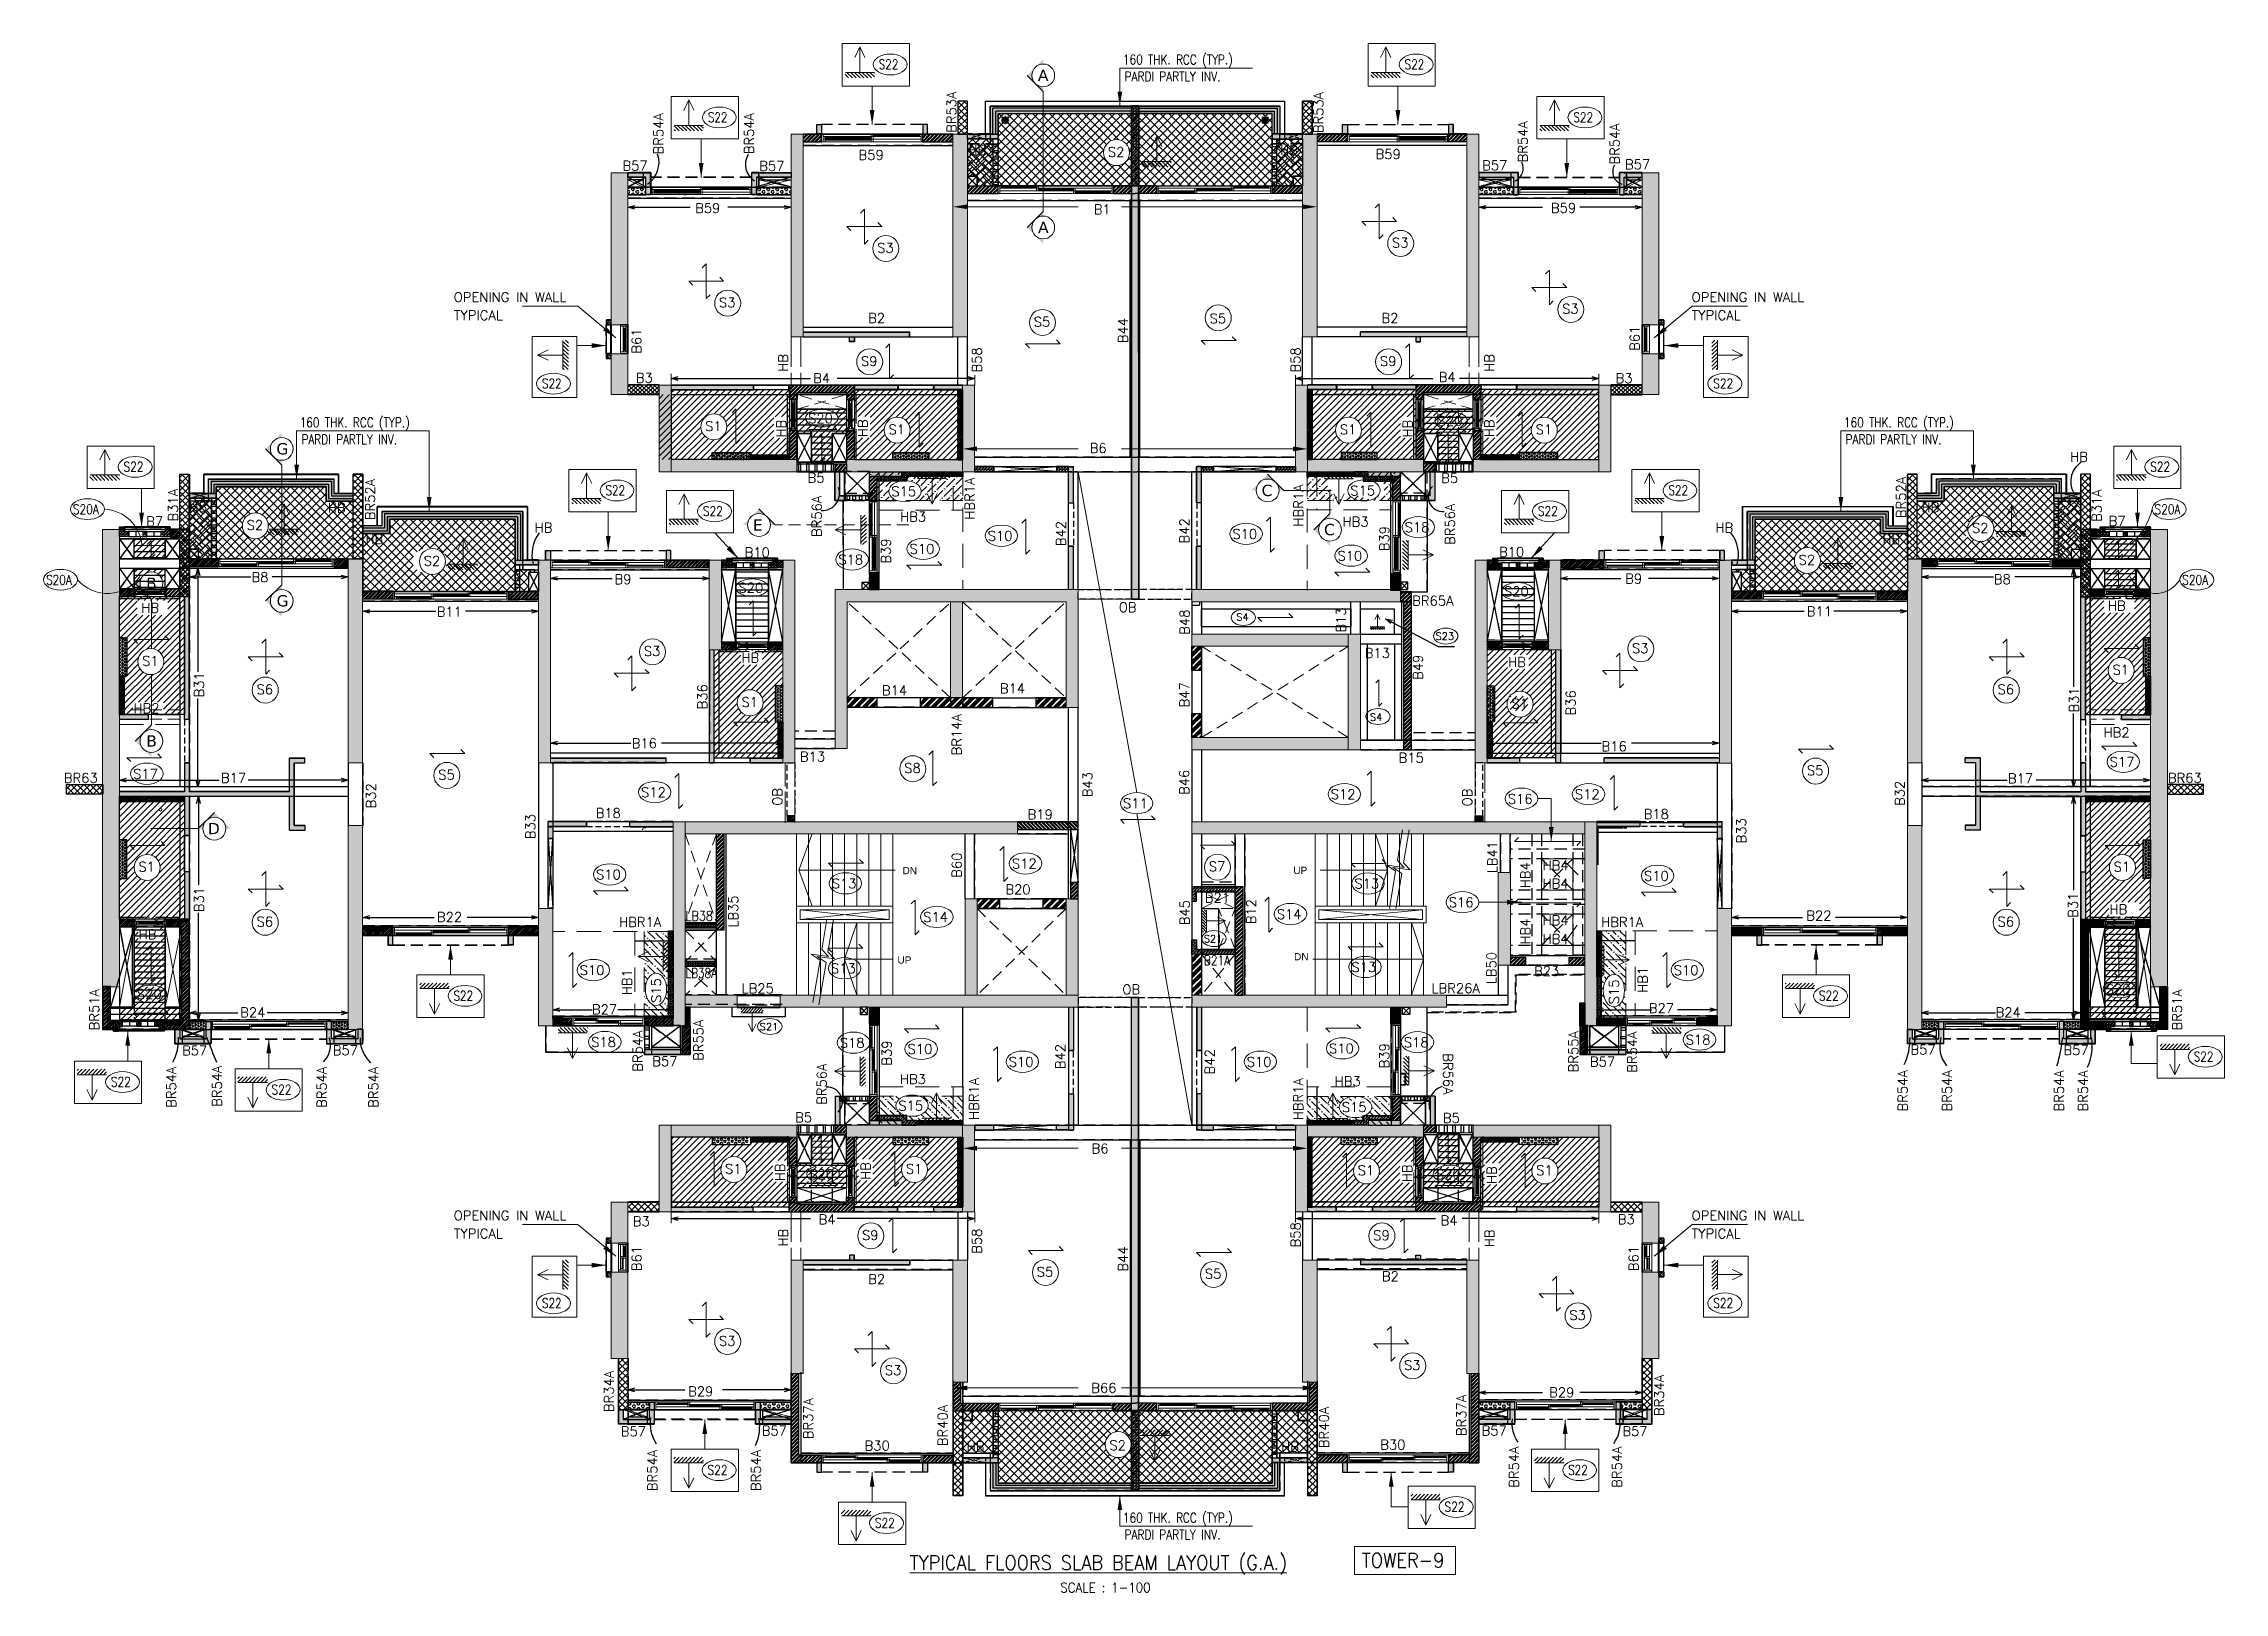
# Model space of a CAD drawing. Header units: millimetres. Extents: x 1181448 to 1317632, y -5734806 to -5633961.
# Drawn here: x 1272345 to 1317632, y -5721785 to -5689614 of the extents above; entities that cross this region are included whole.
import ezdxf

# ---------------------------------------------------------------- set-up
doc = ezdxf.new("R2010")
doc.units = ezdxf.units.MM
doc.header["$LTSCALE"] = 1000
doc.header["$MEASUREMENT"] = 0
for name, pattern in [('1', [0]), ('2BHK-A - BACK$0$HIDDEN', [0.375, 0.25, -0.125]), ('2BHK-A - FRONT$0$HIDDEN', [0.375, 0.25, -0.125]), ('3BHK-A$0$AUDIT_D_120904163729-0', [0]), ('3BHK-A$0$HIDDEN', [0.375, 0.25, -0.125]), ('AUDIT_D_120904163729-0', [0]), ('DASHED', [0.75, 0.5, -0.25]), ('HIDDEN', [0.375, 0.25, -0.125]), ('T 10_TYPICAL ELEVATION$0$AUDIT_D_120904163729-0', [0]), ('T8(T9 IS SIMILAR) - TYPICAL FLOOR ELEVATION$0$AUDIT_D_120904163729-0', [0]), ('T8(T9 IS SIMILAR) - TYPICAL FLOOR ELEVATION$0$HIDDEN', [0.375, 0.25, -0.125]), ('T8(T9 IS SIMILAR)$0$$0$HIDDEN', [0.375, 0.25, -0.125]), ('T8(T9 IS SIMILAR)$0$HIDDEN', [0.375, 0.25, -0.125])]:
    doc.linetypes.add(name, pattern=pattern)
doc.layers.get('0').update_dxf_attribs({"linetype": 'AUDIT_D_120904163729-0'})
for name, color, linetype in [('100 MM THK. NON-STRUCTURAL WALL', 134, 'Continuous'), ('100 MM THK. NON-STRUCTURAL WALL FOR LEDGE WALL BELOW WASHBASIN COUNTER', 47, 'Continuous'), ('150 MM THK. BLOCK WORK.', 223, 'Continuous'), ('200 MM THK. BLOCK WORK.', 40, 'Continuous'), ('2BHK-A - BACK$0$$0$A-Elev Feature-Chajja', 13, 'Continuous'), ('2BHK-A - BACK$0$$0$CUT-OUT', 49, 'Continuous'), ('2BHK-A - BACK$0$A-DECK SUNK 125', 8, 'Continuous'), ('2BHK-A - BACK$0$A-Elev Feature-Chajja', 13, 'Continuous'), ('2BHK-A - BACK$0$A-LINTEL', 5, '2BHK-A - BACK$0$HIDDEN'), ('2BHK-A - BACK$0$A-TOI SUNK 50MM', 8, 'Continuous'), ('2BHK-A - BACK$0$CUT-OUT', 49, 'Continuous'), ('2BHK-A - BACK$0$ELE 1', 1, 'Continuous'), ('2BHK-A - BACK$0$LEDGE WALL', 5, 'Continuous'), ('2BHK-A - FRONT$0$$0$A-Elev Feature-Chajja', 13, 'Continuous'), ('2BHK-A - FRONT$0$$0$CUT-OUT', 49, 'Continuous'), ('2BHK-A - FRONT$0$$0$LEDGE WALL', 5, 'Continuous'), ('2BHK-A - FRONT$0$A-Elev Feature-Chajja', 13, 'Continuous'), ('2BHK-A - FRONT$0$A-LINTEL', 5, '2BHK-A - FRONT$0$HIDDEN'), ('2BHK-A - FRONT$0$A-TOI SUNK 50MM', 8, 'Continuous'), ('2BHK-A - FRONT$0$CUT-OUT', 49, 'Continuous'), ('2BHK-A - FRONT$0$ELE 1', 1, 'Continuous'), ('3BHK-A$0$$0$a-KIT FIX', 251, 'Continuous'), ('3BHK-A$0$$1$A-Elev Feature-Chajja', 13, 'Continuous'), ('3BHK-A$0$$1$CUT-OUT', 49, 'Continuous'), ('3BHK-A$0$A-DECK SUNK 125', 8, 'Continuous'), ('3BHK-A$0$A-Elev Feature-Chajja', 13, 'Continuous'), ('3BHK-A$0$A-HATCH -160', 251, '3BHK-A$0$AUDIT_D_120904163729-0'), ('3BHK-A$0$A-TOI SUNK 50MM', 8, 'Continuous'), ('3BHK-A$0$A_win no.', 170, 'Continuous'), ('3BHK-A$0$CUT-OUT', 49, 'Continuous'), ('3BHK-A$0$ELE 1', 1, 'Continuous'), ('A_dim', 1, 'Continuous'), ('RSP comments', 30, 'Continuous'), ('S-BEAM', 20, 'Continuous'), ('S-BEAM NO', 7, 'Continuous'), ('SCPL-BEAMS NO.', 7, 'Continuous'), ('secLINE', 7, 'Continuous'), ('T 10_TYPICAL ELEVATION$0$A-WALL-FEATURES', 6, 'T 10_TYPICAL ELEVATION$0$AUDIT_D_120904163729-0'), ('T8(T9 IS SIMILAR) - TYPICAL FLOOR ELEVATION$0$A-WALL HATCH', 252, 'T8(T9 IS SIMILAR) - TYPICAL FLOOR ELEVATION$0$AUDIT_D_120904163729-0'), ('T8(T9 IS SIMILAR) - TYPICAL FLOOR ELEVATION$0$A-WALL-FEATURES', 6, 'T8(T9 IS SIMILAR) - TYPICAL FLOOR ELEVATION$0$AUDIT_D_120904163729-0'), ('T8(T9 IS SIMILAR)$0$A-RERA CARPET AREA', 30, 'Continuous'), ('T8(T9 IS SIMILAR)$0$S-BEAM', 20, 'T8(T9 IS SIMILAR)$0$$0$HIDDEN'), ('TYPICAL FLOOR ARCH', 251, 'AUDIT_D_120904163729-0')]:
    doc.layers.add(name, color=color, linetype=linetype)
for name, color, linetype, lineweight in [('160 THK. STRUCT WALL', 7, 'Continuous', 15), ('200 THK. NON-STRUCT WALL -1', 6, 'Continuous', 15), ('2BHK-A - BACK$0$$0$a-TOI-fixtures', 251, 'Continuous', 0), ('2BHK-A - BACK$0$$0$A-WALL- 160', 6, 'Continuous', 30), ('2BHK-A - BACK$0$a-TOI-fixtures', 251, 'Continuous', 0), ('2BHK-A - BACK$0$A-WALL- 160', 6, 'Continuous', 30), ('2BHK-A - BACK$0$Ele', 8, 'Continuous', 15), ('2BHK-A - BACK$0$Ventilator', 5, 'Continuous', 0), ('2BHK-A - BACK$0$Window', 4, 'Continuous', 20), ('2BHK-A - FRONT$0$$0$A-WALL- 160', 6, 'Continuous', 30), ('2BHK-A - FRONT$0$$0$Ele', 8, 'Continuous', 15), ('2BHK-A - FRONT$0$A-WALL- 160', 6, 'Continuous', 30), ('2BHK-A - FRONT$0$Ele', 8, 'Continuous', 15), ('2BHK-A - FRONT$0$Ventilator', 5, 'Continuous', 0), ('2BHK-A - FRONT$0$Window', 4, 'Continuous', 20), ('3BHK-A$0$$0$Window', 4, 'Continuous', 20), ('3BHK-A$0$$1$A-WALL- 160', 6, 'Continuous', 30), ('3BHK-A$0$a-TOI-fixtures', 251, 'Continuous', 0), ('3BHK-A$0$A-WALL- 160', 6, 'Continuous', 30), ('3BHK-A$0$D&W', 8, 'Continuous', 25), ('3BHK-A$0$Ele', 8, 'Continuous', 15), ('3BHK-A$0$Ventilator', 5, 'Continuous', 0), ('3BHK-A$0$Window', 4, 'Continuous', 20), ('S-C-SHADE', 40, 'Continuous', 9), ('S-CUTOUT', 8, 'Continuous', 15), ('S-DRAWING SHEET', 17, 'Continuous', 5), ('S-DRGSHEET TEXT-1', 7, 'Continuous', 18), ('S-HATCH', 8, 'Continuous', 9), ('SCPL BEAM', 20, 'Continuous', 13), ('SCPL_ TEXT', 7, 'Continuous', 9), ('SCPL_DIM', 9, 'Continuous', 5), ('SCPL_SLAB MARK', 72, 'Continuous', 20), ('T8(T9 IS SIMILAR) - TYPICAL FLOOR ELEVATION$0$ELE-1', 4, 'Continuous', 30), ('T8(T9 IS SIMILAR)$0$SCPL BEAM', 191, 'T8(T9 IS SIMILAR)$0$$0$HIDDEN', 13)]:
    doc.layers.add(name, color=color, linetype=linetype, lineweight=lineweight)
for name, color, linetype, true_color in [('160MM THK.NON-STRUCTURAL WALLS', 7, 'Continuous', 0xea7b62), ('ARCH_11-07-18', 253, 'Continuous', 0x828282), ('WALL - 0.16 thk STRUCTURAL', 7, '1', 0x24ffc8), ('WALL - 0.20 thk STRUCTURAL', 7, 'Continuous', 0xa60727)]:
    doc.layers.add(name, color=color, linetype=linetype, true_color=true_color)
doc.layers.add('WALL OPENING', color=7, linetype='Continuous', lineweight=40, true_color=0xe6e600)
doc.styles.add('arial', font='sanss___.ttf')
doc.styles.add('ROMANS', font='romans.shx', dxfattribs={"width": 0.85})
doc.styles.add('SCPL', font='romans.shx')
doc.styles.add('SCPL-2', font='romans.shx', dxfattribs={"width": 0.9})
doc.styles.add('VIN1', font='verdana.ttf', dxfattribs={"height": 0.3})
doc.dimstyles.new('SCPL', dxfattribs={"dimscale": 0, "dimtxt": 300, "dimasz": 300, "dimexe": 100, "dimexo": 200, "dimgap": 150, "dimtad": 0, "dimdec": 0, "dimzin": 1, "dimdsep": 46, "dimtxsty": 'SCPL', "dimcen": 150, "dimclrd": 1, "dimclre": 2, "dimclrt": 5, "dimadec": 3, "dimazin": 0, "dimtfac": 1, "dimtdec": 0, "dimtofl": 0, "dimtmove": 2, "dimatfit": 3, "dimfxl": 0, "dimtolj": 1, "dimtzin": 0, "dimlwd": 15, "dimlwe": 13, "dimarcsym": 0})
doc.dimstyles.new('SCPL-DIM-150', dxfattribs={"dimscale": 100, "dimtxt": 2.25, "dimasz": 1.45, "dimexe": 1, "dimexo": 1, "dimgap": 1, "dimtad": 1, "dimdec": 0, "dimzin": 0, "dimdsep": 46, "dimtxsty": 'ROMANS', "dimblk": 'OPEN30', "dimcen": 0.09, "dimclrd": 256, "dimclre": 256, "dimclrt": 7, "dimadec": 0, "dimazin": 0, "dimtfac": 1, "dimtdec": 0, "dimtofl": 0, "dimtmove": 0, "dimatfit": 3, "dimldrblk": 'OPEN30', "dimfxl": 1, "dimtolj": 1, "dimtzin": 0, "dimarcsym": 0})
doc.dimstyles.new('USS-25', dxfattribs={"dimscale": 25, "dimtxt": 3, "dimasz": 3, "dimexe": 1, "dimexo": 1, "dimgap": 0.9, "dimtad": 1, "dimdec": 0, "dimrnd": 5, "dimzin": 0, "dimdsep": 46, "dimtxsty": 'ROMANS', "dimcen": 0.09, "dimclrd": 256, "dimclre": 256, "dimclrt": 256, "dimadec": 0, "dimazin": 0, "dimtfac": 1, "dimtdec": 0, "dimtix": 1, "dimtmove": 2, "dimatfit": 3, "dimfxl": 1, "dimtolj": 1, "dimtzin": 0, "dimlwd": -1, "dimarcsym": 0})
pattern_1 = [(45, (-0.65, 1285.594), (-39.774756442, 39.774756442), []), (45, (25.864, 1285.594), (-39.774756442, 39.774756442), [])]
pattern_2 = [(45, (-207774032.69, -153587997.47), (-39.77475644, 39.77475644), []), (45, (-207774006.17, -153587997.47), (-39.77475644, 39.77475644), [])]
pattern_3 = [(45, (-1203933.584, 5720355.63), (-39.77475644, 39.77475644), []), (45, (-1203907.07, 5720355.63), (-39.77475644, 39.77475644), [])]
pattern_4 = [(45, (-19851.515, -9013.513), (-17.67767, 17.67767), []), (135, (-19851.515, -9013.513), (-53.033009, 17.67767), [62.5, -37.5])]
pattern_5 = [(180, (-1203933.584, 5720355.632), (-4e-15, -32.47595264), [18.75, -37.5]), (300, (-1203933.584, 5720355.632), (28.125, 16.23797632), [18.75, -37.5]), (240, (-1203952.334, 5720355.632), (28.125, -16.23797632), [18.75, -37.5])]
pattern_6 = [(9e-15, (-1203933.584, 5720355.632), (31.25, 31.25), [31.25, -31.25]), (90, (-1203902.334, 5720355.632), (-31.25, 31.25), [31.25, -31.25])]
pattern_7 = [(45, (-1203934.236, 5721641.227), (-39.77475644, 39.77475644), []), (45, (-1203907.72, 5721641.227), (-39.77475644, 39.77475644), [])]
pattern_8 = [(45, (-1203933.584, 5720355.63), (-39.77475644, 39.77475644), []), (45, (-1203907.07, 5720355.63), (-39.77475644, 39.77475644), [])]
pattern_9 = [(45, (-1203834.544, 5721641.227), (-39.77475644, 39.77475644), []), (45, (-1203808.03, 5721641.227), (-39.77475644, 39.77475644), [])]
pattern_10 = [(45, (-1203934.236, 5721290.097), (-39.77475644, 39.77475644), []), (45, (-1203907.72, 5721290.097), (-39.77475644, 39.77475644), [])]
pattern_11 = [(45, (-19851.51, -9013.51), (-66.29126, 66.29126), []), (135, (-19851.51, -9013.51), (-66.29126, -66.29126), [])]
pattern_12 = [(180, (-1203933.584, 5720255.632), (-4e-15, -32.47595264), [18.75, -37.5]), (300, (-1203933.584, 5720255.632), (28.125, 16.23797632), [18.75, -37.5]), (240, (-1203952.334, 5720255.632), (28.125, -16.23797632), [18.75, -37.5])]
pattern_13 = [(45, (-19722.063, -3891.13), (-39.77476, 39.77476), []), (45, (-19695.547, -3891.13), (-39.77476, 39.77476), [])]
pattern_14 = [(180, (-1203933.584, 5720355.632), (-25, -25), [25, -25]), (270, (-1203958.584, 5720355.632), (25, -25), [25, -25])]
pattern_15 = [(0, (-1149440.806, 5720355.276), (31.25, 31.25), [31.25, -31.25]), (90, (-1149409.556, 5720355.276), (-31.25, 31.25), [31.25, -31.25])]
pattern_16 = [(0, (-1149440.806, 5720355.276), (0, 43.3012702), [25, -50]), (120, (-1149440.806, 5720355.276), (-37.5, -21.6506351), [25, -50]), (60, (-1149415.806, 5720355.276), (-37.5, 21.6506351), [25, -50])]
pattern_17 = [(0, (-1203933.584, 5720355.632), (31.25, 31.25), [31.25, -31.25]), (90, (-1203902.334, 5720355.632), (-31.25, 31.25), [31.25, -31.25])]
pattern_18 = [(270, (-1203933.584, 5720355.632), (25, -25), [25, -25]), (9e-15, (-1203933.584, 5720330.632), (25, 25), [25, -25])]
pattern_19 = [(9e-15, (-1203933.804, 5720356.083), (31.25, 31.25), [31.25, -31.25]), (90, (-1203902.554, 5720356.083), (-31.25, 31.25), [31.25, -31.25])]
pattern_20 = [(9e-15, (-1203933.584, 5720355.632), (0, 32.47595264), [18.75, -37.5]), (120, (-1203933.584, 5720355.632), (-28.125, -16.23797632), [18.75, -37.5]), (60, (-1203914.834, 5720355.632), (-28.125, 16.23797632), [18.75, -37.5])]
pattern_21 = [(45, (-1203933.617, 5720353.083), (-39.77475644, 39.77475644), []), (45, (-1203907.1, 5720353.083), (-39.77475644, 39.77475644), [])]
pattern_22 = [(45, (-1203933.584, 5720355.63), (-44.1941738, 44.1941738), []), (135, (-1203933.584, 5720355.63), (-44.1941738, -44.1941738), [])]
pattern_23 = [(9e-15, (-1203933.804, 5720356.083), (-8e-30, 54.12658774), [31.25, -62.5]), (120, (-1203933.804, 5720356.083), (-46.875, -27.06329387), [31.25, -62.5]), (60, (-1203902.554, 5720356.083), (-46.875, 27.06329387), [31.25, -62.5])]
pattern_24 = [(9e-15, (-1203933.804, 5720356.083), (0, 32.47595264), [18.75, -37.5]), (120, (-1203933.804, 5720356.083), (-28.125, -16.23797632), [18.75, -37.5]), (60, (-1203915.054, 5720356.083), (-28.125, 16.23797632), [18.75, -37.5])]
pattern_25 = [(0, (-1203933.584, 5720355.632), (0, 43.3012702), [25, -50]), (120, (-1203933.584, 5720355.632), (-37.5, -21.6506351), [25, -50]), (60, (-1203908.584, 5720355.632), (-37.5, 21.6506351), [25, -50])]
pattern_26 = [(0, (-1203933.584, 5765167.226), (31.25, 31.25), [31.25, -31.25]), (90, (-1203902.334, 5765167.226), (-31.25, 31.25), [31.25, -31.25])]
pattern_27 = [(45, (206689697.06, 159341505.575), (-66.291260736, 66.291260736), [])]
pattern_28 = [(45, (206689697.06, 159341505.57), (-88.38834765, 88.38834765), []), (135, (206689697.06, 159341505.57), (-88.38834765, -88.38834765), [])]
pattern_29 = [(45, (206689697.25, 159341506.44), (-88.38834765, 88.38834765), []), (135, (206689697.25, 159341506.44), (-88.38834765, -88.38834765), [])]
pattern_30 = [(45, (55502.06278, -949868.58016), (-0.088388347648, 0.088388347648), [])]
pattern_31 = [(0, (206689697.06, 159341505.575), (31.25, 31.25), [31.25, -31.25]), (90, (206689728.31, 159341505.575), (-31.25, 31.25), [31.25, -31.25])]

# ---------------------------------------------------------------- blocks, each defined once
blk = doc.blocks.new('3BHK-A$0$V1')
at = {"layer": '3BHK-A$0$Ventilator'}
for p, q in [((1139504, -5700057), (1140154, -5700057)), ((1139504, -5700217), (1140154, -5700217))]:
    blk.add_line(p, q, dxfattribs=at)
at = {"layer": '3BHK-A$0$Ventilator', "color": 8}
for p, q in [((1139537, -5700095), (1140121, -5700095)), ((1139537, -5700175), (1140121, -5700175)), ((1139587, -5700118), (1140071, -5700118)), ((1139587, -5700156), (1140071, -5700156))]:
    blk.add_line(p, q, dxfattribs=at)
at = {"layer": '3BHK-A$0$Ventilator', "color": 5}
for p, q in [((1139587, -5700134), (1140071, -5700134)), ((1139587, -5700140), (1140071, -5700140))]:
    blk.add_line(p, q, dxfattribs=at)
at = {"layer": '3BHK-A$0$Ventilator', "color": 4}
for points in [[(1139504, -5700095), (1139537, -5700095), (1139537, -5700175), (1139504, -5700175)], [(1139587, -5700134), (1139587, -5700118), (1139537, -5700118), (1139537, -5700156), (1139587, -5700156), (1139587, -5700140), (1139581, -5700140), (1139581, -5700134)], [(1140071, -5700134), (1140071, -5700118), (1140121, -5700118), (1140121, -5700156), (1140071, -5700156), (1140071, -5700140), (1140077, -5700140), (1140077, -5700134)], [(1140154, -5700095), (1140121, -5700095), (1140121, -5700175), (1140154, -5700175)]]:
    blk.add_lwpolyline(points, close=True, dxfattribs=at)
blk = doc.blocks.new('3BHK-A$0$2400')
at = {"layer": '3BHK-A$0$Window', "color": 1, "lineweight": 13}
for p, q in [((1151176, -5692112), (1148842, -5692112)), ((1149607, -5692219), (1148842, -5692219)), ((1149607, -5692112), (1148880, -5692112)), ((1149607, -5692165), (1148880, -5692165)), ((1150374, -5692165), (1149645, -5692165)), ((1150374, -5692219), (1149645, -5692219)), ((1150411, -5692165), (1151176, -5692165)), ((1151139, -5692219), (1150411, -5692219)), ((1150374, -5692272), (1148842, -5692272)), ((1151139, -5692272), (1150411, -5692272))]:
    blk.add_line(p, q, dxfattribs=at)
at = {"layer": '3BHK-A$0$Window', "color": 5, "lineweight": 13}
for p, q in [((1149607, -5692142), (1148880, -5692142)), ((1149607, -5692147), (1148880, -5692147)), ((1150374, -5692184), (1149645, -5692184)), ((1150374, -5692200), (1149645, -5692200)), ((1151139, -5692237), (1150411, -5692237)), ((1151139, -5692253), (1150411, -5692253))]:
    blk.add_line(p, q, dxfattribs=at)
at = {"layer": '3BHK-A$0$Window', "color": 4, "lineweight": 13}
for points in [[(1148842, -5692112), (1148809, -5692112), (1148809, -5692272), (1148842, -5692272)], [(1148880, -5692147), (1148880, -5692165), (1148842, -5692165), (1148842, -5692112), (1148880, -5692112), (1148880, -5692142), (1148875, -5692142), (1148875, -5692147)], [(1149607, -5692147), (1149607, -5692165), (1149645, -5692165), (1149645, -5692112), (1149607, -5692112), (1149607, -5692142), (1149612, -5692142), (1149612, -5692147)], [(1149645, -5692200), (1149645, -5692219), (1149607, -5692219), (1149607, -5692165), (1149645, -5692165), (1149645, -5692184), (1149640, -5692184), (1149640, -5692200)], [(1150374, -5692200), (1150374, -5692219), (1150411, -5692219), (1150411, -5692165), (1150374, -5692165), (1150374, -5692184), (1150378, -5692184), (1150378, -5692200)], [(1150411, -5692253), (1150411, -5692272), (1150374, -5692272), (1150374, -5692219), (1150411, -5692219), (1150411, -5692237), (1150407, -5692237), (1150407, -5692253)], [(1151139, -5692253), (1151139, -5692272), (1151176, -5692272), (1151176, -5692219), (1151139, -5692219), (1151139, -5692237), (1151143, -5692237), (1151143, -5692253)], [(1151209, -5692112), (1151176, -5692112), (1151176, -5692272), (1151209, -5692272)]]:
    blk.add_lwpolyline(points, close=True, dxfattribs=at)
blk = doc.blocks.new('3BHK-A$0$$0$1500')
at = {"layer": '3BHK-A$0$$0$Window', "color": 1, "lineweight": 13}
for p, q in [((1150276, -5694419), (1148842, -5694419)), ((1149307, -5694419), (1148880, -5694419)), ((1149307, -5694472), (1148880, -5694472)), ((1149774, -5694472), (1149345, -5694472)), ((1149811, -5694472), (1150276, -5694472)), ((1149307, -5694525), (1148842, -5694525)), ((1149774, -5694579), (1148842, -5694579)), ((1149774, -5694525), (1149345, -5694525)), ((1150239, -5694525), (1149811, -5694525)), ((1150239, -5694579), (1149811, -5694579))]:
    blk.add_line(p, q, dxfattribs=at)
at = {"layer": '3BHK-A$0$$0$Window', "color": 5, "lineweight": 13}
for p, q in [((1149307, -5694449), (1148880, -5694449)), ((1149307, -5694454), (1148880, -5694454)), ((1149774, -5694491), (1149345, -5694491)), ((1149774, -5694507), (1149345, -5694507)), ((1150239, -5694544), (1149811, -5694544)), ((1150239, -5694560), (1149811, -5694560))]:
    blk.add_line(p, q, dxfattribs=at)
at = {"layer": '3BHK-A$0$$0$Window', "color": 4, "lineweight": 13}
for points in [[(1148842, -5694419), (1148809, -5694419), (1148809, -5694579), (1148842, -5694579)], [(1148880, -5694454), (1148880, -5694472), (1148842, -5694472), (1148842, -5694419), (1148880, -5694419), (1148880, -5694449), (1148875, -5694449), (1148875, -5694454)], [(1149307, -5694454), (1149307, -5694472), (1149345, -5694472), (1149345, -5694419), (1149307, -5694419), (1149307, -5694449), (1149312, -5694449), (1149312, -5694454)], [(1149345, -5694507), (1149345, -5694525), (1149307, -5694525), (1149307, -5694472), (1149345, -5694472), (1149345, -5694491), (1149340, -5694491), (1149340, -5694507)], [(1149774, -5694507), (1149774, -5694525), (1149811, -5694525), (1149811, -5694472), (1149774, -5694472), (1149774, -5694491), (1149778, -5694491), (1149778, -5694507)], [(1150309, -5694419), (1150276, -5694419), (1150276, -5694579), (1150309, -5694579)], [(1149811, -5694560), (1149811, -5694579), (1149774, -5694579), (1149774, -5694525), (1149811, -5694525), (1149811, -5694544), (1149807, -5694544), (1149807, -5694560)], [(1150239, -5694560), (1150239, -5694579), (1150276, -5694579), (1150276, -5694525), (1150239, -5694525), (1150239, -5694544), (1150243, -5694544), (1150243, -5694560)]]:
    blk.add_lwpolyline(points, close=True, dxfattribs=at)
blk = doc.blocks.new('3BHK-A$0$$0$2400')
at = {"layer": '3BHK-A$0$$0$Window', "color": 1, "lineweight": 13}
for p, q in [((1151176, -5692112), (1148842, -5692112)), ((1149607, -5692219), (1148842, -5692219)), ((1149607, -5692112), (1148880, -5692112)), ((1149607, -5692165), (1148880, -5692165)), ((1150374, -5692165), (1149645, -5692165)), ((1150374, -5692219), (1149645, -5692219)), ((1150411, -5692165), (1151176, -5692165)), ((1151139, -5692219), (1150411, -5692219)), ((1150374, -5692272), (1148842, -5692272)), ((1151139, -5692272), (1150411, -5692272))]:
    blk.add_line(p, q, dxfattribs=at)
at = {"layer": '3BHK-A$0$$0$Window', "color": 5, "lineweight": 13}
for p, q in [((1149607, -5692142), (1148880, -5692142)), ((1149607, -5692147), (1148880, -5692147)), ((1150374, -5692184), (1149645, -5692184)), ((1150374, -5692200), (1149645, -5692200)), ((1151139, -5692237), (1150411, -5692237)), ((1151139, -5692253), (1150411, -5692253))]:
    blk.add_line(p, q, dxfattribs=at)
at = {"layer": '3BHK-A$0$$0$Window', "color": 4, "lineweight": 13}
for points in [[(1148842, -5692112), (1148809, -5692112), (1148809, -5692272), (1148842, -5692272)], [(1148880, -5692147), (1148880, -5692165), (1148842, -5692165), (1148842, -5692112), (1148880, -5692112), (1148880, -5692142), (1148875, -5692142), (1148875, -5692147)], [(1149607, -5692147), (1149607, -5692165), (1149645, -5692165), (1149645, -5692112), (1149607, -5692112), (1149607, -5692142), (1149612, -5692142), (1149612, -5692147)], [(1149645, -5692200), (1149645, -5692219), (1149607, -5692219), (1149607, -5692165), (1149645, -5692165), (1149645, -5692184), (1149640, -5692184), (1149640, -5692200)], [(1150374, -5692200), (1150374, -5692219), (1150411, -5692219), (1150411, -5692165), (1150374, -5692165), (1150374, -5692184), (1150378, -5692184), (1150378, -5692200)], [(1150411, -5692253), (1150411, -5692272), (1150374, -5692272), (1150374, -5692219), (1150411, -5692219), (1150411, -5692237), (1150407, -5692237), (1150407, -5692253)], [(1151139, -5692253), (1151139, -5692272), (1151176, -5692272), (1151176, -5692219), (1151139, -5692219), (1151139, -5692237), (1151143, -5692237), (1151143, -5692253)], [(1151209, -5692112), (1151176, -5692112), (1151176, -5692272), (1151209, -5692272)]]:
    blk.add_lwpolyline(points, close=True, dxfattribs=at)
blk = doc.blocks.new('2BHK-A - FRONT$0$1500-flat-1-flat-1')
at = {"layer": '2BHK-A - FRONT$0$Window', "color": 1, "lineweight": 13}
for p, q in [((5694379, 1149676), (5694379, 1149142, 0)), ((5694425, 1149179, 0), (5694425, 1149676)), ((5694479, 1149427), (5694479, 1149676)), ((5694479, 1149638), (5694479, 1149427)), ((5694479, 1149457), (5694479, 1149142, 0)), ((5694532, 1149638), (5694532, 1149142, 0)), ((5694579, 1149676), (5694579, 1149142, 0)), ((5694379, 1149390), (5694379, 1149179, 0)), ((5694479, 1149390), (5694479, 1149179, 0))]:
    blk.add_line(p, q, dxfattribs=at)
at = {"layer": '2BHK-A - FRONT$0$Window', "color": 5, "lineweight": 13}
for p, q in [((5694497, 1149638), (5694497, 1149427)), ((5694514, 1149638), (5694514, 1149427)), ((5694456, 1149390), (5694456, 1149179, 0)), ((5694460, 1149390), (5694460, 1149179, 0))]:
    blk.add_line(p, q, dxfattribs=at)
at = {"layer": '2BHK-A - FRONT$0$Window', "color": 4, "lineweight": 13}
for points in [[(5694379, 1149709), (5694379, 1149676), (5694579, 1149676), (5694579, 1149709)], [(5694460, 1149390), (5694479, 1149390), (5694479, 1149427), (5694425, 1149427), (5694425, 1149390), (5694456, 1149390), (5694456, 1149394), (5694460, 1149394)], [(5694514, 1149638), (5694532, 1149638), (5694532, 1149676), (5694479, 1149676), (5694479, 1149638), (5694497, 1149638), (5694497, 1149643), (5694514, 1149643)], [(5694514, 1149427), (5694532, 1149427), (5694532, 1149390), (5694479, 1149390), (5694479, 1149427), (5694509, 1149427), (5694509, 1149423), (5694514, 1149423)], [(5694379, 1149142), (5694379, 1149109), (5694579, 1149109), (5694579, 1149142)], [(5694460, 1149179), (5694479, 1149179), (5694479, 1149142), (5694425, 1149142), (5694425, 1149179), (5694456, 1149179), (5694456, 1149175), (5694460, 1149175)]]:
    blk.add_lwpolyline(points, close=True, dxfattribs=at)
blk = doc.blocks.new('2BHK-A - FRONT$0$1500')
at = {"layer": '2BHK-A - FRONT$0$Window', "color": 1, "lineweight": 13}
for p, q in [((1150276, -5694419), (1148842, -5694419)), ((1149307, -5694419), (1148880, -5694419)), ((1149307, -5694472), (1148880, -5694472)), ((1149774, -5694472), (1149345, -5694472)), ((1149811, -5694472), (1150276, -5694472)), ((1149307, -5694525), (1148842, -5694525)), ((1149774, -5694579), (1148842, -5694579)), ((1149774, -5694525), (1149345, -5694525)), ((1150239, -5694525), (1149811, -5694525)), ((1150239, -5694579), (1149811, -5694579))]:
    blk.add_line(p, q, dxfattribs=at)
at = {"layer": '2BHK-A - FRONT$0$Window', "color": 5, "lineweight": 13}
for p, q in [((1149307, -5694449), (1148880, -5694449)), ((1149307, -5694454), (1148880, -5694454)), ((1149774, -5694491), (1149345, -5694491)), ((1149774, -5694507), (1149345, -5694507)), ((1150239, -5694544), (1149811, -5694544)), ((1150239, -5694560), (1149811, -5694560))]:
    blk.add_line(p, q, dxfattribs=at)
at = {"layer": '2BHK-A - FRONT$0$Window', "color": 4, "lineweight": 13}
for points in [[(1148842, -5694419), (1148809, -5694419), (1148809, -5694579), (1148842, -5694579)], [(1148880, -5694454), (1148880, -5694472), (1148842, -5694472), (1148842, -5694419), (1148880, -5694419), (1148880, -5694449), (1148875, -5694449), (1148875, -5694454)], [(1149307, -5694454), (1149307, -5694472), (1149345, -5694472), (1149345, -5694419), (1149307, -5694419), (1149307, -5694449), (1149312, -5694449), (1149312, -5694454)], [(1149345, -5694507), (1149345, -5694525), (1149307, -5694525), (1149307, -5694472), (1149345, -5694472), (1149345, -5694491), (1149340, -5694491), (1149340, -5694507)], [(1149774, -5694507), (1149774, -5694525), (1149811, -5694525), (1149811, -5694472), (1149774, -5694472), (1149774, -5694491), (1149778, -5694491), (1149778, -5694507)], [(1150309, -5694419), (1150276, -5694419), (1150276, -5694579), (1150309, -5694579)], [(1149811, -5694560), (1149811, -5694579), (1149774, -5694579), (1149774, -5694525), (1149811, -5694525), (1149811, -5694544), (1149807, -5694544), (1149807, -5694560)], [(1150239, -5694560), (1150239, -5694579), (1150276, -5694579), (1150276, -5694525), (1150239, -5694525), (1150239, -5694544), (1150243, -5694544), (1150243, -5694560)]]:
    blk.add_lwpolyline(points, close=True, dxfattribs=at)
blk = doc.blocks.new('2BHK-A - FRONT$0$2400')
at = {"layer": '2BHK-A - FRONT$0$Window', "color": 1, "lineweight": 13}
for p, q in [((1151176, -5692112), (1148842, -5692112)), ((1149607, -5692219), (1148842, -5692219)), ((1149607, -5692112), (1148880, -5692112)), ((1149607, -5692165), (1148880, -5692165)), ((1150374, -5692165), (1149645, -5692165)), ((1150374, -5692219), (1149645, -5692219)), ((1150411, -5692165), (1151176, -5692165)), ((1151139, -5692219), (1150411, -5692219)), ((1150374, -5692272), (1148842, -5692272)), ((1151139, -5692272), (1150411, -5692272))]:
    blk.add_line(p, q, dxfattribs=at)
at = {"layer": '2BHK-A - FRONT$0$Window', "color": 5, "lineweight": 13}
for p, q in [((1149607, -5692142), (1148880, -5692142)), ((1149607, -5692147), (1148880, -5692147)), ((1150374, -5692184), (1149645, -5692184)), ((1150374, -5692200), (1149645, -5692200)), ((1151139, -5692237), (1150411, -5692237)), ((1151139, -5692253), (1150411, -5692253))]:
    blk.add_line(p, q, dxfattribs=at)
at = {"layer": '2BHK-A - FRONT$0$Window', "color": 4, "lineweight": 13}
for points in [[(1148842, -5692112), (1148809, -5692112), (1148809, -5692272), (1148842, -5692272)], [(1148880, -5692147), (1148880, -5692165), (1148842, -5692165), (1148842, -5692112), (1148880, -5692112), (1148880, -5692142), (1148875, -5692142), (1148875, -5692147)], [(1149607, -5692147), (1149607, -5692165), (1149645, -5692165), (1149645, -5692112), (1149607, -5692112), (1149607, -5692142), (1149612, -5692142), (1149612, -5692147)], [(1149645, -5692200), (1149645, -5692219), (1149607, -5692219), (1149607, -5692165), (1149645, -5692165), (1149645, -5692184), (1149640, -5692184), (1149640, -5692200)], [(1150374, -5692200), (1150374, -5692219), (1150411, -5692219), (1150411, -5692165), (1150374, -5692165), (1150374, -5692184), (1150378, -5692184), (1150378, -5692200)], [(1150411, -5692253), (1150411, -5692272), (1150374, -5692272), (1150374, -5692219), (1150411, -5692219), (1150411, -5692237), (1150407, -5692237), (1150407, -5692253)], [(1151139, -5692253), (1151139, -5692272), (1151176, -5692272), (1151176, -5692219), (1151139, -5692219), (1151139, -5692237), (1151143, -5692237), (1151143, -5692253)], [(1151209, -5692112), (1151176, -5692112), (1151176, -5692272), (1151209, -5692272)]]:
    blk.add_lwpolyline(points, close=True, dxfattribs=at)
blk = doc.blocks.new('2BHK-A - FRONT$0$V1')
at = {"layer": '2BHK-A - FRONT$0$Ventilator'}
for p, q in [((1139454, -5700057), (1140104, -5700057)), ((1139454, -5700217), (1140104, -5700217))]:
    blk.add_line(p, q, dxfattribs=at)
at = {"layer": '2BHK-A - FRONT$0$Ventilator', "color": 8}
for p, q in [((1139487, -5700095), (1140071, -5700095)), ((1139487, -5700175), (1140071, -5700175)), ((1139537, -5700118), (1140021, -5700118)), ((1139537, -5700156), (1140021, -5700156))]:
    blk.add_line(p, q, dxfattribs=at)
at = {"layer": '2BHK-A - FRONT$0$Ventilator', "color": 5}
for p, q in [((1139537, -5700134), (1140021, -5700134)), ((1139537, -5700140), (1140021, -5700140))]:
    blk.add_line(p, q, dxfattribs=at)
at = {"layer": '2BHK-A - FRONT$0$Ventilator', "color": 4}
for points in [[(1139454, -5700095), (1139487, -5700095), (1139487, -5700175), (1139454, -5700175)], [(1139537, -5700134), (1139537, -5700118), (1139487, -5700118), (1139487, -5700156), (1139537, -5700156), (1139537, -5700140), (1139531, -5700140), (1139531, -5700134)], [(1140021, -5700134), (1140021, -5700118), (1140071, -5700118), (1140071, -5700156), (1140021, -5700156), (1140021, -5700140), (1140027, -5700140), (1140027, -5700134)], [(1140104, -5700095), (1140071, -5700095), (1140071, -5700175), (1140104, -5700175)]]:
    blk.add_lwpolyline(points, close=True, dxfattribs=at)
blk = doc.blocks.new('2BHK-A - FRONT$0$2100')
at = {"layer": '2BHK-A - FRONT$0$Window', "color": 1, "lineweight": 13}
for p, q in [((1150876, -5693344), (1148842, -5693344)), ((1149507, -5693451), (1148842, -5693451)), ((1150174, -5693504), (1148842, -5693504)), ((1149507, -5693344), (1148880, -5693344)), ((1149507, -5693397), (1148880, -5693397)), ((1150174, -5693397), (1149545, -5693397)), ((1150174, -5693451), (1149545, -5693451)), ((1150211, -5693397), (1150876, -5693397)), ((1150839, -5693451), (1150211, -5693451)), ((1150839, -5693504), (1150211, -5693504))]:
    blk.add_line(p, q, dxfattribs=at)
at = {"layer": '2BHK-A - FRONT$0$Window', "color": 5, "lineweight": 13}
for p, q in [((1149507, -5693374), (1148880, -5693374)), ((1149507, -5693379), (1148880, -5693379)), ((1150174, -5693416), (1149545, -5693416)), ((1150174, -5693432), (1149545, -5693432)), ((1150839, -5693469), (1150211, -5693469)), ((1150839, -5693486), (1150211, -5693486))]:
    blk.add_line(p, q, dxfattribs=at)
at = {"layer": '2BHK-A - FRONT$0$Window', "color": 4, "lineweight": 13}
for points in [[(1148842, -5693344), (1148809, -5693344), (1148809, -5693504), (1148842, -5693504)], [(1148880, -5693379), (1148880, -5693397), (1148842, -5693397), (1148842, -5693344), (1148880, -5693344), (1148880, -5693374), (1148875, -5693374), (1148875, -5693379)], [(1149507, -5693379), (1149507, -5693397), (1149545, -5693397), (1149545, -5693344), (1149507, -5693344), (1149507, -5693374), (1149512, -5693374), (1149512, -5693379)], [(1149545, -5693432), (1149545, -5693451), (1149507, -5693451), (1149507, -5693397), (1149545, -5693397), (1149545, -5693416), (1149540, -5693416), (1149540, -5693432)], [(1150174, -5693432), (1150174, -5693451), (1150211, -5693451), (1150211, -5693397), (1150174, -5693397), (1150174, -5693416), (1150178, -5693416), (1150178, -5693432)], [(1150211, -5693486), (1150211, -5693504), (1150174, -5693504), (1150174, -5693451), (1150211, -5693451), (1150211, -5693469), (1150207, -5693469), (1150207, -5693486)], [(1150839, -5693486), (1150839, -5693504), (1150876, -5693504), (1150876, -5693451), (1150839, -5693451), (1150839, -5693469), (1150843, -5693469), (1150843, -5693486)], [(1150909, -5693344), (1150876, -5693344), (1150876, -5693504), (1150909, -5693504)]]:
    blk.add_lwpolyline(points, close=True, dxfattribs=at)
blk = doc.blocks.new('2BHK-A - BACK$0$1500')
at = {"layer": '2BHK-A - BACK$0$Window', "color": 1, "lineweight": 13}
for p, q in [((1149541, -5694419), (1148842, -5694419)), ((1148842, -5694472), (1148842, -5694472)), ((1149541, -5694472), (1148880, -5694472)), ((1150239, -5694419), (1149578, -5694419)), ((1150239, -5694472), (1149578, -5694472)), ((1148842, -5694525), (1148880, -5694525)), ((1150276, -5694579), (1148842, -5694579)), ((1149541, -5694525), (1148880, -5694525)), ((1149541, -5694579), (1148880, -5694579)), ((1149578, -5694525), (1150276, -5694525))]:
    blk.add_line(p, q, dxfattribs=at)
at = {"layer": '2BHK-A - BACK$0$Window', "color": 5, "lineweight": 13}
for p, q in [((1150239, -5694437), (1149578, -5694437)), ((1150239, -5694454), (1149578, -5694454)), ((1149541, -5694491), (1148880, -5694491)), ((1149541, -5694507), (1148880, -5694507)), ((1149541, -5694544), (1148880, -5694544)), ((1149541, -5694549), (1148880, -5694549))]:
    blk.add_line(p, q, dxfattribs=at)
at = {"layer": '2BHK-A - BACK$0$Window', "color": 4, "lineweight": 13}
for points in [[(1148842, -5694579), (1148809, -5694579), (1148809, -5694419), (1148842, -5694419)], [(1148880, -5694491), (1148880, -5694472), (1148842, -5694472), (1148842, -5694525), (1148880, -5694525), (1148880, -5694507), (1148875, -5694507), (1148875, -5694491)], [(1149578, -5694437), (1149578, -5694419), (1149541, -5694419), (1149541, -5694472), (1149578, -5694472), (1149578, -5694454), (1149574, -5694454), (1149574, -5694437)], [(1149541, -5694491), (1149541, -5694472), (1149578, -5694472), (1149578, -5694525), (1149541, -5694525), (1149541, -5694507), (1149545, -5694507), (1149545, -5694491)], [(1150239, -5694437), (1150239, -5694419), (1150276, -5694419), (1150276, -5694472), (1150239, -5694472), (1150239, -5694454), (1150243, -5694454), (1150243, -5694437)], [(1150309, -5694419), (1150276, -5694419), (1150276, -5694579), (1150309, -5694579)], [(1148880, -5694544), (1148880, -5694525), (1148842, -5694525), (1148842, -5694579), (1148880, -5694579), (1148880, -5694549), (1148875, -5694549), (1148875, -5694544)], [(1149541, -5694544), (1149541, -5694525), (1149578, -5694525), (1149578, -5694579), (1149541, -5694579), (1149541, -5694549), (1149545, -5694549), (1149545, -5694544)]]:
    blk.add_lwpolyline(points, close=True, dxfattribs=at)
blk = doc.blocks.new('2BHK-A - BACK$0$2400')
at = {"layer": '2BHK-A - BACK$0$Window', "color": 1, "lineweight": 13}
for p, q in [((1151176, -5692112), (1148842, -5692112)), ((1149607, -5692219), (1148842, -5692219)), ((1149607, -5692112), (1148880, -5692112)), ((1149607, -5692165), (1148880, -5692165)), ((1150374, -5692165), (1149645, -5692165)), ((1150374, -5692219), (1149645, -5692219)), ((1150411, -5692165), (1151176, -5692165)), ((1151139, -5692219), (1150411, -5692219)), ((1150374, -5692272), (1148842, -5692272)), ((1151139, -5692272), (1150411, -5692272))]:
    blk.add_line(p, q, dxfattribs=at)
at = {"layer": '2BHK-A - BACK$0$Window', "color": 5, "lineweight": 13}
for p, q in [((1149607, -5692142), (1148880, -5692142)), ((1149607, -5692147), (1148880, -5692147)), ((1150374, -5692184), (1149645, -5692184)), ((1150374, -5692200), (1149645, -5692200)), ((1151139, -5692237), (1150411, -5692237)), ((1151139, -5692253), (1150411, -5692253))]:
    blk.add_line(p, q, dxfattribs=at)
at = {"layer": '2BHK-A - BACK$0$Window', "color": 4, "lineweight": 13}
for points in [[(1148842, -5692112), (1148809, -5692112), (1148809, -5692272), (1148842, -5692272)], [(1148880, -5692147), (1148880, -5692165), (1148842, -5692165), (1148842, -5692112), (1148880, -5692112), (1148880, -5692142), (1148875, -5692142), (1148875, -5692147)], [(1149607, -5692147), (1149607, -5692165), (1149645, -5692165), (1149645, -5692112), (1149607, -5692112), (1149607, -5692142), (1149612, -5692142), (1149612, -5692147)], [(1149645, -5692200), (1149645, -5692219), (1149607, -5692219), (1149607, -5692165), (1149645, -5692165), (1149645, -5692184), (1149640, -5692184), (1149640, -5692200)], [(1150374, -5692200), (1150374, -5692219), (1150411, -5692219), (1150411, -5692165), (1150374, -5692165), (1150374, -5692184), (1150378, -5692184), (1150378, -5692200)], [(1150411, -5692253), (1150411, -5692272), (1150374, -5692272), (1150374, -5692219), (1150411, -5692219), (1150411, -5692237), (1150407, -5692237), (1150407, -5692253)], [(1151139, -5692253), (1151139, -5692272), (1151176, -5692272), (1151176, -5692219), (1151139, -5692219), (1151139, -5692237), (1151143, -5692237), (1151143, -5692253)], [(1151209, -5692112), (1151176, -5692112), (1151176, -5692272), (1151209, -5692272)]]:
    blk.add_lwpolyline(points, close=True, dxfattribs=at)
blk = doc.blocks.new('2BHK-A - BACK$0$V1')
at = {"layer": '2BHK-A - BACK$0$Ventilator'}
for p, q in [((1139454, -5700057), (1140104, -5700057)), ((1139454, -5700217), (1140104, -5700217))]:
    blk.add_line(p, q, dxfattribs=at)
at = {"layer": '2BHK-A - BACK$0$Ventilator', "color": 8}
for p, q in [((1139487, -5700095), (1140071, -5700095)), ((1139487, -5700175), (1140071, -5700175)), ((1139537, -5700118), (1140021, -5700118)), ((1139537, -5700156), (1140021, -5700156))]:
    blk.add_line(p, q, dxfattribs=at)
at = {"layer": '2BHK-A - BACK$0$Ventilator', "color": 5}
for p, q in [((1139537, -5700134), (1140021, -5700134)), ((1139537, -5700140), (1140021, -5700140))]:
    blk.add_line(p, q, dxfattribs=at)
at = {"layer": '2BHK-A - BACK$0$Ventilator', "color": 4}
for points in [[(1139454, -5700095), (1139487, -5700095), (1139487, -5700175), (1139454, -5700175)], [(1139537, -5700134), (1139537, -5700118), (1139487, -5700118), (1139487, -5700156), (1139537, -5700156), (1139537, -5700140), (1139531, -5700140), (1139531, -5700134)], [(1140021, -5700134), (1140021, -5700118), (1140071, -5700118), (1140071, -5700156), (1140021, -5700156), (1140021, -5700140), (1140027, -5700140), (1140027, -5700134)], [(1140104, -5700095), (1140071, -5700095), (1140071, -5700175), (1140104, -5700175)]]:
    blk.add_lwpolyline(points, close=True, dxfattribs=at)
blk = doc.blocks.new('2BHK-A - BACK$0$2100')
at = {"layer": '2BHK-A - BACK$0$Window', "color": 1, "lineweight": 13}
for p, q in [((1150876, -5693344), (1148842, -5693344)), ((1148842, -5693451), (1148842, -5693451)), ((1149841, -5693504), (1148842, -5693504)), ((1149841, -5693344), (1148880, -5693344)), ((1149841, -5693397), (1148880, -5693397)), ((1149841, -5693451), (1148880, -5693451)), ((1149841, -5693397), (1149878, -5693397)), ((1149878, -5693397), (1150876, -5693397)), ((1150839, -5693451), (1149878, -5693451)), ((1150839, -5693504), (1149878, -5693504))]:
    blk.add_line(p, q, dxfattribs=at)
at = {"layer": '2BHK-A - BACK$0$Window', "color": 5, "lineweight": 13}
for p, q in [((1149841, -5693374), (1148880, -5693374)), ((1149841, -5693379), (1148880, -5693379)), ((1149841, -5693416), (1148880, -5693416)), ((1149841, -5693432), (1148880, -5693432)), ((1150839, -5693469), (1149878, -5693469)), ((1150839, -5693486), (1149878, -5693486))]:
    blk.add_line(p, q, dxfattribs=at)
at = {"layer": '2BHK-A - BACK$0$Window', "color": 4, "lineweight": 13}
for points in [[(1148842, -5693344), (1148809, -5693344), (1148809, -5693504), (1148842, -5693504)], [(1148880, -5693379), (1148880, -5693397), (1148842, -5693397), (1148842, -5693344), (1148880, -5693344), (1148880, -5693374), (1148875, -5693374), (1148875, -5693379)], [(1148880, -5693432), (1148880, -5693451), (1148842, -5693451), (1148842, -5693397), (1148880, -5693397), (1148880, -5693416), (1148875, -5693416), (1148875, -5693432)], [(1149841, -5693379), (1149841, -5693397), (1149878, -5693397), (1149878, -5693344), (1149841, -5693344), (1149841, -5693374), (1149845, -5693374), (1149845, -5693379)], [(1149841, -5693432), (1149841, -5693451), (1149878, -5693451), (1149878, -5693397), (1149841, -5693397), (1149841, -5693416), (1149845, -5693416), (1149845, -5693432)], [(1149878, -5693486), (1149878, -5693504), (1149841, -5693504), (1149841, -5693451), (1149878, -5693451), (1149878, -5693469), (1149874, -5693469), (1149874, -5693486)], [(1150839, -5693486), (1150839, -5693504), (1150876, -5693504), (1150876, -5693451), (1150839, -5693451), (1150839, -5693469), (1150843, -5693469), (1150843, -5693486)], [(1150909, -5693344), (1150876, -5693344), (1150876, -5693504), (1150909, -5693504)]]:
    blk.add_lwpolyline(points, close=True, dxfattribs=at)
blk = doc.blocks.new('2BHK-A - BACK$0$$0$Type-A-First Floor Plan-bottom-up$0$FLOOR TRAP-flat-6')
h = blk.add_hatch()
h.set_pattern_fill('ACET-2D-_USER', color=0, scale=20, angle=45, style=0, double=1, pattern_type=0)
h.set_pattern_definition([(45, (-789896.981, 5385770.066), (-14.142135624, 14.142135624), []), (135, (-789896.981, 5385770.066), (-14.142135624, -14.142135624), [])])
edge = h.paths.add_edge_path()
edge.add_arc((150, 150), 50, 0, 360)
at = {"color": 0}
for q in [(68, 150), (150, 229), (237, 150), (150, 64)]:
    blk.add_line((150, 150), q, dxfattribs=at)
blk.add_lwpolyline([(88, 212), (212, 212), (212, 88), (88, 88)], close=True, dxfattribs=at)
blk.add_circle((150, 150), 50, dxfattribs=at)
blk = doc.blocks.new('T8(T9 IS SIMILAR) - TYPICAL FLOOR ELEVATION$0$JG')
at = {"layer": 'T8(T9 IS SIMILAR) - TYPICAL FLOOR ELEVATION$0$A-WALL HATCH', "linetype": 'ByBlock'}
h = blk.add_hatch(dxfattribs=at)
h.set_pattern_fill('ZIGZAG', color=256, scale=250)
h.set_pattern_definition([(0, (0, 0), (31.25, 31.25), [31.25, -31.25]), (90, (31.25, 0), (-31.25, 31.25), [31.25, -31.25])])
h.paths.add_polyline_path([(1133312, -5722821), (1133392, -5722821), (1133392, -5722721), (1133312, -5722721)])
edge = h.paths.add_edge_path()
edge.add_line((1133877, -5722871), (1133877, -5722921))
edge.add_line((1133877, -5722921), (1133777, -5722921))
edge.add_line((1133777, -5722921), (1133777, -5722871))
edge.add_line((1133777, -5722871), (1133777, -5722821))
edge.add_line((1133777, -5722821), (1133687, -5722821))
edge.add_line((1133687, -5722821), (1133687, -5722721))
edge.add_line((1133687, -5722721), (1133877, -5722721))
edge.add_line((1133877, -5722721), (1133877, -5722871))
edge.add_line((1132827, -5722871), (1132827, -5722921))
edge.add_line((1132827, -5722921), (1132927, -5722921))
edge.add_line((1132927, -5722921), (1132927, -5722871))
edge.add_line((1132927, -5722871), (1132927, -5722821))
edge.add_line((1132927, -5722821), (1133017, -5722821))
edge.add_line((1133017, -5722821), (1133017, -5722721))
edge.add_line((1133017, -5722721), (1132827, -5722721))
edge.add_line((1132827, -5722721), (1132827, -5722871))
at = {"layer": 'T8(T9 IS SIMILAR) - TYPICAL FLOOR ELEVATION$0$A-WALL-FEATURES', "color": 3, "elevation": -1}
for points in [[(1132827, -5722871), (1132827, -5722871), (1132827, -5722921), (1132927, -5722921), (1132927, -5722871), (1132927, -5722821), (1133017, -5722821), (1133017, -5722721), (1132827, -5722721), (1132827, -5722871)], [(1133877, -5722871), (1133877, -5722871), (1133877, -5722921), (1133777, -5722921), (1133777, -5722871), (1133777, -5722821), (1133687, -5722821), (1133687, -5722721), (1133877, -5722721), (1133877, -5722871)]]:
    blk.add_lwpolyline(points, dxfattribs=at)
blk.add_lwpolyline([(1133312, -5722821), (1133392, -5722821), (1133392, -5722721), (1133312, -5722721)], close=True, dxfattribs=at)
at = {"layer": 'T8(T9 IS SIMILAR) - TYPICAL FLOOR ELEVATION$0$ELE-1', "color": 5, "linetype": 'T8(T9 IS SIMILAR) - TYPICAL FLOOR ELEVATION$0$HIDDEN'}
blk.add_line((1133877, -5722871, -1), (1132827, -5722871, -1), dxfattribs=at)
at = {"layer": 'T8(T9 IS SIMILAR) - TYPICAL FLOOR ELEVATION$0$ELE-1', "color": 5}
for p, q in [((1132927, -5722921, -1), (1133777, -5722921, -1)), ((1133017, -5722721, -1), (1133312, -5722721, -1)), ((1133312, -5722821, -1), (1133017, -5722821, -1)), ((1133165, -5722821, -1), (1133165, -5722721, -1)), ((1133687, -5722721, -1), (1133392, -5722721, -1)), ((1133392, -5722821, -1), (1133687, -5722821, -1)), ((1133540, -5722821, -1), (1133540, -5722721, -1))]:
    blk.add_line(p, q, dxfattribs=at)
blk = doc.blocks.new('GGS')
at = {"layer": '2BHK-A - BACK$0$A-DECK SUNK 125'}
h = blk.add_hatch(dxfattribs=at)
h.set_pattern_fill('AR-HBONE', color=8, scale=25)
h.set_pattern_definition([(45, (-207774032.04, -153589283.07), (1e-14, 141.4213562), [300, -100]), (135, (-207773961.33, -153589212.36), (1e-14, 141.4213562), [300, -100])])
h.paths.add_polyline_path([(-206571240, -159291248), (-206571040, -159291248), (-206571040, -159291447), (-206570705, -159291447), (-206570705, -159290473), (-206571240, -159290473)])
h = blk.add_hatch(dxfattribs=at)
h.set_pattern_fill('AR-HBONE', color=8, scale=25)
h.paths.add_polyline_path([(-206564280, -159291248), (-206564480, -159291248), (-206564480, -159291447), (-206564815, -159291447), (-206564815, -159290473), (-206564280, -159290473)])
at = {"layer": '2BHK-A - BACK$0$CUT-OUT', "linetype": 'ByBlock'}
h = blk.add_hatch(dxfattribs=at)
h.set_pattern_fill('ANSI31', color=8, scale=1000, angle=135)
h.set_pattern_definition([(180, (-207774032.04, -153589283.07), (-2e-14, -125), [])])
h.paths.add_polyline_path([(-206574781, -159296088), (-206573752, -159296088), (-206573751, -159296594), (-206574050, -159296594), (-206574050, -159297223), (-206574480, -159297223), (-206574480, -159296594), (-206574780, -159296594)])
h = blk.add_hatch(dxfattribs=at)
h.set_pattern_fill('ANSI31', color=8, scale=1000, angle=135)
h.set_pattern_definition([(180, (5e-09, 0), (-2e-14, -125), [])])
h.paths.add_polyline_path([(-206560741, -159296088), (-206561771, -159296088), (-206561769, -159296594), (-206561470, -159296594), (-206561470, -159297223), (-206561040, -159297223), (-206561039, -159296594), (-206560740, -159296594)])
at = {"layer": '2BHK-A - FRONT$0$CUT-OUT', "linetype": 'ByBlock'}
h = blk.add_hatch(dxfattribs=at)
h.set_pattern_fill('ANSI31', color=8, scale=1000, angle=135)
h.set_pattern_definition([(180, (-207719539.26, -153589283.42), (-2e-14, -125), [])])
h.paths.add_polyline_path([(-206574050, -159311118), (-206574050, -159311748), (-206573750, -159311748), (-206573750, -159312263), (-206574780, -159312263), (-206574780, -159311748), (-206574480, -159311748), (-206574480, -159311118)])
h = blk.add_hatch(dxfattribs=at)
h.set_pattern_fill('ANSI31', color=8, scale=1000, angle=135)
h.set_pattern_definition([(180, (0, 0), (-2e-14, -125), [])])
h.paths.add_polyline_path([(-206561470, -159311118), (-206561470, -159311748), (-206561770, -159311748), (-206561770, -159312348), (-206560740, -159312348), (-206560740, -159311748), (-206561040, -159311748), (-206561040, -159311118)])
at = {"layer": '3BHK-A$0$A-DECK SUNK 125'}
h = blk.add_hatch(dxfattribs=at)
h.set_pattern_fill('AR-HBONE', color=8, scale=25)
h.set_pattern_definition([(45, (-207774032.04, -153589283.07), (1e-14, 141.4213562), [300, -100]), (135, (-207773961.33, -153589212.36), (1e-14, 141.4213562), [300, -100])])
edge = h.paths.add_edge_path(flags=17)
edge.add_arc((-206587249, -159299047), 13, 0, 360)
h.paths.add_polyline_path([(-206586939, -159299197), (-206587199, -159299197), (-206587199, -159298997), (-206587399, -159298997), (-206587399, -159297937), (-206586939, -159297937)])
h = blk.add_hatch(dxfattribs=at)
h.set_pattern_fill('AR-HBONE', color=8, scale=25)
edge = h.paths.add_edge_path(flags=17)
edge.add_arc((-206548270, -159299047), 13, 180, 540, ccw=False)
h.paths.add_polyline_path([(-206548580, -159299197), (-206548320, -159299197), (-206548320, -159298997), (-206548120, -159298997), (-206548120, -159297937), (-206548580, -159297937)])
at = {"layer": '3BHK-A$0$A-HATCH -160', "linetype": 'ByBlock'}
h = blk.add_hatch(dxfattribs=at)
h.set_pattern_fill('ZIGZAG', color=8, scale=250)
h.set_pattern_definition([(9e-15, (-207774032.036, -153589283.067), (31.25, 31.25), [31.25, -31.25]), (90, (-207774000.786, -153589283.067), (-31.25, 31.25), [31.25, -31.25])])
h.paths.add_polyline_path([(-206588849, -159304033), (-206587499, -159304033), (-206587499, -159303433), (-206587399, -159303433), (-206587399, -159304033), (-206585319, -159304033), (-206585319, -159303333), (-206585000, -159303333), (-206585000, -159303433), (-206585219, -159303433), (-206585219, -159304733), (-206585000, -159304733), (-206585000, -159304833), (-206585319, -159304833), (-206585319, -159304133), (-206587399, -159304133), (-206587399, -159304948), (-206587499, -159304948), (-206587499, -159304133), (-206588849, -159304133)])
h.paths.add_polyline_path([(-206588849, -159302533), (-206588249, -159302533), (-206588249, -159302433), (-206588849, -159302433)])
h.paths.add_polyline_path([(-206587499, -159299983), (-206587399, -159299983), (-206587399, -159302533), (-206587499, -159302533)])
h.paths.add_polyline_path([(-206587499, -159306683), (-206587399, -159306683), (-206587399, -159305698), (-206587499, -159305698)])
h.paths.add_polyline_path([(-206579130, -159304658), (-206579950, -159304658), (-206579950, -159304758), (-206579130, -159304758)])
h.paths.add_polyline_path([(-206578250, -159304658), (-206577350, -159304658), (-206577350, -159304758), (-206578250, -159304758)])
h.paths.add_polyline_path([(-206579900, -159303433), (-206577500, -159303433), (-206577500, -159303333), (-206579900, -159303333)])
h.paths.add_polyline_path([(-206576600, -159301083), (-206576500, -159301083), (-206576500, -159303433), (-206576600, -159303433)])
h.paths.add_polyline_path([(-206575750, -159303433), (-206575073, -159303433), (-206575073, -159303333), (-206575750, -159303333)])
h.paths.add_polyline_path([(-206577160, -159309492), (-206577950, -159309493), (-206577950, -159309393), (-206577950, -159309393), (-206577850, -159309393), (-206577160, -159309392)])
h.paths.add_polyline_path([(-206580635, -159299223), (-206580150, -159299223), (-206580150, -159299323), (-206580635, -159299323)])
h.paths.add_polyline_path([(-206587399, -159297838), (-206586840, -159297838), (-206586840, -159297938), (-206587399, -159297938)])
h.paths.add_polyline_path([(-206579850, -159305007), (-206579950, -159305007), (-206579950, -159304757), (-206579850, -159304757)])
h = blk.add_hatch(dxfattribs=at)
h.set_pattern_fill('ZIGZAG', color=8, scale=250)
h.set_pattern_definition([(9e-15, (1e-08, 0), (31.25, 31.25), [31.25, -31.25]), (90, (31.25, 0), (-31.25, 31.25), [31.25, -31.25])])
h.paths.add_polyline_path([(-206546670, -159304033), (-206548020, -159304033), (-206548020, -159303433), (-206548120, -159303433), (-206548120, -159304033), (-206550200, -159304033), (-206550200, -159303333), (-206550520, -159303333), (-206550520, -159303433), (-206550300, -159303433), (-206550300, -159304733), (-206550520, -159304733), (-206550520, -159304833), (-206550200, -159304833), (-206550200, -159304133), (-206548120, -159304133), (-206548120, -159304948), (-206548020, -159304948), (-206548020, -159304133), (-206546670, -159304133)])
h.paths.add_polyline_path([(-206546670, -159302533), (-206547270, -159302533), (-206547270, -159302433), (-206546670, -159302433)])
h.paths.add_polyline_path([(-206548020, -159299983), (-206548120, -159299983), (-206548120, -159302533), (-206548020, -159302533)])
h.paths.add_polyline_path([(-206548020, -159306683), (-206548120, -159306683), (-206548120, -159305698), (-206548020, -159305698)])
h.paths.add_polyline_path([(-206556390, -159304658), (-206555570, -159304658), (-206555570, -159304758), (-206556390, -159304758)])
h.paths.add_polyline_path([(-206557270, -159304658), (-206558170, -159304658), (-206558170, -159304758), (-206557270, -159304758)])
h.paths.add_polyline_path([(-206555620, -159303433), (-206558020, -159303433), (-206558020, -159303333), (-206555620, -159303333)])
h.paths.add_polyline_path([(-206558920, -159301083), (-206559020, -159301083), (-206559020, -159303433), (-206558920, -159303433)])
h.paths.add_polyline_path([(-206559770, -159303433), (-206560446, -159303433), (-206560446, -159303333), (-206559770, -159303333)])
h.paths.add_polyline_path([(-206558359, -159309492), (-206557570, -159309493), (-206557570, -159309393), (-206557570, -159309393), (-206557670, -159309393), (-206558359, -159309392)])
h.paths.add_polyline_path([(-206554885, -159299223), (-206555370, -159299223), (-206555370, -159299323), (-206554885, -159299323)])
h.paths.add_polyline_path([(-206548120, -159297838), (-206548680, -159297838), (-206548680, -159297938), (-206548120, -159297938)])
h.paths.add_polyline_path([(-206555670, -159305007), (-206555570, -159305007), (-206555570, -159304757), (-206555670, -159304757)])
h = blk.add_hatch(dxfattribs=at)
h.set_pattern_fill('ANSI32', color=8, scale=150)
h.set_pattern_definition(pattern_2)
h.paths.add_polyline_path([(-206587799, -159298743), (-206587599, -159298743), (-206587599, -159298583), (-206587799, -159298583)])
h = blk.add_hatch(dxfattribs=at)
h.set_pattern_fill('ANSI37', color=8, scale=500)
h.set_pattern_definition([(45, (-207774032.69, -153587996.23), (-44.1941738, 44.1941738), []), (135, (-207774032.69, -153587996.23), (-44.1941738, -44.1941738), [])])
h.paths.add_polyline_path([(-206587599, -159298582), (-206587399, -159298582), (-206587399, -159299982), (-206587599, -159299982)])
h = blk.add_hatch(dxfattribs=at)
h.set_pattern_fill('ANSI37', color=8, scale=500)
h.set_pattern_definition([(45, (-0.65, 1286.84), (-44.194173824, 44.194173824), []), (135, (-0.65, 1286.84), (-44.194173824, -44.194173824), [])])
h.paths.add_polyline_path([(-206547920, -159298582), (-206548120, -159298582), (-206548120, -159299982), (-206547920, -159299982)])
h = blk.add_hatch(dxfattribs=at)
h.set_pattern_fill('ANSI32', color=8, scale=150)
h.set_pattern_definition(pattern_1)
h.paths.add_polyline_path([(-206547720, -159298743), (-206547920, -159298743), (-206547920, -159298583), (-206547720, -159298583)])
h = blk.add_hatch(dxfattribs=at)
h.set_pattern_fill('ANSI32', color=8, scale=150)
h.set_pattern_definition(pattern_2)
h.paths.add_polyline_path([(-206587399, -159299358), (-206586799, -159299358), (-206586799, -159299198), (-206587399, -159299198)])
h = blk.add_hatch(dxfattribs=at)
h.set_pattern_fill('ANSI32', color=8, scale=150)
h.set_pattern_definition(pattern_2)
h.paths.add_polyline_path([(-206584399, -159299358), (-206584099, -159299358), (-206584099, -159299198), (-206584399, -159299198)])
h = blk.add_hatch(dxfattribs=at)
h.set_pattern_fill('ANSI32', color=8, scale=150)
h.set_pattern_definition(pattern_2)
h.paths.add_polyline_path([(-206577500, -159299383), (-206576600, -159299383), (-206576600, -159299223), (-206577500, -159299223)])
h = blk.add_hatch(dxfattribs=at)
h.set_pattern_fill('ANSI32', color=8, scale=150)
h.set_pattern_definition(pattern_2)
h.paths.add_polyline_path([(-206576350, -159299223), (-206576237, -159299223), (-206576237, -159299383), (-206576350, -159299383)])
h = blk.add_hatch(dxfattribs=at)
h.set_pattern_fill('ANSI32', color=8, scale=150)
h.set_pattern_definition(pattern_2)
h.paths.add_polyline_path([(-206575187, -159299383), (-206575075, -159299383), (-206575075, -159299223), (-206575187, -159299223)])
h = blk.add_hatch(dxfattribs=at)
h.set_pattern_fill('ANSI32', color=8, scale=150)
h.set_pattern_definition(pattern_1)
h.paths.add_polyline_path([(-206560332, -159299383), (-206560445, -159299383), (-206560445, -159299223), (-206560332, -159299223)])
h = blk.add_hatch(dxfattribs=at)
h.set_pattern_fill('ANSI32', color=8, scale=150)
h.set_pattern_definition(pattern_1)
h.paths.add_polyline_path([(-206559170, -159299223), (-206559282, -159299223), (-206559282, -159299383), (-206559170, -159299383)])
h = blk.add_hatch(dxfattribs=at)
h.set_pattern_fill('ANSI32', color=8, scale=150)
h.set_pattern_definition(pattern_1)
h.paths.add_polyline_path([(-206558020, -159299383), (-206558920, -159299383), (-206558920, -159299223), (-206558020, -159299223)])
h = blk.add_hatch(dxfattribs=at)
h.set_pattern_fill('ANSI32', color=8, scale=150)
h.set_pattern_definition(pattern_1)
h.paths.add_polyline_path([(-206551120, -159299358), (-206551420, -159299358), (-206551420, -159299198), (-206551120, -159299198)])
h = blk.add_hatch(dxfattribs=at)
h.set_pattern_fill('ANSI32', color=8, scale=150)
h.set_pattern_definition(pattern_1)
h.paths.add_polyline_path([(-206548120, -159299358), (-206548720, -159299358), (-206548720, -159299198), (-206548120, -159299198)])
h = blk.add_hatch(dxfattribs=at)
h.set_pattern_fill('ANSI32', color=8, scale=150)
h.set_pattern_definition(pattern_2)
h.paths.add_polyline_path([(-206588850, -159299982), (-206588549, -159299981), (-206588549, -159299822), (-206588850, -159299822)])
h = blk.add_hatch(dxfattribs=at)
h.set_pattern_fill('ANSI32', color=8, scale=150)
h.set_pattern_definition(pattern_2)
h.paths.add_polyline_path([(-206583799, -159299873), (-206583175, -159299873), (-206583175, -159300033), (-206583799, -159300033)])
h = blk.add_hatch(dxfattribs=at)
h.set_pattern_fill('ANSI32', color=8, scale=150)
h.set_pattern_definition(pattern_2)
h.paths.add_polyline_path([(-206580775, -159299873), (-206580149, -159299873), (-206580149, -159300033), (-206580775, -159300033)])
h = blk.add_hatch(dxfattribs=at)
h.set_pattern_fill('ANSI32', color=8, scale=150)
h.set_pattern_definition(pattern_1)
h.paths.add_polyline_path([(-206554745, -159299873), (-206555370, -159299873), (-206555370, -159300033), (-206554745, -159300033)])
h = blk.add_hatch(dxfattribs=at)
h.set_pattern_fill('ANSI32', color=8, scale=150)
h.set_pattern_definition(pattern_1)
h.paths.add_polyline_path([(-206551720, -159299873), (-206552345, -159299873), (-206552345, -159300033), (-206551720, -159300033)])
h = blk.add_hatch(dxfattribs=at)
h.set_pattern_fill('ANSI32', color=8, scale=150)
h.set_pattern_definition(pattern_1)
h.paths.add_polyline_path([(-206547620, -159299983), (-206547920, -159299983), (-206547920, -159299823), (-206547620, -159299823)])
h = blk.add_hatch(dxfattribs=at)
h.set_pattern_fill('ANSI32', color=8, scale=150)
h.set_pattern_definition(pattern_1)
h.paths.add_polyline_path([(-206546670, -159299982), (-206546970, -159299981), (-206546970, -159299822), (-206546670, -159299822)])
h = blk.add_hatch(dxfattribs=at)
h.set_pattern_fill('ANSI32', color=8, scale=150)
h.set_pattern_definition([(45, (-207774032.036, -153589283.067), (-39.77475644, 39.77475644), []), (45, (-207774005.52, -153589283.067), (-39.77475644, 39.77475644), [])])
h.paths.add_polyline_path([(-206576350, -159300923), (-206576036, -159300923), (-206576036, -159301083), (-206576350, -159301083)])
h = blk.add_hatch(dxfattribs=at)
h.set_pattern_fill('ANSI32', color=8, scale=150)
h.set_pattern_definition(pattern_2)
h.paths.add_polyline_path([(-206575386, -159300923), (-206575073, -159300923), (-206575073, -159301084), (-206575386, -159301084)])
h = blk.add_hatch(dxfattribs=at)
h.set_pattern_fill('ANSI32', color=8, scale=150)
h.set_pattern_definition(pattern_1)
h.paths.add_polyline_path([(-206560133, -159300923), (-206560446, -159300923), (-206560446, -159301084), (-206560133, -159301084)])
h = blk.add_hatch(dxfattribs=at)
h.set_pattern_fill('ANSI32', color=8, scale=150)
h.paths.add_polyline_path([(-206559170, -159300923), (-206559483, -159300923), (-206559483, -159301083), (-206559170, -159301083)])
h = blk.add_hatch(dxfattribs=at)
h.set_pattern_fill('ANSI32', color=8, scale=150)
h.set_pattern_definition([(45, (-207774032.69, -153588348.6), (-39.77475644, 39.77475644), []), (45, (-207774006.17, -153588348.6), (-39.77475644, 39.77475644), [])])
h.paths.add_polyline_path([(-206574985, -159304657), (-206574825, -159304657), (-206574825, -159304537), (-206574985, -159304537)])
h = blk.add_hatch(dxfattribs=at)
h.set_pattern_fill('ANSI32', color=8, scale=150)
h.set_pattern_definition([(45, (-0.65, 934.464), (-39.774756442, 39.774756442), []), (45, (25.864, 934.464), (-39.774756442, 39.774756442), [])])
h.paths.add_polyline_path([(-206560535, -159304657), (-206560695, -159304657), (-206560695, -159304537), (-206560535, -159304537)])
h = blk.add_hatch(dxfattribs=at)
h.set_pattern_fill('ANSI32', color=8, scale=150)
h.set_pattern_definition(pattern_2)
h.paths.add_polyline_path([(-206588849, -159306683), (-206588529, -159306683), (-206588529, -159306843), (-206588849, -159306843)])
h = blk.add_hatch(dxfattribs=at)
h.set_pattern_fill('ANSI32', color=8, scale=150)
h.set_pattern_definition(pattern_2)
h.paths.add_polyline_path([(-206587924, -159308968), (-206587924, -159308808), (-206587559, -159308808), (-206587559, -159306843), (-206587879, -159306843), (-206587879, -159306683), (-206587399, -159306683), (-206587399, -159308808), (-206587399, -159308807), (-206587399, -159308967)])
h = blk.add_hatch(dxfattribs=at)
h.set_pattern_fill('ANSI32', color=8, scale=150)
h.set_pattern_definition(pattern_2)
h.paths.add_polyline_path([(-206583174, -159306858), (-206583799, -159306858), (-206583799, -159307018), (-206583174, -159307018)])
h = blk.add_hatch(dxfattribs=at)
h.set_pattern_fill('ANSI32', color=8, scale=150)
h.set_pattern_definition(pattern_2)
h.paths.add_polyline_path([(-206580774, -159307018), (-206580149, -159307018), (-206580149, -159306858), (-206580774, -159306858)])
h = blk.add_hatch(dxfattribs=at)
h.set_pattern_fill('ANSI32', color=8, scale=150)
h.set_pattern_definition(pattern_1)
h.paths.add_polyline_path([(-206554745, -159307018), (-206555370, -159307018), (-206555370, -159306858), (-206554745, -159306858)])
h = blk.add_hatch(dxfattribs=at)
h.set_pattern_fill('ANSI32', color=8, scale=150)
h.set_pattern_definition(pattern_1)
h.paths.add_polyline_path([(-206552345, -159306858), (-206551720, -159306858), (-206551720, -159307018), (-206552345, -159307018)])
h = blk.add_hatch(dxfattribs=at)
h.set_pattern_fill('ANSI32', color=8, scale=150)
h.set_pattern_definition(pattern_1)
h.paths.add_polyline_path([(-206547595, -159308968), (-206547595, -159308808), (-206547960, -159308808), (-206547960, -159306843), (-206547640, -159306843), (-206547640, -159306683), (-206548120, -159306683), (-206548120, -159308808), (-206548120, -159308807), (-206548120, -159308967)])
h = blk.add_hatch(dxfattribs=at)
h.set_pattern_fill('ANSI32', color=8, scale=150)
h.set_pattern_definition(pattern_1)
h.paths.add_polyline_path([(-206546670, -159306683), (-206546990, -159306683), (-206546990, -159306843), (-206546670, -159306843)])
h = blk.add_hatch(dxfattribs=at)
h.set_pattern_fill('ANSI32', color=8, scale=150)
h.set_pattern_definition(pattern_2)
h.paths.add_polyline_path([(-206589199, -159308968), (-206589199, -159308083), (-206589039, -159308083), (-206589039, -159308808), (-206588974, -159308808), (-206588974, -159308968)])
h = blk.add_hatch(dxfattribs=at)
h.set_pattern_fill('ANSI32', color=8, scale=150)
h.set_pattern_definition(pattern_1)
h.paths.add_polyline_path([(-206546320, -159308968), (-206546320, -159308083), (-206546480, -159308083), (-206546480, -159308808), (-206546545, -159308808), (-206546545, -159308968)])
h = blk.add_hatch(dxfattribs=at)
h.set_pattern_fill('ANSI32', color=8, scale=150)
h.set_pattern_definition(pattern_2)
h.paths.add_polyline_path([(-206579650, -159308893), (-206579450, -159308893), (-206579450, -159308733), (-206579650, -159308733)])
h = blk.add_hatch(dxfattribs=at)
h.set_pattern_fill('ANSI32', color=8, scale=150, angle=-90)
h.set_pattern_definition([(45, (-206589820.516, -159313529.83), (-39.77476, 39.77476), []), (45, (-206589794, -159313529.83), (-39.77476, 39.77476), [])])
h.paths.add_polyline_path([(-206577350, -159308732), (-206577950, -159308732), (-206577950, -159308893), (-206577350, -159308893)])
h = blk.add_hatch(dxfattribs=at)
h.set_pattern_fill('ANSI32', color=8, scale=150)
h.set_pattern_definition([(45, (-207773932.996, -153587997.47), (-39.77475644, 39.77475644), []), (45, (-207773906.48, -153587997.47), (-39.77475644, 39.77475644), [])])
h.paths.add_polyline_path([(-206577160, -159308893), (-206577000, -159308893), (-206577000, -159309493), (-206577160, -159309493)])
h = blk.add_hatch(dxfattribs=at)
h.set_pattern_fill('ANSI32', color=8, scale=150)
h.set_pattern_definition([(45, (99.04, 1285.594), (-39.774756442, 39.774756442), []), (45, (125.557, 1285.594), (-39.774756442, 39.774756442), [])])
h.paths.add_polyline_path([(-206558359, -159308893), (-206558519, -159308893), (-206558519, -159309493), (-206558359, -159309493)])
h = blk.add_hatch(dxfattribs=at)
h.set_pattern_fill('ANSI32', color=8, scale=150, angle=-90)
h.set_pattern_definition([(45, (1184211.52, -5724246.763), (-39.774756442, 39.774756442), []), (45, (1184238.037, -5724246.763), (-39.774756442, 39.774756442), [])])
h.paths.add_polyline_path([(-206558170, -159308732), (-206557570, -159308732), (-206557570, -159308893), (-206558170, -159308893)])
h = blk.add_hatch(dxfattribs=at)
h.set_pattern_fill('ANSI32', color=8, scale=150)
h.set_pattern_definition(pattern_1)
h.paths.add_polyline_path([(-206555870, -159308893), (-206556070, -159308893), (-206556070, -159308733), (-206555870, -159308733)])
at = {"layer": '3BHK-A$0$CUT-OUT'}
h = blk.add_hatch(dxfattribs=at)
h.set_pattern_fill('ANSI31', color=8, scale=1000, angle=135)
h.set_pattern_definition([(180, (-207750275.33, -153579411.9), (-2e-14, -125), [])])
edge = h.paths.add_edge_path()
edge.add_line((-206588549, -159299197), (-206588551, -159298782))
edge.add_line((-206588551, -159298782), (-206587901, -159298782))
edge.add_line((-206587901, -159298782), (-206587898, -159299197))
edge.add_line((-206587898, -159299197), (-206588546, -159299197))
h = blk.add_hatch(dxfattribs=at)
h.set_pattern_fill('ANSI31', color=8, scale=1000, angle=135)
h.set_pattern_definition([(180, (23756.71, 9871.17), (-2e-14, -125), [])])
edge = h.paths.add_edge_path()
edge.add_line((-206546971, -159299197), (-206546968, -159298782))
edge.add_line((-206546968, -159298782), (-206547619, -159298782))
edge.add_line((-206547619, -159298782), (-206547621, -159299197))
edge.add_line((-206547621, -159299197), (-206546974, -159299197))
h = blk.add_hatch(dxfattribs=at)
h.set_pattern_fill('ANSI31', color=8, scale=1000, angle=135)
h.set_pattern_definition([(180, (-207750275.33, -153580026.9), (-2e-14, -125), [])])
edge = h.paths.add_edge_path()
edge.add_line((-206588548, -159299397), (-206587900, -159299397))
edge.add_line((-206587900, -159299397), (-206587898, -159299822))
edge.add_line((-206587898, -159299822), (-206588549, -159299822))
edge.add_line((-206588549, -159299822), (-206588551, -159299397))
h = blk.add_hatch(dxfattribs=at)
h.set_pattern_fill('ANSI31', color=8, scale=1000, angle=135)
h.set_pattern_definition([(180, (-207762764.35, -153581337.2), (-2e-14, -125), [])])
h.paths.add_polyline_path([(-206575375, -159299382), (-206576050, -159299382), (-206576050, -159300922), (-206575375, -159300922)])
h = blk.add_hatch(dxfattribs=at)
h.set_pattern_fill('ANSI31', color=8, scale=1000, angle=135)
h.set_pattern_definition([(180, (11267.68, 7945.86), (-2e-14, -125), [])])
h.paths.add_polyline_path([(-206560145, -159299382), (-206559470, -159299382), (-206559469, -159300922), (-206560145, -159300922)])
h = blk.add_hatch(dxfattribs=at)
h.set_pattern_fill('ANSI31', color=8, scale=1000, angle=135)
h.set_pattern_definition([(180, (23756.71, 9256.17), (-2e-14, -125), [])])
edge = h.paths.add_edge_path()
edge.add_line((-206546971, -159299397), (-206547619, -159299397))
edge.add_line((-206547619, -159299397), (-206547621, -159299822))
edge.add_line((-206547621, -159299822), (-206546971, -159299822))
edge.add_line((-206546971, -159299822), (-206546968, -159299397))
h = blk.add_hatch(dxfattribs=at)
h.set_pattern_fill('ANSI31', color=8, scale=1000, angle=135)
h.set_pattern_definition([(180, (-207750274.06, -153589021.9), (-2e-14, -125), [])])
h.paths.add_polyline_path([(-206587560, -159308807), (-206589039, -159308807), (-206589039, -159308507), (-206588547, -159308507), (-206588547, -159306842), (-206587901, -159306842), (-206587901, -159308511), (-206587559, -159308507)])
h = blk.add_hatch(dxfattribs=at)
h.set_pattern_fill('ANSI31', color=8, scale=1000, angle=135)
h.set_pattern_definition([(180, (23757.98, 261.17), (-2e-14, -125), [])])
h.paths.add_polyline_path([(-206547960, -159308807), (-206546480, -159308807), (-206546480, -159308507), (-206546973, -159308507), (-206546973, -159306842), (-206547622, -159306842), (-206547622, -159308507), (-206547960, -159308507)])
at = {"color": 8, "linetype": '2BHK-A - BACK$0$HIDDEN', "ltscale": 0.3}
for p, q in [((-206574940, -159296283, 1), (-206574780, -159296533)), ((-206574940, -159296533), (-206574780, -159296283, 1)), ((-206573750, -159296283, 1), (-206573590, -159296533)), ((-206573750, -159296533), (-206573590, -159296283, 1)), ((-206561770, -159296283, 1), (-206561930, -159296533)), ((-206561770, -159296533), (-206561930, -159296283, 1)), ((-206560580, -159296283, 1), (-206560740, -159296533)), ((-206560580, -159296533), (-206560740, -159296283, 1)), ((-206573075, -159299548, 1), (-206573275, -159299723)), ((-206573275, -159299548), (-206573075, -159299723, 1)), ((-206573275, -159299754), (-206573075, -159299804)), ((-206573075, -159299754), (-206573275, -159299804)), ((-206562444, -159299548, 1), (-206562244, -159299723)), ((-206562244, -159299548), (-206562444, -159299723, 1)), ((-206562244, -159299754), (-206562444, -159299804)), ((-206562444, -159299754), (-206562244, -159299804))]:
    blk.add_line(p, q, dxfattribs=at)
at = {"color": 8, "linetype": '3BHK-A$0$HIDDEN', "ltscale": 0.1}
for p, q in [((-206587000, -159297937, 1), (-206587399, -159297837, 1)), ((-206587399, -159297937), (-206587000, -159297837, 1)), ((-206548520, -159297937, 1), (-206548120, -159297837, 1)), ((-206548120, -159297937, 1), (-206548520, -159297837, 1)), ((-206588299, -159299981, 0), (-206588549, -159299821, 0)), ((-206588299, -159299821, 0), (-206588549, -159299981, 0)), ((-206547220, -159299981, 0), (-206546970, -159299821, 0)), ((-206547220, -159299821, 0), (-206546970, -159299981, 0)), ((-206575786, -159301082, 0), (-206576036, -159300922, 0)), ((-206575786, -159300922, 0), (-206576036, -159301082, 0)), ((-206559733, -159301082, 0), (-206559483, -159300922, 0)), ((-206559733, -159300922, 0), (-206559483, -159301082, 0)), ((-206587879, -159306842, 0), (-206588129, -159306682, 0)), ((-206587879, -159306682, 0), (-206588129, -159306842, 0)), ((-206547640, -159306842, 0), (-206547390, -159306682, 0)), ((-206547640, -159306682, 0), (-206547390, -159306842, 0)), ((-206579787, -159308733, -1), (-206579837, -159308893, -1)), ((-206579787, -159308893, -1), (-206579837, -159308733, -1)), ((-206579562, -159308893, -1), (-206579737, -159308733, -1)), ((-206579562, -159308733, -1), (-206579737, -159308893, -1)), ((-206555957, -159308893), (-206555782, -159308733)), ((-206555957, -159308733), (-206555782, -159308893)), ((-206555732, -159308733), (-206555682, -159308893)), ((-206555732, -159308893), (-206555682, -159308733))]:
    blk.add_line(p, q, dxfattribs=at)
at = {"color": 8, "linetype": '2BHK-A - FRONT$0$HIDDEN', "ltscale": 0.3}
for p, q in [((-206573275, -159308569), (-206573115, -159308519)), ((-206573115, -159308569), (-206573275, -159308519)), ((-206573115, -159308794, 1), (-206573275, -159308619)), ((-206573275, -159308794), (-206573115, -159308619, 1)), ((-206562245, -159308569), (-206562405, -159308519)), ((-206562405, -159308569), (-206562245, -159308519)), ((-206562405, -159308794, 1), (-206562245, -159308619)), ((-206562245, -159308794), (-206562405, -159308619, 1))]:
    blk.add_line(p, q, dxfattribs=at)
at = {"color": 8, "linetype": '2BHK-A - FRONT$0$HIDDEN', "ltscale": 0.1}
for p, q in [((-206574940, -159312058), (-206574780, -159311808)), ((-206574940, -159311808), (-206574780, -159312058)), ((-206573750, -159312058), (-206573590, -159311808)), ((-206573750, -159311808), (-206573590, -159312058)), ((-206561770, -159312058), (-206561930, -159311808)), ((-206561770, -159311808), (-206561930, -159312058)), ((-206560580, -159312058), (-206560740, -159311808)), ((-206560580, -159311808), (-206560740, -159312058))]:
    blk.add_line(p, q, dxfattribs=at)
at = {"color": 8, "linetype": '2BHK-A - FRONT$0$HIDDEN', "ltscale": 0.3}
for points in [[(-206562405, -159308519), (-206562245, -159308519), (-206562245, -159308569), (-206562405, -159308569)], [(-206562405, -159308619), (-206562245, -159308619), (-206562245, -159308794), (-206562405, -159308794)]]:
    blk.add_lwpolyline(points, close=True, dxfattribs=at)
at = {"color": 8, "linetype": 'ByBlock'}
for points in [[(-206562245, -159309883), (-206562145, -159309883), (-206562145, -159310133), (-206562245, -159310133)], [(-206562245, -159309893), (-206562155, -159309893), (-206562155, -159310123), (-206562245, -159310123)]]:
    blk.add_lwpolyline(points, dxfattribs=at)
at = {"color": 8, "linetype": '2BHK-A - FRONT$0$HIDDEN', "ltscale": 0.1}
for points in [[(-206561770, -159312058), (-206561930, -159312058), (-206561930, -159311808), (-206561770, -159311808)], [(-206560580, -159312058), (-206560740, -159312058), (-206560740, -159311808), (-206560580, -159311808)]]:
    blk.add_lwpolyline(points, close=True, dxfattribs=at)
at = {"color": 8}
blk.add_lwpolyline([(-206560579, -159312716), (-206560579, -159311967), (-206560545, -159311967), (-206560545, -159312716)], close=True, dxfattribs=at)
at = {"color": 8, "linetype": 'ByBlock'}
for points in [[(-206562829, -159312758), (-206563579, -159312758), (-206563579, -159312658), (-206562829, -159312658)], [(-206560580, -159312758), (-206559830, -159312758), (-206559830, -159312658), (-206560580, -159312658)]]:
    blk.add_lwpolyline(points, close=True, dxfattribs=at)
at = {"layer": '2BHK-A - BACK$0$$0$A-Elev Feature-Chajja', "color": 8, "elevation": -1}
for points in [[(-206574751, -159297383), (-206574701, -159297383), (-206574701, -159297223), (-206574751, -159297223)], [(-206574581, -159297383), (-206574531, -159297383), (-206574531, -159297223), (-206574581, -159297223)], [(-206574411, -159297383), (-206574361, -159297383), (-206574361, -159297223), (-206574411, -159297223)], [(-206574241, -159297383), (-206574191, -159297383), (-206574191, -159297223), (-206574241, -159297223)], [(-206574071, -159297383), (-206574021, -159297383), (-206574021, -159297223), (-206574071, -159297223)], [(-206561449, -159297383), (-206561499, -159297383), (-206561499, -159297223), (-206561449, -159297223)], [(-206561279, -159297383), (-206561329, -159297383), (-206561329, -159297223), (-206561279, -159297223)], [(-206561109, -159297383), (-206561159, -159297383), (-206561159, -159297223), (-206561109, -159297223)], [(-206560939, -159297383), (-206560989, -159297383), (-206560989, -159297223), (-206560939, -159297223)], [(-206560769, -159297383), (-206560819, -159297383), (-206560819, -159297223), (-206560769, -159297223)]]:
    blk.add_lwpolyline(points, close=True, dxfattribs=at)
at = {"layer": '2BHK-A - BACK$0$$0$A-Elev Feature-Chajja', "color": 8}
for points in [[(-206573691, -159297971), (-206573741, -159297971), (-206573741, -159297892), (-206573691, -159297892)], [(-206573569, -159297971), (-206573619, -159297971), (-206573619, -159297892), (-206573569, -159297892)], [(-206573435, -159297971), (-206573485, -159297971), (-206573485, -159297892), (-206573435, -159297892)], [(-206573304, -159297971), (-206573354, -159297971), (-206573354, -159297892), (-206573304, -159297892)], [(-206562215, -159297971), (-206562165, -159297971), (-206562165, -159297892), (-206562215, -159297892)], [(-206562085, -159297971), (-206562035, -159297971), (-206562035, -159297892), (-206562085, -159297892)], [(-206561950, -159297971), (-206561900, -159297971), (-206561900, -159297892), (-206561950, -159297892)], [(-206561829, -159297971), (-206561779, -159297971), (-206561779, -159297892), (-206561829, -159297892)]]:
    blk.add_lwpolyline(points, close=True, dxfattribs=at)
at = {"layer": '2BHK-A - BACK$0$$0$A-WALL- 160', "color": 8, "linetype": 'ByBlock'}
for p, q in [((-206573990, -159297984), (-206573990, -159297380)), ((-206573890, -159297884), (-206573890, -159297383)), ((-206561629, -159297884), (-206561629, -159297383)), ((-206561529, -159297984), (-206561529, -159297380))]:
    blk.add_line(p, q, dxfattribs=at)
for points in [[(-206573750, -159297383), (-206573990, -159297383), (-206573990, -159297223), (-206573750, -159297223)], [(-206561769, -159297383), (-206561529, -159297383), (-206561529, -159297223), (-206561769, -159297223)]]:
    blk.add_lwpolyline(points, close=True, dxfattribs=at)
at = {"layer": '2BHK-A - BACK$0$$0$CUT-OUT', "color": 8}
for p, q in [((-206573790, -159297884), (-206573275, -159297383)), ((-206573275, -159297884), (-206573790, -159297383)), ((-206573790, -159297884), (-206573790, -159297383)), ((-206562245, -159297884), (-206561729, -159297383)), ((-206561729, -159297884), (-206562244, -159297383)), ((-206561729, -159297884), (-206561729, -159297383))]:
    blk.add_line(p, q, dxfattribs=at)
at = {"layer": '2BHK-A - BACK$0$A-Elev Feature-Chajja', "color": 8}
for points in [[(-206570705, -159290633), (-206570705, -159290583), (-206570605, -159290583), (-206570605, -159290633)], [(-206570705, -159290765), (-206570705, -159290715), (-206570605, -159290715), (-206570605, -159290765)], [(-206564815, -159290633), (-206564815, -159290583), (-206564915, -159290583), (-206564915, -159290633)], [(-206564815, -159290765), (-206564815, -159290715), (-206564915, -159290715), (-206564915, -159290765)], [(-206570705, -159290898), (-206570705, -159290848), (-206570605, -159290848), (-206570605, -159290898)], [(-206570705, -159291030), (-206570705, -159290980), (-206570605, -159290980), (-206570605, -159291030)], [(-206570705, -159291162), (-206570705, -159291112), (-206570605, -159291112), (-206570605, -159291162)], [(-206570705, -159291295), (-206570705, -159291245), (-206570605, -159291245), (-206570605, -159291295)], [(-206564815, -159290898), (-206564815, -159290848), (-206564915, -159290848), (-206564915, -159290898)], [(-206564815, -159291030), (-206564815, -159290980), (-206564915, -159290980), (-206564915, -159291030)], [(-206564815, -159291162), (-206564815, -159291112), (-206564915, -159291112), (-206564915, -159291162)], [(-206564815, -159291295), (-206564815, -159291245), (-206564915, -159291245), (-206564915, -159291295)], [(-206570705, -159291427), (-206570705, -159291377), (-206570605, -159291377), (-206570605, -159291427)], [(-206564815, -159291427), (-206564815, -159291377), (-206564915, -159291377), (-206564915, -159291427)]]:
    blk.add_lwpolyline(points, close=True, dxfattribs=at)
at = {"layer": '2BHK-A - BACK$0$A-LINTEL', "color": 8, "linetype": 'ByBlock'}
for p, q in [((-206570690, -159297283), (-206569390, -159297283)), ((-206570690, -159297383), (-206569390, -159297383)), ((-206564830, -159297283), (-206566130, -159297283)), ((-206564830, -159297383), (-206566130, -159297383))]:
    blk.add_line(p, q, dxfattribs=at)
for points in [[(-206570690, -159297383), (-206569390, -159297283), (-206569390, -159297383), (-206570690, -159297283)], [(-206564830, -159297383), (-206566130, -159297283), (-206566130, -159297383), (-206564830, -159297283)]]:
    blk.add_lwpolyline(points, close=True, dxfattribs=at)
at = {"layer": '2BHK-A - BACK$0$A-TOI SUNK 50MM', "color": 8}
for p, q in [((-206575690, -159295583), (-206574940, -159295583)), ((-206575690, -159295683), (-206574940, -159295683)), ((-206572690, -159295583), (-206571940, -159295583)), ((-206572690, -159295683), (-206571940, -159295683)), ((-206562829, -159295583), (-206563579, -159295583)), ((-206562829, -159295683), (-206563579, -159295683)), ((-206559830, -159295583), (-206560580, -159295583)), ((-206559830, -159295683), (-206560580, -159295683))]:
    blk.add_line(p, q, dxfattribs=at)
for points in [[(-206577390, -159295683), (-206574940, -159295683), (-206574940, -159297133), (-206577390, -159297133)], [(-206571340, -159295683), (-206573590, -159295683), (-206573590, -159297133), (-206571340, -159297133)], [(-206564179, -159295683), (-206561930, -159295683), (-206561930, -159297133), (-206564180, -159297133)], [(-206558130, -159295683), (-206560580, -159295683), (-206560580, -159297133), (-206558130, -159297133)]]:
    blk.add_lwpolyline(points, close=True, dxfattribs=at)
at = {"layer": '2BHK-A - BACK$0$a-TOI-fixtures', "color": 8}
for points in [[(-206575690, -159295683), (-206575690, -159295583), (-206575675, -159295583), (-206575675, -159295683)], [(-206574955, -159295683), (-206574955, -159295583), (-206574940, -159295583), (-206574940, -159295683)], [(-206560565, -159295683), (-206560565, -159295583), (-206560580, -159295583), (-206560580, -159295683)], [(-206559830, -159295683), (-206559830, -159295583), (-206559845, -159295583), (-206559845, -159295683)]]:
    blk.add_lwpolyline(points, close=True, dxfattribs=at)
at = {"layer": '2BHK-A - BACK$0$a-TOI-fixtures', "color": 8, "elevation": 1}
for points in [[(-206572690, -159295683), (-206572690, -159295583), (-206572675, -159295583), (-206572675, -159295683)], [(-206571955, -159295683), (-206571955, -159295583), (-206571940, -159295583), (-206571940, -159295683)], [(-206563564, -159295683), (-206563564, -159295583), (-206563579, -159295583), (-206563579, -159295683)], [(-206562829, -159295683), (-206562829, -159295583), (-206562844, -159295583), (-206562844, -159295683)]]:
    blk.add_lwpolyline(points, close=True, dxfattribs=at)
at = {"layer": '2BHK-A - BACK$0$A-WALL- 160', "color": 8, "linetype": 'ByBlock'}
for p, q in [((-206574650, -159290373), (-206574270, -159290373)), ((-206574270, -159290533), (-206574270, -159290373)), ((-206572170, -159290373), (-206571540, -159290373)), ((-206572170, -159290533), (-206572170, -159290373)), ((-206563350, -159290373), (-206563980, -159290373)), ((-206563350, -159290533), (-206563350, -159290373)), ((-206560870, -159290373), (-206561250, -159290373)), ((-206561250, -159290533), (-206561250, -159290373)), ((-206574650, -159290533), (-206574270, -159290533)), ((-206572170, -159290533), (-206571540, -159290533)), ((-206567685, -159290387), (-206567835, -159290387)), ((-206567835, -159290387), (-206567685, -159290387)), ((-206563350, -159290533), (-206563980, -159290533)), ((-206560870, -159290533), (-206561250, -159290533)), ((-206578290, -159291482), (-206577919, -159291482)), ((-206578290, -159291632), (-206577919, -159291632)), ((-206577919, -159291632), (-206577919, -159291482)), ((-206577121, -159291632), (-206577084, -159291632)), ((-206575619, -159291482), (-206574900, -159291482)), ((-206575619, -159291632), (-206575619, -159291482)), ((-206575619, -159291632), (-206574900, -159291632)), ((-206571240, -159291447), (-206570605, -159291447)), ((-206571240, -159291607), (-206570605, -159291607)), ((-206570605, -159291607), (-206570605, -159291447)), ((-206568205, -159291447), (-206567760, -159291447)), ((-206568205, -159291447), (-206568205, -159291607)), ((-206568205, -159291607), (-206567760, -159291607)), ((-206567835, -159291607), (-206567835, -159300032)), ((-206567835, -159291607), (-206567835, -159300032)), ((-206567315, -159291447), (-206567760, -159291447)), ((-206567315, -159291607), (-206567760, -159291607)), ((-206567685, -159291607), (-206567685, -159300032)), ((-206567685, -159291607), (-206567685, -159300032)), ((-206567315, -159291447), (-206567315, -159291607)), ((-206564915, -159291607), (-206564915, -159291447)), ((-206564280, -159291447), (-206564915, -159291447)), ((-206564280, -159291607), (-206564915, -159291607)), ((-206559900, -159291482), (-206560620, -159291482)), ((-206559900, -159291632), (-206560620, -159291632)), ((-206559900, -159291632), (-206559900, -159291482)), ((-206558398, -159291632), (-206558436, -159291632)), ((-206557230, -159291482), (-206557600, -159291482)), ((-206557600, -159291632), (-206557600, -159291482)), ((-206557230, -159291632), (-206557600, -159291632)), ((-206574649, -159294483), (-206572440, -159294483)), ((-206574649, -159294583), (-206573690, -159294583)), ((-206573690, -159294683), (-206573690, -159294583)), ((-206573590, -159294683), (-206573690, -159294683)), ((-206573590, -159294583), (-206572440, -159294583)), ((-206573590, -159294583), (-206573590, -159294683)), ((-206572440, -159294583), (-206572440, -159294483)), ((-206560870, -159294483), (-206563080, -159294483)), ((-206563080, -159294583), (-206563080, -159294483)), ((-206561930, -159294583), (-206563080, -159294583)), ((-206561930, -159294583), (-206561930, -159294683)), ((-206561930, -159294683), (-206561830, -159294683)), ((-206560870, -159294583), (-206561830, -159294583)), ((-206561830, -159294683), (-206561830, -159294583)), ((-206578290, -159295583), (-206577640, -159295583)), ((-206578290, -159295783), (-206577640, -159295783)), ((-206577390, -159295583), (-206575690, -159295583)), ((-206577390, -159295683), (-206575690, -159295683)), ((-206575690, -159295583), (-206575690, -159295683)), ((-206574940, -159295583), (-206573590, -159295583)), ((-206574940, -159295583), (-206574940, -159295883)), ((-206574780, -159295743), (-206574780, -159295883)), ((-206574780, -159295743), (-206573750, -159295743)), ((-206573750, -159295583), (-206572690, -159295583)), ((-206573750, -159295743), (-206573750, -159295883)), ((-206573590, -159295583), (-206573590, -159295883)), ((-206573590, -159295683), (-206572690, -159295683)), ((-206572690, -159295583), (-206572690, -159295683)), ((-206571940, -159295583), (-206571340, -159295583)), ((-206571940, -159295583), (-206571940, -159295683)), ((-206571940, -159295683), (-206571340, -159295683)), ((-206563579, -159295583), (-206564179, -159295583)), ((-206563579, -159295683), (-206564179, -159295683)), ((-206563579, -159295583), (-206563579, -159295683)), ((-206561770, -159295583), (-206562829, -159295583)), ((-206562829, -159295583), (-206562829, -159295683)), ((-206561930, -159295683), (-206562829, -159295683)), ((-206560580, -159295583), (-206561930, -159295583)), ((-206561930, -159295583), (-206561930, -159295883)), ((-206561770, -159295743), (-206561770, -159295883)), ((-206560740, -159295743), (-206561770, -159295743)), ((-206560740, -159295743), (-206560740, -159295883)), ((-206560580, -159295583), (-206560580, -159295883)), ((-206558130, -159295583), (-206559830, -159295583)), ((-206559830, -159295583), (-206559830, -159295683)), ((-206558130, -159295683), (-206559830, -159295683)), ((-206557230, -159295583), (-206557879, -159295583)), ((-206557230, -159295783), (-206557879, -159295783)), ((-206574780, -159295883), (-206574940, -159295883)), ((-206573750, -159295883), (-206573590, -159295883)), ((-206561770, -159295883), (-206561930, -159295883)), ((-206560740, -159295883), (-206560580, -159295883)), ((-206574780, -159296533), (-206574940, -159296533)), ((-206574940, -159296533), (-206574940, -159297133)), ((-206574780, -159296533), (-206574780, -159297133)), ((-206573750, -159296533), (-206573590, -159296533)), ((-206573750, -159296533), (-206573750, -159297133)), ((-206573590, -159296533), (-206573590, -159297133)), ((-206561770, -159296533), (-206561930, -159296533)), ((-206561930, -159296533), (-206561930, -159297133)), ((-206561770, -159296533), (-206561770, -159297133)), ((-206560740, -159296533), (-206560580, -159296533)), ((-206560740, -159296533), (-206560740, -159297133)), ((-206560580, -159296533), (-206560580, -159297133)), ((-206573275, -159297983), (-206573275, -159297483)), ((-206573115, -159297983), (-206573115, -159297483)), ((-206569140, -159297283), (-206569040, -159297283)), ((-206569140, -159298033), (-206569140, -159297283)), ((-206569040, -159298033), (-206569040, -159297283)), ((-206566380, -159297283), (-206566480, -159297283)), ((-206566480, -159298033), (-206566480, -159297283)), ((-206566380, -159298033), (-206566380, -159297283)), ((-206562405, -159297983), (-206562405, -159297483)), ((-206562245, -159297983), (-206562245, -159297483)), ((-206573990, -159297984), (-206573775, -159297984)), ((-206573890, -159297884), (-206573775, -159297884)), ((-206573275, -159297884), (-206573775, -159297884)), ((-206573775, -159297984), (-206573775, -159297884)), ((-206573275, -159297984), (-206573775, -159297984)), ((-206573275, -159297983), (-206573115, -159297983)), ((-206569140, -159298033), (-206569040, -159298033)), ((-206566380, -159298033), (-206566480, -159298033)), ((-206562245, -159297983), (-206562405, -159297983)), ((-206562244, -159297884), (-206561744, -159297884)), ((-206562244, -159297984), (-206561744, -159297984)), ((-206561629, -159297884), (-206561744, -159297884)), ((-206561744, -159297984), (-206561744, -159297884)), ((-206561529, -159297984), (-206561744, -159297984)), ((-206569140, -159299833), (-206569140, -159298933)), ((-206569140, -159298933), (-206569040, -159298933)), ((-206569040, -159299833), (-206569040, -159298933)), ((-206566480, -159299833), (-206566480, -159298933)), ((-206566380, -159298933), (-206566480, -159298933)), ((-206566380, -159299833), (-206566380, -159298933))]:
    blk.add_line(p, q, dxfattribs=at)
at = {"layer": '2BHK-A - BACK$0$A-WALL- 160', "color": 8, "linetype": '2BHK-A - BACK$0$HIDDEN', "ltscale": 0.3}
for p, q in [((-206571240, -159290373), (-206571240, -159290373)), ((-206570865, -159290373), (-206571240, -159290473)), ((-206571240, -159290373), (-206570865, -159290473)), ((-206564655, -159290373), (-206564280, -159290473)), ((-206564280, -159290373), (-206564655, -159290473)), ((-206564280, -159290373), (-206564280, -159290373)), ((-206573275, -159299307), (-206573275, -159299307)), ((-206562245, -159299307), (-206562245, -159299307))]:
    blk.add_line(p, q, dxfattribs=at)
at = {"layer": '2BHK-A - BACK$0$A-WALL- 160', "color": 8, "ltscale": 0.3}
for p, q in [((-206573516, -159299533), (-206573516, -159299533)), ((-206573425, -159299833), (-206573275, -159299681, 1)), ((-206573275, -159299833, 0), (-206573425, -159299681, 1)), ((-206562095, -159299833), (-206562244, -159299681, 1)), ((-206562244, -159299833, 0), (-206562095, -159299681, 1)), ((-206562004, -159299533), (-206562004, -159299533))]:
    blk.add_line(p, q, dxfattribs=at)
at = {"layer": '2BHK-A - BACK$0$A-WALL- 160', "color": 8, "linetype": 'ByBlock'}
for points in [[(-206567835, -159291447), (-206567835, -159289787), (-206567685, -159289787), (-206567685, -159291447)], [(-206567685, -159291447), (-206567685, -159289787), (-206567835, -159289787), (-206567835, -159291447)], [(-206571240, -159290373), (-206570605, -159290373), (-206570605, -159290473), (-206571240, -159290473)], [(-206564280, -159290373), (-206564915, -159290373), (-206564915, -159290473), (-206564280, -159290473)], [(-206567685, -159291607), (-206567685, -159300032), (-206567835, -159300032), (-206567835, -159291607)], [(-206567835, -159291607), (-206567835, -159300032), (-206567685, -159300032), (-206567685, -159291607)]]:
    blk.add_lwpolyline(points, dxfattribs=at)
at = {"layer": '2BHK-A - BACK$0$A-WALL- 160', "color": 8, "linetype": '2BHK-A - BACK$0$HIDDEN', "ltscale": 0.3}
for points in [[(-206570865, -159290473), (-206571240, -159290473), (-206571240, -159290373), (-206570865, -159290373)], [(-206564655, -159290473), (-206564280, -159290473), (-206564280, -159290373), (-206564655, -159290373)]]:
    blk.add_lwpolyline(points, close=True, dxfattribs=at)
at = {"layer": '2BHK-A - BACK$0$A-WALL- 160', "color": 8, "linetype": 'ByBlock'}
for points in [[(-206570690, -159297283), (-206571090, -159297283), (-206571090, -159297383), (-206570690, -159297383)], [(-206569140, -159297283), (-206569390, -159297283), (-206569390, -159297383), (-206569140, -159297383)], [(-206566380, -159297283), (-206566130, -159297283), (-206566130, -159297383), (-206566380, -159297383)], [(-206564830, -159297283), (-206564430, -159297283), (-206564430, -159297383), (-206564830, -159297383)]]:
    blk.add_lwpolyline(points, close=True, dxfattribs=at)
at = {"layer": '2BHK-A - BACK$0$A-WALL- 160', "color": 8, "ltscale": 0.3}
for points in [[(-206573275, -159299681), (-206573275, -159299833), (-206573425, -159299833), (-206573425, -159299681)], [(-206562244, -159299681), (-206562244, -159299833), (-206562094, -159299833), (-206562094, -159299681)]]:
    blk.add_lwpolyline(points, close=True, dxfattribs=at)
at = {"layer": '2BHK-A - BACK$0$CUT-OUT', "color": 8}
for p, q in [((-206570705, -159291447), (-206570705, -159290473)), ((-206570605, -159291447), (-206570605, -159290473)), ((-206564915, -159291447), (-206564915, -159290473)), ((-206564815, -159291447), (-206564815, -159290473)), ((-206574780, -159295782), (-206573750, -159295782)), ((-206560740, -159295782), (-206561770, -159295782)), ((-206574050, -159297183, 1), (-206573750, -159297183)), ((-206561470, -159297183, 1), (-206561769, -159297183))]:
    blk.add_line(p, q, dxfattribs=at)
for points in [[(-206571240, -159291248), (-206571040, -159291248), (-206571040, -159291447), (-206570705, -159291447), (-206570705, -159290473), (-206571240, -159290473)], [(-206564280, -159291248), (-206564480, -159291248), (-206564480, -159291447), (-206564815, -159291447), (-206564815, -159290473), (-206564280, -159290473)], [(-206574780, -159295743), (-206573750, -159295743), (-206573750, -159296088), (-206574780, -159296088)], [(-206560740, -159295743), (-206561770, -159295743), (-206561771, -159296088), (-206560741, -159296088)], [(-206573990, -159297383), (-206574780, -159297383), (-206574780, -159297223), (-206573990, -159297223)], [(-206561529, -159297383), (-206560740, -159297383), (-206560740, -159297223), (-206561529, -159297223)]]:
    blk.add_lwpolyline(points, close=True, dxfattribs=at)
at = {"layer": '2BHK-A - BACK$0$CUT-OUT', "color": 8, "linetype": 'ByBlock'}
for points in [[(-206571040, -159291248), (-206571240, -159291448)], [(-206571240, -159291248), (-206571040, -159291447)], [(-206564480, -159291248), (-206564280, -159291448)], [(-206564280, -159291248), (-206564480, -159291447)]]:
    blk.add_lwpolyline(points, dxfattribs=at)
for points in [[(-206571040, -159291248), (-206571240, -159291248), (-206571240, -159291447), (-206571040, -159291447)], [(-206564480, -159291248), (-206564280, -159291248), (-206564280, -159291447), (-206564480, -159291447)]]:
    blk.add_lwpolyline(points, close=True, dxfattribs=at)
at = {"layer": '2BHK-A - BACK$0$CUT-OUT', "color": 8, "elevation": 1}
for points in [[(-206574781, -159296088), (-206573752, -159296088), (-206573751, -159296594), (-206574050, -159296594), (-206574050, -159297223), (-206574480, -159297223), (-206574480, -159296594), (-206574780, -159296594)], [(-206560741, -159296088), (-206561771, -159296088), (-206561769, -159296594), (-206561470, -159296594), (-206561470, -159297223), (-206561040, -159297223), (-206561039, -159296594), (-206560740, -159296594)], [(-206574480, -159296594), (-206574780, -159296594), (-206574780, -159297183), (-206574480, -159297183)], [(-206574050, -159296594), (-206573750, -159296594), (-206573750, -159297183), (-206574050, -159297183)], [(-206561470, -159296594), (-206561770, -159296594), (-206561770, -159297183), (-206561470, -159297183)], [(-206561039, -159296594), (-206560740, -159296594), (-206560740, -159297183), (-206561039, -159297183)]]:
    blk.add_lwpolyline(points, close=True, dxfattribs=at)
for points in [[(-206574480, -159296594), (-206574780, -159297183)], [(-206574780, -159296594), (-206574481, -159297183)], [(-206573751, -159296594), (-206574050, -159297183)], [(-206574050, -159296594), (-206573751, -159297183)], [(-206561769, -159296594), (-206561470, -159297183)], [(-206561470, -159296594), (-206561769, -159297183)], [(-206561039, -159296594), (-206560740, -159297183)], [(-206560740, -159296594), (-206561039, -159297183)]]:
    blk.add_lwpolyline(points, dxfattribs=at)
at = {"layer": '2BHK-A - BACK$0$CUT-OUT', "color": 8, "linetype": '2BHK-A - BACK$0$HIDDEN', "ltscale": 0.5}
for points in [[(-206569040, -159298933), (-206569140, -159298933), (-206569140, -159298033), (-206569040, -159298033)], [(-206566480, -159298933), (-206566380, -159298933), (-206566380, -159298033), (-206566480, -159298033)], [(-206568940, -159300032), (-206568940, -159299833), (-206567835, -159299833), (-206567835, -159300032)], [(-206566580, -159300032), (-206566580, -159299833), (-206567685, -159299833), (-206567685, -159300032)]]:
    blk.add_lwpolyline(points, close=True, dxfattribs=at)
at = {"layer": '2BHK-A - BACK$0$Ele', "color": 8}
for p, q in [((-206570765, -159290373), (-206570765, -159289787)), ((-206567835, -159289787), (-206570765, -159289787)), ((-206567685, -159289787), (-206564755, -159289787)), ((-206564755, -159290373), (-206564755, -159289787)), ((-206567840, -159289947), (-206570605, -159289947)), ((-206570605, -159291447), (-206570605, -159289947)), ((-206567680, -159289947), (-206564915, -159289947)), ((-206564915, -159291447), (-206564915, -159289947))]:
    blk.add_line(p, q, dxfattribs=at)
at = {"layer": '2BHK-A - BACK$0$ELE 1', "color": 8}
for p, q in [((-206570715, -159290373), (-206570715, -159289837)), ((-206567840, -159289837), (-206570715, -159289837)), ((-206570655, -159290373), (-206570655, -159289897)), ((-206567840, -159289897), (-206570655, -159289897)), ((-206567680, -159289837), (-206564805, -159289837)), ((-206567680, -159289897), (-206564865, -159289897)), ((-206564865, -159290373), (-206564865, -159289897)), ((-206564805, -159290373), (-206564805, -159289837))]:
    blk.add_line(p, q, dxfattribs=at)
at = {"layer": '2BHK-A - BACK$0$LEDGE WALL', "color": 8, "linetype": '2BHK-A - BACK$0$HIDDEN', "ltscale": 0.5}
for p, q in [((-206571440, -159297133), (-206571440, -159295683)), ((-206564080, -159297133), (-206564080, -159295683)), ((-206560580, -159297033), (-206559780, -159297033))]:
    blk.add_line(p, q, dxfattribs=at)
at = {"layer": '2BHK-A - BACK$0$Window', "color": 8, "lineweight": 13}
for p, q in [((-206578443, -159294366), (-206578443, -159294900, 0)), ((-206578389, -159294434), (-206578389, -159294366)), ((-206578389, -159294863, 0), (-206578389, -159294404)), ((-206578389, -159294404), (-206578389, -159294900, 0)), ((-206578371, -159294863, 0), (-206578371, -159294404)), ((-206578355, -159294863, 0), (-206578355, -159294404)), ((-206578336, -159294863, 0), (-206578336, -159294366)), ((-206578289, -159294900, 0), (-206578289, -159294366)), ((-206557230, -159294900, 0), (-206557230, -159294366)), ((-206557183, -159294863, 0), (-206557183, -159294366)), ((-206557165, -159294863, 0), (-206557165, -159294404)), ((-206557149, -159294863, 0), (-206557149, -159294404)), ((-206557130, -159294434), (-206557130, -159294366)), ((-206557130, -159294863, 0), (-206557130, -159294404)), ((-206557130, -159294404), (-206557130, -159294900, 0)), ((-206557077, -159294366), (-206557077, -159294900, 0))]:
    blk.add_line(p, q, dxfattribs=at)
at = {"layer": '2BHK-A - BACK$0$Window', "color": 8, "lineweight": 13, "elevation": 0}
for points in [[(-206578443, -159294366), (-206578443, -159294333), (-206578289, -159294333), (-206578289, -159294366)], [(-206578355, -159294404), (-206578336, -159294404), (-206578336, -159294366), (-206578389, -159294366), (-206578389, -159294404), (-206578359, -159294404), (-206578359, -159294399), (-206578355, -159294399)], [(-206557077, -159294366), (-206557077, -159294333), (-206557230, -159294333), (-206557230, -159294366)], [(-206557165, -159294404), (-206557183, -159294404), (-206557183, -159294366), (-206557130, -159294366), (-206557130, -159294404), (-206557160, -159294404), (-206557160, -159294399), (-206557165, -159294399)], [(-206578443, -159294933), (-206578443, -159294900), (-206578289, -159294900), (-206578289, -159294933)], [(-206578355, -159294863), (-206578336, -159294863), (-206578336, -159294900), (-206578389, -159294900), (-206578389, -159294863), (-206578371, -159294863), (-206578371, -159294867), (-206578355, -159294867)], [(-206557077, -159294933), (-206557077, -159294900), (-206557230, -159294900), (-206557230, -159294933)], [(-206557165, -159294863), (-206557183, -159294863), (-206557183, -159294900), (-206557130, -159294900), (-206557130, -159294863), (-206557149, -159294863), (-206557149, -159294867), (-206557165, -159294867)]]:
    blk.add_lwpolyline(points, close=True, dxfattribs=at)
at = {"layer": '2BHK-A - FRONT$0$$0$A-Elev Feature-Chajja', "color": 8}
for points in [[(-206573746, -159310445), (-206573696, -159310445), (-206573696, -159310367), (-206573746, -159310367)], [(-206573615, -159310445), (-206573565, -159310445), (-206573565, -159310367), (-206573615, -159310367)], [(-206573481, -159310445), (-206573431, -159310445), (-206573431, -159310367), (-206573481, -159310367)], [(-206573359, -159310445), (-206573309, -159310445), (-206573309, -159310367), (-206573359, -159310367)], [(-206562160, -159310445), (-206562210, -159310445), (-206562210, -159310367), (-206562160, -159310367)], [(-206562039, -159310445), (-206562089, -159310445), (-206562089, -159310367), (-206562039, -159310367)], [(-206561904, -159310445), (-206561954, -159310445), (-206561954, -159310367), (-206561904, -159310367)], [(-206561774, -159310445), (-206561824, -159310445), (-206561824, -159310367), (-206561774, -159310367)], [(-206574749, -159311118), (-206574699, -159311118), (-206574699, -159310958), (-206574749, -159310958)], [(-206574579, -159311118), (-206574529, -159311118), (-206574529, -159310958), (-206574579, -159310958)], [(-206574409, -159311118), (-206574359, -159311118), (-206574359, -159310958), (-206574409, -159310958)], [(-206574239, -159311118), (-206574189, -159311118), (-206574189, -159310958), (-206574239, -159310958)], [(-206574069, -159311118), (-206574019, -159311118), (-206574019, -159310958), (-206574069, -159310958)], [(-206561451, -159311118), (-206561501, -159311118), (-206561501, -159310958), (-206561451, -159310958)], [(-206561281, -159311118), (-206561331, -159311118), (-206561331, -159310958), (-206561281, -159310958)], [(-206561111, -159311118), (-206561161, -159311118), (-206561161, -159310958), (-206561111, -159310958)], [(-206560941, -159311118), (-206560991, -159311118), (-206560991, -159310958), (-206560941, -159310958)], [(-206560771, -159311118), (-206560821, -159311118), (-206560821, -159310958), (-206560771, -159310958)]]:
    blk.add_lwpolyline(points, close=True, dxfattribs=at)
at = {"layer": '2BHK-A - FRONT$0$$0$A-WALL- 160', "color": 8, "linetype": 'ByBlock'}
for p, q in [((-206573990, -159310357), (-206573990, -159310958)), ((-206573890, -159310357), (-206573890, -159310958)), ((-206561630, -159310357), (-206561630, -159310958)), ((-206561530, -159310357), (-206561530, -159310958))]:
    blk.add_line(p, q, dxfattribs=at)
for points in [[(-206573750, -159310958), (-206573990, -159310958), (-206573990, -159311118), (-206573750, -159311118)], [(-206561770, -159310958), (-206561530, -159310958), (-206561530, -159311118), (-206561770, -159311118)]]:
    blk.add_lwpolyline(points, dxfattribs=at)
at = {"layer": '2BHK-A - FRONT$0$$0$CUT-OUT', "color": 8}
for p, q in [((-206573793, -159310458), (-206573793, -159310958)), ((-206561727, -159310458), (-206561727, -159310958))]:
    blk.add_line(p, q, dxfattribs=at)
for points in [[(-206573793, -159310958), (-206573275, -159310458)], [(-206573275, -159310958), (-206573793, -159310458)], [(-206561727, -159310958), (-206562244, -159310458)], [(-206562244, -159310958), (-206561727, -159310458)]]:
    blk.add_lwpolyline(points, dxfattribs=at)
at = {"layer": '2BHK-A - FRONT$0$$0$Ele', "color": 8}
for points in [[(-206574780, -159310958), (-206573990, -159310958), (-206573990, -159311118), (-206574780, -159311118)], [(-206560740, -159310958), (-206561530, -159310958), (-206561530, -159311118), (-206560740, -159311118)]]:
    blk.add_lwpolyline(points, close=True, dxfattribs=at)
at = {"layer": '2BHK-A - FRONT$0$$0$LEDGE WALL', "color": 8, "linetype": '2BHK-A - FRONT$0$HIDDEN', "ltscale": 0.5}
blk.add_lwpolyline([(-206564182, -159310958), (-206564182, -159310858), (-206563219, -159310858)], dxfattribs=at)
at = {"layer": '2BHK-A - FRONT$0$$0$LEDGE WALL', "color": 8, "ltscale": 0.5}
blk.add_lwpolyline([(-206562405, -159310758), (-206562405, -159310858), (-206562919, -159310858), (-206562919, -159310958), (-206563219, -159310958), (-206563219, -159310858), (-206563019, -159310858), (-206563019, -159310758), (-206562405, -159310758)], close=True, dxfattribs=at)
at = {"layer": '2BHK-A - FRONT$0$A-Elev Feature-Chajja', "color": 8}
for points in [[(-206570705, -159316960), (-206570705, -159317010), (-206570605, -159317010), (-206570605, -159316960)], [(-206570705, -159317092), (-206570705, -159317142), (-206570605, -159317142), (-206570605, -159317092)], [(-206564815, -159316960), (-206564815, -159317010), (-206564915, -159317010), (-206564915, -159316960)], [(-206564815, -159317092), (-206564815, -159317142), (-206564915, -159317142), (-206564915, -159317092)], [(-206570705, -159317224), (-206570705, -159317274), (-206570605, -159317274), (-206570605, -159317224)], [(-206570705, -159317357), (-206570705, -159317407), (-206570605, -159317407), (-206570605, -159317357)], [(-206570705, -159317489), (-206570705, -159317539), (-206570605, -159317539), (-206570605, -159317489)], [(-206564815, -159317224), (-206564815, -159317274), (-206564915, -159317274), (-206564915, -159317224)], [(-206564815, -159317357), (-206564815, -159317407), (-206564915, -159317407), (-206564915, -159317357)], [(-206564815, -159317489), (-206564815, -159317539), (-206564915, -159317539), (-206564915, -159317489)], [(-206570705, -159317622), (-206570705, -159317672), (-206570605, -159317672), (-206570605, -159317622)], [(-206570705, -159317755), (-206570705, -159317805), (-206570605, -159317805), (-206570605, -159317755)], [(-206564815, -159317622), (-206564815, -159317672), (-206564915, -159317672), (-206564915, -159317622)], [(-206564815, -159317755), (-206564815, -159317805), (-206564915, -159317805), (-206564915, -159317755)]]:
    blk.add_lwpolyline(points, close=True, dxfattribs=at)
at = {"layer": '2BHK-A - FRONT$0$A-LINTEL', "color": 8, "linetype": 'ByBlock'}
for p, q in [((-206570690, -159310958), (-206569390, -159310958)), ((-206570690, -159311058), (-206569390, -159311058)), ((-206564830, -159310958), (-206566130, -159310958)), ((-206564830, -159311058), (-206566130, -159311058))]:
    blk.add_line(p, q, dxfattribs=at)
for points in [[(-206570690, -159310958), (-206569390, -159311058), (-206569390, -159310958), (-206570690, -159311058)], [(-206564830, -159310958), (-206566130, -159311058), (-206566130, -159310958), (-206564830, -159311058)]]:
    blk.add_lwpolyline(points, close=True, dxfattribs=at)
at = {"layer": '2BHK-A - FRONT$0$A-TOI SUNK 50MM', "color": 8}
for p, q in [((-206575690, -159312658), (-206574940, -159312658)), ((-206575690, -159312658), (-206574940, -159312658)), ((-206572690, -159312658), (-206571940, -159312658)), ((-206572690, -159312658), (-206571940, -159312658)), ((-206562829, -159312658), (-206563579, -159312658)), ((-206562829, -159312658), (-206563579, -159312658)), ((-206559830, -159312658), (-206560580, -159312658)), ((-206559830, -159312658), (-206560580, -159312658))]:
    blk.add_line(p, q, dxfattribs=at)
for points in [[(-206577390, -159312658), (-206574940, -159312658), (-206574940, -159311208), (-206577390, -159311208)], [(-206571340, -159312658), (-206573590, -159312658), (-206573590, -159311208), (-206571340, -159311208)], [(-206564179, -159312658), (-206561930, -159312658), (-206561930, -159311208), (-206564179, -159311208)], [(-206558130, -159312658), (-206560580, -159312658), (-206560580, -159311208), (-206558130, -159311208)]]:
    blk.add_lwpolyline(points, close=True, dxfattribs=at)
at = {"layer": '2BHK-A - FRONT$0$A-WALL- 160', "color": 8, "linetype": 'ByBlock'}
for p, q in [((-206567835, -159316733), (-206567835, -159308308)), ((-206567835, -159308308), (-206567685, -159308308)), ((-206567835, -159316893), (-206567835, -159308308)), ((-206567685, -159308308), (-206567835, -159308308)), ((-206567685, -159316893), (-206567685, -159308308)), ((-206567685, -159316733), (-206567685, -159308308)), ((-206573275, -159308857), (-206573275, -159308508)), ((-206573275, -159308857), (-206573115, -159308857)), ((-206573115, -159308857), (-206573115, -159308508)), ((-206569140, -159308508), (-206569140, -159309408)), ((-206569040, -159308508), (-206569040, -159309408)), ((-206566480, -159308508), (-206566480, -159309408)), ((-206566380, -159308508), (-206566380, -159309408)), ((-206562405, -159308857), (-206562405, -159308508)), ((-206562245, -159308857), (-206562405, -159308857)), ((-206562245, -159308857), (-206562245, -159308508)), ((-206569140, -159309408), (-206569040, -159309408)), ((-206566380, -159309408), (-206566480, -159309408)), ((-206573990, -159310357), (-206573890, -159310357)), ((-206573775, -159310358), (-206573275, -159310358)), ((-206573775, -159310458), (-206573275, -159310458)), ((-206573275, -159310357), (-206573115, -159310357)), ((-206573275, -159310858), (-206573275, -159310357)), ((-206573115, -159310858), (-206573115, -159310357)), ((-206569140, -159310308), (-206569140, -159311058)), ((-206569140, -159310308), (-206569040, -159310308)), ((-206569040, -159310308), (-206569040, -159311058)), ((-206566480, -159310308), (-206566480, -159311058)), ((-206566380, -159310308), (-206566480, -159310308)), ((-206566380, -159310308), (-206566380, -159311058)), ((-206562245, -159310357), (-206562405, -159310357)), ((-206562405, -159310858), (-206562405, -159310357)), ((-206562245, -159310858), (-206562245, -159310357)), ((-206561745, -159310358), (-206562245, -159310358)), ((-206561745, -159310458), (-206562245, -159310458)), ((-206561530, -159310357), (-206561630, -159310357)), ((-206569140, -159311058), (-206569040, -159311058)), ((-206566380, -159311058), (-206566480, -159311058)), ((-206574940, -159311808), (-206574940, -159311208)), ((-206574780, -159311808), (-206574780, -159311208)), ((-206573750, -159311808), (-206573750, -159311208)), ((-206573590, -159311808), (-206573590, -159311208)), ((-206561930, -159311808), (-206561930, -159311208)), ((-206561770, -159311808), (-206561770, -159311208)), ((-206560740, -159311808), (-206560740, -159311208)), ((-206560580, -159311808), (-206560580, -159311208)), ((-206574780, -159311808), (-206574940, -159311808)), ((-206573750, -159311808), (-206573590, -159311808)), ((-206561770, -159311808), (-206561930, -159311808)), ((-206560740, -159311808), (-206560580, -159311808)), ((-206578290, -159312558), (-206577640, -159312558)), ((-206574780, -159312458), (-206574940, -159312458)), ((-206574940, -159312758), (-206574940, -159312458)), ((-206574780, -159312598), (-206574780, -159312458)), ((-206573750, -159312458), (-206573590, -159312458)), ((-206573750, -159312598), (-206573750, -159312458)), ((-206573590, -159312758), (-206573590, -159312458)), ((-206561770, -159312458), (-206561930, -159312458)), ((-206561930, -159312758), (-206561930, -159312458)), ((-206561770, -159312598), (-206561770, -159312458)), ((-206560740, -159312458), (-206560580, -159312458)), ((-206560740, -159312598), (-206560740, -159312458)), ((-206560580, -159312758), (-206560580, -159312458)), ((-206557230, -159312558), (-206557879, -159312558)), ((-206578290, -159312758), (-206577640, -159312758)), ((-206577390, -159312658), (-206575690, -159312658)), ((-206577390, -159312758), (-206575690, -159312758)), ((-206575690, -159312758), (-206575690, -159312658)), ((-206574940, -159312758), (-206573590, -159312758)), ((-206574780, -159312598), (-206573750, -159312598)), ((-206573750, -159312758), (-206572690, -159312758)), ((-206573590, -159312658), (-206572690, -159312658)), ((-206572690, -159312758), (-206572690, -159312658)), ((-206571940, -159312658), (-206571340, -159312658)), ((-206571940, -159312758), (-206571940, -159312658)), ((-206571940, -159312758), (-206571340, -159312758)), ((-206563579, -159312658), (-206564180, -159312658)), ((-206563579, -159312758), (-206564180, -159312758)), ((-206563579, -159312758), (-206563579, -159312658)), ((-206561930, -159312658), (-206562829, -159312658)), ((-206562829, -159312758), (-206562829, -159312658)), ((-206561770, -159312758), (-206562829, -159312758)), ((-206560580, -159312758), (-206561930, -159312758)), ((-206560740, -159312598), (-206561770, -159312598)), ((-206558130, -159312658), (-206559830, -159312658)), ((-206559830, -159312758), (-206559830, -159312658)), ((-206558130, -159312758), (-206559830, -159312758)), ((-206557230, -159312758), (-206557880, -159312758)), ((-206574650, -159313758), (-206573690, -159313758)), ((-206574650, -159313858), (-206572440, -159313858)), ((-206573590, -159313658), (-206573690, -159313658)), ((-206573690, -159313658), (-206573690, -159313758)), ((-206573590, -159313758), (-206573590, -159313658)), ((-206573590, -159313758), (-206572440, -159313758)), ((-206572440, -159313758), (-206572440, -159313858)), ((-206561930, -159313758), (-206563080, -159313758)), ((-206563080, -159313758), (-206563080, -159313858)), ((-206560870, -159313858), (-206563080, -159313858)), ((-206561930, -159313758), (-206561930, -159313658)), ((-206561930, -159313658), (-206561830, -159313658)), ((-206561830, -159313658), (-206561830, -159313758)), ((-206560870, -159313758), (-206561830, -159313758)), ((-206578490, -159316868, 0), (-206578490, -159315803, 1)), ((-206578290, -159316868, 0), (-206578290, -159315803)), ((-206574900, -159316708, 0), (-206574900, -159316113)), ((-206574900, -159317968), (-206574900, -159316113)), ((-206574740, -159317808), (-206574740, -159316113)), ((-206560780, -159317808), (-206560780, -159316113)), ((-206560620, -159316708, 0), (-206560620, -159316113)), ((-206560620, -159317968), (-206560620, -159316113)), ((-206557230, -159316868, 0), (-206557230, -159315803)), ((-206557030, -159316868, 0), (-206557030, -159315803, 1)), ((-206571540, -159317968), (-206571540, -159316293)), ((-206571380, -159316733), (-206571380, -159316293)), ((-206564140, -159316733), (-206564140, -159316293)), ((-206563980, -159317968), (-206563980, -159316293)), ((-206578490, -159316868, 0), (-206578290, -159316868, 0)), ((-206578290, -159316708, 0), (-206577844, -159316708, 0)), ((-206578290, -159316858, 0), (-206577844, -159316858, 0)), ((-206577844, -159316708, 0), (-206577844, -159316858, 0)), ((-206577046, -159316708, 0), (-206577009, -159316708, 0)), ((-206575544, -159316708, 0), (-206574899, -159316708, 0)), ((-206575544, -159316708, 0), (-206575544, -159316858, 0)), ((-206575544, -159316858, 0), (-206574899, -159316858, 0)), ((-206571540, -159316893), (-206570605, -159316893)), ((-206571380, -159316733), (-206570605, -159316733)), ((-206571340, -159317968), (-206571340, -159316893)), ((-206570605, -159316733), (-206570605, -159316893)), ((-206568205, -159316733), (-206567760, -159316733)), ((-206568205, -159316893), (-206568205, -159316733)), ((-206568205, -159316893), (-206567760, -159316893)), ((-206567315, -159316733), (-206567760, -159316733)), ((-206567315, -159316893), (-206567760, -159316893)), ((-206567315, -159316893), (-206567315, -159316733)), ((-206564140, -159316733), (-206564915, -159316733)), ((-206564915, -159316733), (-206564915, -159316893)), ((-206563980, -159316893), (-206564915, -159316893)), ((-206564180, -159317968), (-206564180, -159316893)), ((-206559975, -159316708, 0), (-206560620, -159316708, 0)), ((-206559975, -159316858, 0), (-206560620, -159316858, 0)), ((-206559975, -159316708, 0), (-206559975, -159316858, 0)), ((-206558473, -159316708, 0), (-206558511, -159316708, 0)), ((-206557230, -159316708, 0), (-206557675, -159316708, 0)), ((-206557675, -159316708, 0), (-206557675, -159316858, 0)), ((-206557230, -159316858, 0), (-206557675, -159316858, 0)), ((-206557030, -159316868, 0), (-206557230, -159316868, 0)), ((-206574900, -159317968), (-206574269, -159317968)), ((-206574740, -159317808), (-206574269, -159317808)), ((-206574269, -159317808), (-206574269, -159317968)), ((-206572169, -159317808), (-206571540, -159317808)), ((-206572169, -159317808), (-206572169, -159317968)), ((-206572169, -159317968), (-206571340, -159317968)), ((-206567685, -159317953), (-206567835, -159317953)), ((-206567835, -159317953), (-206567685, -159317953)), ((-206563350, -159317968), (-206564180, -159317968)), ((-206563350, -159317808), (-206563980, -159317808)), ((-206563350, -159317808), (-206563350, -159317968)), ((-206560780, -159317808), (-206561250, -159317808)), ((-206561250, -159317808), (-206561250, -159317968)), ((-206560620, -159317968), (-206561250, -159317968))]:
    blk.add_line(p, q, dxfattribs=at)
at = {"layer": '2BHK-A - FRONT$0$A-WALL- 160', "color": 8, "ltscale": 0.3}
for p, q in [((-206573464, -159308508), (-206573315, -159308659, 1)), ((-206573315, -159308508), (-206573464, -159308659, 1)), ((-206562055, -159308508), (-206562205, -159308659, 1)), ((-206562205, -159308508), (-206562055, -159308659, 1))]:
    blk.add_line(p, q, dxfattribs=at)
at = {"layer": '2BHK-A - FRONT$0$A-WALL- 160', "color": 8, "linetype": '2BHK-A - FRONT$0$HIDDEN', "ltscale": 0.3}
for p, q in [((-206571340, -159317868), (-206570865, -159317968)), ((-206570865, -159317868), (-206571339, -159317968)), ((-206564655, -159317868), (-206564180, -159317968)), ((-206564180, -159317868), (-206564655, -159317968))]:
    blk.add_line(p, q, dxfattribs=at)
at = {"layer": '2BHK-A - FRONT$0$A-WALL- 160', "color": 8, "ltscale": 0.3}
for points in [[(-206573315, -159308659), (-206573315, -159308507), (-206573465, -159308507), (-206573465, -159308659)], [(-206562205, -159308659), (-206562205, -159308507), (-206562055, -159308507), (-206562055, -159308659)]]:
    blk.add_lwpolyline(points, close=True, dxfattribs=at)
at = {"layer": '2BHK-A - FRONT$0$A-WALL- 160', "color": 8, "linetype": 'ByBlock'}
for points in [[(-206573775, -159310458), (-206573890, -159310458), (-206573890, -159310357), (-206573775, -159310357)], [(-206561745, -159310458), (-206561630, -159310458), (-206561630, -159310357), (-206561745, -159310357)], [(-206571090, -159311058), (-206570690, -159311058), (-206570690, -159310958), (-206571090, -159310958)], [(-206569390, -159310958), (-206569140, -159310958), (-206569140, -159311058), (-206569390, -159311058)], [(-206566130, -159310958), (-206566380, -159310958), (-206566380, -159311058), (-206566130, -159311058)], [(-206564430, -159311058), (-206564830, -159311058), (-206564830, -159310958), (-206564430, -159310958)]]:
    blk.add_lwpolyline(points, close=True, dxfattribs=at)
for points in [[(-206567685, -159316893), (-206567685, -159318553), (-206567835, -159318553), (-206567835, -159316893)], [(-206567835, -159316893), (-206567835, -159318553), (-206567685, -159318553), (-206567685, -159316893)], [(-206571340, -159317968), (-206570605, -159317968), (-206570605, -159317868), (-206571340, -159317868)], [(-206564180, -159317968), (-206564915, -159317968), (-206564915, -159317868), (-206564180, -159317868)]]:
    blk.add_lwpolyline(points, dxfattribs=at)
at = {"layer": '2BHK-A - FRONT$0$A-WALL- 160', "color": 8, "linetype": '2BHK-A - FRONT$0$HIDDEN', "ltscale": 0.3}
for points in [[(-206570865, -159317968), (-206571340, -159317968), (-206571340, -159317868), (-206570865, -159317868)], [(-206564655, -159317968), (-206564180, -159317968), (-206564180, -159317868), (-206564655, -159317868)]]:
    blk.add_lwpolyline(points, close=True, dxfattribs=at)
at = {"layer": '2BHK-A - FRONT$0$CUT-OUT', "color": 8}
for p, q in [((-206570705, -159316893), (-206570705, -159317868)), ((-206570605, -159316893), (-206570605, -159317868)), ((-206564915, -159316893), (-206564915, -159317868)), ((-206564815, -159316893), (-206564815, -159317868))]:
    blk.add_line(p, q, dxfattribs=at)
at = {"layer": '2BHK-A - FRONT$0$CUT-OUT', "color": 8, "linetype": '2BHK-A - FRONT$0$HIDDEN', "ltscale": 0.5}
for points in [[(-206568940, -159308308), (-206568940, -159308508), (-206567835, -159308508), (-206567835, -159308308)], [(-206566580, -159308308), (-206566580, -159308508), (-206567685, -159308508), (-206567685, -159308308)], [(-206569040, -159309408), (-206569140, -159309408), (-206569140, -159310308), (-206569040, -159310308)], [(-206566480, -159309408), (-206566380, -159309408), (-206566380, -159310308), (-206566480, -159310308)]]:
    blk.add_lwpolyline(points, close=True, dxfattribs=at)
at = {"layer": '2BHK-A - FRONT$0$CUT-OUT', "color": 8, "linetype": 'ByBlock'}
for points in [[(-206574050, -159311118), (-206574050, -159311748), (-206573750, -159311748), (-206573750, -159312263), (-206574780, -159312263), (-206574780, -159311748), (-206574480, -159311748), (-206574480, -159311118)], [(-206561470, -159311118), (-206561470, -159311748), (-206561770, -159311748), (-206561771, -159312263), (-206560741, -159312263), (-206560740, -159311748), (-206561040, -159311748), (-206561040, -159311118)]]:
    blk.add_lwpolyline(points, close=True, dxfattribs=at)
for points in [[(-206574480, -159311118), (-206574780, -159311748)], [(-206574780, -159311118), (-206574480, -159311748)], [(-206574050, -159311748), (-206573750, -159311120)], [(-206574050, -159311120), (-206573750, -159311748)], [(-206561470, -159311748), (-206561770, -159311120)], [(-206561470, -159311120), (-206561770, -159311748)], [(-206561040, -159311118), (-206560740, -159311748)], [(-206560740, -159311118), (-206561040, -159311748)], [(-206574780, -159312263), (-206573750, -159312597)], [(-206573752, -159312263), (-206574776, -159312597)], [(-206561770, -159312263), (-206560744, -159312597)], [(-206560741, -159312263), (-206561770, -159312597)], [(-206571340, -159317093), (-206571145, -159316893)], [(-206571340, -159316893), (-206571145, -159317093)], [(-206564180, -159317093), (-206564375, -159316893)], [(-206564180, -159316893), (-206564375, -159317093)]]:
    blk.add_lwpolyline(points, dxfattribs=at)
at = {"layer": '2BHK-A - FRONT$0$CUT-OUT', "color": 8}
for points in [[(-206571340, -159317868), (-206570705, -159317868), (-206570705, -159316893), (-206571145, -159316893), (-206571145, -159317093), (-206571340, -159317093)], [(-206571340, -159317093), (-206571145, -159317093), (-206571145, -159316893), (-206571340, -159316893)], [(-206564180, -159317868), (-206564815, -159317868), (-206564815, -159316893), (-206564375, -159316893), (-206564375, -159317093), (-206564180, -159317093)], [(-206564180, -159317093), (-206564375, -159317093), (-206564375, -159316893), (-206564180, -159316893)]]:
    blk.add_lwpolyline(points, close=True, dxfattribs=at)
at = {"layer": '2BHK-A - FRONT$0$Ele', "color": 8}
for p, q in [((-206570605, -159316893), (-206570605, -159318393)), ((-206564915, -159316893), (-206564915, -159318393)), ((-206570765, -159317968), (-206570765, -159318553)), ((-206564755, -159317968), (-206564755, -159318553)), ((-206567835, -159318393), (-206570605, -159318393)), ((-206567685, -159318393), (-206564915, -159318393)), ((-206567835, -159318553), (-206570765, -159318553)), ((-206567685, -159318553), (-206564755, -159318553))]:
    blk.add_line(p, q, dxfattribs=at)
at = {"layer": '2BHK-A - FRONT$0$ELE 1', "color": 8, "linetype": 'ByBlock'}
for p, q in [((-206573750, -159312263, 0), (-206574780, -159312263, 0)), ((-206561771, -159312263, 0), (-206560741, -159312263, 0))]:
    blk.add_line(p, q, dxfattribs=at)
at = {"layer": '2BHK-A - FRONT$0$ELE 1', "color": 8}
for p, q in [((-206570715, -159317968), (-206570715, -159318503)), ((-206570655, -159317968), (-206570655, -159318443)), ((-206564865, -159317968), (-206564865, -159318443)), ((-206564805, -159317968), (-206564805, -159318503)), ((-206567835, -159318443), (-206570655, -159318443)), ((-206567685, -159318443), (-206564865, -159318443)), ((-206567835, -159318503), (-206570715, -159318503)), ((-206567685, -159318503), (-206564805, -159318503))]:
    blk.add_line(p, q, dxfattribs=at)
at = {"layer": '2BHK-A - FRONT$0$ELE 1', "color": 8, "linetype": 'ByBlock'}
for points in [[(-206574480, -159311118), (-206574480, -159311748), (-206574780, -159311748)], [(-206574050, -159311118), (-206574050, -159311748), (-206573750, -159311748)], [(-206561470, -159311118), (-206561470, -159311748), (-206561770, -159311748)], [(-206561040, -159311118), (-206561040, -159311748), (-206560740, -159311748)]]:
    blk.add_lwpolyline(points, dxfattribs=at)
at = {"layer": '3BHK-A$0$$0$a-KIT FIX', "color": 8}
for p, q in [((-206577975, -159304817, 0), (-206577994, -159304817, 0)), ((-206577920, -159304788, 0), (-206577975, -159304788, 0)), ((-206558144, -159305557, 0), (-206558144, -159304788, 0)), ((-206558144, -159304788, 0), (-206557620, -159304788, 0)), ((-206557600, -159304788, 0), (-206557545, -159304788, 0))]:
    blk.add_line(p, q, dxfattribs=at)
at = {"layer": '3BHK-A$0$$1$A-Elev Feature-Chajja', "color": 8, "elevation": 0}
for points in [[(-206577950, -159308987), (-206577950, -159308937), (-206577850, -159308937), (-206577850, -159308987)], [(-206557570, -159308987), (-206557570, -159308937), (-206557670, -159308937), (-206557670, -159308987)], [(-206577950, -159309117), (-206577950, -159309167), (-206577850, -159309167), (-206577850, -159309117)], [(-206577950, -159309297), (-206577950, -159309347), (-206577850, -159309347), (-206577850, -159309297)], [(-206557570, -159309117), (-206557570, -159309167), (-206557670, -159309167), (-206557670, -159309117)], [(-206557570, -159309297), (-206557570, -159309347), (-206557670, -159309347), (-206557670, -159309297)]]:
    blk.add_lwpolyline(points, close=True, dxfattribs=at)
at = {"layer": '3BHK-A$0$$1$A-WALL- 160', "color": 8, "linetype": 'ByBlock'}
for p, q in [((-206576600, -159299222, 0), (-206577500, -159299222, 0)), ((-206577500, -159299382, 0), (-206577500, -159299222, 0)), ((-206576600, -159299382, 0), (-206577500, -159299382, 0)), ((-206558920, -159299222, 0), (-206558020, -159299222, 0)), ((-206558920, -159299382, 0), (-206558020, -159299382, 0)), ((-206558020, -159299382, 0), (-206558020, -159299222, 0)), ((-206576600, -159303433, 0), (-206576600, -159301083, 0)), ((-206576500, -159303433, 0), (-206576500, -159301083, 0)), ((-206576350, -159300922, 0), (-206576036, -159300922, 0)), ((-206576350, -159301082, 0), (-206576036, -159301082, 0)), ((-206576036, -159301082, 0), (-206576036, -159300922, 0)), ((-206575386, -159301082, 0), (-206575386, -159300922, 0)), ((-206575386, -159300922, 0), (-206575073, -159300922, 0)), ((-206575386, -159301082, 0), (-206575073, -159301082, 0)), ((-206560133, -159300922, 0), (-206560446, -159300922, 0)), ((-206560133, -159301082, 0), (-206560446, -159301082, 0)), ((-206560133, -159301082, 0), (-206560133, -159300922, 0)), ((-206559483, -159301082, 0), (-206559483, -159300922, 0)), ((-206559170, -159300922, 0), (-206559483, -159300922, 0)), ((-206559170, -159301082, 0), (-206559483, -159301082, 0)), ((-206559020, -159303433, 0), (-206559020, -159301083, 0)), ((-206558920, -159303433, 0), (-206558920, -159301083, 0)), ((-206579900, -159303333, 0), (-206577500, -159303333, 0)), ((-206579900, -159303433, -1), (-206577500, -159303433, 0)), ((-206577500, -159303433, 0), (-206577500, -159303333, 0)), ((-206576600, -159303433, 0), (-206576500, -159303433, 0)), ((-206575750, -159303433, 0), (-206575750, -159303333, 0)), ((-206575750, -159303333, 0), (-206575073, -159303333, 0)), ((-206575750, -159303433, 0), (-206575073, -159303433, 0)), ((-206559770, -159303333, 0), (-206560446, -159303333, 0)), ((-206559770, -159303433, 0), (-206560446, -159303433, 0)), ((-206559770, -159303433, 0), (-206559770, -159303333, 0)), ((-206558920, -159303433, 0), (-206559020, -159303433, 0)), ((-206555620, -159303333, 0), (-206558020, -159303333, 0)), ((-206558020, -159303433, 0), (-206558020, -159303333, 0)), ((-206555620, -159303433), (-206558020, -159303433, 0)), ((-206579150, -159304657, 0), (-206579950, -159304657, 0)), ((-206579950, -159304757, 0), (-206579950, -159304657, 0)), ((-206579150, -159304757, 0), (-206579950, -159304757, 0)), ((-206579150, -159304757, 0), (-206579150, -159304657, 0)), ((-206578250, -159304757, 0), (-206578250, -159304657, 0)), ((-206578250, -159304657, 0), (-206577350, -159304657, 0)), ((-206578250, -159304757, 0), (-206577350, -159304757, 0)), ((-206557270, -159304657, 0), (-206558170, -159304657, 0)), ((-206557270, -159304757, 0), (-206558170, -159304757, 0)), ((-206557270, -159304757, 0), (-206557270, -159304657, 0)), ((-206556370, -159304657, 0), (-206555570, -159304657, 0)), ((-206556370, -159304757, 0), (-206556370, -159304657, 0)), ((-206556370, -159304757, 0), (-206555570, -159304757, 0)), ((-206555570, -159304757, 0), (-206555570, -159304657, 0)), ((-206579650, -159308733, -1), (-206579450, -159308733, -1)), ((-206579650, -159308893, -1), (-206579450, -159308893, -1)), ((-206579450, -159308893, -1), (-206579450, -159308733, -1)), ((-206577160, -159309492), (-206577160, -159308892)), ((-206577160, -159308892), (-206577000, -159308892)), ((-206577000, -159308892), (-206577000, -159309492)), ((-206558519, -159308892, 1), (-206558519, -159309492, 1)), ((-206558359, -159308892, 1), (-206558519, -159308892, 1)), ((-206558359, -159309492, 1), (-206558359, -159308892, 1)), ((-206555870, -159308733, 0), (-206556070, -159308733)), ((-206556070, -159308893), (-206556070, -159308733)), ((-206555870, -159308893), (-206556070, -159308893)), ((-206577000, -159309492), (-206577950, -159309492, 0)), ((-206558519, -159309492, 1), (-206557570, -159309492, 0))]:
    blk.add_line(p, q, dxfattribs=at)
at = {"layer": '3BHK-A$0$$1$A-WALL- 160', "color": 8, "linetype": 'ByBlock', "elevation": 0}
for points in [[(-206576237, -159299222), (-206576350, -159299222), (-206576350, -159299382), (-206576237, -159299382)], [(-206575187, -159299222), (-206575075, -159299222), (-206575075, -159299382), (-206575187, -159299382)], [(-206560332, -159299222), (-206560445, -159299222), (-206560445, -159299382), (-206560332, -159299382)], [(-206559282, -159299222), (-206559170, -159299222), (-206559170, -159299382), (-206559282, -159299382)], [(-206579850, -159305007), (-206579950, -159305007), (-206579950, -159304757), (-206579850, -159304757)], [(-206555670, -159305007), (-206555570, -159305007), (-206555570, -159304757), (-206555670, -159304757)], [(-206577350, -159308732), (-206577950, -159308732), (-206577950, -159308893), (-206577350, -159308893)], [(-206558170, -159308732), (-206557570, -159308732), (-206557570, -159308893), (-206558170, -159308893)], [(-206577160, -159309392), (-206577950, -159309392), (-206577950, -159309492), (-206577160, -159309492)], [(-206558359, -159309392), (-206557570, -159309392), (-206557570, -159309492), (-206558359, -159309492)]]:
    blk.add_lwpolyline(points, close=True, dxfattribs=at)
at = {"layer": '3BHK-A$0$$1$A-WALL- 160', "color": 8, "linetype": 'ByBlock', "elevation": -1}
blk.add_lwpolyline([(-206574825, -159304658), (-206574825, -159304538), (-206574985, -159304538), (-206574985, -159304658)], dxfattribs=at)
at = {"layer": '3BHK-A$0$$1$A-WALL- 160', "color": 8, "linetype": 'ByBlock'}
blk.add_lwpolyline([(-206560695, -159304658), (-206560695, -159304538), (-206560535, -159304538), (-206560535, -159304658)], dxfattribs=at)
at = {"layer": '3BHK-A$0$$1$CUT-OUT', "color": 8}
for p, q in [((-206575187, -159299222, 0), (-206576237, -159299222, 0)), ((-206575187, -159299382, 0), (-206576237, -159299382, 0)), ((-206560332, -159299222, 0), (-206559282, -159299222, 0)), ((-206560332, -159299382, 0), (-206559282, -159299382, 0)), ((-206577950, -159308892, 0), (-206577950, -159309392, 0)), ((-206577850, -159308892, 0), (-206577850, -159309392, 0)), ((-206577800, -159309342, 0), (-206577200, -159308893, 0)), ((-206577200, -159309342, 0), (-206577800, -159308893, 0)), ((-206557720, -159309342, 0), (-206558319, -159308893, 0)), ((-206558319, -159309342, 0), (-206557720, -159308893, 0)), ((-206557670, -159308892, 0), (-206557670, -159309392, 0)), ((-206557570, -159308892, 0), (-206557570, -159309392, 0))]:
    blk.add_line(p, q, dxfattribs=at)
at = {"layer": '3BHK-A$0$$1$CUT-OUT', "color": 8, "elevation": 0}
for points in [[(-206586840, -159297937), (-206586840, -159299197), (-206586940, -159299197), (-206586940, -159297937)], [(-206548680, -159297937), (-206548680, -159299197), (-206548580, -159299197), (-206548580, -159297937)], [(-206580535, -159299872), (-206580535, -159299322), (-206580635, -159299322), (-206580635, -159299872)], [(-206554985, -159299872), (-206554985, -159299322), (-206554885, -159299322), (-206554885, -159299872)], [(-206577800, -159309341), (-206577200, -159309342), (-206577200, -159308893), (-206577800, -159308892)], [(-206557720, -159309341), (-206558319, -159309342), (-206558319, -159308893), (-206557720, -159308892)]]:
    blk.add_lwpolyline(points, close=True, dxfattribs=at)
for points in [[(-206586940, -159299197), (-206586940, -159297937)], [(-206548580, -159299197), (-206548580, -159297937)]]:
    blk.add_lwpolyline(points, dxfattribs=at)
at = {"layer": '3BHK-A$0$A-Elev Feature-Chajja', "color": 8, "elevation": 0}
for points in [[(-206586840, -159298111), (-206586940, -159298111), (-206586940, -159298061), (-206586840, -159298061)], [(-206548680, -159298111), (-206548580, -159298111), (-206548580, -159298061), (-206548680, -159298061)], [(-206586840, -159298254), (-206586940, -159298254), (-206586940, -159298204), (-206586840, -159298204)], [(-206586840, -159298396), (-206586940, -159298396), (-206586940, -159298346), (-206586840, -159298346)], [(-206586840, -159298539), (-206586940, -159298539), (-206586940, -159298489), (-206586840, -159298489)], [(-206548680, -159298254), (-206548580, -159298254), (-206548580, -159298204), (-206548680, -159298204)], [(-206548680, -159298396), (-206548580, -159298396), (-206548580, -159298346), (-206548680, -159298346)], [(-206548680, -159298539), (-206548580, -159298539), (-206548580, -159298489), (-206548680, -159298489)], [(-206586840, -159298681), (-206586940, -159298681), (-206586940, -159298631), (-206586840, -159298631)], [(-206586840, -159298824), (-206586940, -159298824), (-206586940, -159298774), (-206586840, -159298774)], [(-206586840, -159298967), (-206586940, -159298967), (-206586940, -159298917), (-206586840, -159298917)], [(-206548680, -159298681), (-206548580, -159298681), (-206548580, -159298631), (-206548680, -159298631)], [(-206548680, -159298824), (-206548580, -159298824), (-206548580, -159298774), (-206548680, -159298774)], [(-206548680, -159298967), (-206548580, -159298967), (-206548580, -159298917), (-206548680, -159298917)], [(-206586840, -159299109), (-206586940, -159299109), (-206586940, -159299059), (-206586840, -159299059)], [(-206548680, -159299109), (-206548580, -159299109), (-206548580, -159299059), (-206548680, -159299059)], [(-206580535, -159299457), (-206580635, -159299457), (-206580635, -159299507), (-206580535, -159299507)], [(-206580535, -159299596), (-206580635, -159299596), (-206580635, -159299646), (-206580535, -159299646)], [(-206580535, -159299735), (-206580635, -159299735), (-206580635, -159299785), (-206580535, -159299785)], [(-206554985, -159299457), (-206554885, -159299457), (-206554885, -159299507), (-206554985, -159299507)], [(-206554985, -159299596), (-206554885, -159299596), (-206554885, -159299646), (-206554985, -159299646)], [(-206554985, -159299735), (-206554885, -159299735), (-206554885, -159299785), (-206554985, -159299785)]]:
    blk.add_lwpolyline(points, close=True, dxfattribs=at)
at = {"layer": '3BHK-A$0$A-TOI SUNK 50MM', "color": 8}
for p, q in [((-206587499, -159302432, 0), (-206588249, -159302432, 0)), ((-206548020, -159302432, 0), (-206547270, -159302432, 0)), ((-206576500, -159303333, 0), (-206575750, -159303333, 0)), ((-206559020, -159303333, 0), (-206559770, -159303333, 0)), ((-206587499, -159305697, 0), (-206587499, -159304947, 0)), ((-206548020, -159305697, 0), (-206548020, -159304947, 0))]:
    blk.add_line(p, q, dxfattribs=at)
at = {"layer": '3BHK-A$0$A-TOI SUNK 50MM', "color": 8, "elevation": 0}
for points in [[(-206587499, -159302432), (-206588850, -159302432), (-206588850, -159299982), (-206587499, -159299982)], [(-206548020, -159302432), (-206546670, -159302432), (-206546670, -159299982), (-206548020, -159299982)], [(-206588850, -159304132), (-206587499, -159304132), (-206587499, -159306682), (-206588850, -159306682)], [(-206546670, -159304132), (-206548020, -159304132), (-206548020, -159306682), (-206546670, -159306682)]]:
    blk.add_lwpolyline(points, close=True, dxfattribs=at)
at = {"layer": '3BHK-A$0$a-TOI-fixtures', "color": 8, "extrusion": (-2.53026e-07, -3.57019e-09, 1)}
blk.add_circle((-206588000, -159304409, 53), 27.5, dxfattribs=at)
at = {"layer": '3BHK-A$0$A-WALL- 160', "color": 8, "linetype": 'ByBlock'}
for p, q in [((-206587599, -159299982, 0), (-206587599, -159298582, -1)), ((-206587399, -159298582), (-206587599, -159298582)), ((-206587399, -159299982), (-206587399, -159298582)), ((-206548120, -159299982, 1), (-206548120, -159298582, 1)), ((-206548120, -159298582, 1), (-206547920, -159298582, 1)), ((-206547920, -159299982, 1), (-206547920, -159298582, 0)), ((-206586799, -159299357, 0), (-206587399, -159299357, 0)), ((-206586799, -159299197, 0), (-206586799, -159299357, 0)), ((-206584399, -159299197, 0), (-206584399, -159299357, 0)), ((-206584399, -159299197, 0), (-206584099, -159299197, 0)), ((-206584399, -159299357, 0), (-206584099, -159299357, 0)), ((-206551120, -159299197, 0), (-206551420, -159299197, 0)), ((-206551120, -159299357, 0), (-206551420, -159299357, 0)), ((-206551120, -159299197, 0), (-206551120, -159299357, 0)), ((-206548720, -159299197, 0), (-206548720, -159299357, 0)), ((-206548720, -159299357, 0), (-206548120, -159299357, 0)), ((-206588549, -159299822, 0), (-206588850, -159299822, -1)), ((-206588549, -159299982, 0), (-206588549, -159299822, 0)), ((-206587899, -159299982, 0), (-206587899, -159299822, 0)), ((-206587599, -159299822, 0), (-206587899, -159299822, 0)), ((-206583175, -159299872, 0), (-206583799, -159299872, 0)), ((-206583175, -159299872, 0), (-206583175, -159300032, 0)), ((-206580775, -159299872, 0), (-206580775, -159300032, 0)), ((-206554745, -159299872, 0), (-206554745, -159300032, 0)), ((-206552345, -159299872, 0), (-206552345, -159300032, 0)), ((-206552345, -159299872, 0), (-206551720, -159299872, 0)), ((-206547920, -159299822, 0), (-206547620, -159299822, 0)), ((-206547620, -159299982, 0), (-206547620, -159299822, 0)), ((-206546970, -159299982, 0), (-206546970, -159299822, 0)), ((-206546970, -159299822, 0), (-206546670, -159299822)), ((-206588549, -159299982, 0), (-206588849, -159299982, 0)), ((-206587399, -159299982, 0), (-206587899, -159299982, 0)), ((-206587499, -159302532, 0), (-206587499, -159299982, 0)), ((-206587399, -159302532, 0), (-206587399, -159299982, 0)), ((-206583175, -159300032, 0), (-206583799, -159300032, 0)), ((-206580775, -159300032, 0), (-206580149, -159300032, 0)), ((-206554745, -159300032, 0), (-206555370, -159300032, 0)), ((-206552345, -159300032, 0), (-206551720, -159300032, 0)), ((-206548120, -159302532, 0), (-206548120, -159299982, 0)), ((-206548120, -159299982, 0), (-206547620, -159299982, 0)), ((-206548020, -159302532, 0), (-206548020, -159299982, 0)), ((-206546970, -159299982, 0), (-206546670, -159299982, 0)), ((-206588249, -159302432, 0), (-206588849, -159302432, 0)), ((-206588249, -159302532, 0), (-206588849, -159302532, 0)), ((-206588249, -159302532, 0), (-206588249, -159302432, 0)), ((-206587399, -159302532, 0), (-206587499, -159302532, 0)), ((-206548120, -159302532, 0), (-206548020, -159302532, 0)), ((-206547270, -159302532, 0), (-206547270, -159302432, 0)), ((-206547270, -159302432, 0), (-206546670, -159302432, 0)), ((-206547270, -159302532, 0), (-206546670, -159302532, 0)), ((-206587399, -159303432, 0), (-206587499, -159303432, 0)), ((-206587499, -159303432, 0), (-206587499, -159304032, 0)), ((-206587399, -159303432, 0), (-206587399, -159304032, 0)), ((-206585319, -159304032, 0), (-206585319, -159303332, 0)), ((-206585319, -159303332, 0), (-206585000, -159303332, 0)), ((-206585219, -159304732, 0), (-206585219, -159303432, 0)), ((-206585219, -159303432, 0), (-206585000, -159303432, 0)), ((-206585000, -159303432, 0), (-206585000, -159303332, 0)), ((-206550200, -159303332, 0), (-206550520, -159303332, 0)), ((-206550520, -159303432, 0), (-206550520, -159303332, 0)), ((-206550300, -159303432, 0), (-206550520, -159303432, 0)), ((-206550300, -159304732, 0), (-206550300, -159303432, 0)), ((-206550200, -159304032, 0), (-206550200, -159303332, 0)), ((-206548120, -159303432, 0), (-206548020, -159303432, 0)), ((-206548120, -159303432, 0), (-206548120, -159304032, 0)), ((-206548020, -159303432, 0), (-206548020, -159304032, 0)), ((-206587499, -159304032, 0), (-206588849, -159304032, 0)), ((-206587499, -159304132, 0), (-206588849, -159304132, 0)), ((-206587499, -159304132, 0), (-206587499, -159304947, 0)), ((-206585319, -159304032, 0), (-206587399, -159304032, 0)), ((-206585319, -159304132, 0), (-206587399, -159304132, 0)), ((-206587399, -159304132, 0), (-206587399, -159304947, 0)), ((-206585319, -159304832, 0), (-206585319, -159304132, 0)), ((-206550200, -159304032, 0), (-206548120, -159304032, 0)), ((-206550200, -159304832, 0), (-206550200, -159304132, 0)), ((-206550200, -159304132, 0), (-206548120, -159304132, 0)), ((-206548120, -159304132, 0), (-206548120, -159304947, 0)), ((-206548020, -159304032, 0), (-206546670, -159304032, 0)), ((-206548020, -159304132, 0), (-206546670, -159304132, 0)), ((-206548020, -159304132, 0), (-206548020, -159304947, 0)), ((-206585319, -159304832, 0), (-206585000, -159304832, 0)), ((-206585219, -159304732, 0), (-206585000, -159304732, 0)), ((-206585000, -159304732, 0), (-206585000, -159304832, 0)), ((-206584100, -159304732, 0), (-206584100, -159304732, 0)), ((-206584100, -159304832, 0), (-206584100, -159304832, 0)), ((-206551420, -159304732, 0), (-206551420, -159304732, 0)), ((-206551420, -159304832, 0), (-206551420, -159304832, 0)), ((-206550300, -159304732, 0), (-206550520, -159304732, 0)), ((-206550520, -159304732, 0), (-206550520, -159304832, 0)), ((-206550200, -159304832, 0), (-206550520, -159304832, 0)), ((-206587399, -159304947, 0), (-206587499, -159304947, 0)), ((-206548120, -159304947, 0), (-206548020, -159304947, 0)), ((-206587399, -159305697, 0), (-206587499, -159305697, 0)), ((-206587499, -159305697, 0), (-206587499, -159306682, 0)), ((-206587399, -159305697, 0), (-206587399, -159306682, 0)), ((-206548120, -159305697, 0), (-206548020, -159305697, 0)), ((-206548120, -159305697, 0), (-206548120, -159306682, 0)), ((-206548020, -159305697, 0), (-206548020, -159306682, 0)), ((-206588529, -159306682, 0), (-206588849, -159306682, 0)), ((-206588529, -159306842, 0), (-206588849, -159306842, 0)), ((-206588529, -159306682, 0), (-206588529, -159306842, 0)), ((-206587879, -159306682, 0), (-206587879, -159306842, 0)), ((-206587399, -159306682, 0), (-206587879, -159306682, 0)), ((-206587559, -159306842, 0), (-206587879, -159306842, 0)), ((-206587559, -159308807, 0), (-206587559, -159306842, 0)), ((-206587399, -159308967, 0), (-206587399, -159306682, 0)), ((-206583174, -159306857, 0), (-206583799, -159306857, 0)), ((-206583174, -159307017, 0), (-206583799, -159307017, 0)), ((-206583174, -159306857, 0), (-206583174, -159307017, 0)), ((-206580774, -159306857, 0), (-206580774, -159307017, 0)), ((-206580149, -159306857, 0), (-206580774, -159306857, 0)), ((-206580149, -159307017, 0), (-206580774, -159307017, 0)), ((-206555370, -159306857, 0), (-206554745, -159306857, 0)), ((-206555370, -159307017, 0), (-206554745, -159307017, 0)), ((-206554745, -159306857, 0), (-206554745, -159307017, 0)), ((-206552345, -159306857, 0), (-206552345, -159307017, 0)), ((-206552345, -159306857, 0), (-206551720, -159306857, 0)), ((-206552345, -159307017, 0), (-206551720, -159307017, 0)), ((-206548120, -159308967, 0), (-206548120, -159306682, 0)), ((-206548120, -159306682, 0), (-206547640, -159306682, 0)), ((-206547960, -159308807, 0), (-206547960, -159306842, 0)), ((-206547960, -159306842, 0), (-206547640, -159306842, 0)), ((-206547640, -159306682, 0), (-206547640, -159306842, 0)), ((-206546990, -159306682, 0), (-206546990, -159306842, 0)), ((-206546990, -159306682, 0), (-206546670, -159306682, 0)), ((-206546990, -159306842, 0), (-206546670, -159306842, 0)), ((-206586949, -159308807, 0), (-206586949, -159308967, 0)), ((-206584449, -159308807, -1), (-206584099, -159308807, 0)), ((-206551070, -159308807, 0), (-206551420, -159308807, 0)), ((-206548570, -159308807, 0), (-206548570, -159308967, 0)), ((-206587559, -159308967, 0), (-206587399, -159308967, 0)), ((-206584449, -159308967, -1), (-206584099, -159308967, 0)), ((-206551070, -159308967, 0), (-206551420, -159308967, 0)), ((-206547960, -159308967, 0), (-206548120, -159308967, 0))]:
    blk.add_line(p, q, dxfattribs=at)
blk.add_lwpolyline([(-206587399, -159297837), (-206586840, -159297837), (-206586840, -159297937), (-206587399, -159297937)], close=True, dxfattribs=at)
for points, elevation in [([(-206548120, -159297837), (-206548680, -159297837), (-206548680, -159297937), (-206548120, -159297937)], 1), ([(-206580635, -159299222), (-206580150, -159299222), (-206580150, -159299322), (-206580635, -159299322)], 0), ([(-206554885, -159299222), (-206555370, -159299222), (-206555370, -159299322), (-206554885, -159299322)], 0), ([(-206587049, -159308807), (-206587399, -159308807), (-206587399, -159308967), (-206587049, -159308967)], -1), ([(-206548470, -159308807), (-206548120, -159308807), (-206548120, -159308967), (-206548470, -159308967)], 0)]:
    blk.add_lwpolyline(points, close=True, dxfattribs=dict(at, elevation=elevation))
for points, elevation in [([(-206587599, -159298582), (-206587799, -159298582), (-206587799, -159298742), (-206587599, -159298742), (-206587599, -159298742)], -1), ([(-206547920, -159298582), (-206547720, -159298582), (-206547720, -159298742), (-206547920, -159298742), (-206547920, -159298742)], 0), ([(-206586799, -159299197), (-206587399, -159299197)], 0), ([(-206548720, -159299197), (-206548120, -159299197)], 0), ([(-206580775, -159299872), (-206580149, -159299872)], 0), ([(-206554745, -159299872), (-206555370, -159299872)], 0), ([(-206589039, -159308807), (-206589039, -159308081), (-206589199, -159308081), (-206589199, -159308967), (-206589040, -159308967)], 0), ([(-206546480, -159308807), (-206546480, -159308081), (-206546320, -159308081), (-206546320, -159308967), (-206546480, -159308967)], 0), ([(-206589040, -159308967), (-206588974, -159308967), (-206588974, -159308807), (-206589040, -159308807)], 0), ([(-206587559, -159308967), (-206587924, -159308967), (-206587924, -159308807), (-206587559, -159308807)], 0), ([(-206547960, -159308967), (-206547595, -159308967), (-206547595, -159308807), (-206547960, -159308807)], 0), ([(-206546480, -159308967), (-206546545, -159308967), (-206546545, -159308807), (-206546480, -159308807)], 0)]:
    blk.add_lwpolyline(points, dxfattribs=dict(at, elevation=elevation))
at = {"layer": '3BHK-A$0$A_win no.', "color": 8, "linetype": 'ByBlock', "elevation": 0}
for points in [[(-206579950, -159305007), (-206579850, -159305007), (-206579850, -159306457), (-206579950, -159306457)], [(-206579950, -159306457), (-206579850, -159305007), (-206579950, -159305007), (-206579850, -159306457)], [(-206555570, -159305007), (-206555670, -159305007), (-206555670, -159306457), (-206555570, -159306457)], [(-206555570, -159306457), (-206555670, -159305007), (-206555570, -159305007), (-206555670, -159306457)]]:
    blk.add_lwpolyline(points, close=True, dxfattribs=at)
at = {"layer": '3BHK-A$0$CUT-OUT', "color": 8}
for p, q in [((-206588850, -159298782, -1), (-206588547, -159299197, 0)), ((-206588547, -159298782, 0), (-206588849, -159299197, 0)), ((-206587599, -159298782, -1), (-206587899, -159299197, 0)), ((-206587899, -159298782, 0), (-206587600, -159299197, -1)), ((-206547920, -159298782, 0), (-206547621, -159299197, 1)), ((-206547621, -159298782, 0), (-206547920, -159299197)), ((-206546670, -159298782), (-206546973, -159299197, 0)), ((-206546973, -159298782, 0), (-206546670, -159299197, 1)), ((-206588850, -159299397, 0), (-206588547, -159299822, 0)), ((-206588547, -159299397, 1), (-206588850, -159299822, -1)), ((-206587599, -159299397, 0), (-206587899, -159299822, 0)), ((-206587899, -159299397, 0), (-206587599, -159299822, 0)), ((-206576348, -159300922, 0), (-206576050, -159299422, 0)), ((-206576050, -159300922, 0), (-206576348, -159299422, 0)), ((-206575073, -159300922, 0), (-206575375, -159299422, 0)), ((-206575375, -159300922, 0), (-206575073, -159299422, 0)), ((-206560446, -159300922, 0), (-206560145, -159299422, 1)), ((-206560145, -159300922, 1), (-206560446, -159299422, 0)), ((-206559171, -159300922, 0), (-206559469, -159299422, 1)), ((-206559469, -159300922, 1), (-206559171, -159299422, 0)), ((-206547920, -159299397, 1), (-206547621, -159299822, 0)), ((-206547621, -159299397, 1), (-206547920, -159299822, 0)), ((-206546670, -159299397, 1), (-206546973, -159299822, 1)), ((-206546973, -159299397, 1), (-206546670, -159299822)), ((-206580150, -159299472, 0), (-206580349, -159299872, 0)), ((-206580349, -159299472, 0), (-206580149, -159299872, 0)), ((-206555370, -159299472, 0), (-206555170, -159299872, 0)), ((-206555170, -159299472, 0), (-206555370, -159299872, 0)), ((-206588547, -159306842, 0), (-206589039, -159308507, 1)), ((-206588850, -159306831, 0), (-206588547, -159308507, 1)), ((-206547960, -159306831, 0), (-206547622, -159308507, 1)), ((-206547622, -159306846, 0), (-206547960, -159308506, 1)), ((-206546670, -159306831, 0), (-206546973, -159308507, 1)), ((-206546973, -159306842, 0), (-206546480, -159308507, 1))]:
    blk.add_line(p, q, dxfattribs=at)
at = {"layer": '3BHK-A$0$CUT-OUT', "color": 8, "linetype": 'ByBlock'}
for p, q in [((-206587599, -159298782, -1), (-206588850, -159298782, -1)), ((-206547920, -159298782, 0), (-206546670, -159298782))]:
    blk.add_line(p, q, dxfattribs=at)
at = {"layer": '3BHK-A$0$CUT-OUT', "color": 8}
blk.add_lwpolyline([(-206586939, -159299197), (-206587207, -159299197), (-206587207, -159298997), (-206587399, -159298997), (-206587399, -159297937), (-206586939, -159297937)], close=True, dxfattribs=at)
for points, elevation in [([(-206548580, -159299197), (-206548312, -159299197), (-206548312, -159298997), (-206548120, -159298997), (-206548120, -159297937), (-206548580, -159297937)], 1), ([(-206575375, -159299382), (-206576050, -159299382), (-206576050, -159300922), (-206575375, -159300922)], 0), ([(-206560145, -159299382), (-206559470, -159299382), (-206559469, -159300922), (-206560145, -159300922)], 1), ([(-206580149, -159299872), (-206580349, -159299872), (-206580349, -159299472), (-206580149, -159299472)], 0), ([(-206555370, -159299872), (-206555170, -159299872), (-206555170, -159299472), (-206555370, -159299472)], 0), ([(-206587560, -159308807), (-206589039, -159308807), (-206589039, -159308507), (-206588547, -159308507), (-206588547, -159306842), (-206587901, -159306842), (-206587901, -159308511), (-206587559, -159308507)], 0), ([(-206547960, -159308807), (-206546480, -159308807), (-206546480, -159308507), (-206546973, -159308507), (-206546973, -159306842), (-206547622, -159306842), (-206547622, -159308507), (-206547960, -159308507)], 1)]:
    blk.add_lwpolyline(points, close=True, dxfattribs=dict(at, elevation=elevation))
at = {"layer": '3BHK-A$0$CUT-OUT', "color": 8, "linetype": 'ByBlock', "elevation": 1}
for points in [[(-206587399, -159299197), (-206587199, -159298997)], [(-206548120, -159299197), (-206548320, -159298997)], [(-206548120, -159298997), (-206548320, -159299197)]]:
    blk.add_lwpolyline(points, dxfattribs=at)
at = {"layer": '3BHK-A$0$CUT-OUT', "color": 8, "linetype": 'ByBlock'}
blk.add_lwpolyline([(-206587399, -159298997), (-206587199, -159299197)], dxfattribs=at)
at = {"layer": '3BHK-A$0$CUT-OUT', "color": 8, "linetype": '3BHK-A$0$HIDDEN', "ltscale": 0.5}
for points, elevation in [([(-206587499, -159303432), (-206587399, -159303432), (-206587399, -159302532), (-206587499, -159302532)], 0), ([(-206548020, -159303432), (-206548120, -159303432), (-206548120, -159302532), (-206548020, -159302532)], 0), ([(-206574825, -159304538), (-206574985, -159304538), (-206574985, -159303433), (-206574825, -159303433)], -1), ([(-206578250, -159304757), (-206578250, -159304657), (-206579150, -159304657), (-206579150, -159304757)], 0), ([(-206557270, -159304757), (-206557270, -159304657), (-206556370, -159304657), (-206556370, -159304757)], 0)]:
    blk.add_lwpolyline(points, close=True, dxfattribs=dict(at, elevation=elevation))
blk.add_lwpolyline([(-206560695, -159304538), (-206560535, -159304538), (-206560535, -159303433), (-206560695, -159303433)], close=True, dxfattribs=at)
at = {"layer": '3BHK-A$0$D&W', "color": 8, "linetype": 'ByBlock'}
for p, q in [((-206586840, -159297697, 0), (-206584560, -159297697, 0)), ((-206584560, -159297997, 0), (-206584000, -159297997, 0)), ((-206550960, -159297997, 0), (-206551520, -159297997, 0)), ((-206548680, -159297697, 0), (-206550960, -159297697, 0))]:
    blk.add_line(p, q, dxfattribs=at)
at = {"layer": '3BHK-A$0$Ele', "color": 8}
for p, q in [((-206587000, -159297537, 0), (-206584400, -159297537, 0)), ((-206587000, -159297537, 0), (-206587000, -159297837, 1)), ((-206584400, -159297537, 0), (-206584400, -159297837, 0)), ((-206548520, -159297537, 0), (-206551120, -159297537, 0)), ((-206551120, -159297537, 0), (-206551120, -159297837, 0)), ((-206548520, -159297537, 0), (-206548520, -159297837, 1)), ((-206586840, -159297697, 0), (-206584560, -159297697, 0)), ((-206586840, -159297697, 0), (-206586840, -159297873, 1)), ((-206584560, -159297697, 0), (-206584560, -159297997, 0)), ((-206584400, -159297837, 0), (-206584000, -159297837, 0)), ((-206584140, -159297997, 0), (-206584000, -159297997, 0)), ((-206551120, -159297837, 0), (-206551520, -159297837, 0)), ((-206551380, -159297997, 0), (-206551520, -159297997, 0)), ((-206548680, -159297697, 0), (-206550960, -159297697, 0)), ((-206550960, -159297697, 0), (-206550960, -159297997, 0)), ((-206548680, -159297697, 0), (-206548680, -159297873, 1)), ((-206583399, -159298512, 0), (-206583799, -159298512, 0)), ((-206580475, -159298212, 0), (-206583399, -159298212, 0)), ((-206583399, -159298212, 0), (-206583399, -159298512, 0)), ((-206580635, -159298372, 0), (-206583239, -159298372, 0)), ((-206583239, -159298372, 0), (-206583239, -159298672, 0)), ((-206580635, -159298372, 0), (-206580635, -159299222, 0)), ((-206580475, -159298212, 0), (-206580475, -159299222, 0)), ((-206555045, -159298212, 0), (-206552120, -159298212, 0)), ((-206555045, -159298212, 0), (-206555045, -159299222, 0)), ((-206554885, -159298372, 0), (-206552280, -159298372, 0)), ((-206554885, -159298372, 0), (-206554885, -159299222, 0)), ((-206552280, -159298372, 0), (-206552280, -159298672, 0)), ((-206552120, -159298212, 0), (-206552120, -159298512, 0)), ((-206552120, -159298512, 0), (-206551720, -159298512, 0)), ((-206583239, -159298672, 0), (-206583799, -159298672, 0)), ((-206552280, -159298672, 0), (-206551720, -159298672, 0))]:
    blk.add_line(p, q, dxfattribs=at)
at = {"layer": '3BHK-A$0$ELE 1', "color": 8}
for p, q in [((-206586950, -159297587, 0), (-206584450, -159297587, 0)), ((-206586950, -159297587, 0), (-206586950, -159297837, 1)), ((-206584450, -159297587, 0), (-206584450, -159297887, 0)), ((-206548570, -159297587, 0), (-206551070, -159297587, 0)), ((-206551070, -159297587, 0), (-206551070, -159297887, 0)), ((-206548570, -159297587, 0), (-206548570, -159297837, 1)), ((-206586890, -159297647, 0), (-206584510, -159297647, 0)), ((-206586890, -159297647, 0), (-206586890, -159297837, 1)), ((-206584510, -159297647, 0), (-206584510, -159297947, 0)), ((-206584510, -159297947, 0), (-206584000, -159297947, 0)), ((-206584450, -159297887, 0), (-206584000, -159297887, 0)), ((-206551070, -159297887, 0), (-206551520, -159297887, 0)), ((-206551010, -159297947, 0), (-206551520, -159297947, 0)), ((-206548630, -159297647, 0), (-206551010, -159297647, 0)), ((-206551010, -159297647, 0), (-206551010, -159297947, 0)), ((-206548630, -159297647, 0), (-206548630, -159297837, 1)), ((-206580525, -159298262, 0), (-206583349, -159298262, 0)), ((-206583349, -159298262, 0), (-206583349, -159298562, 0)), ((-206580585, -159298322, 0), (-206583289, -159298322, 0)), ((-206583289, -159298322, 0), (-206583289, -159298622, 0)), ((-206580585, -159298322, 0), (-206580585, -159299222, 0)), ((-206580525, -159298262, 0), (-206580525, -159299222, 0)), ((-206554995, -159298262, 0), (-206552170, -159298262, 0)), ((-206554995, -159298262, 0), (-206554995, -159299222, 0)), ((-206554935, -159298322, 0), (-206552230, -159298322, 0)), ((-206554935, -159298322, 0), (-206554935, -159299222, 0)), ((-206552230, -159298322, 0), (-206552230, -159298622, 0)), ((-206552170, -159298262, 0), (-206552170, -159298562, 0)), ((-206583349, -159298562, 0), (-206583799, -159298562, 0)), ((-206583289, -159298622, 0), (-206583799, -159298622, 0)), ((-206552230, -159298622, 0), (-206551720, -159298622, 0)), ((-206552170, -159298562, 0), (-206551720, -159298562, 0))]:
    blk.add_line(p, q, dxfattribs=at)
at = {"layer": '3BHK-A$0$ELE 1', "color": 8, "linetype": 'ByBlock'}
for p, q in [((-206588550, -159298782, 0), (-206588550, -159299197, 0)), ((-206587899, -159299197, 0), (-206587899, -159298782, 0)), ((-206547620, -159299197, 1), (-206547620, -159298782, 1)), ((-206546970, -159298782, 0), (-206546970, -159299197, 0)), ((-206587599, -159299197, 0), (-206588850, -159299197, -1)), ((-206587599, -159299397, 0), (-206588850, -159299397, -1)), ((-206588550, -159299397, 0), (-206588550, -159299822, 0)), ((-206587899, -159299822, 0), (-206587899, -159299397, 0)), ((-206576348, -159299422, 0), (-206575075, -159299422, -1)), ((-206576050, -159299422, 0), (-206576050, -159300922, 0)), ((-206575375, -159299422, 0), (-206575375, -159300922, 0)), ((-206559171, -159299422, 0), (-206560445, -159299422)), ((-206560145, -159299422, 1), (-206560145, -159300922, 1)), ((-206559469, -159299422, 1), (-206559469, -159300922, 1)), ((-206547920, -159299197, 1), (-206546670, -159299197, 0)), ((-206547920, -159299397, 1), (-206546670, -159299397)), ((-206547621, -159299822, 0), (-206547621, -159299397, 0)), ((-206546970, -159299397, 0), (-206546970, -159299822, 0)), ((-206588547, -159306842, 0), (-206588547, -159308507, 1)), ((-206587901, -159306846, 0), (-206587901, -159308511, 0)), ((-206547622, -159306842, 0), (-206547622, -159308507, 0)), ((-206546973, -159306842, 1), (-206546973, -159308507, 1))]:
    blk.add_line(p, q, dxfattribs=at)
at = {"layer": '3BHK-A$0$ELE 1', "color": 8, "linetype": 'ByBlock', "elevation": 1}
for points in [[(-206588547, -159308507), (-206589039, -159308507)], [(-206587859, -159308507), (-206587559, -159308507)], [(-206547660, -159308507), (-206547960, -159308507)], [(-206546973, -159308507), (-206546480, -159308507)]]:
    blk.add_lwpolyline(points, dxfattribs=at)
at = {"layer": 'T8(T9 IS SIMILAR) - TYPICAL FLOOR ELEVATION$0$A-WALL-FEATURES', "color": 8, "linetype": 'T8(T9 IS SIMILAR) - TYPICAL FLOOR ELEVATION$0$HIDDEN'}
for p, q in [((-206572169, -159290173), (-206574270, -159290173)), ((-206563350, -159290173), (-206561250, -159290173)), ((-206575719, -159291273), (-206577819, -159291273)), ((-206559800, -159291273), (-206557700, -159291273)), ((-206578640, -159294933), (-206578640, -159294333)), ((-206556880, -159294933), (-206556880, -159294333)), ((-206579900, -159299022, 1), (-206577499, -159299022, 0)), ((-206555619, -159299022, 1), (-206558020, -159299022, 0)), ((-206583174, -159307217, 0), (-206580774, -159307217, 0)), ((-206552345, -159307217, 0), (-206554745, -159307217, 0)), ((-206586949, -159309167, 0), (-206584549, -159309167, 0)), ((-206548570, -159309167, 0), (-206550970, -159309167, 0)), ((-206578640, -159314008), (-206578640, -159313408)), ((-206556880, -159314008), (-206556880, -159313408)), ((-206575644, -159317068), (-206577744, -159317068)), ((-206559875, -159317068), (-206557775, -159317068)), ((-206572169, -159318167), (-206574270, -159318167)), ((-206563350, -159318167), (-206561250, -159318167))]:
    blk.add_line(p, q, dxfattribs=at)
at = {"layer": 'T8(T9 IS SIMILAR) - TYPICAL FLOOR ELEVATION$0$A-WALL-FEATURES', "color": 8, "linetype": 'ByBlock'}
for p, q in [((-206578289, -159291273), (-206577919, -159291473)), ((-206577919, -159291273), (-206578289, -159291473)), ((-206575619, -159291273), (-206574900, -159291473)), ((-206574900, -159291273), (-206575619, -159291473)), ((-206559900, -159291273), (-206560620, -159291473)), ((-206560620, -159291273), (-206559900, -159291473)), ((-206557230, -159291273), (-206557600, -159291473)), ((-206557600, -159291273), (-206557230, -159291473)), ((-206587599, -159308967, 0), (-206587049, -159309167, 0)), ((-206587049, -159308967, 0), (-206587599, -159309167, 0)), ((-206584449, -159308967, 0), (-206583899, -159309167, 0)), ((-206583899, -159308967, 0), (-206584449, -159309167, 0)), ((-206551070, -159308967, 0), (-206551620, -159309167, 0)), ((-206551620, -159308967, 0), (-206551070, -159309167, 0)), ((-206547920, -159308967, 0), (-206548470, -159309167, 0)), ((-206548470, -159308967, 0), (-206547920, -159309167, 0)), ((-206578389, -159317068), (-206577844, -159316868)), ((-206577844, -159317068), (-206578389, -159316868)), ((-206575544, -159316868), (-206574900, -159317068)), ((-206574900, -159316868), (-206575544, -159317068)), ((-206559975, -159316868), (-206560620, -159317068)), ((-206560620, -159316868), (-206559975, -159317068)), ((-206557130, -159317068), (-206557675, -159316868)), ((-206557675, -159317068), (-206557130, -159316868))]:
    blk.add_line(p, q, dxfattribs=at)
at = {"layer": 'T8(T9 IS SIMILAR) - TYPICAL FLOOR ELEVATION$0$A-WALL-FEATURES', "color": 8}
for p, q in [((-206578740, -159294933), (-206578740, -159294333)), ((-206556780, -159294933), (-206556780, -159294333)), ((-206578740, -159314008), (-206578740, -159313408)), ((-206556780, -159314008), (-206556780, -159313408))]:
    blk.add_line(p, q, dxfattribs=at)
at = {"layer": 'T8(T9 IS SIMILAR) - TYPICAL FLOOR ELEVATION$0$A-WALL-FEATURES', "color": 8, "linetype": 'ByBlock'}
for points in [[(-206571240, -159289689), (-206571440, -159289689), (-206571440, -159290373), (-206571240, -159290373)], [(-206564080, -159289689), (-206564280, -159289689), (-206564280, -159290375), (-206564080, -159290375)], [(-206574370, -159290373), (-206574370, -159290173), (-206574270, -159290173), (-206574270, -159290373)], [(-206572169, -159290173), (-206572169, -159290373), (-206572069, -159290373), (-206572069, -159290173)], [(-206563350, -159290173), (-206563350, -159290373), (-206563450, -159290373), (-206563450, -159290173)], [(-206561150, -159290373), (-206561150, -159290173), (-206561250, -159290173), (-206561250, -159290373)], [(-206578289, -159291173), (-206577819, -159291173), (-206577819, -159291633), (-206577919, -159291633), (-206577919, -159291273), (-206578289, -159291273)], [(-206575719, -159291633), (-206575719, -159291173), (-206574899, -159291173), (-206574899, -159291273), (-206575619, -159291273), (-206575619, -159291633)], [(-206559800, -159291633), (-206559800, -159291173), (-206560620, -159291173), (-206560620, -159291273), (-206559900, -159291273), (-206559900, -159291633)], [(-206557230, -159291173), (-206557700, -159291173), (-206557700, -159291633), (-206557600, -159291633), (-206557600, -159291273), (-206557230, -159291273)], [(-206578740, -159294233), (-206578740, -159294333), (-206578640, -159294333), (-206578640, -159294233)], [(-206556880, -159294233), (-206556880, -159294333), (-206556780, -159294333), (-206556780, -159294233)], [(-206578740, -159294933), (-206578740, -159295033), (-206578640, -159295033), (-206578640, -159294933)], [(-206556880, -159294933), (-206556880, -159295033), (-206556780, -159295033), (-206556780, -159294933)], [(-206587400, -159299197), (-206587600, -159299197), (-206587600, -159297437), (-206587400, -159297437)], [(-206548120, -159299197), (-206547920, -159299197), (-206547920, -159297437), (-206548120, -159297437)], [(-206589950, -159304083), (-206589950, -159303883), (-206589200, -159303883), (-206589200, -159304083)], [(-206545570, -159304083), (-206545570, -159303883), (-206546320, -159303883), (-206546320, -159304083)], [(-206578740, -159313308), (-206578740, -159313408), (-206578640, -159313408), (-206578640, -159313308)], [(-206556880, -159313308), (-206556880, -159313408), (-206556780, -159313408), (-206556780, -159313308)], [(-206578740, -159314008), (-206578740, -159314108), (-206578640, -159314108), (-206578640, -159314008)], [(-206556880, -159314008), (-206556880, -159314108), (-206556780, -159314108), (-206556780, -159314008)], [(-206578489, -159316868), (-206578389, -159316868), (-206578389, -159317068), (-206577844, -159317068), (-206577844, -159316708), (-206577744, -159316708), (-206577744, -159317168), (-206578489, -159317168)], [(-206575644, -159316708), (-206575544, -159316708), (-206575544, -159317068), (-206574900, -159317068), (-206574900, -159317168), (-206575644, -159317168)], [(-206559875, -159316708), (-206559975, -159316708), (-206559975, -159317068), (-206560620, -159317068), (-206560620, -159317168), (-206559875, -159317168)], [(-206557030, -159316868), (-206557130, -159316868), (-206557130, -159317068), (-206557675, -159317068), (-206557675, -159316708), (-206557775, -159316708), (-206557775, -159317168), (-206557030, -159317168)], [(-206574370, -159317967), (-206574370, -159318167), (-206574270, -159318167), (-206574270, -159317967)], [(-206572169, -159318167), (-206572169, -159317967), (-206572069, -159317967), (-206572069, -159318167)], [(-206571340, -159318652), (-206571540, -159318652), (-206571540, -159317967), (-206571340, -159317967)], [(-206564180, -159318652), (-206563980, -159318652), (-206563980, -159317967), (-206564180, -159317967)], [(-206563350, -159318167), (-206563350, -159317967), (-206563450, -159317967), (-206563450, -159318167)], [(-206561150, -159317967), (-206561150, -159318167), (-206561250, -159318167), (-206561250, -159317967)]]:
    blk.add_lwpolyline(points, close=True, dxfattribs=at)
for points in [[(-206570865, -159290373), (-206570865, -159289689), (-206564655, -159289689), (-206564655, -159290373)], [(-206584300, -159297837), (-206584300, -159297437), (-206587100, -159297437), (-206587100, -159297837)], [(-206551220, -159297837), (-206551220, -159297437), (-206548420, -159297437), (-206548420, -159297837)], [(-206570865, -159317967), (-206570865, -159318653), (-206564655, -159318653), (-206564655, -159317967)]]:
    blk.add_lwpolyline(points, dxfattribs=at)
at = {"layer": 'T8(T9 IS SIMILAR) - TYPICAL FLOOR ELEVATION$0$A-WALL-FEATURES', "color": 8, "linetype": 'ByBlock', "elevation": 0}
for points in [[(-206584000, -159297437), (-206583799, -159297437), (-206583799, -159299197), (-206584000, -159299197)], [(-206551520, -159297437), (-206551720, -159297437), (-206551720, -159299197), (-206551520, -159299197)], [(-206579900, -159299022), (-206579900, -159299222), (-206580000, -159299222), (-206580000, -159299022)], [(-206577399, -159299222), (-206577399, -159299022), (-206577499, -159299022), (-206577499, -159299222)], [(-206558120, -159299222), (-206558120, -159299022), (-206558020, -159299022), (-206558020, -159299222)], [(-206555619, -159299022), (-206555619, -159299222), (-206555519, -159299222), (-206555519, -159299022)], [(-206583174, -159307217), (-206583174, -159307017), (-206583274, -159307017), (-206583274, -159307217)], [(-206580674, -159307017), (-206580674, -159307217), (-206580774, -159307217), (-206580774, -159307017)], [(-206554845, -159307017), (-206554845, -159307217), (-206554745, -159307217), (-206554745, -159307017)], [(-206552345, -159307217), (-206552345, -159307017), (-206552245, -159307017), (-206552245, -159307217)], [(-206587699, -159309267), (-206587699, -159308967), (-206587599, -159308967), (-206587599, -159309167), (-206587049, -159309167), (-206587049, -159308807), (-206586949, -159308807), (-206586949, -159309267)], [(-206583799, -159309267), (-206583799, -159308967), (-206583899, -159308967), (-206583899, -159309167), (-206584449, -159309167), (-206584449, -159308807), (-206584549, -159308807), (-206584549, -159309267)], [(-206551720, -159309267), (-206551720, -159308967), (-206551620, -159308967), (-206551620, -159309167), (-206551070, -159309167), (-206551070, -159308807), (-206550970, -159308807), (-206550970, -159309267)], [(-206547820, -159309267), (-206547820, -159308967), (-206547920, -159308967), (-206547920, -159309167), (-206548470, -159309167), (-206548470, -159308807), (-206548570, -159308807), (-206548570, -159309267)]]:
    blk.add_lwpolyline(points, close=True, dxfattribs=at)
for points in [[(-206580375, -159299222), (-206580375, -159298112), (-206583499, -159298112), (-206583499, -159298511)], [(-206555145, -159299222), (-206555145, -159298112), (-206552020, -159298112), (-206552020, -159298511)]]:
    blk.add_lwpolyline(points, dxfattribs=at)
at = {"layer": 'T8(T9 IS SIMILAR) - TYPICAL FLOOR ELEVATION$0$A-WALL-FEATURES', "color": 8, "linetype": 'T8(T9 IS SIMILAR) - TYPICAL FLOOR ELEVATION$0$HIDDEN'}
for points in [[(-206558420, -159307832), (-206559856, -159307832), (-206559856, -159308617), (-206561695, -159308617)], [(-206575025, -159308508), (-206575025, -159308708), (-206576125, -159308708), (-206576125, -159308508)]]:
    blk.add_lwpolyline(points, dxfattribs=at)
at = {"layer": 'T8(T9 IS SIMILAR)$0$A-RERA CARPET AREA', "color": 8}
for points, elevation in [([(-206567835, -159291448), (-206570605, -159291448), (-206570605, -159290374), (-206570605, -159290374), (-206570605, -159289948), (-206567835, -159289948)], -1), ([(-206567685, -159291448), (-206564915, -159291448), (-206564915, -159290374), (-206564915, -159290374), (-206564915, -159289948), (-206567685, -159289948)], -1), ([(-206584000, -159299197), (-206584000, -159297997), (-206584560, -159297997), (-206584560, -159297697), (-206586840, -159297697), (-206586840, -159299197)], 0), ([(-206551520, -159299197), (-206551520, -159297997), (-206550960, -159297997), (-206550960, -159297697), (-206548680, -159297697), (-206548680, -159299197)], 0), ([(-206580635, -159299872), (-206580634, -159298372), (-206583239, -159298371), (-206583239, -159298671), (-206583799, -159298671), (-206583799, -159299872)], 0), ([(-206554885, -159299872), (-206554885, -159298372), (-206552280, -159298371), (-206552280, -159298671), (-206551720, -159298671), (-206551720, -159299872)], 0)]:
    blk.add_lwpolyline(points, close=True, dxfattribs=dict(at, elevation=elevation))
for points in [[(-206567835, -159316893), (-206570605, -159316893), (-206570605, -159318393), (-206567835, -159318393)], [(-206567685, -159316893), (-206564915, -159316893), (-206564915, -159318393), (-206567685, -159318393)]]:
    blk.add_lwpolyline(points, close=True, dxfattribs=at)
at = {"layer": 'T8(T9 IS SIMILAR)$0$S-BEAM', "color": 8}
for p, q in [((-206574640, -159290374, 1), (-206571540, -159290374)), ((-206570765, -159290573, 2), (-206570765, -159290373, 2)), ((-206564755, -159290573, 2), (-206564755, -159290373, 2)), ((-206563970, -159290374, 0), (-206560870, -159290374, 0)), ((-206574640, -159290604, 1), (-206571540, -159290604)), ((-206571241, -159290573, 2), (-206570765, -159290573, 2)), ((-206564280, -159290573), (-206564755, -159290572, 2)), ((-206563970, -159290604, 0), (-206560870, -159290604, 0)), ((-206577970, -159291173, 0), (-206578290, -159291173)), ((-206577970, -159291473, 0), (-206577970, -159291173, 0)), ((-206577820, -159291173, 0), (-206577970, -159291173, 0)), ((-206577820, -159291473, 0), (-206577820, -159291173, 0)), ((-206575720, -159291473, 0), (-206575720, -159291173, 0)), ((-206575570, -159291173, 0), (-206575720, -159291173, 0)), ((-206575570, -159291473, 0), (-206575570, -159291173, 0)), ((-206575570, -159291173, 0), (-206574900, -159291173, 0)), ((-206559801, -159291173, 0), (-206560621, -159291173, -3)), ((-206559951, -159291472, 1), (-206559951, -159291173, 0)), ((-206559801, -159291472, 1), (-206559801, -159291173, 0)), ((-206557701, -159291473, 0), (-206557701, -159291173, 0)), ((-206557551, -159291173, 0), (-206557701, -159291173, 0)), ((-206557601, -159291173, 0), (-206557231, -159291173, -3)), ((-206557551, -159291473, 0), (-206557551, -159291173, 0)), ((-206577970, -159291323, 0), (-206578290, -159291323)), ((-206578290, -159291472), (-206574901, -159291472, 0)), ((-206578281, -159291702, 1), (-206574900, -159291702)), ((-206575570, -159291323, 0), (-206574900, -159291323, 0)), ((-206571240, -159291448), (-206564280, -159291448)), ((-206559951, -159291323, 0), (-206560621, -159291323, -3)), ((-206560610, -159291472, 1), (-206557230, -159291473, 0)), ((-206560610, -159291702, 1), (-206557230, -159291703)), ((-206557551, -159291323, -1), (-206557231, -159291323, -3)), ((-206571240, -159291748), (-206564280, -159291748)), ((-206567860, -159297083, 0), (-206567860, -159291737, 0)), ((-206567660, -159297083, 0), (-206567660, -159291737, 0)), ((-206574652, -159294383), (-206571540, -159294383)), ((-206560869, -159294383), (-206563980, -159294383)), ((-206574650, -159294583), (-206571545, -159294583, -1)), ((-206571440, -159295582, 0), (-206571440, -159294583)), ((-206571240, -159295582, 0), (-206571240, -159294583)), ((-206564280, -159295582, 0), (-206564280, -159294583)), ((-206564080, -159295582, 0), (-206564080, -159294583)), ((-206560869, -159294583), (-206563975, -159294583, -1)), ((-206577640, -159295582, 0), (-206578291, -159295582)), ((-206577641, -159295583), (-206578291, -159295583, 0)), ((-206577640, -159295782, 0), (-206578291, -159295782)), ((-206577390, -159295582), (-206571341, -159295582)), ((-206577390, -159295782), (-206571341, -159295782)), ((-206558130, -159295582), (-206564180, -159295582)), ((-206558130, -159295782), (-206564180, -159295782)), ((-206557880, -159295582, 0), (-206557230, -159295582)), ((-206557880, -159295583), (-206557230, -159295583, 0)), ((-206557880, -159295782, 0), (-206557230, -159295782)), ((-206574780, -159296088), (-206573750, -159296088)), ((-206574780, -159296594, 1), (-206574480, -159296594, 1)), ((-206574480, -159296594), (-206574480, -159297182)), ((-206574051, -159297182), (-206574051, -159296594)), ((-206574051, -159296594, 1), (-206573750, -159296594, 1)), ((-206571091, -159297082), (-206564430, -159297082)), ((-206587600, -159299197, 0), (-206587600, -159297437, 0)), ((-206587599, -159297437, 0), (-206587400, -159297437, 0)), ((-206587400, -159299197, 0), (-206587400, -159297437, 0)), ((-206584000, -159299197, 1), (-206584000, -159297438, 1)), ((-206583799, -159297437, 1), (-206583999, -159297437, 0)), ((-206583799, -159299197, 0), (-206583799, -159297438, 0)), ((-206574780, -159297182), (-206573751, -159297182)), ((-206574780, -159297382), (-206573751, -159297382)), ((-206574480, -159297182), (-206574051, -159297182)), ((-206573991, -159297834), (-206573991, -159297382, 0)), ((-206573791, -159297834), (-206573791, -159297382, 0)), ((-206573275, -159299832, 0), (-206573275, -159297382, -1)), ((-206573075, -159299832, 0), (-206573075, -159297382, -1)), ((-206571091, -159297382), (-206564430, -159297382)), ((-206569140, -159299832), (-206569140, -159297382, -1)), ((-206568940, -159299832), (-206568940, -159297382, -1)), ((-206566580, -159299832, 0), (-206566580, -159297382, 0)), ((-206566380, -159299832, 0), (-206566380, -159297382, 0)), ((-206562446, -159299832, 0), (-206562445, -159297382, -1)), ((-206562246, -159299832, 0), (-206562245, -159297382)), ((-206561770, -159297182), (-206560740, -159297182)), ((-206561770, -159297382), (-206560740, -159297382)), ((-206561730, -159297834, 0), (-206561730, -159297382, 0)), ((-206561695, -159299883, 0), (-206561695, -159297382, 0)), ((-206551721, -159297436, 0), (-206551521, -159297436, 0)), ((-206551721, -159299197, 0), (-206551721, -159297438, 0)), ((-206551520, -159299197, 1), (-206551520, -159297438, 1)), ((-206547921, -159297436, 0), (-206548120, -159297436, 0)), ((-206548120, -159299197, 0), (-206548120, -159297437, 0)), ((-206547920, -159299197, 0), (-206547920, -159297437, 0)), ((-206587000, -159297996, 2), (-206587404, -159297996, 2)), ((-206587104, -159297836, 2), (-206587400, -159297836, 2)), ((-206587104, -159297836, 2), (-206587000, -159297836, 2)), ((-206587000, -159297996, 2), (-206587000, -159297836, 2)), ((-206573991, -159297984), (-206573275, -159297984)), ((-206573825, -159297984), (-206573824, -159299832, 0)), ((-206561730, -159297834, 0), (-206562245, -159297834, 0)), ((-206561530, -159297984, 0), (-206562245, -159297984, 0)), ((-206548417, -159297836, 2), (-206548520, -159297836, 2)), ((-206548520, -159297996, 2), (-206548520, -159297836, 2)), ((-206548520, -159297996, 2), (-206548117, -159297996, 2)), ((-206548417, -159297836, 2), (-206548121, -159297836, 2)), ((-206587600, -159298582, 0), (-206588850, -159298582, 0)), ((-206587600, -159298782, 0), (-206588850, -159298782, 0)), ((-206583400, -159298670, 2), (-206583799, -159298670, 0)), ((-206552121, -159298670, 2), (-206551721, -159298670, 0)), ((-206546671, -159298782, 0), (-206547923, -159298782, -1)), ((-206546671, -159298582, 0), (-206547920, -159298582, -1)), ((-206584100, -159299197, 0), (-206588850, -159299197, 0)), ((-206584100, -159299397, 0), (-206588850, -159299397, 0)), ((-206587600, -159299397, 0), (-206587599, -159303932, 0)), ((-206587400, -159299397, 0), (-206587399, -159303932, 0)), ((-206580475, -159299421, -1), (-206580150, -159299421, 0)), ((-206580150, -159299421, 0), (-206580150, -159299221, 0)), ((-206579900, -159299221, 0), (-206576600, -159299221, 0)), ((-206579900, -159299421, 0), (-206576600, -159299421, 0)), ((-206576350, -159299222, 0), (-206575074, -159299222, 0)), ((-206576350, -159299422, 0), (-206575074, -159299422, 0)), ((-206560447, -159299222, 0), (-206559171, -159299222, 0)), ((-206560447, -159299422, 0), (-206559171, -159299422, 0)), ((-206555621, -159299221, 0), (-206558921, -159299221, 0)), ((-206555621, -159299421, 0), (-206558921, -159299421, 0)), ((-206555045, -159299421, -1), (-206555370, -159299421, 0)), ((-206551421, -159299197, 0), (-206546671, -159299197, 0)), ((-206551421, -159299397, 0), (-206546671, -159299397, 0)), ((-206548121, -159303930, 0), (-206548121, -159299397, -1)), ((-206547921, -159303930, 0), (-206547921, -159299397, -1)), ((-206547620, -159299821, 0), (-206547620, -159299397, 0)), ((-206546974, -159299821, 0), (-206546974, -159299400, 0)), ((-206583800, -159299872, 0), (-206580150, -159299872, 0)), ((-206562020, -159299883, 0), (-206561695, -159299883, 0)), ((-206555371, -159299872, 0), (-206551721, -159299872, 0)), ((-206583800, -159300072, 0), (-206580150, -159300072, 0)), ((-206566580, -159300082, 0), (-206566580, -159300756)), ((-206566380, -159300082, 0), (-206566380, -159300756)), ((-206562220, -159302956, 0), (-206562220, -159300083, 0)), ((-206562020, -159302956, 0), (-206562020, -159300083, 0)), ((-206555371, -159300072, 0), (-206551721, -159300072, 0)), ((-206576600, -159301082, 0), (-206576600, -159303232, 0)), ((-206566580, -159301006, -1), (-206566580, -159302906)), ((-206566380, -159301006), (-206566380, -159302906)), ((-206559121, -159301082, -1), (-206559120, -159303232, 0)), ((-206558921, -159301082, -1), (-206558920, -159303232, 0)), ((-206571590, -159302082), (-206573740, -159302082)), ((-206571340, -159302082), (-206569190, -159302082)), ((-206571590, -159302282), (-206573740, -159302282)), ((-206571590, -159302182), (-206571590, -159302282)), ((-206571590, -159302282), (-206571340, -159302282)), ((-206571340, -159302182), (-206571340, -159302282)), ((-206571340, -159302282), (-206569190, -159302282)), ((-206569140, -159306254, 0), (-206569140, -159302282)), ((-206568940, -159306254, 0), (-206568940, -159302282)), ((-206574824, -159302932, 0), (-206573990, -159302932)), ((-206563085, -159302955, -1), (-206560697, -159302956, 0)), ((-206584100, -159303432, 0), (-206584100, -159304731, 0)), ((-206584100, -159303434, 0), (-206584100, -159304734, 0)), ((-206583800, -159303432, 0), (-206583800, -159304731, 0)), ((-206583800, -159303438, 0), (-206583800, -159304738, 0)), ((-206580150, -159303432, 0), (-206580150, -159306457, 0)), ((-206575074, -159303232, 0), (-206579900, -159303231, 0)), ((-206575074, -159303432, 0), (-206579900, -159303431, 0)), ((-206579850, -159303432, 0), (-206579850, -159306457, 0)), ((-206574824, -159303132, 0), (-206573990, -159303132)), ((-206566580, -159303156, -1), (-206566580, -159304657, -1)), ((-206566380, -159303156, -1), (-206566380, -159304657, -1)), ((-206563085, -159303155, -1), (-206560697, -159303156, 0)), ((-206560447, -159303232, 0), (-206555621, -159303231, 0)), ((-206560447, -159303432, 0), (-206555621, -159303431, 0)), ((-206555671, -159303432, 0), (-206555671, -159306452, 0)), ((-206555371, -159303436, 0), (-206555370, -159306457, 0)), ((-206551721, -159303432, 0), (-206551721, -159304732, 0)), ((-206551421, -159303436, 0), (-206551421, -159304736, 0)), ((-206584100, -159303932, 0), (-206588850, -159303932, 0)), ((-206546671, -159303930, 0), (-206551421, -159303930, 0)), ((-206584100, -159304132, 0), (-206588850, -159304132, 0)), ((-206587599, -159304132, 0), (-206587600, -159308767, 0)), ((-206587399, -159304132, 0), (-206587400, -159308767, 0)), ((-206546671, -159304130, 0), (-206551421, -159304130, 0)), ((-206548121, -159308767, 0), (-206548121, -159304130, 0)), ((-206547921, -159308767, 0), (-206547921, -159304130, 0)), ((-206577350, -159304657, 0), (-206579850, -159304657, 0)), ((-206570201, -159304656, 0), (-206569140, -159304656, 0)), ((-206558171, -159304657, 0), (-206555671, -159304657, 0)), ((-206576450, -159308257), (-206576450, -159304909, 0)), ((-206576250, -159308261, 0), (-206576250, -159304909, 0)), ((-206571290, -159306254, 0), (-206571290, -159304906, 0)), ((-206571090, -159306254, 0), (-206571090, -159304906, 0)), ((-206570201, -159304906, 0), (-206569140, -159304906, 0)), ((-206566580, -159304906, -1), (-206566580, -159308258, 0)), ((-206566380, -159304906, -1), (-206566380, -159308239, 0)), ((-206565677, -159308258), (-206565677, -159304906, -1)), ((-206565477, -159308258, 0), (-206565477, -159304906, -1)), ((-206560167, -159305706, -1), (-206560167, -159304906, -2)), ((-206559967, -159305706, -1), (-206559967, -159304906, -2)), ((-206566380, -159305907, 0), (-206565677, -159305907, 0)), ((-206566380, -159306107, 0), (-206565677, -159306107, 0)), ((-206571040, -159306254, 0), (-206569190, -159306254, 0)), ((-206571040, -159306454, 0), (-206569190, -159306454, 0)), ((-206583800, -159306817, 0), (-206580150, -159306817, 0)), ((-206583800, -159307017, 0), (-206580150, -159307017, 0)), ((-206577100, -159306757), (-206576450, -159306757, 0)), ((-206577100, -159306907), (-206576450, -159306907, 0)), ((-206555371, -159306817, 0), (-206551721, -159306817, 0)), ((-206555371, -159307017, 0), (-206551721, -159307017, 0)), ((-206577100, -159307507), (-206576450, -159307507, 0)), ((-206559967, -159307434, 0), (-206558421, -159307434, 0)), ((-206577100, -159307657), (-206576450, -159307657, 0)), ((-206560217, -159307634, 0), (-206560217, -159308258, 0)), ((-206560017, -159307634, 0), (-206560017, -159308458, 0)), ((-206559967, -159307634, 0), (-206558421, -159307634, 0)), ((-206589200, -159308081, 0), (-206589200, -159308967, 0)), ((-206588850, -159308081, 0), (-206588850, -159308967, 0)), ((-206575090, -159308257, 0), (-206577100, -159308257, 0)), ((-206575090, -159308457, 0), (-206577100, -159308457, 0)), ((-206561291, -159308258, 0), (-206560017, -159308258, 0)), ((-206561291, -159308458, 0), (-206560017, -159308458, 0)), ((-206546671, -159308081, 0), (-206546671, -159308967, 0)), ((-206546321, -159308081, 0), (-206546321, -159308967, 0)), ((-206588850, -159308767, 0), (-206584100, -159308767, 0)), ((-206579850, -159308691, 0), (-206577350, -159308691, 0)), ((-206579850, -159308891, 0), (-206577350, -159308891, 0)), ((-206577950, -159308892), (-206577950, -159309492)), ((-206577800, -159308892), (-206577800, -159309492)), ((-206577201, -159308892, 0), (-206577201, -159309492, 0)), ((-206577001, -159308892, 0), (-206577001, -159309492, 0)), ((-206573825, -159310508, 0), (-206573824, -159308507, 0)), ((-206573275, -159308507), (-206573275, -159310957, -1)), ((-206573075, -159308507), (-206573075, -159310957, -1)), ((-206569140, -159308507, 0), (-206569140, -159310939, 0)), ((-206568940, -159308507, 0), (-206568940, -159310939, 0)), ((-206566580, -159308508, 0), (-206566580, -159310939, 0)), ((-206566380, -159308508, 0), (-206566380, -159310939, 0)), ((-206562445, -159308507), (-206562445, -159310957, -1)), ((-206562245, -159308507), (-206562245, -159310957, -1)), ((-206561695, -159310358), (-206561695, -159308508)), ((-206558519, -159308891, 1), (-206558519, -159309491, 1)), ((-206558319, -159308891, 1), (-206558319, -159309491, 1)), ((-206555671, -159308691, 0), (-206558171, -159308691, 0)), ((-206555671, -159308891, 0), (-206558171, -159308891, 0)), ((-206557720, -159308892), (-206557720, -159309492)), ((-206557570, -159308892), (-206557570, -159309492)), ((-206546671, -159308767, 0), (-206551421, -159308767, 0)), ((-206589200, -159308967, 0), (-206584100, -159308966, 0)), ((-206588850, -159308967, 0), (-206584100, -159308967, 0)), ((-206587700, -159308967, 0), (-206587700, -159309267, 0)), ((-206587700, -159309267, 0), (-206586950, -159309267)), ((-206587550, -159308967, 0), (-206587550, -159309267, 0)), ((-206587550, -159309117, 0), (-206587100, -159309117)), ((-206587100, -159308967), (-206587100, -159309267)), ((-206586950, -159308967), (-206586950, -159309267)), ((-206584550, -159308967), (-206584550, -159309267)), ((-206584550, -159309267), (-206583800, -159309267, 0)), ((-206584400, -159308967), (-206584400, -159309267)), ((-206584400, -159309117), (-206583950, -159309117, 0)), ((-206583950, -159308967, 0), (-206583950, -159309267, 0)), ((-206583800, -159308967, 0), (-206583800, -159309267, 0)), ((-206577800, -159309342, 0), (-206577201, -159309341, 0)), ((-206557570, -159309341), (-206558520, -159309341, 1)), ((-206551720, -159308967, 0), (-206551720, -159309267, 0)), ((-206550971, -159309267), (-206551720, -159309267, 0)), ((-206551570, -159308967, 0), (-206551570, -159309267, 0)), ((-206551121, -159309117), (-206551570, -159309117, 0)), ((-206546321, -159308967, 0), (-206551421, -159308967, 0)), ((-206551121, -159308967), (-206551121, -159309267)), ((-206550971, -159308967), (-206550971, -159309267)), ((-206548571, -159308967), (-206548571, -159309267)), ((-206547821, -159309267), (-206548571, -159309267)), ((-206548421, -159308967), (-206548421, -159309267)), ((-206547971, -159309117), (-206548421, -159309117)), ((-206547971, -159308967), (-206547971, -159309267)), ((-206547821, -159308967), (-206547821, -159309267)), ((-206577950, -159309492), (-206577001, -159309491, 0)), ((-206557570, -159309491), (-206558520, -159309491, 1)), ((-206573991, -159310358), (-206573275, -159310358)), ((-206573991, -159310508), (-206573991, -159310957, 0)), ((-206573791, -159310508), (-206573791, -159310957, 0)), ((-206561530, -159310358), (-206562245, -159310358)), ((-206561730, -159310508), (-206561730, -159310957, 0)), ((-206561530, -159310358, 0), (-206561530, -159310957, 0)), ((-206574780, -159310957), (-206573750, -159310957, 0)), ((-206574780, -159311157), (-206573750, -159311157, 0)), ((-206571091, -159310957, 0), (-206564430, -159310957, 0)), ((-206561770, -159310957, 0), (-206560740, -159310957, 0)), ((-206561770, -159311157, 0), (-206560740, -159311157, 0)), ((-206571091, -159311257, 0), (-206564430, -159311257, 0)), ((-206567860, -159311258, 0), (-206567860, -159316591, 0)), ((-206567660, -159311258, 0), (-206567660, -159316591, 0)), ((-206577640, -159312556, 0), (-206578291, -159312556, 0)), ((-206577390, -159312557, 0), (-206571340, -159312557, 0)), ((-206558130, -159312556, 0), (-206564180, -159312556, 0)), ((-206557880, -159312556, 0), (-206557230, -159312556, 0)), ((-206577640, -159312756, 0), (-206578291, -159312756, 0)), ((-206577390, -159312757, 0), (-206571341, -159312757, 0)), ((-206571440, -159312757, 0), (-206571440, -159313756, 0)), ((-206571240, -159312757, 0), (-206571240, -159313756, 0)), ((-206564280, -159312757, 0), (-206564280, -159313738, 0)), ((-206558130, -159312756, 0), (-206564180, -159312756, 0)), ((-206564080, -159312756, 0), (-206564080, -159313738, 0)), ((-206557880, -159312756, 0), (-206557230, -159312756, 0)), ((-206574652, -159313755), (-206571540, -159313755, 0)), ((-206563982, -159313738, 0), (-206560870, -159313738, 0)), ((-206574652, -159313955), (-206571540, -159313955, 0)), ((-206563982, -159313938, 0), (-206560870, -159313938, 1)), ((-206578490, -159315801), (-206578490, -159317167)), ((-206578290, -159315801), (-206578290, -159317167)), ((-206574900, -159316094), (-206574900, -159317966, 0)), ((-206574700, -159316094), (-206574700, -159317966, 0)), ((-206560820, -159316112, 0), (-206560820, -159317966, 0)), ((-206560620, -159316112, 0), (-206560620, -159317966, 0)), ((-206557230, -159315802, 0), (-206557230, -159317167, 0)), ((-206557030, -159315802, 0), (-206557030, -159317167, 0)), ((-206571540, -159316274, 0), (-206571540, -159318653, -647)), ((-206571340, -159316291, 0), (-206571340, -159318653, -647)), ((-206564180, -159316591, 0), (-206571340, -159316591, 0)), ((-206564180, -159316274, 0), (-206564180, -159318653, 0)), ((-206563980, -159316274, 0), (-206563980, -159318653, 0)), ((-206578291, -159316666, 0), (-206574900, -159316667, 0)), ((-206578291, -159316866, 0), (-206574906, -159316867, 0)), ((-206578290, -159317017), (-206577894, -159317017, 0)), ((-206577894, -159316867, 0), (-206577894, -159317167, 0)), ((-206577744, -159316867, 0), (-206577744, -159317167, 0)), ((-206575645, -159316867, 0), (-206575645, -159317167, 0)), ((-206575495, -159316867, 0), (-206575495, -159317167, 0)), ((-206575495, -159317017, 0), (-206574900, -159317017)), ((-206574900, -159316867), (-206574900, -159317167)), ((-206564180, -159316891, 0), (-206571340, -159316891, 0)), ((-206557230, -159316667, 0), (-206560620, -159316667, 0)), ((-206557230, -159316867, 0), (-206560620, -159316867, 0)), ((-206560620, -159316885, 0), (-206560620, -159317185, 0)), ((-206560026, -159317017, 0), (-206560620, -159317017, 0)), ((-206560026, -159316885, 0), (-206560026, -159317167, 0)), ((-206559876, -159316885, 0), (-206559876, -159317167, 0)), ((-206557776, -159316867, 0), (-206557776, -159317167, 0)), ((-206557626, -159316867, 0), (-206557626, -159317167, 0)), ((-206557230, -159317017, 0), (-206557626, -159317017, 0)), ((-206578290, -159317167, 0), (-206578490, -159317167, 0)), ((-206578290, -159317167, 0), (-206577744, -159317167, 0)), ((-206575645, -159317167, 0), (-206574900, -159317167)), ((-206559876, -159317167, 0), (-206560620, -159317167, 0)), ((-206557230, -159317167, 0), (-206557776, -159317167, 0)), ((-206557230, -159317167, 0), (-206557030, -159317167, 0)), ((-206574700, -159317966, 0), (-206574900, -159317966, 0)), ((-206574700, -159317766, 0), (-206571540, -159317766, 0)), ((-206574700, -159317966, 0), (-206571540, -159317966, 0)), ((-206570765, -159317966, -460), (-206570765, -159317766, -460)), ((-206564755, -159317966, -460), (-206564755, -159317766, -460)), ((-206560820, -159317766), (-206563980, -159317766, 0)), ((-206560820, -159317966), (-206563980, -159317966, 0)), ((-206560820, -159317966), (-206560620, -159317966)), ((-206571340, -159318653, -647), (-206571540, -159318653, -647)), ((-206563980, -159318653, 0), (-206564180, -159318653, 0))]:
    blk.add_line(p, q, dxfattribs=at)
at = {"layer": 'T8(T9 IS SIMILAR)$0$S-BEAM', "color": 8, "linetype": 'T8(T9 IS SIMILAR)$0$HIDDEN'}
for p, q in [((-206570765, -159290373, 2), (-206571257, -159290373, 2)), ((-206564755, -159290372, 2), (-206564264, -159290373, 2)), ((-206580150, -159299221, 0), (-206580475, -159299221, -1)), ((-206555370, -159299221, 0), (-206555045, -159299221, -1)), ((-206576350, -159300922, 0), (-206575074, -159300922, 0)), ((-206547921, -159306841, 0), (-206546671, -159306841, 0)), ((-206571340, -159317766, -460), (-206570765, -159317766, -460)), ((-206571340, -159317966, -460), (-206570765, -159317966, -460)), ((-206564180, -159317766, -460), (-206564755, -159317766, -460)), ((-206564180, -159317966, -460), (-206564755, -159317966, -460))]:
    blk.add_line(p, q, dxfattribs=at)
at = {"layer": 'T8(T9 IS SIMILAR)$0$S-BEAM', "color": 8}
for points, elevation in [([(-206571242, -159289688), (-206571442, -159289688), (-206571442, -159290374), (-206571242, -159290374)], -647), ([(-206564082, -159290374), (-206564282, -159290374), (-206564282, -159289688), (-206564082, -159289688)], -647), ([(-206573791, -159297834), (-206573275, -159297834), (-206573275, -159297382), (-206573791, -159297382)], 0), ([(-206588547, -159298782), (-206587900, -159298782), (-206587900, -159299197), (-206588547, -159299197)], 0), ([(-206547621, -159298782), (-206546974, -159298782), (-206546974, -159299197), (-206547621, -159299197)], -1), ([(-206587900, -159299397), (-206588547, -159299397), (-206588547, -159299821), (-206587900, -159299821)], 0), ([(-206588547, -159308767), (-206587901, -159308767), (-206587901, -159306842), (-206588547, -159306842)], 0), ([(-206573791, -159310508), (-206573275, -159310508), (-206573275, -159310957), (-206573791, -159310957)], 0), ([(-206561730, -159310508), (-206562245, -159310508), (-206562245, -159310957), (-206561730, -159310957)], 0), ([(-206574051, -159312557), (-206574480, -159312557), (-206574480, -159311157), (-206574051, -159311157)], 0), ([(-206561041, -159311157), (-206561471, -159311157), (-206561471, -159312556), (-206561041, -159312556)], 0)]:
    blk.add_lwpolyline(points, close=True, dxfattribs=dict(at, elevation=elevation))
for points, elevation in [([(-206564282, -159289688), (-206564282, -159290274), (-206564282, -159290374), (-206564082, -159290374), (-206564082, -159289688)], -647), ([(-206587000, -159297996), (-206587000, -159297536), (-206584400, -159297536), (-206584400, -159297839), (-206584000, -159297839)], 2), ([(-206548520, -159297996), (-206548520, -159297535), (-206551120, -159297535), (-206551120, -159297837), (-206551520, -159297837)], 2), ([(-206586840, -159297996), (-206586840, -159297696), (-206584560, -159297696), (-206584560, -159297997), (-206584000, -159297997)], 2), ([(-206548680, -159297996), (-206548680, -159297695), (-206550960, -159297695), (-206550960, -159297997), (-206551520, -159297997)], 2), ([(-206583400, -159298212), (-206583400, -159298212), (-206580475, -159298212), (-206580475, -159299421)], 2), ([(-206552121, -159298211), (-206552121, -159298211), (-206555045, -159298212), (-206555045, -159299421)], 2), ([(-206552281, -159298669), (-206552281, -159298371), (-206554885, -159298372), (-206554885, -159299421)], 2), ([(-206579999, -159308891), (-206579999, -159309441), (-206577950, -159309442)], 0), ([(-206555520, -159308891), (-206555520, -159309443), (-206557570, -159309443)], 0), ([(-206570765, -159318552), (-206564755, -159318552), (-206564755, -159317766)], -460), ([(-206570605, -159318392), (-206564915, -159318392)], -460)]:
    blk.add_lwpolyline(points, dxfattribs=dict(at, elevation=elevation))
for points in [[(-206580475, -159298212), (-206583400, -159298212), (-206583400, -159298510), (-206583799, -159298510), (-206583799, -159298670), (-206583240, -159298670), (-206583240, -159298372), (-206580635, -159298372), (-206580635, -159299421), (-206580475, -159299421)], [(-206555045, -159298212), (-206552121, -159298211), (-206552121, -159298510), (-206551721, -159298510), (-206551721, -159298670), (-206552281, -159298669), (-206552281, -159298371), (-206554885, -159298372), (-206554885, -159299421), (-206555045, -159299421)]]:
    blk.add_lwpolyline(points, close=True, dxfattribs=at)
for points in [[(-206562245, -159300083), (-206562020, -159300083), (-206562020, -159299883), (-206562245, -159299883)], [(-206564755, -159317989), (-206564755, -159317789), (-206564755, -159317789), (-206564755, -159317989), (-206564755, -159317989), (-206564755, -159318552), (-206570765, -159318552), (-206570765, -159317766), (-206570605, -159317766), (-206570605, -159318392), (-206564915, -159318392), (-206564915, -159317766), (-206564755, -159317767), (-206564755, -159317989), (-206564755, -159317989), (-206564755, -159317789), (-206564755, -159317789), (-206564755, -159317966), (-206564728, -159317966)]]:
    blk.add_lwpolyline(points, dxfattribs=at)
at = {"layer": 'T8(T9 IS SIMILAR)$0$SCPL BEAM', "color": 8, "linetype": 'T8(T9 IS SIMILAR)$0$HIDDEN'}
for p, q in [((-206574900, -159294583, 0), (-206574900, -159295583, 0)), ((-206574700, -159294583, 0), (-206574700, -159295583, 0)), ((-206560820, -159294583, 0), (-206560820, -159295583, 0)), ((-206560620, -159294583, 0), (-206560620, -159295583, 0)), ((-206574980, -159297132), (-206574980, -159295782)), ((-206574780, -159297132), (-206574780, -159295782)), ((-206573750, -159297132), (-206573750, -159295782)), ((-206573550, -159297132), (-206573550, -159295782)), ((-206561970, -159297132), (-206561970, -159295782)), ((-206561770, -159297132), (-206561770, -159295782)), ((-206560740, -159297132), (-206560740, -159295782)), ((-206560540, -159297132), (-206560540, -159295782)), ((-206588850, -159299821, 0), (-206587600, -159299821, 0)), ((-206568940, -159299832), (-206566580, -159299832)), ((-206547921, -159299821, -1), (-206546671, -159299821, 0)), ((-206588850, -159300021, 0), (-206587600, -159300021, 0)), ((-206568940, -159300032), (-206566580, -159300032)), ((-206547921, -159300021, -1), (-206546671, -159300021, 0)), ((-206576400, -159301122, 0), (-206575074, -159301122, 0)), ((-206559171, -159300882, 0), (-206560447, -159300882, 0)), ((-206559171, -159301082, 0), (-206560447, -159301082, 0)), ((-206587599, -159302331, 0), (-206588850, -159302331, 0)), ((-206587599, -159302531, 0), (-206588850, -159302531, 0)), ((-206546671, -159302331, 0), (-206547921, -159302331, 0)), ((-206546671, -159302531, 0), (-206547921, -159302531, 0)), ((-206575024, -159304657, 0), (-206575024, -159303432, 0)), ((-206574824, -159304657, 0), (-206574824, -159303432, 0)), ((-206560697, -159303432, 0), (-206560697, -159304656, -1)), ((-206560497, -159303432, 0), (-206560497, -159304656, -1)), ((-206588850, -159306642, 0), (-206587600, -159306642, 0)), ((-206547921, -159306641, 0), (-206546671, -159306641, 0)), ((-206588850, -159306842, 0), (-206587600, -159306842, 0)), ((-206568940, -159308306, 0), (-206566580, -159308306, 0)), ((-206568940, -159308506, 0), (-206566586, -159308506, 1)), ((-206574980, -159311189, 0), (-206574980, -159312557, 0)), ((-206573750, -159311189), (-206573750, -159312539, 0)), ((-206573550, -159311189), (-206573550, -159312539, 0)), ((-206561970, -159311189), (-206561970, -159312556, 0)), ((-206561770, -159311189), (-206561770, -159312556, 0)), ((-206560740, -159311189, 0), (-206560740, -159312556, 0)), ((-206560540, -159311189, 0), (-206560540, -159312556, 0)), ((-206574780, -159311207, 0), (-206574780, -159312557, 0)), ((-206574902, -159312757, 0), (-206574902, -159313738, 0)), ((-206574702, -159312757, 0), (-206574702, -159313738, 0)), ((-206560819, -159312756, 0), (-206560819, -159313738, 0)), ((-206560619, -159312756, 0), (-206560619, -159313738, 0))]:
    blk.add_line(p, q, dxfattribs=at)
at = {"layer": 'T8(T9 IS SIMILAR)$0$SCPL BEAM', "color": 8, "linetype": 'T8(T9 IS SIMILAR)$0$HIDDEN', "elevation": 0}
for points in [[(-206561471, -159296088), (-206561041, -159296088), (-206561041, -159297182), (-206561471, -159297182)], [(-206575374, -159299422), (-206576050, -159299422), (-206576050, -159300922), (-206575375, -159300922)], [(-206559472, -159299422), (-206560146, -159299422), (-206560147, -159300882), (-206559472, -159300882)], [(-206546974, -159308767), (-206547622, -159308767), (-206547622, -159306842), (-206546974, -159306842)]]:
    blk.add_lwpolyline(points, close=True, dxfattribs=at)
at = {"layer": '2BHK-A - BACK$0$$0$a-TOI-fixtures', "color": 8, "extrusion": (0, 0, -1), "xscale": -1, "zscale": -1, "rotation": 270}
blk.add_blockref('2BHK-A - BACK$0$$0$Type-A-First Floor Plan-bottom-up$0$FLOOR TRAP-flat-6', (206570310, -159290236), dxfattribs=at)
at = {"layer": '2BHK-A - BACK$0$$0$a-TOI-fixtures', "color": 8, "extrusion": (0, 0, -1), "zscale": -1, "rotation": 90}
blk.add_blockref('2BHK-A - BACK$0$$0$Type-A-First Floor Plan-bottom-up$0$FLOOR TRAP-flat-6', (206565209, -159290236), dxfattribs=at)
at = {"layer": '2BHK-A - BACK$0$A-WALL- 160', "color": 8, "linetype": 'ByBlock', "xscale": -1}
for name, p, rotation in [('2BHK-A - BACK$0$2100', (-207723079, -164983877), 180), ('2BHK-A - BACK$0$2100', (-207726629, -164984976), 180), ('2BHK-A - BACK$0$V1', (-200874723, -160435987), 270), ('2BHK-A - BACK$0$V1', (-200861712, -160435987), 270), ('2BHK-A - BACK$0$1500', (-200867826, -160448292), 270)]:
    blk.add_blockref(name, p, dxfattribs=dict(at, rotation=rotation))
at = {"layer": '2BHK-A - BACK$0$A-WALL- 160', "color": 8, "linetype": 'ByBlock'}
for name, p, rotation in [('2BHK-A - BACK$0$2100', (-205412440, -164983877), 180), ('2BHK-A - BACK$0$2100', (-205408891, -164984976), 180), ('2BHK-A - BACK$0$V1', (-212273807, -160435987), 90), ('2BHK-A - BACK$0$V1', (-212260797, -160435987), 90), ('2BHK-A - BACK$0$1500', (-212267694, -160448292), 90)]:
    blk.add_blockref(name, p, dxfattribs=dict(at, rotation=rotation))
blk.add_blockref('2BHK-A - BACK$0$2400', (-207719414, -153599335), dxfattribs=at)
at = {"layer": '2BHK-A - BACK$0$A-WALL- 160', "color": 8, "linetype": 'ByBlock', "xscale": -1}
blk.add_blockref('2BHK-A - BACK$0$2400', (-205416105, -153599335), dxfattribs=at)
at = {"layer": '2BHK-A - FRONT$0$A-WALL- 160', "color": 8, "linetype": 'ByBlock', "xscale": -1}
for name, p, rotation in [('2BHK-A - FRONT$0$1500', (-212267694, -158160048), 90), ('2BHK-A - FRONT$0$V1', (-212273807, -158172354), 90), ('2BHK-A - FRONT$0$V1', (-212260797, -158172354), 90), ('2BHK-A - FRONT$0$2400', (-207719414, -165009005), 180)]:
    blk.add_blockref(name, p, dxfattribs=dict(at, rotation=rotation))
at = {"layer": '2BHK-A - FRONT$0$A-WALL- 160', "color": 8, "linetype": 'ByBlock'}
for name, p, rotation in [('2BHK-A - FRONT$0$1500', (-200867826, -158160048), 270), ('2BHK-A - FRONT$0$V1', (-200874723, -158172354), 270), ('2BHK-A - FRONT$0$V1', (-200861713, -158172354), 270), ('2BHK-A - FRONT$0$2400', (-205416105, -165009005), 180)]:
    blk.add_blockref(name, p, dxfattribs=dict(at, rotation=rotation))
at = {"layer": '2BHK-A - FRONT$0$A-WALL- 160', "color": 8}
blk.add_blockref('2BHK-A - FRONT$0$1500-flat-1-flat-1', (-212272868, -160463116), dxfattribs=at)
at = {"layer": '2BHK-A - FRONT$0$A-WALL- 160', "color": 8, "xscale": -1}
blk.add_blockref('2BHK-A - FRONT$0$1500-flat-1-flat-1', (-200862651, -160463116), dxfattribs=at)
at = {"layer": '2BHK-A - FRONT$0$A-WALL- 160', "color": 8, "linetype": 'ByBlock'}
for p in [(-207726554, -153623364), (-207723079, -153624464)]:
    blk.add_blockref('2BHK-A - FRONT$0$2100', p, dxfattribs=at)
at = {"layer": '2BHK-A - FRONT$0$A-WALL- 160', "color": 8, "linetype": 'ByBlock', "xscale": -1}
for p in [(-205408966, -153623364), (-205412441, -153624464)]:
    blk.add_blockref('2BHK-A - FRONT$0$2100', p, dxfattribs=at)
at = {"layer": '3BHK-A$0$$1$A-WALL- 160', "color": 8, "linetype": 'ByBlock', "rotation": 180}
for name, p in [('3BHK-A$0$$0$2400', (-205428690, -164991494, 0)), ('3BHK-A$0$$0$1500', (-205429140, -165003312, -1))]:
    blk.add_blockref(name, p, dxfattribs=at)
at = {"layer": '3BHK-A$0$$1$A-WALL- 160', "color": 8, "linetype": 'ByBlock', "xscale": -1, "rotation": 180}
for name, p in [('3BHK-A$0$$0$2400', (-207706829, -164991494, 0)), ('3BHK-A$0$$0$1500', (-207706379, -165003312))]:
    blk.add_blockref(name, p, dxfattribs=at)
at = {"layer": '3BHK-A$0$A-WALL- 160', "color": 8, "linetype": 'ByBlock', "xscale": -1}
for name, p in [('3BHK-A$0$2400', (-205435590, -153607085, 0)), ('3BHK-A$0$V1', (-205448395, -153599764, 0)), ('3BHK-A$0$2400', (-205431965, -153607760, 0)), ('3BHK-A$0$V1', (-205435883, -153600865, 0)), ('3BHK-A$0$2400', (-205431965, -153614745, 0)), ('3BHK-A$0$2400', (-205435740, -153616695, 0))]:
    blk.add_blockref(name, p, dxfattribs=at)
at = {"layer": '3BHK-A$0$A-WALL- 160', "color": 8, "linetype": 'ByBlock'}
for name, p in [('3BHK-A$0$2400', (-207699930, -153607085, 0)), ('3BHK-A$0$2400', (-207703554, -153607760, 0)), ('3BHK-A$0$V1', (-207687124, -153599764, 0)), ('3BHK-A$0$V1', (-207699637, -153600865, 0)), ('3BHK-A$0$2400', (-207703555, -153614745, 0)), ('3BHK-A$0$2400', (-207699780, -153616695, 0))]:
    blk.add_blockref(name, p, dxfattribs=at)
at = {"layer": '3BHK-A$0$A-WALL- 160', "color": 8, "linetype": 'ByBlock', "rotation": 180}
blk.add_blockref('3BHK-A$0$V1', (-205448375, -165006899, 0), dxfattribs=at)
at = {"layer": '3BHK-A$0$A-WALL- 160', "color": 8, "linetype": 'ByBlock', "xscale": -1, "rotation": 180}
blk.add_blockref('3BHK-A$0$V1', (-207687144, -165006899, 0), dxfattribs=at)
at = {"layer": 'T8(T9 IS SIMILAR) - TYPICAL FLOOR ELEVATION$0$A-WALL-FEATURES', "color": 8, "linetype": 'ByBlock', "rotation": 180}
for p in [(-205454972, -165021452, 1), (-205442360, -165022102, 1), (-205426455, -165022102, 2)]:
    blk.add_blockref('T8(T9 IS SIMILAR) - TYPICAL FLOOR ELEVATION$0$JG', p, dxfattribs=at)
at = {"layer": 'T8(T9 IS SIMILAR) - TYPICAL FLOOR ELEVATION$0$A-WALL-FEATURES', "color": 8, "linetype": 'ByBlock', "xscale": -1, "rotation": 180}
blk.add_blockref('T8(T9 IS SIMILAR) - TYPICAL FLOOR ELEVATION$0$JG', (-207680547, -165021452, 1), dxfattribs=at)
at = {"layer": 'T8(T9 IS SIMILAR) - TYPICAL FLOOR ELEVATION$0$A-WALL-FEATURES', "color": 8, "linetype": 'ByBlock', "xscale": -1}
blk.add_blockref('T8(T9 IS SIMILAR) - TYPICAL FLOOR ELEVATION$0$JG', (-205455098, -153586086, 1), dxfattribs=at)
at = {"layer": 'T8(T9 IS SIMILAR) - TYPICAL FLOOR ELEVATION$0$A-WALL-FEATURES', "color": 8, "linetype": 'ByBlock'}
blk.add_blockref('T8(T9 IS SIMILAR) - TYPICAL FLOOR ELEVATION$0$JG', (-207680422, -153586086, 1), dxfattribs=at)
blk = doc.blocks.new('A$C5F94338C')
at = {"layer": 'WALL - 0.16 thk STRUCTURAL', "true_color": 0x1f57ff}
h = blk.add_hatch(color=160, dxfattribs=at)
h.dxf.hatch_style = 1
h.paths.add_polyline_path([(14550, 21710), (14300, 21710), (14300, 25920), (14550, 25920)])
at = {"layer": 'WALL - 0.16 thk STRUCTURAL'}
h = blk.add_hatch(color=256, dxfattribs=at)
h.dxf.hatch_style = 1
h.paths.add_polyline_path([(17960, 21710), (17660, 21710), (17660, 25919), (17960, 25919)])
h = blk.add_hatch(color=256, dxfattribs=at)
h.dxf.hatch_style = 1
h.paths.add_polyline_path([(24920, 21710), (25220, 21710), (25220, 25919), (24920, 25919)])
at = {"layer": 'WALL - 0.16 thk STRUCTURAL', "true_color": 0x1f57ff}
h = blk.add_hatch(color=160, dxfattribs=at)
h.dxf.hatch_style = 1
h.paths.add_polyline_path([(28330, 21710), (28580, 21710), (28580, 25920), (28330, 25920)])
h = blk.add_hatch(color=160, dxfattribs=at)
h.dxf.hatch_style = 1
h.paths.add_polyline_path([(11810, 18910), (11560, 18910), (11560, 20710), (11810, 20710)])
h = blk.add_hatch(color=160, dxfattribs=at)
h.dxf.hatch_style = 1
h.paths.add_polyline_path([(18109, 18910), (17859, 18910), (17859, 20710), (18109, 20710)])
h = blk.add_hatch(color=160, dxfattribs=at)
h.dxf.hatch_style = 1
h.paths.add_polyline_path([(24770, 18910), (25020, 18910), (25020, 20710), (24770, 20710)])
h = blk.add_hatch(color=160, dxfattribs=at)
h.dxf.hatch_style = 1
h.paths.add_polyline_path([(31070, 18910), (31320, 18910), (31320, 20710), (31070, 20710)])
h = blk.add_hatch(color=160, dxfattribs=at)
h.dxf.hatch_style = 1
h.paths.add_polyline_path([(14420, 19160), (14420, 18910), (11810, 18910), (11810, 19160)])
h = blk.add_hatch(color=160, dxfattribs=at)
h.dxf.hatch_style = 1
h.paths.add_polyline_path([(17859, 19160), (17859, 18910), (15450, 18910), (15450, 19160)])
h = blk.add_hatch(color=160, dxfattribs=at)
h.dxf.hatch_style = 1
h.paths.add_polyline_path([(25020, 19160), (25020, 18910), (27430, 18910), (27430, 19160)])
h = blk.add_hatch(color=160, dxfattribs=at)
h.dxf.hatch_style = 1
h.paths.add_polyline_path([(28460, 19160), (28460, 18910), (31070, 18910), (31070, 19160)])
at = {"layer": 'WALL - 0.16 thk STRUCTURAL'}
h = blk.add_hatch(color=256, dxfattribs=at)
h.dxf.hatch_style = 1
h.paths.add_polyline_path([(5100, 17095), (5400, 17095), (5400, 12860), (5100, 12860)])
at = {"layer": 'WALL - 0.16 thk STRUCTURAL', "true_color": 0x1f57ff}
h = blk.add_hatch(color=160, dxfattribs=at)
h.dxf.hatch_style = 1
h.paths.add_polyline_path([(9050, 17070), (9300, 17070), (9300, 12860), (9050, 12860)])
h = blk.add_hatch(color=160, dxfattribs=at)
h.dxf.hatch_style = 1
h.paths.add_polyline_path([(12600, 15210), (12850, 15210), (12850, 17071), (12600, 17071)])
h = blk.add_hatch(color=160, dxfattribs=at)
h.dxf.hatch_style = 1
h.paths.add_polyline_path([(14127, 12861), (14377, 12861), (14377, 17071), (14127, 17071)])
h = blk.add_hatch(color=160, dxfattribs=at)
h.dxf.hatch_style = 1
h.paths.add_polyline_path([(28753, 12861), (28503, 12861), (28503, 17071), (28753, 17071)])
h = blk.add_hatch(color=160, dxfattribs=at)
h.dxf.hatch_style = 1
h.paths.add_polyline_path([(30280, 15210), (30030, 15210), (30030, 17071), (30280, 17071)])
h = blk.add_hatch(color=160, dxfattribs=at)
h.dxf.hatch_style = 1
h.paths.add_polyline_path([(33830, 17069), (33580, 17069), (33580, 12859), (33830, 12859)])
at = {"layer": 'WALL - 0.16 thk STRUCTURAL'}
h = blk.add_hatch(color=256, dxfattribs=at)
h.dxf.hatch_style = 1
h.paths.add_polyline_path([(37780, 17095), (37480, 17095), (37480, 12860), (37780, 12860)])
at = {"layer": 'WALL - 0.16 thk STRUCTURAL', "true_color": 0x1f57ff}
h = blk.add_hatch(color=160, dxfattribs=at)
h.dxf.hatch_style = 1
h.paths.add_polyline_path([(20010, 14010), (20010, 16210), (15460, 16210), (15460, 13161), (15210, 13161), (15210, 16460), (20260, 16460), (20260, 14010)])
h.paths.add_polyline_path([(17860, 14210), (17610, 14210), (17610, 16210), (17860, 16210)], flags=17)
h = blk.add_hatch(color=160, dxfattribs=at)
h.dxf.hatch_style = 1
h.paths.add_polyline_path([(22620, 16460), (22620, 16210), (26955, 16210), (26955, 16460)])
h = blk.add_hatch(color=160, dxfattribs=at)
h.dxf.hatch_style = 1
h.paths.add_polyline_path([(25871, 15286), (25871, 15536), (22620, 15536), (22620, 15286)])
h = blk.add_hatch(color=160, dxfattribs=at)
h.dxf.hatch_style = 1
h.paths.add_polyline_path([(25870, 13136), (26120, 13136), (26120, 15536), (25870, 15536)])
h = blk.add_hatch(color=160, dxfattribs=at)
h.dxf.hatch_style = 1
h.paths.add_polyline_path([(25870, 13136), (25870, 13386), (22620, 13386), (22620, 13136)])
at = {"layer": 'WALL - 0.16 thk STRUCTURAL'}
h = blk.add_hatch(color=256, dxfattribs=at)
h.dxf.hatch_style = 1
h.paths.add_polyline_path([(5100, 11560), (5400, 11560), (5400, 7325), (5100, 7325)])
at = {"layer": 'WALL - 0.16 thk STRUCTURAL', "true_color": 0x1f57ff}
h = blk.add_hatch(color=160, dxfattribs=at)
h.dxf.hatch_style = 1
h.paths.add_polyline_path([(11850, 11636), (12100, 11636), (12100, 7400), (11850, 7400)])
h = blk.add_hatch(color=160, dxfattribs=at)
h.dxf.hatch_style = 1
h.paths.add_polyline_path([(12100, 11635), (12100, 11385), (19000, 11385), (19000, 11635)])
h = blk.add_hatch(color=160, dxfattribs=at)
h.dxf.hatch_style = 1
h.paths.add_polyline_path([(30781, 11635), (30781, 11385), (22620, 11385), (22620, 11635)])
h = blk.add_hatch(color=160, dxfattribs=at)
h.dxf.hatch_style = 1
h.paths.add_polyline_path([(31030, 11635), (30780, 11635), (30780, 7400), (31030, 7400)])
at = {"layer": 'WALL - 0.16 thk STRUCTURAL'}
h = blk.add_hatch(color=256, dxfattribs=at)
h.dxf.hatch_style = 1
h.paths.add_polyline_path([(37780, 11560), (37480, 11560), (37480, 7325), (37780, 7325)])
at = {"layer": 'WALL - 0.16 thk STRUCTURAL', "true_color": 0x1f57ff}
h = blk.add_hatch(color=160, dxfattribs=at)
h.dxf.hatch_style = 1
h.paths.add_polyline_path([(29235, 8660), (28985, 8660), (28985, 10585), (29235, 10585)])
h = blk.add_hatch(color=160, dxfattribs=at)
h.dxf.hatch_style = 1
h.paths.add_polyline_path([(18160, 8035), (17910, 8035), (17910, 10035), (18159, 10035)])
h = blk.add_hatch(color=160, dxfattribs=at)
h.dxf.hatch_style = 1
h.paths.add_polyline_path([(20260, 10035), (20010, 10035), (20010, 8035), (20260, 8035)])
at = {"layer": 'WALL - 0.16 thk STRUCTURAL'}
h = blk.add_hatch(color=256, dxfattribs=at)
h.dxf.hatch_style = 1
h.paths.add_polyline_path([(9050, 9835), (9350, 9835), (9350, 7400), (9050, 7400)])
h = blk.add_hatch(color=256, dxfattribs=at)
h.dxf.hatch_style = 1
h.paths.add_polyline_path([(33530, 9835), (33830, 9835), (33830, 7400), (33530, 7400)])
at = {"layer": 'WALL - 0.16 thk STRUCTURAL', "true_color": 0x1f57ff}
h = blk.add_hatch(color=160, dxfattribs=at)
h.dxf.hatch_style = 1
h.paths.add_polyline_path([(12099, 8035), (13175, 8035), (13175, 7785), (12099, 7785)])
h = blk.add_hatch(color=160, dxfattribs=at)
h.dxf.hatch_style = 1
h.paths.add_polyline_path([(14074, 8035), (14074, 7785), (20260, 7785), (20260, 8035)])
h = blk.add_hatch(color=160, dxfattribs=at)
h.dxf.hatch_style = 1
h.paths.add_polyline_path([(22620, 8037), (22620, 7787), (27910, 7787), (27910, 8037)])
h = blk.add_hatch(color=160, dxfattribs=at)
h.dxf.hatch_style = 1
h.paths.add_polyline_path([(11810, 5335), (11560, 5335), (11560, 3535), (11810, 3535)])
h = blk.add_hatch(color=160, dxfattribs=at)
h.dxf.hatch_style = 1
h.paths.add_polyline_path([(14420, 5085), (14420, 5335), (11810, 5335), (11810, 5085)])
h = blk.add_hatch(color=160, dxfattribs=at)
h.dxf.hatch_style = 1
h.paths.add_polyline_path([(17860, 5085), (17860, 5335), (15450, 5335), (15450, 5085)])
h = blk.add_hatch(color=160, dxfattribs=at)
h.dxf.hatch_style = 1
h.paths.add_polyline_path([(18110, 5335), (17860, 5335), (17860, 3535), (18110, 3535)])
h = blk.add_hatch(color=160, dxfattribs=at)
h.dxf.hatch_style = 1
h.paths.add_polyline_path([(24770, 5335), (25020, 5335), (25020, 3535), (24770, 3535)])
h = blk.add_hatch(color=160, dxfattribs=at)
h.dxf.hatch_style = 1
h.paths.add_polyline_path([(25020, 5085), (25020, 5335), (27430, 5335), (27430, 5085)])
h = blk.add_hatch(color=160, dxfattribs=at)
h.dxf.hatch_style = 1
h.paths.add_polyline_path([(28460, 5085), (28460, 5335), (31070, 5335), (31070, 5085)])
h = blk.add_hatch(color=160, dxfattribs=at)
h.dxf.hatch_style = 1
h.paths.add_polyline_path([(31070, 5335), (31320, 5335), (31320, 3535), (31070, 3535)])
h = blk.add_hatch(color=160, dxfattribs=at)
h.dxf.hatch_style = 1
h.paths.add_polyline_path([(14550, 2535), (14300, 2535), (14300, 180), (14550, 180)])
at = {"layer": 'WALL - 0.16 thk STRUCTURAL'}
h = blk.add_hatch(color=256, dxfattribs=at)
h.dxf.hatch_style = 1
h.paths.add_polyline_path([(17960, 2535), (17660, 2535), (17660, 0), (17960, 0)])
h = blk.add_hatch(color=256, dxfattribs=at)
h.dxf.hatch_style = 1
h.paths.add_polyline_path([(24920, 2535), (25220, 2535), (25220, 0), (24920, 0)])
at = {"layer": 'WALL - 0.16 thk STRUCTURAL', "true_color": 0x1f57ff}
h = blk.add_hatch(color=160, dxfattribs=at)
h.dxf.hatch_style = 1
h.paths.add_polyline_path([(28330, 2535), (28580, 2535), (28580, 180), (28330, 180)])
at = {"layer": 'WALL - 0.20 thk STRUCTURAL'}
h = blk.add_hatch(color=256, dxfattribs=at)
h.dxf.hatch_style = 1
h.paths.add_polyline_path([(10910, 21960), (10560, 21960), (10560, 25120), (10910, 25120)])
h = blk.add_hatch(color=256, dxfattribs=at)
h.dxf.hatch_style = 1
h.paths.add_polyline_path([(32320, 21960), (31970, 21960), (31970, 25120), (32320, 25120)])
h = blk.add_hatch(color=256, dxfattribs=at)
h.dxf.hatch_style = 1
h.paths.add_polyline_path([(10910, 20510), (10560, 20510), (10560, 21360), (10910, 21360)])
h = blk.add_hatch(color=256, dxfattribs=at)
h.dxf.hatch_style = 1
h.paths.add_polyline_path([(32320, 20510), (31970, 20510), (31970, 21360), (32320, 21360)])
h = blk.add_hatch(color=256, dxfattribs=at)
h.dxf.hatch_style = 1
h.paths.add_polyline_path([(0, 17710), (350, 17710), (350, 8210), (0, 8210)])
h = blk.add_hatch(color=256, dxfattribs=at)
h.dxf.hatch_style = 1
h.paths.add_polyline_path([(42880, 17710), (42530, 17710), (42530, 8210), (42880, 8210)])
h = blk.add_hatch(color=256, dxfattribs=at)
h.dxf.hatch_style = 1
h.paths.add_polyline_path([(10910, 3735), (10560, 3735), (10560, 2884), (10910, 2884)])
h = blk.add_hatch(color=256, dxfattribs=at)
h.dxf.hatch_style = 1
h.paths.add_polyline_path([(31970, 3735), (32320, 3735), (32320, 2884), (31970, 2884)])
h = blk.add_hatch(color=256, dxfattribs=at)
h.dxf.hatch_style = 1
h.paths.add_polyline_path([(10910, 2284), (10560, 2284), (10560, 490), (10910, 490)])
h = blk.add_hatch(color=256, dxfattribs=at)
h.dxf.hatch_style = 1
h.paths.add_polyline_path([(31970, 2285), (32320, 2285), (32320, 490), (31970, 490)])
at = {"layer": '160 THK. STRUCT WALL'}
for points in [[(14550, 21710), (14300, 21710), (14300, 25920), (14550, 25920)], [(17960, 21710), (17660, 21710), (17660, 25919), (17960, 25919)], [(24920, 21710), (25220, 21710), (25220, 25919), (24920, 25919)], [(28330, 21710), (28580, 21710), (28580, 25920), (28330, 25920)], [(10910, 21960), (10560, 21960), (10560, 25120), (10910, 25120)], [(32320, 21960), (31970, 21960), (31970, 25120), (32320, 25120)], [(10910, 20510), (10560, 20510), (10560, 21360), (10910, 21360)], [(32320, 20510), (31970, 20510), (31970, 21360), (32320, 21360)], [(11810, 18910), (11560, 18910), (11560, 20710), (11810, 20710)], [(18109, 18910), (17859, 18910), (17859, 20710), (18109, 20710)], [(24770, 18910), (25020, 18910), (25020, 20710), (24770, 20710)], [(31070, 18910), (31320, 18910), (31320, 20710), (31070, 20710)], [(14420, 19160), (14420, 18910), (11810, 18910), (11810, 19160)], [(17859, 19160), (17859, 18910), (15450, 18910), (15450, 19160)], [(25020, 19160), (25020, 18910), (27430, 18910), (27430, 19160)], [(28460, 19160), (28460, 18910), (31070, 18910), (31070, 19160)], [(0, 17710), (350, 17710), (350, 8210), (0, 8210)], [(42880, 17710), (42530, 17710), (42530, 8210), (42880, 8210)], [(5100, 17095), (5400, 17095), (5400, 12860), (5100, 12860)], [(9050, 17070), (9300, 17070), (9300, 12860), (9050, 12860)], [(33830, 17069), (33580, 17069), (33580, 12859), (33830, 12859)], [(37780, 17095), (37480, 17095), (37480, 12860), (37780, 12860)], [(20010, 14010), (20010, 16210), (15460, 16210), (15460, 13161), (15210, 13161), (15210, 16460), (20260, 16460), (20260, 14010)], [(17860, 14210), (17610, 14210), (17610, 16210), (17860, 16210)], [(25870, 15286), (25870, 15536), (22620, 15536), (22620, 15286)], [(25870, 13136), (26120, 13136), (26120, 15536), (25870, 15536)], [(25870, 13136), (25870, 13386), (22620, 13386), (22620, 13136)], [(5100, 11560), (5400, 11560), (5400, 7325), (5100, 7325)], [(12100, 11635), (12100, 11385), (19000, 11385), (19000, 11635)], [(30781, 11635), (30781, 11385), (22620, 11385), (22620, 11635)], [(31030, 11635), (30780, 11635), (30780, 7400), (31030, 7400)], [(37780, 11560), (37480, 11560), (37480, 7325), (37780, 7325)], [(29235, 8660), (28985, 8660), (28985, 10585), (29235, 10585)], [(18160, 8035), (17910, 8035), (17910, 10035), (18159, 10035)], [(20260, 10035), (20010, 10035), (20010, 8035), (20260, 8035)], [(9050, 9835), (9350, 9835), (9350, 7400), (9050, 7400)], [(33530, 9835), (33830, 9835), (33830, 7400), (33530, 7400)], [(12099, 8035), (13175, 8035), (13175, 7785), (12099, 7785)], [(14074, 8035), (14074, 7785), (20260, 7785), (20260, 8035)], [(11810, 5335), (11560, 5335), (11560, 3535), (11810, 3535)], [(17860, 5085), (17860, 5335), (15450, 5335), (15450, 5085)], [(18110, 5335), (17860, 5335), (17860, 3535), (18110, 3535)], [(24770, 5335), (25020, 5335), (25020, 3535), (24770, 3535)], [(25020, 5085), (25020, 5335), (27430, 5335), (27430, 5085)], [(28460, 5085), (28460, 5335), (31070, 5335), (31070, 5085)], [(31070, 5335), (31320, 5335), (31320, 3535), (31070, 3535)], [(10910, 3735), (10560, 3735), (10560, 2884), (10910, 2884)], [(31970, 3735), (32320, 3735), (32320, 2884), (31970, 2884)], [(10910, 2284), (10560, 2284), (10560, 490), (10910, 490)], [(14550, 2535), (14300, 2535), (14300, 180), (14550, 180)], [(17960, 2535), (17660, 2535), (17660, 0), (17960, 0)], [(24920, 2535), (25220, 2535), (25220, 0), (24920, 0)], [(28330, 2535), (28580, 2535), (28580, 180), (28330, 180)], [(31970, 2285), (32320, 2285), (32320, 490), (31970, 490)]]:
    blk.add_lwpolyline(points, close=True, dxfattribs=at)
at = {"layer": '160 THK. STRUCT WALL', "elevation": 0}
for points in [[(12600, 15210), (12850, 15210), (12850, 17071), (12600, 17071)], [(14127, 12861), (14377, 12861), (14377, 17071), (14127, 17071)], [(28753, 12861), (28503, 12861), (28503, 17071), (28753, 17071)], [(30280, 15210), (30030, 15210), (30030, 17071), (30280, 17071)], [(22620, 16460), (22620, 16210), (26955, 16210), (26955, 16460)], [(11850, 11636), (12100, 11636), (12100, 7400), (11850, 7400)], [(22620, 8037), (22620, 7787), (27910, 7787), (27910, 8037)], [(14420, 5085), (14420, 5335), (11810, 5335), (11810, 5085)]]:
    blk.add_lwpolyline(points, close=True, dxfattribs=at)
at = {"layer": 'WALL OPENING', "linetype": 'DASHED', "ltscale": 150}
for p, q in [((13175, 8035), (14073, 8036)), ((13175, 7786), (14073, 7785))]:
    blk.add_line(p, q, dxfattribs=at)
blk = doc.blocks.new('HS')
at = {"linetype": 'Continuous'}
for p, q in [((-9.3, 0), (9.3, 0)), ((-9.3, 0), (-7.2, -2.1)), ((9.3, 0), (7.2, 2.1))]:
    blk.add_line(p, q, dxfattribs=at)
blk = doc.blocks.new('One WAy')
at = {"xscale": -38.94666666665216, "yscale": 38.94666666665216, "zscale": 38.94666666665216, "rotation": 270}
blk.add_blockref('HS', (0, 0), dxfattribs=at)
blk = doc.blocks.new('A$C42226032')
at = {"layer": 'SCPL_SLAB MARK'}
h = blk.add_hatch(dxfattribs=at)
h.set_pattern_fill('ANSI31', color=256, scale=0.2, angle=90)
h.set_pattern_definition([(135, (-48.789575, -510.390865), (-0.0176776695, -0.0176776695), [])])
h.paths.add_polyline_path([(-0.137, -0.235), (-0.137, -0.286), (0.134, -0.286), (0.134, -0.235)])
for p, q in [((0, 0), (0, -0.235)), ((0, 0), (-0.047, -0.098)), ((0.047, -0.098), (0, 0)), ((0.134, -0.235), (-0.134, -0.235))]:
    blk.add_line(p, q, dxfattribs=at)
blk = doc.blocks.new('*D109')
at = {"layer": 'T 10_TYPICAL ELEVATION$0$A-WALL-FEATURES', "color": 1, "lineweight": 15, "transparency": 16777216}
for p, q in [((-206690639, -159343304), (-206688539, -159343304)), ((-206684079, -159343304), (-206687639, -159343304))]:
    blk.add_line(p, q, dxfattribs=at)
at = {"layer": 'T 10_TYPICAL ELEVATION$0$A-WALL-FEATURES', "color": 2, "lineweight": 13, "transparency": 16777216}
for p, q in [((-206690939, -159343453), (-206690939, -159343404)), ((-206683779, -159343454), (-206683779, -159343404))]:
    blk.add_line(p, q, dxfattribs=at)
at = {"layer": 'T 10_TYPICAL ELEVATION$0$A-WALL-FEATURES', "color": 1, "transparency": 16777216}
for points in [[(-206690639, -159343254), (-206690639, -159343354), (-206690939, -159343304)], [(-206684079, -159343254), (-206684079, -159343354), (-206683779, -159343304)]]:
    blk.add_solid(points, dxfattribs=at)
at = {"layer": 'T 10_TYPICAL ELEVATION$0$A-WALL-FEATURES', "color": 5, "transparency": 16777216, "insert": (-206688089, -159343304), "char_height": 300, "attachment_point": 5, "style": 'SCPL'}
blk.add_mtext('\\A1;  ', dxfattribs=at)
blk = doc.blocks.new('*D110')
at = {"layer": 'T 10_TYPICAL ELEVATION$0$A-WALL-FEATURES', "color": 2, "lineweight": 13, "transparency": 16777216}
for p, q in [((-206691138, -159348131), (-206691138, -159348181)), ((-206683578, -159348131), (-206683578, -159348181))]:
    blk.add_line(p, q, dxfattribs=at)
at = {"layer": 'T 10_TYPICAL ELEVATION$0$A-WALL-FEATURES', "color": 1, "lineweight": 15, "transparency": 16777216}
for p, q in [((-206690838, -159348281), (-206688539, -159348281)), ((-206683878, -159348281), (-206687639, -159348281))]:
    blk.add_line(p, q, dxfattribs=at)
at = {"layer": 'T 10_TYPICAL ELEVATION$0$A-WALL-FEATURES', "color": 1, "transparency": 16777216}
for points in [[(-206690838, -159348231), (-206690838, -159348331), (-206691138, -159348281)], [(-206683878, -159348231), (-206683878, -159348331), (-206683578, -159348281)]]:
    blk.add_solid(points, dxfattribs=at)
at = {"layer": 'T 10_TYPICAL ELEVATION$0$A-WALL-FEATURES', "color": 5, "transparency": 16777216, "insert": (-206688089, -159348281), "char_height": 300, "attachment_point": 5, "style": 'SCPL'}
blk.add_mtext('\\A1;  ', dxfattribs=at)
blk = doc.blocks.new('*D111')
at = {"layer": 'T 10_TYPICAL ELEVATION$0$A-WALL-FEATURES', "color": 1, "lineweight": 15, "transparency": 16777216}
for p, q in [((-206690639, -159328776), (-206688539, -159328776)), ((-206684079, -159328776), (-206687639, -159328776))]:
    blk.add_line(p, q, dxfattribs=at)
at = {"layer": 'T 10_TYPICAL ELEVATION$0$A-WALL-FEATURES', "color": 2, "lineweight": 13, "transparency": 16777216}
for p, q in [((-206690939, -159328926), (-206690939, -159328876)), ((-206683779, -159328926), (-206683779, -159328876))]:
    blk.add_line(p, q, dxfattribs=at)
at = {"layer": 'T 10_TYPICAL ELEVATION$0$A-WALL-FEATURES', "color": 1, "transparency": 16777216}
for points in [[(-206690639, -159328726), (-206690639, -159328826), (-206690939, -159328776)], [(-206684079, -159328726), (-206684079, -159328826), (-206683779, -159328776)]]:
    blk.add_solid(points, dxfattribs=at)
at = {"layer": 'T 10_TYPICAL ELEVATION$0$A-WALL-FEATURES', "color": 5, "transparency": 16777216, "insert": (-206688089, -159328776), "char_height": 300, "attachment_point": 5, "style": 'SCPL'}
blk.add_mtext('\\A1;  ', dxfattribs=at)
blk = doc.blocks.new('*D112')
at = {"layer": 'T 10_TYPICAL ELEVATION$0$A-WALL-FEATURES', "color": 2, "lineweight": 13, "transparency": 16777216}
for p, q in [((-206691139, -159323897), (-206691139, -159323847)), ((-206683579, -159323897), (-206683579, -159323847))]:
    blk.add_line(p, q, dxfattribs=at)
at = {"layer": 'T 10_TYPICAL ELEVATION$0$A-WALL-FEATURES', "color": 1, "lineweight": 15, "transparency": 16777216}
for p, q in [((-206690839, -159323747), (-206688539, -159323747)), ((-206683879, -159323747), (-206687639, -159323747))]:
    blk.add_line(p, q, dxfattribs=at)
at = {"layer": 'T 10_TYPICAL ELEVATION$0$A-WALL-FEATURES', "color": 1, "transparency": 16777216}
for points in [[(-206690839, -159323697), (-206690839, -159323797), (-206691139, -159323747)], [(-206683879, -159323697), (-206683879, -159323797), (-206683579, -159323747)]]:
    blk.add_solid(points, dxfattribs=at)
at = {"layer": 'T 10_TYPICAL ELEVATION$0$A-WALL-FEATURES', "color": 5, "transparency": 16777216, "insert": (-206688089, -159323747), "char_height": 300, "attachment_point": 5, "style": 'SCPL'}
blk.add_mtext('\\A1;  ', dxfattribs=at)
blk = doc.blocks.new('_Open30')
at = {"color": 0, "linetype": 'ByBlock', "lineweight": -2}
for p, q in [((-1, 0.27), (0, 0)), ((0, 0), (-1, -0.27)), ((0, 0), (-1, 0))]:
    blk.add_line(p, q, dxfattribs=at)
blk = doc.blocks.new('A$C73fda794')
at = {"layer": '100 MM THK. NON-STRUCTURAL WALL', "linetype": 'ByBlock'}
h = blk.add_hatch(dxfattribs=at)
h.set_pattern_fill('ZIGZAG', color=256, scale=250)
h.set_pattern_definition(pattern_31)
h.paths.add_polyline_path([(2263.5, 19851.3), (2413.5, 19851.3), (2413.5, 18191.4), (2263.5, 18191.4)])
h = blk.add_hatch(dxfattribs=at)
h.set_pattern_fill('ZIGZAG', color=256, scale=250)
h.set_pattern_definition(pattern_17)
h.paths.add_polyline_path([(-17600.8, 372.1), (-17600.8, 672.1), (-17500.8, 672.1), (-17500.8, 472.1), (-16950.8, 472.1), (-16950.8, 832.2), (-16850.8, 832.2), (-16850.8, 372.1)])
h.paths.add_polyline_path([(-13700.8, 372.1), (-13700.8, 672.1), (-13800.8, 672.1), (-13800.8, 472.1), (-14350.8, 472.1), (-14350.8, 832.2), (-14450.8, 832.2), (-14450.8, 372.1)])
h.paths.add_polyline_path([(-13075.9, 2422.2), (-13075.9, 2622.2), (-13175.9, 2622.2), (-13175.9, 2422.2)])
h.paths.add_polyline_path([(-10575.9, 2622.2), (-10575.9, 2422.2), (-10675.9, 2422.2), (-10675.9, 2622.2)])
h.paths.add_polyline_path([(-7300.8, 10416.8), (-7300.8, 10616.8), (-7400.8, 10616.8), (-7400.8, 10416.8)])
h.paths.add_polyline_path([(-9801.6, 10616.8), (-9801.6, 10416.8), (-9901.6, 10416.8), (-9901.6, 10616.8)])
h.paths.add_polyline_path([(-8190.9, 18465.9), (-7720.8, 18465.9), (-7720.8, 18005.9), (-7820.8, 18005.9), (-7820.8, 18365.9), (-8190.9, 18365.9)])
h.paths.add_polyline_path([(-5620.8, 18005.9), (-5620.8, 18465.9), (-4801, 18465.9), (-4801, 18365.9), (-5520.8, 18365.9), (-5520.8, 18005.9)])
h.paths.add_polyline_path([(-4271.1, 19265.3), (-4271.1, 19465.3), (-4171.1, 19465.3), (-4171.1, 19265.3)])
h.paths.add_polyline_path([(-2070.9, 19465.3), (-2070.9, 19265.3), (-1970.9, 19265.3), (-1970.9, 19465.3)])
h.paths.add_polyline_path([(6748.3, 19465.3), (6748.3, 19265.3), (6648.3, 19265.3), (6648.3, 19465.3)])
h.paths.add_polyline_path([(8948.4, 19265.3), (8948.4, 19465.3), (8848.4, 19465.3), (8848.4, 19265.3)])
h.paths.add_polyline_path([(10298.2, 18005.9), (10298.2, 18465.9), (9478.7, 18465.9), (9478.7, 18365.9), (10198.2, 18365.9), (10198.2, 18005.9)])
h.paths.add_polyline_path([(12868.4, 18465.9), (12398.2, 18465.9), (12398.2, 18005.9), (12498.2, 18005.9), (12498.2, 18365.9), (12868.4, 18365.9)])
h.paths.add_polyline_path([(11978.1, 10416.8), (11978.1, 10616.8), (12078.1, 10616.8), (12078.1, 10416.8)])
h.paths.add_polyline_path([(14479, 10616.8), (14479, 10416.8), (14579, 10416.8), (14579, 10616.8)])
h.paths.add_polyline_path([(17753.3, 2422.2), (17753.3, 2622.2), (17853.3, 2622.2), (17853.3, 2422.2)])
h.paths.add_polyline_path([(15253.3, 2622.2), (15253.3, 2422.2), (15353.3, 2422.2), (15353.3, 2622.2)])
h.paths.add_polyline_path([(18378.2, 372.1), (18378.2, 672.1), (18478.2, 672.1), (18478.2, 472.1), (19028.2, 472.1), (19028.2, 832.2), (19128.2, 832.2), (19128.2, 372.1)])
h.paths.add_polyline_path([(22278.2, 372.1), (22278.2, 672.1), (22178.2, 672.1), (22178.2, 472.1), (21628.2, 472.1), (21628.2, 832.2), (21528.2, 832.2), (21528.2, 372.1)])
h.paths.add_polyline_path([(13068.3, -7229), (12968.3, -7229), (12968.3, -7429), (12423.2, -7429), (12423.2, -7069), (12323.2, -7069), (12323.2, -7529), (13068.3, -7529)])
h.paths.add_polyline_path([(10223.2, -7069), (10123.2, -7069), (10123.2, -7429), (9478.7, -7429), (9478.7, -7529), (10223.2, -7529)])
h.paths.add_polyline_path([(6748.3, -8528.4), (6748.3, -8328.4), (6648.3, -8328.4), (6648.3, -8528.4)])
h.paths.add_polyline_path([(8948.4, -8328.4), (8948.4, -8528.4), (8848.4, -8528.4), (8848.4, -8328.4)])
h.paths.add_polyline_path([(-2070.9, -8528.4), (-2070.9, -8328.4), (-1970.9, -8328.4), (-1970.9, -8528.4)])
h.paths.add_polyline_path([(-4271.1, -8328.4), (-4271.1, -8528.4), (-4171.1, -8528.4), (-4171.1, -8328.4)])
h.paths.add_polyline_path([(-5545.9, -7069), (-5445.9, -7069), (-5445.9, -7429), (-4801.3, -7429), (-4801.3, -7529), (-5545.9, -7529)])
h.paths.add_polyline_path([(-8391, -7229), (-8291, -7229), (-8291, -7429), (-7745.9, -7429), (-7745.9, -7069), (-7645.9, -7069), (-7645.9, -7529), (-8391, -7529)])
h = blk.add_hatch(dxfattribs=at)
h.set_pattern_fill('ZIGZAG', color=256, scale=250)
h.set_pattern_definition(pattern_19)
h.paths.add_polyline_path([(-7291.4, 14055.8), (-5591.4, 14055.8), (-5591.4, 13955.8), (-7291.4, 13955.8)])
h.paths.add_polyline_path([(-4551, 15055.8), (-4551, 15155.8), (-2341.4, 15155.8), (-2341.4, 15055.8), (-3491.5, 15055.8), (-3491.5, 14955.8), (-3591.5, 14955.8), (-3591.5, 15055.8)])
h.paths.add_polyline_path([(-3491.5, 13955.8), (-2591.8, 13955.8), (-2591.8, 14055.8), (-3491.5, 14055.8)])
h.paths.add_polyline_path([(-1841.8, 14055.8), (-1241.8, 14055.8), (-1241.8, 13955.8), (-1841.8, 13955.8)])
h.paths.add_polyline_path([(958.5, 11606.1), (1058.5, 11606.1), (1058.5, 12355.8), (958.5, 12355.8)])
h.paths.add_polyline_path([(958.5, 10706.1), (1058.5, 10706.1), (1058.5, 9806.2), (958.5, 9806.2)])
h.paths.add_polyline_path([(-3791.6, 11755.1), (-3676.5, 11755.1), (-3676.5, 11655.1), (-3891.6, 11655.1), (-3891.6, 12255.8), (-3791.6, 12255.8)])
h.paths.add_polyline_path([(-1141.5, 19165.8), (-506.5, 19165.8), (-506.5, 19265.8), (-1141.5, 19265.8)])
h = blk.add_hatch(dxfattribs=at)
h.set_pattern_fill('ZIGZAG', color=256, scale=250)
h.set_pattern_definition(pattern_19)
h.paths.add_polyline_path([(11968.9, 14055.8), (10268.8, 14055.8), (10268.8, 13955.8), (11968.9, 13955.8)])
h.paths.add_polyline_path([(9228.4, 15055.8), (9228.4, 15155.8), (7018.8, 15155.8), (7018.8, 15055.8), (8168.9, 15055.8), (8168.9, 14955.8), (8268.9, 14955.8), (8268.9, 15055.8)])
h.paths.add_polyline_path([(8168.9, 13955.8), (7269.2, 13955.8), (7269.2, 14055.8), (8168.9, 14055.8)])
h.paths.add_polyline_path([(6519.2, 14055.8), (5919.2, 14055.8), (5919.2, 13955.8), (6519.2, 13955.8)])
h.paths.add_polyline_path([(3718.9, 11606.1), (3618.9, 11606.1), (3618.9, 12355.8), (3718.9, 12355.8)])
h.paths.add_polyline_path([(3718.9, 10706.1), (3618.9, 10706.1), (3618.9, 9806.2), (3718.9, 9806.2)])
h.paths.add_polyline_path([(8469, 11755.1), (8354, 11755.1), (8353.9, 11655.1), (8569, 11655.1), (8569, 12255.8), (8469, 12255.8)])
h.paths.add_polyline_path([(5818.9, 19165.8), (5183.9, 19165.8), (5183.9, 19265.8), (5818.9, 19265.8)])
h = blk.add_hatch(dxfattribs=at)
h.set_pattern_fill('ZIGZAG', color=256, scale=250)
h.set_pattern_definition([(270, (10897.338, 8375.055), (31.25, -31.25), [31.25, -31.25]), (0, (10897.338, 8343.805), (31.25, 31.25), [31.25, -31.25])])
h.paths.add_polyline_path([(-8642, 15405.8), (-8642, 15305.8), (-8541.5, 15305.8), (-8541.5, 15405.8)])
h.paths.add_polyline_path([(-8642, 14705.8), (-8642, 14605.8), (-8541.5, 14605.8), (-8541.5, 14705.8)])
h = blk.add_hatch(dxfattribs=at)
h.set_pattern_fill('ZIGZAG', color=256, scale=250)
h.set_pattern_definition([(270, (32757.785, 8375.055), (31.25, -31.25), [31.25, -31.25]), (0, (32757.785, 8343.805), (31.25, 31.25), [31.25, -31.25])])
h.paths.add_polyline_path([(13218.5, 15405.8), (13218.5, 15305.8), (13318.9, 15305.8), (13318.9, 15405.8)])
h.paths.add_polyline_path([(13218.5, 14705.8), (13218.5, 14605.8), (13318.9, 14605.8), (13318.9, 14705.8)])
at = {"layer": '100 MM THK. NON-STRUCTURAL WALL'}
h = blk.add_hatch(dxfattribs=at)
h.set_pattern_fill('ZIGZAG', color=256, scale=200, angle=270)
h.set_pattern_definition(pattern_18)
h.paths.add_polyline_path([(-2221.8, 12255.8), (-2221.8, 12155.8), (-2401.8, 12155.8), (-2401.9, 12056), (-3016.5, 12055.9), (-3016.5, 12155.9), (-2501.8, 12156), (-2501.8, 12256)])
at = {"layer": '100 MM THK. NON-STRUCTURAL WALL', "linetype": 'ByBlock'}
h = blk.add_hatch(dxfattribs=at)
h.set_pattern_fill('ZIGZAG', color=256, scale=250)
h.set_pattern_definition(pattern_6)
h.paths.add_polyline_path([(-591.5, 12355.8), (-991.5, 12355.8), (-991.5, 12255.8), (-591.5, 12255.8)])
h = blk.add_hatch(dxfattribs=at)
h.set_pattern_fill('ZIGZAG', color=256, scale=250)
h.set_pattern_definition(pattern_6)
h.paths.add_polyline_path([(958.5, 12355.8), (708.5, 12355.7), (708.5, 12255.7), (958.5, 12255.7)])
h = blk.add_hatch(dxfattribs=at)
h.set_pattern_fill('ZIGZAG', color=256, scale=250)
h.set_pattern_definition(pattern_6)
h.paths.add_polyline_path([(3718.9, 12355.8), (3968.9, 12355.7), (3968.9, 12255.7), (3718.9, 12255.7)])
h = blk.add_hatch(dxfattribs=at)
h.set_pattern_fill('ZIGZAG', color=256, scale=250)
h.set_pattern_definition(pattern_6)
h.paths.add_polyline_path([(5268.9, 12355.8), (5668.9, 12355.8), (5668.9, 12255.8), (5268.9, 12255.8)])
at = {"layer": '100 MM THK. NON-STRUCTURAL WALL'}
h = blk.add_hatch(dxfattribs=at)
h.set_pattern_fill('ZIGZAG', color=256, scale=200, angle=270)
h.set_pattern_definition(pattern_18)
h.paths.add_polyline_path([(6899.2, 12255.8), (6899.2, 12155.8), (7079.3, 12155.8), (7079.3, 12056), (7693.9, 12055.9), (7693.9, 12155.9), (7179.3, 12156), (7179.3, 12256)])
at = {"layer": '100 MM THK. NON-STRUCTURAL WALL', "linetype": 'ByBlock'}
h = blk.add_hatch(dxfattribs=at)
h.set_pattern_fill('ZIGZAG', color=256, scale=250)
h.set_pattern_definition(pattern_6)
h.paths.add_polyline_path([(-18750.8, 5606.1), (-17400.8, 5606.1), (-17400.8, 6206.1), (-17300.8, 6206.1), (-17300.8, 5606.1), (-15220.8, 5606.1), (-15220.8, 6306.1), (-14901.1, 6306.1), (-14901.1, 6206.1), (-15120.8, 6206.1), (-15120.8, 4906.1), (-14901.1, 4906.1), (-14901.1, 4806.1), (-15220.8, 4806.1), (-15220.8, 5506.1), (-17300.8, 5506.1), (-17300.8, 4691.1), (-17400.8, 4691.1), (-17400.8, 5506.1), (-18750.8, 5506.1)])
h.paths.add_polyline_path([(-18750.8, 7106.1), (-18150.8, 7106.1), (-18150.8, 7206.1), (-18750.8, 7206.1)])
h.paths.add_polyline_path([(-17400.8, 9656.1), (-17300.8, 9656.1), (-17300.8, 7106.1), (-17400.8, 7106.1)])
h.paths.add_polyline_path([(-17400.8, 2956.1), (-17300.8, 2956.1), (-17300.8, 3941.1), (-17400.8, 3941.1)])
h.paths.add_polyline_path([(-9031.4, 4980.6), (-9851.3, 4980.6), (-9851.3, 4880.6), (-9031.4, 4880.6)])
h.paths.add_polyline_path([(-8151.4, 4980.6), (-7251.3, 4980.6), (-7251.3, 4880.6), (-8151.4, 4880.6)])
h.paths.add_polyline_path([(-9801.1, 6205.8), (-7401.2, 6205.8), (-7401.2, 6305.8), (-9801.1, 6305.8)])
h.paths.add_polyline_path([(-6501.2, 8555.5), (-6401.2, 8555.5), (-6401.2, 6205.8), (-6501.2, 6205.8)])
h.paths.add_polyline_path([(-5651.2, 6205.8), (-4974.9, 6205.8), (-4974.9, 6305.8), (-5651.2, 6305.8)])
h.paths.add_polyline_path([(-7061.7, 147), (-7851.4, 146), (-7851.2, 246), (-7851.3, 246), (-7751.4, 246), (-7061.7, 247)])
h.paths.add_polyline_path([(-10536.3, 10415.8), (-10051.3, 10416.1), (-10051.3, 10315.6), (-10536.3, 10315.6)])
h.paths.add_polyline_path([(-17300.9, 11800.9), (-16741.2, 11800.9), (-16741.2, 11700.9), (-17300.9, 11700.9)])
h.paths.add_polyline_path([(-9751.3, 4631.7), (-9851.3, 4631.7), (-9851.3, 4881.7), (-9751.3, 4881.7)])
h = blk.add_hatch(dxfattribs=at)
h.set_pattern_fill('ZIGZAG', color=256, scale=250)
h.set_pattern_definition(pattern_6)
h.paths.add_polyline_path([(23428.2, 5606.1), (22078.3, 5606.1), (22078.3, 6206.1), (21978.3, 6206.1), (21978.3, 5606.1), (19898.3, 5606.1), (19898.3, 6306.1), (19578.6, 6306.1), (19578.6, 6206.1), (19798.3, 6206.1), (19798.3, 4906.1), (19578.6, 4906.1), (19578.6, 4806.1), (19898.3, 4806.1), (19898.3, 5506.1), (21978.3, 5506.1), (21978.3, 4691.1), (22078.3, 4691.1), (22078.3, 5506.1), (23428.2, 5506.1)])
h.paths.add_polyline_path([(23428.2, 7106.1), (22828.3, 7106.1), (22828.3, 7206.1), (23428.2, 7206.1)])
h.paths.add_polyline_path([(22078.3, 9656.1), (21978.3, 9656.1), (21978.3, 7106.1), (22078.3, 7106.1)])
h.paths.add_polyline_path([(22078.3, 2956.1), (21978.3, 2956.1), (21978.3, 3941.1), (22078.3, 3941.1)])
h.paths.add_polyline_path([(13708.9, 4980.6), (14528.8, 4980.6), (14528.8, 4880.6), (13708.9, 4880.6)])
h.paths.add_polyline_path([(12828.9, 4980.6), (11928.8, 4980.6), (11928.8, 4880.6), (12828.9, 4880.6)])
h.paths.add_polyline_path([(14478.5, 6205.8), (12078.6, 6205.8), (12078.6, 6305.8), (14478.5, 6305.8)])
h.paths.add_polyline_path([(11178.6, 8555.5), (11078.6, 8555.5), (11078.6, 6205.8), (11178.6, 6205.8)])
h.paths.add_polyline_path([(10328.6, 6205.8), (9652.3, 6205.8), (9652.3, 6305.8), (10328.6, 6305.8)])
h.paths.add_polyline_path([(11739.1, 147), (12528.8, 146), (12528.7, 246), (12528.8, 246), (12428.8, 246), (11739.1, 247)])
h.paths.add_polyline_path([(15213.8, 10415.8), (14728.8, 10416.1), (14728.8, 10315.6), (15213.7, 10315.6)])
h.paths.add_polyline_path([(21978.3, 11800.9), (21418.7, 11800.9), (21418.7, 11700.9), (21978.3, 11700.9)])
h.paths.add_polyline_path([(14428.8, 4631.7), (14528.8, 4631.7), (14528.8, 4881.7), (14428.8, 4881.7)])
h = blk.add_hatch(dxfattribs=at)
h.set_pattern_fill('ZIGZAG', color=256, scale=250, angle=180)
h.set_pattern_definition([(180, (1115125.99, -5711813.592), (-31.25, -31.25), [31.25, -31.25]), (270, (1115094.74, -5711813.592), (31.25, -31.25), [31.25, -31.25])])
h.paths.add_polyline_path([(-18186.3, 11006.9), (-18266.5, 11006.9), (-18266.5, 10906.9), (-18186.3, 10906.9)])
edge = h.paths.add_edge_path()
edge.add_line((-18751.2, 11056.9), (-18751.2, 11106.9))
edge.add_line((-18751.2, 11106.9), (-18651.2, 11106.9))
edge.add_line((-18651.2, 11106.9), (-18651.2, 11056.9))
edge.add_line((-18651.2, 11056.9), (-18651.2, 11006.9))
edge.add_line((-18651.2, 11006.9), (-18561.4, 11006.9))
edge.add_line((-18561.4, 11006.9), (-18561.4, 10906.9))
edge.add_line((-18561.4, 10906.9), (-18751.2, 10907))
edge.add_line((-18751.2, 10907), (-18751.2, 11056.9))
edge.add_line((-17701.4, 11056.9), (-17701.4, 11106.9))
edge.add_line((-17701.4, 11106.9), (-17801.4, 11106.9))
edge.add_line((-17801.4, 11106.9), (-17801.4, 11056.9))
edge.add_line((-17801.4, 11056.9), (-17801.4, 11006.9))
edge.add_line((-17801.4, 11006.9), (-17891.4, 11006.9))
edge.add_line((-17891.4, 11006.9), (-17891.4, 10906.9))
edge.add_line((-17891.4, 10906.9), (-17701.4, 10907))
edge.add_line((-17701.4, 10907), (-17701.4, 11056.9))
h = blk.add_hatch(dxfattribs=at)
h.set_pattern_fill('ZIGZAG', color=256, scale=250)
h.set_pattern_definition(pattern_26)
h.paths.add_polyline_path([(22863.6, 11006.9), (22943.8, 11006.9), (22943.8, 10906.9), (22863.6, 10906.9)])
edge = h.paths.add_edge_path()
edge.add_line((23428.5, 11056.9), (23428.5, 11106.9))
edge.add_line((23428.5, 11106.9), (23328.5, 11106.9))
edge.add_line((23328.5, 11106.9), (23328.5, 11056.9))
edge.add_line((23328.5, 11056.9), (23328.5, 11006.9))
edge.add_line((23328.5, 11006.9), (23238.7, 11006.9))
edge.add_line((23238.7, 11006.9), (23238.7, 10906.9))
edge.add_line((23238.7, 10906.9), (23428.5, 10907))
edge.add_line((23428.5, 10907), (23428.5, 11056.9))
edge.add_line((22378.7, 11056.9), (22378.7, 11106.9))
edge.add_line((22378.7, 11106.9), (22478.7, 11106.9))
edge.add_line((22478.7, 11106.9), (22478.7, 11056.9))
edge.add_line((22478.7, 11056.9), (22478.7, 11006.9))
edge.add_line((22478.7, 11006.9), (22568.7, 11006.9))
edge.add_line((22568.7, 11006.9), (22568.7, 10906.9))
edge.add_line((22568.7, 10906.9), (22378.7, 10907))
edge.add_line((22378.7, 10907), (22378.7, 11056.9))
h = blk.add_hatch(dxfattribs=at)
h.set_pattern_fill('ZIGZAG', color=256, scale=250, angle=180)
h.set_pattern_definition([(180, (1127738.478, -5712463.44), (-31.25, -31.25), [31.25, -31.25]), (270, (1127707.228, -5712463.44), (31.25, -31.25), [31.25, -31.25])])
h.paths.add_polyline_path([(-5573.8, 10357.1), (-5654, 10357.1), (-5654, 10257.1), (-5573.8, 10257.1)])
edge = h.paths.add_edge_path()
edge.add_line((-6138.7, 10407.1), (-6138.7, 10457.1))
edge.add_line((-6138.7, 10457.1), (-6038.7, 10457.1))
edge.add_line((-6038.7, 10457.1), (-6038.7, 10407.1))
edge.add_line((-6038.7, 10407.1), (-6038.7, 10357.1))
edge.add_line((-6038.7, 10357.1), (-5948.9, 10357.1))
edge.add_line((-5948.9, 10357.1), (-5948.9, 10257.1))
edge.add_line((-5948.9, 10257.1), (-6138.7, 10257.1))
edge.add_line((-6138.7, 10257.1), (-6138.7, 10407.1))
edge.add_line((-5088.9, 10407.1), (-5088.9, 10457.1))
edge.add_line((-5088.9, 10457.1), (-5188.9, 10457.1))
edge.add_line((-5188.9, 10457.1), (-5188.9, 10407.1))
edge.add_line((-5188.9, 10407.1), (-5188.9, 10357.1))
edge.add_line((-5188.9, 10357.1), (-5278.9, 10357.1))
edge.add_line((-5278.9, 10357.1), (-5278.9, 10257.1))
edge.add_line((-5278.9, 10257.1), (-5088.9, 10257.1))
edge.add_line((-5088.9, 10257.1), (-5088.9, 10407.1))
h = blk.add_hatch(dxfattribs=at)
h.set_pattern_fill('ZIGZAG', color=256, scale=250, angle=180)
h.set_pattern_definition([(180, (1143643.28, -5712463.44), (-31.25, -31.25), [31.25, -31.25]), (270, (1143612.03, -5712463.44), (31.25, -31.25), [31.25, -31.25])])
h.paths.add_polyline_path([(10331, 10357.1), (10250.8, 10357.1), (10250.8, 10257.1), (10331, 10257.1)])
edge = h.paths.add_edge_path()
edge.add_line((9766.1, 10407.1), (9766.1, 10457.1))
edge.add_line((9766.1, 10457.1), (9866.1, 10457.1))
edge.add_line((9866.1, 10457.1), (9866.1, 10407.1))
edge.add_line((9866.1, 10407.1), (9866.1, 10357.1))
edge.add_line((9866.1, 10357.1), (9955.9, 10357.1))
edge.add_line((9955.9, 10357.1), (9955.9, 10257.1))
edge.add_line((9955.9, 10257.1), (9766.1, 10257.1))
edge.add_line((9766.1, 10257.1), (9766.1, 10407.1))
edge.add_line((10815.9, 10407.1), (10815.9, 10457.1))
edge.add_line((10815.9, 10457.1), (10715.9, 10457.1))
edge.add_line((10715.9, 10457.1), (10715.9, 10407.1))
edge.add_line((10715.9, 10407.1), (10715.9, 10357.1))
edge.add_line((10715.9, 10357.1), (10625.9, 10357.1))
edge.add_line((10625.9, 10357.1), (10625.9, 10257.1))
edge.add_line((10625.9, 10257.1), (10815.9, 10257.1))
edge.add_line((10815.9, 10257.1), (10815.9, 10407.1))
h = blk.add_hatch(dxfattribs=at)
h.set_pattern_fill('ZIGZAG', color=256, scale=250)
h.set_pattern_definition([(0, (-1146919.566, 5715451.144), (31.25, 31.25), [31.25, -31.25]), (90, (-1146888.316, 5715451.144), (-31.25, 31.25), [31.25, -31.25])])
h.paths.add_polyline_path([(4421.7, 3631.6), (3518.5, 3631.6), (3518.5, 3331.6), (3618.5, 3331.6), (3618.5, 3531.6), (4421.7, 3531.6)])
h = blk.add_hatch(dxfattribs=at)
h.set_pattern_fill('ZIGZAG', color=256, scale=200, angle=180)
h.set_pattern_definition([(180, (206689696.972, 159341555.572), (-25, -25), [25, -25]), (270, (206689671.972, 159341555.572), (25, -25), [25, -25])])
h.paths.add_polyline_path([(-6351.5, 2881.7), (-7001.4, 2881.7), (-7001.4, 2781.7), (-6351.5, 2781.7)])
h = blk.add_hatch(dxfattribs=at)
h.set_pattern_fill('ZIGZAG', color=256, scale=250, angle=180)
h.set_pattern_definition([(180, (1151665.673, -5709588.006), (-31.25, -31.25), [31.25, -31.25]), (270, (1151634.423, -5709588.006), (31.25, -31.25), [31.25, -31.25])])
h.paths.add_polyline_path([(4421.7, 2231.6), (3518.5, 2231.6), (3518.5, 2531.6), (3618.5, 2531.6), (3618.5, 2331.6), (4421.7, 2331.6)])
h = blk.add_hatch(dxfattribs=at)
h.set_pattern_fill('ZIGZAG', color=256, scale=200, angle=180)
h.set_pattern_definition([(180, (206689697.06, 159340755.574), (-25, -25), [25, -25]), (270, (206689672.06, 159340755.574), (25, -25), [25, -25])])
h.paths.add_polyline_path([(-6351.4, 2081.7), (-7001.3, 2081.7), (-7001.3, 1981.7), (-6351.4, 1981.7)])
h = blk.add_hatch(dxfattribs=at)
h.set_pattern_fill('ZIGZAG', color=256, scale=200, angle=180)
h.set_pattern_definition(pattern_14)
h.paths.add_polyline_path([(-7351.5, 1756.9), (-7251.3, 1756.9), (-7251.3, 906.9), (-7351.5, 906.9)])
h = blk.add_hatch(dxfattribs=at)
h.set_pattern_fill('ZIGZAG', color=256, scale=200, angle=180)
h.set_pattern_definition(pattern_14)
h.paths.add_polyline_path([(12028.9, 1756.9), (11928.8, 1756.9), (11928.8, 906.9), (12028.9, 906.9)])
h = blk.add_hatch(dxfattribs=at)
h.set_pattern_fill('ZIGZAG', color=256, scale=250)
h.set_pattern_definition(pattern_15)
h.paths.add_polyline_path([(-7291.3, -3119.3), (-5591.2, -3119.3), (-5591.2, -3019.3), (-7291.3, -3019.3)])
h.paths.add_polyline_path([(-4551.3, -4119.3), (-4551.3, -4219.3), (-2341.3, -4219.3), (-2341.3, -4119.3), (-3491.3, -4118.9), (-3491.3, -4018.9), (-3591.3, -4018.9), (-3591.3, -4119.3)])
h.paths.add_polyline_path([(-3491.3, -3018.9), (-2591.6, -3018.9), (-2591.6, -3118.9), (-3491.3, -3118.9)])
h.paths.add_polyline_path([(-1841.6, -3118.9), (-1241.6, -3118.9), (-1241.6, -3018.9), (-1841.6, -3018.9)])
h.paths.add_polyline_path([(958.7, -669.3), (1058.7, -669.3), (1058.7, -1418.9), (958.7, -1418.9)])
h.paths.add_polyline_path([(958.7, 230.7), (1058.7, 230.7), (1058.7, 1130.7), (958.7, 1130.7)])
h.paths.add_polyline_path([(-3891.4, -1319.3), (-3791.4, -1319.3), (-3791.4, -819.3), (-3791.5, -819.3), (-3791.4, -718.4), (-3891.4, -718.7)])
h.paths.add_polyline_path([(-1241.3, -8328.9), (-506.3, -8328.9), (-506.3, -8228.9), (-1241.3, -8228.9)])
h.paths.add_polyline_path([(-991.3, -1419.3), (-591.3, -1419.3), (-591.3, -1319.3), (-991.3, -1319.3)])
h.paths.add_polyline_path([(708.7, -1319.3), (958.7, -1319.3), (958.7, -1419.3), (708.7, -1419.3)])
h = blk.add_hatch(dxfattribs=at)
h.set_pattern_fill('ZIGZAG', color=256, scale=250)
h.set_pattern_definition(pattern_17)
h.paths.add_polyline_path([(11968.7, -3119.3), (10268.6, -3119.3), (10268.6, -3019.3), (11968.7, -3019.3)])
h.paths.add_polyline_path([(9228.7, -4119.3), (9228.7, -4219.3), (7018.6, -4219.3), (7018.6, -4119.3), (8168.7, -4118.9), (8168.7, -4018.9), (8268.7, -4018.9), (8268.7, -4119.3)])
h.paths.add_polyline_path([(8168.7, -3018.9), (7269, -3018.9), (7269, -3118.9), (8168.7, -3118.9)])
h.paths.add_polyline_path([(6519, -3118.9), (5919, -3118.9), (5919, -3018.9), (6519, -3018.9)])
h.paths.add_polyline_path([(3718.7, -669.3), (3618.7, -669.3), (3618.7, -1418.9), (3718.7, -1418.9)])
h.paths.add_polyline_path([(3718.7, 230.7), (3618.7, 230.7), (3618.7, 1130.7), (3718.7, 1130.7)])
h.paths.add_polyline_path([(8568.8, -1319.3), (8468.8, -1319.3), (8468.8, -819.3), (8468.8, -819.3), (8468.7, -718.4), (8568.8, -718.7)])
h.paths.add_polyline_path([(5918.7, -8328.9), (5183.7, -8328.9), (5183.7, -8228.9), (5918.7, -8228.9)])
h.paths.add_polyline_path([(5668.7, -1419.3), (5268.7, -1419.3), (5268.7, -1319.3), (5668.7, -1319.3)])
h.paths.add_polyline_path([(3968.7, -1319.3), (3718.7, -1319.3), (3718.7, -1419.3), (3968.7, -1419.3)])
h = blk.add_hatch(dxfattribs=at)
h.set_pattern_fill('ZIGZAG', color=256, scale=250)
h.set_pattern_definition(pattern_26)
h.paths.add_polyline_path([(-18311.3, 732.1), (-18391.5, 732.1), (-18391.5, 832.1), (-18311.3, 832.1)])
edge = h.paths.add_edge_path()
edge.add_line((-18876.2, 682.1), (-18876.2, 632.1))
edge.add_line((-18876.2, 632.1), (-18776.2, 632.1))
edge.add_line((-18776.2, 632.1), (-18776.2, 682.1))
edge.add_line((-18776.2, 682.1), (-18776.2, 732.1))
edge.add_line((-18776.2, 732.1), (-18686.4, 732.1))
edge.add_line((-18686.4, 732.1), (-18686.4, 832.1))
edge.add_line((-18686.4, 832.1), (-18876.2, 832.1))
edge.add_line((-18876.2, 832.1), (-18876.2, 682.1))
edge.add_line((-17826.4, 682.1), (-17826.4, 632.1))
edge.add_line((-17826.4, 632.1), (-17926.4, 632.1))
edge.add_line((-17926.4, 632.1), (-17926.4, 682.1))
edge.add_line((-17926.4, 682.1), (-17926.4, 732.1))
edge.add_line((-17926.4, 732.1), (-18016.4, 732.1))
edge.add_line((-18016.4, 732.1), (-18016.4, 832.1))
edge.add_line((-18016.4, 832.1), (-17826.4, 832.1))
edge.add_line((-17826.4, 832.1), (-17826.4, 682.1))
h = blk.add_hatch(dxfattribs=at)
h.set_pattern_fill('ZIGZAG', color=256, scale=250)
h.set_pattern_definition([(0, (-1110323.59, 5723552.614), (31.25, 31.25), [31.25, -31.25]), (90, (-1110292.34, 5723552.614), (-31.25, 31.25), [31.25, -31.25])])
h.paths.add_polyline_path([(22988.7, 732.1), (23068.9, 732.1), (23068.9, 832.1), (22988.7, 832.1)])
edge = h.paths.add_edge_path()
edge.add_line((23553.6, 682.1), (23553.6, 632.1))
edge.add_line((23553.6, 632.1), (23453.6, 632.1))
edge.add_line((23453.6, 632.1), (23453.6, 682.1))
edge.add_line((23453.6, 682.1), (23453.6, 732.1))
edge.add_line((23453.6, 732.1), (23363.8, 732.1))
edge.add_line((23363.8, 732.1), (23363.8, 832.1))
edge.add_line((23363.8, 832.1), (23553.6, 832.1))
edge.add_line((23553.6, 832.1), (23553.6, 682.1))
edge.add_line((22503.8, 682.1), (22503.8, 632.1))
edge.add_line((22503.8, 632.1), (22603.8, 632.1))
edge.add_line((22603.8, 632.1), (22603.8, 682.1))
edge.add_line((22603.8, 682.1), (22603.8, 732.1))
edge.add_line((22603.8, 732.1), (22693.8, 732.1))
edge.add_line((22693.8, 732.1), (22693.8, 832.1))
edge.add_line((22693.8, 832.1), (22503.8, 832.1))
edge.add_line((22503.8, 832.1), (22503.8, 682.1))
h = blk.add_hatch(dxfattribs=at)
h.set_pattern_fill('ZIGZAG', color=256, scale=250)
h.set_pattern_definition(pattern_15)
h.paths.add_polyline_path([(-3676.3, -819.3), (-3791.4, -819.3), (-3791.4, -718.5), (-3676.3, -718.5)])
h = blk.add_hatch(dxfattribs=at)
h.set_pattern_fill('ZIGZAG', color=256, scale=250)
h.set_pattern_definition(pattern_17)
h.paths.add_polyline_path([(8353.7, -819.3), (8468.8, -819.3), (8468.8, -718.5), (8353.7, -718.5)])
h = blk.add_hatch(dxfattribs=at)
h.set_pattern_fill('ZIGZAG', color=256, scale=250)
h.set_pattern_definition(pattern_17)
h.paths.add_polyline_path([(-3016.3, -1119.3), (-3016.3, -1219.3), (-2501.6, -1219.2), (-2501.6, -1319.3), (-2201.6, -1319.3), (-2201.6, -1219.3), (-2401.6, -1219.3), (-2401.6, -1119.3)])
h = blk.add_hatch(dxfattribs=at)
h.set_pattern_fill('ZIGZAG', color=256, scale=250)
h.set_pattern_definition([(0, (-1258426.362, 5720355.99), (31.25, 31.25), [31.25, -31.25]), (90, (-1258395.112, 5720355.99), (-31.25, 31.25), [31.25, -31.25])])
h.paths.add_polyline_path([(7693.7, -1119.3), (7693.7, -1219.3), (7179, -1219.2), (7179, -1319.3), (6879, -1319.3), (6879, -1219.3), (7079, -1219.3), (7079, -1119.3)])
h = blk.add_hatch(dxfattribs=at)
h.set_pattern_fill('ZIGZAG', color=256, scale=250)
h.set_pattern_definition([(270, (10897.338, -10699.95), (31.25, -31.25), [31.25, -31.25]), (0, (10897.338, -10731.2), (31.25, 31.25), [31.25, -31.25])])
h.paths.add_polyline_path([(-8642, -3669.2), (-8642, -3769.2), (-8541.5, -3769.2), (-8541.5, -3669.2)])
h.paths.add_polyline_path([(-8642, -4369.2), (-8642, -4469.2), (-8541.5, -4469.2), (-8541.5, -4369.2)])
h = blk.add_hatch(dxfattribs=at)
h.set_pattern_fill('ZIGZAG', color=256, scale=250)
h.set_pattern_definition([(270, (32757.785, -10699.95), (31.25, -31.25), [31.25, -31.25]), (0, (32757.785, -10731.2), (31.25, 31.25), [31.25, -31.25])])
h.paths.add_polyline_path([(13218.5, -3669.2), (13218.5, -3769.2), (13318.9, -3769.2), (13318.9, -3669.2)])
h.paths.add_polyline_path([(13218.5, -4369.2), (13218.5, -4469.2), (13318.9, -4469.2), (13318.9, -4369.2)])
h = blk.add_hatch(dxfattribs=at)
h.set_pattern_fill('ZIGZAG', color=256, scale=250)
h.set_pattern_definition(pattern_31)
h.paths.add_polyline_path([(2413.7, -8914.3), (2263.7, -8914.3), (2263.7, -7254.3), (2413.7, -7254.3)])
at = {"layer": '100 MM THK. NON-STRUCTURAL WALL FOR LEDGE WALL BELOW WASHBASIN COUNTER'}
h = blk.add_hatch(dxfattribs=at)
h.set_pattern_fill('ANSI38', color=256, scale=200)
h.set_pattern_definition(pattern_4)
h.paths.add_polyline_path([(-1241.8, 13955.8), (-1341.3, 13955.8), (-1341.3, 12505.3), (-1241.8, 12505.3)])
h = blk.add_hatch(dxfattribs=at)
h.set_pattern_fill('ANSI38', color=256, scale=200)
h.set_pattern_definition(pattern_4)
h.paths.add_polyline_path([(5919.2, 12505.3), (6018.7, 12505.3), (6018.7, 13955.8), (5919.2, 13955.8)])
h = blk.add_hatch(dxfattribs=at)
h.set_pattern_fill('ANSI38', color=256, scale=200)
h.set_pattern_definition(pattern_4)
h.paths.add_polyline_path([(-5641.4, 12605.8), (-5641.4, 12505.8), (-4841.4, 12505.8), (-4841.4, 12605.8)])
h = blk.add_hatch(dxfattribs=at)
h.set_pattern_fill('ANSI38', color=256, scale=200)
h.set_pattern_definition(pattern_4)
h.paths.add_polyline_path([(-2221.8, 12255.8), (-2221.8, 12155.8), (-1238.9, 12155.8), (-1238.9, 12255.8)])
h = blk.add_hatch(dxfattribs=at)
h.set_pattern_fill('ANSI38', color=256, scale=200)
h.set_pattern_definition([(45, (-8293.917, 4811.872), (-17.67767, 17.67767), []), (135, (-8293.917, 4811.872), (-53.03301, 17.67767), [62.5, -37.5])])
h.paths.add_polyline_path([(5916.3, 12255.8), (5916.3, 12155.8), (6899.2, 12155.8), (6899.2, 12255.8)])
h = blk.add_hatch(dxfattribs=at)
h.set_pattern_fill('ANSI38', color=256, scale=200)
h.set_pattern_definition(pattern_4)
h.paths.add_polyline_path([(9518.8, 12605.8), (9518.8, 12506.1), (10318.8, 12506.1), (10318.8, 12605.8)])
h = blk.add_hatch(dxfattribs=at)
h.set_pattern_fill('ANSI38', color=256, scale=200)
h.set_pattern_definition(pattern_4)
h.paths.add_polyline_path([(-18650.8, 8007.2), (-18750.8, 8007.2), (-18750.8, 7207.2), (-18650.8, 7207.2)])
h = blk.add_hatch(dxfattribs=at)
h.set_pattern_fill('ANSI38', color=256, scale=200)
h.set_pattern_definition(pattern_4)
h.paths.add_polyline_path([(23328.2, 7207.2), (23428.2, 7207.2), (23428.2, 8007.2), (23328.2, 8007.2)])
h = blk.add_hatch(dxfattribs=at)
h.set_pattern_fill('ANSI38', color=256, scale=200)
h.set_pattern_definition([(45, (206689697.06, 159341505.575), (-17.6776695297, 17.6776695297), []), (135, (206689697.06, 159341505.575), (-53.033008589, 17.6776695297), [62.5, -37.5])])
h.paths.add_polyline_path([(-5074.9, 7057.1), (-4975.1, 7057.1), (-4975.1, 6305.8), (-5074.9, 6305.8)])
h = blk.add_hatch(dxfattribs=at)
h.set_pattern_fill('ANSI38', color=256, scale=200)
h.set_pattern_definition(pattern_4)
h.paths.add_polyline_path([(9752.3, 7057.1), (9652.3, 7057.1), (9652.3, 6306.8), (9752.3, 6306.8)])
h = blk.add_hatch(dxfattribs=at)
h.set_pattern_fill('ANSI38', color=256, scale=200)
h.set_pattern_definition(pattern_4)
h.paths.add_polyline_path([(-17400.8, 5507.2), (-18751.1, 5507.2), (-18751.1, 5407.1), (-17400.8, 5407.1)])
h = blk.add_hatch(dxfattribs=at)
h.set_pattern_fill('ANSI38', color=256, scale=200)
h.set_pattern_definition(pattern_4)
h.paths.add_polyline_path([(22078.3, 5507.2), (22078.3, 5407), (23428.2, 5407), (23428.2, 5507.2)])
h = blk.add_hatch(dxfattribs=at)
h.set_pattern_fill('ANSI38', color=256, scale=200)
h.set_pattern_definition(pattern_4)
h.paths.add_polyline_path([(-7251.3, 2719.8), (-7351.4, 2719.8), (-7351.4, 1756.9), (-7251.3, 1756.9)])
h = blk.add_hatch(dxfattribs=at)
h.set_pattern_fill('ANSI38', color=256, scale=200)
h.set_pattern_definition(pattern_4)
h.paths.add_polyline_path([(12028.9, 2719.8), (11928.8, 2719.8), (11928.8, 1756.9), (12028.9, 1756.9)])
h = blk.add_hatch(dxfattribs=at)
h.set_pattern_fill('ANSI38', color=256, scale=200)
h.set_pattern_definition([(45, (-16411.848, -8663.21), (-17.67767, 17.67767), []), (135, (-16411.848, -8663.21), (-53.03301, 17.67767), [62.5, -37.5])])
h.paths.add_polyline_path([(-2201.6, -1219.3), (-2201.6, -1319.3), (-1238.7, -1319.3), (-1238.7, -1219.3)])
h = blk.add_hatch(dxfattribs=at)
h.set_pattern_fill('ANSI38', color=256, scale=200)
h.set_pattern_definition([(45, (-8294.137, -8663.204), (-17.67767, 17.67767), []), (135, (-8294.137, -8663.204), (-53.03301, 17.67767), [62.5, -37.5])])
h.paths.add_polyline_path([(5916.1, -1219.3), (5916.1, -1319.3), (6879, -1319.3), (6879, -1219.3)])
h = blk.add_hatch(dxfattribs=at)
h.set_pattern_fill('ANSI38', color=256, scale=200)
h.set_pattern_definition(pattern_4)
h.paths.add_polyline_path([(-5641.3, -1569.6), (-5641.3, -1669.6), (-4841.3, -1669.6), (-4841.3, -1569.6)])
h = blk.add_hatch(dxfattribs=at)
h.set_pattern_fill('ANSI38', color=256, scale=200)
h.set_pattern_definition(pattern_4)
h.paths.add_polyline_path([(-1341.6, -3019.3), (-1241.3, -3019.3), (-1241.3, -1569.7), (-1341.6, -1569.7)])
h = blk.add_hatch(dxfattribs=at)
h.set_pattern_fill('ANSI38', color=256, scale=200)
h.set_pattern_definition(pattern_4)
h.paths.add_polyline_path([(6019, -1569.7), (5918.7, -1569.7), (5918.7, -3019.3), (6019, -3019.3)])
h = blk.add_hatch(dxfattribs=at)
h.set_pattern_fill('ANSI38', color=256, scale=200)
h.set_pattern_definition(pattern_4)
h.paths.add_polyline_path([(9518.7, -1569.3), (9518.7, -1669.6), (10318.6, -1669.6), (10318.6, -1569.3)])
at = {"layer": '150 MM THK. BLOCK WORK.', "linetype": 'ByBlock'}
h = blk.add_hatch(dxfattribs=at)
h.set_pattern_fill('HEX', color=256, scale=250)
h.set_pattern_definition(pattern_23)
h.paths.add_polyline_path([(-8191.2, 18156.4), (-7821, 18156.4), (-7821, 18006.4), (-8191.2, 18006.4)])
h.paths.add_polyline_path([(-5521, 18006.4), (-4801.5, 18006.4), (-4801.5, 18156.4), (-5521, 18156.4)])
h = blk.add_hatch(dxfattribs=at)
h.set_pattern_fill('HEX', color=256, scale=150)
h.set_pattern_definition(pattern_24)
h.paths.add_polyline_path([(2264.9, 9606.3), (2414.9, 9606.3), (2413.7, 18191.3), (2263.7, 18191.3)])
h = blk.add_hatch(dxfattribs=at)
h.set_pattern_fill('HEX', color=256, scale=150)
h.set_pattern_definition(pattern_24)
h.paths.add_polyline_path([(2264.9, 9606.3), (2414.9, 9606.3), (2414.1, 18191.3), (2264.1, 18191.3)])
h = blk.add_hatch(dxfattribs=at)
h.set_pattern_fill('HEX', color=256, scale=250)
h.set_pattern_definition(pattern_23)
h.paths.add_polyline_path([(12868.6, 18156.4), (12498.4, 18156.4), (12498.4, 18006.4), (12868.6, 18006.4)])
h.paths.add_polyline_path([(10198.4, 18006.4), (9478.9, 18006.4), (9478.9, 18156.4), (10198.4, 18156.4)])
h = blk.add_hatch(dxfattribs=at)
h.set_pattern_fill('HEX', color=256, scale=150)
h.set_pattern_definition(pattern_20)
h.paths.add_polyline_path([(-5641.4, 12656.1), (-5641.4, 12506.1), (-6441.4, 12506.1), (-6441.4, 12656.1)])
h = blk.add_hatch(dxfattribs=at)
h.set_pattern_fill('HEX', color=256, scale=150)
h.set_pattern_definition(pattern_20)
h.paths.add_polyline_path([(-2141.5, 12505.3), (-1941.5, 12505.3), (-1941.5, 12656.1), (-2691.5, 12656.1), (-2691.5, 12505.8), (-2141.5, 12505.8)])
h = blk.add_hatch(dxfattribs=at)
h.set_pattern_fill('HEX', color=256, scale=150)
h.set_pattern_definition(pattern_20)
h.paths.add_polyline_path([(6818.9, 12505.3), (6618.9, 12505.3), (6618.9, 12656.1), (7368.9, 12656.1), (7368.9, 12505.8), (6818.9, 12505.8)])
h = blk.add_hatch(dxfattribs=at)
h.set_pattern_fill('HEX', color=256, scale=150)
h.set_pattern_definition(pattern_20)
h.paths.add_polyline_path([(10318.8, 12656.1), (10318.8, 12506.1), (11118.8, 12506.1), (11118.8, 12656.1)])
at = {"layer": '150 MM THK. BLOCK WORK.'}
h = blk.add_hatch(dxfattribs=at)
h.set_pattern_fill('HEX', color=256, scale=150, angle=180)
h.set_pattern_definition(pattern_5)
h.paths.add_polyline_path([(-18600.8, 8007.2), (-18750.8, 8007.2), (-18750.8, 8807.2), (-18600.8, 8807.2)])
h = blk.add_hatch(dxfattribs=at)
h.set_pattern_fill('HEX', color=256, scale=150, angle=180)
h.set_pattern_definition(pattern_5)
h.paths.add_polyline_path([(23278.2, 8007.2), (23428.2, 8007.2), (23428.2, 8807.2), (23278.2, 8807.2)])
h = blk.add_hatch(dxfattribs=at)
h.set_pattern_fill('HEX', color=256, scale=150, angle=180)
h.set_pattern_definition(pattern_5)
h.paths.add_polyline_path([(-4974.9, 7057.1), (-5124.9, 7057.1), (-5124.9, 7806.4), (-4974.9, 7806.4)])
h = blk.add_hatch(dxfattribs=at)
h.set_pattern_fill('HEX', color=256, scale=150, angle=180)
h.set_pattern_definition(pattern_5)
h.paths.add_polyline_path([(9652.3, 7057.1), (9802.3, 7057.1), (9802.3, 7806.4), (9652.3, 7806.4)])
h = blk.add_hatch(dxfattribs=at)
h.set_pattern_fill('HEX', color=256, scale=150, angle=180)
h.set_pattern_definition(pattern_12)
h.paths.add_polyline_path([(-18600.8, 4607.2), (-18750.8, 4607.2), (-18750.8, 3807.2), (-18600.8, 3807.2)])
h = blk.add_hatch(dxfattribs=at)
h.set_pattern_fill('HEX', color=256, scale=150, angle=180)
h.set_pattern_definition(pattern_12)
h.paths.add_polyline_path([(23278.2, 4607.2), (23428.2, 4607.2), (23428.2, 3807.2), (23278.2, 3807.2)])
at = {"layer": '150 MM THK. BLOCK WORK.', "linetype": 'ByBlock'}
h = blk.add_hatch(dxfattribs=at)
h.set_pattern_fill('HEX', color=256, scale=150)
h.set_pattern_definition([(0, (-1149440.806, 5720354.73), (0, 32.47595264), [18.75, -37.5]), (120, (-1149440.806, 5720354.73), (-28.125, -16.23797632), [18.75, -37.5]), (60, (-1149422.056, 5720354.73), (-28.125, 16.23797632), [18.75, -37.5])])
h.paths.add_polyline_path([(2263.7, -8914.3), (2413.7, -8914.3), (2413.7, -7254.3), (2263.7, -7254.3)], flags=16)
h.paths.add_polyline_path([(2413.7, -8914.5), (2413.7, -8914.3), (2413.7, 1335.4), (2263.7, 1335.4), (2263.7, -8914.5)])
at = {"layer": '150 MM THK. BLOCK WORK.'}
h = blk.add_hatch(dxfattribs=at)
h.set_pattern_fill('HEX', color=256, scale=150, angle=180)
h.set_pattern_definition(pattern_5)
h.paths.add_polyline_path([(-16950.8, 832.2), (-17300.8, 832.2), (-17300.8, 672.2), (-16950.8, 672.2)])
h = blk.add_hatch(dxfattribs=at)
h.set_pattern_fill('HEX', color=256, scale=150, angle=180)
h.set_pattern_definition(pattern_5)
h.paths.add_polyline_path([(-14350.8, 670.9), (-14000.8, 670.9), (-14000.8, 830.9), (-14350.8, 830.9)])
h = blk.add_hatch(dxfattribs=at)
h.set_pattern_fill('HEX', color=256, scale=150, angle=180)
h.set_pattern_definition(pattern_5)
h.paths.add_polyline_path([(19028.2, 670.9), (18678.3, 670.9), (18678.3, 830.9), (19028.2, 830.9)])
h = blk.add_hatch(dxfattribs=at)
h.set_pattern_fill('HEX', color=256, scale=150, angle=180)
h.set_pattern_definition(pattern_5)
h.paths.add_polyline_path([(21628.2, 832.2), (21978.3, 832.2), (21978.3, 672.2), (21628.2, 672.2)])
at = {"layer": '150 MM THK. BLOCK WORK.', "linetype": 'ByBlock'}
h = blk.add_hatch(dxfattribs=at)
h.set_pattern_fill('HEX', color=256, scale=200)
h.set_pattern_definition(pattern_16)
h.paths.add_polyline_path([(-5691.3, -1719.6), (-5691.3, -1569.6), (-6441.2, -1569.6), (-6441.2, -1719.6)])
h = blk.add_hatch(dxfattribs=at)
h.set_pattern_fill('HEX', color=256, scale=200)
h.set_pattern_definition(pattern_16)
h.paths.add_polyline_path([(-1941.3, -1719.6), (-1941.3, -1569.3), (-2241.1, -1569.3), (-2241.1, -1569.3), (-2691.5, -1569.3), (-2691.5, -1719.6)])
h = blk.add_hatch(dxfattribs=at)
h.set_pattern_fill('HEX', color=256, scale=200)
h.set_pattern_definition(pattern_25)
h.paths.add_polyline_path([(6618.7, -1719.6), (6618.7, -1569.3), (6918.4, -1569.3), (6918.4, -1569.3), (7368.9, -1569.3), (7368.9, -1719.6)])
h = blk.add_hatch(dxfattribs=at)
h.set_pattern_fill('HEX', color=256, scale=200)
h.set_pattern_definition(pattern_25)
h.paths.add_polyline_path([(10368.6, -1719.6), (10368.6, -1569.6), (11118.6, -1569.6), (11118.6, -1719.6)])
h = blk.add_hatch(dxfattribs=at)
h.set_pattern_fill('HEX', color=256, scale=250)
h.set_pattern_definition([(0, (-1149440.806, 5720355.276), (0, 54.12658774), [31.25, -62.5]), (120, (-1149440.806, 5720355.276), (-46.875, -27.06329387), [31.25, -62.5]), (60, (-1149409.556, 5720355.276), (-46.875, 27.06329387), [31.25, -62.5])])
h.paths.add_polyline_path([(-7745.9, -7219.3), (-8191, -7219.3), (-8191, -7069.3), (-7745.9, -7069.3)])
h.paths.add_polyline_path([(-5445.9, -7219.3), (-4801, -7219.3), (-4801, -7069.3), (-5445.9, -7069.3)])
h = blk.add_hatch(dxfattribs=at)
h.set_pattern_fill('HEX', color=256, scale=250)
h.set_pattern_definition([(0, (-1203933.584, 5720355.63), (0, 54.12658774), [31.25, -62.5]), (120, (-1203933.584, 5720355.63), (-46.875, -27.06329387), [31.25, -62.5]), (60, (-1203902.334, 5720355.63), (-46.875, 27.06329387), [31.25, -62.5])])
h.paths.add_polyline_path([(12423.2, -7219.3), (12868.3, -7219.3), (12868.3, -7069.3), (12423.2, -7069.3)])
h.paths.add_polyline_path([(10123.2, -7219.3), (9478.4, -7219.3), (9478.4, -7069.3), (10123.2, -7069.3)])
at = {"layer": '160MM THK.NON-STRUCTURAL WALLS', "linetype": 'ByBlock'}
h = blk.add_hatch(dxfattribs=at)
h.set_pattern_fill('ANSI32', color=256, scale=150)
h.set_pattern_definition(pattern_8)
h.paths.add_polyline_path([(-2071.1, 19105.8), (-1441.5, 19105.8), (-1441.5, 19265.8), (-2071.1, 19265.8)])
h.paths.add_polyline_path([(-4171.1, 19265.3), (-4551.5, 19265.3), (-4551.5, 19105.8), (-4171.1, 19105.8)])
h = blk.add_hatch(dxfattribs=at)
h.set_pattern_fill('ANSI32', color=256, scale=150)
h.set_pattern_definition(pattern_8)
h.paths.add_polyline_path([(6748.5, 19105.8), (6118.9, 19105.8), (6118.9, 19265.8), (6748.5, 19265.8)])
h.paths.add_polyline_path([(8848.5, 19265.3), (9228.9, 19265.3), (9228.9, 19105.8), (8848.5, 19105.8)])
h = blk.add_hatch(dxfattribs=at)
h.set_pattern_fill('ANSI32', color=256, scale=150)
h.set_pattern_definition(pattern_8)
h.paths.add_polyline_path([(1893.5, 18031.3), (2263.5, 18031.3), (2263.5, 18191.3), (1893.5, 18191.3)])
h.paths.add_polyline_path([(-506.5, 18031.3), (-1141.5, 18031.3), (-1141.5, 18191.3), (-506.5, 18191.3)])
h = blk.add_hatch(dxfattribs=at)
h.set_pattern_fill('ANSI32', color=256, scale=150)
h.set_pattern_definition(pattern_8)
h.paths.add_polyline_path([(2783.9, 18031.3), (2413.9, 18031.3), (2413.9, 18191.3), (2783.9, 18191.3)])
h.paths.add_polyline_path([(5183.9, 18031.3), (5818.9, 18031.3), (5818.9, 18191.3), (5183.9, 18191.3)])
h = blk.add_hatch(dxfattribs=at)
h.set_pattern_fill('ANSI32', color=256, scale=150)
h.set_pattern_definition(pattern_21)
h.paths.add_polyline_path([(-3651.5, 12255.8), (-3891.6, 12256.1), (-3891.6, 12416.1), (-3651.5, 12416.1)])
h.paths.add_polyline_path([(-4841.4, 13753.2), (-4841.4, 14053.2), (-3491.5, 14053.2), (-3491.5, 13753.2), (-3651.5, 13753.2), (-3651.5, 13893.2), (-4681.4, 13893.2), (-4681.4, 13753.2)])
h = blk.add_hatch(dxfattribs=at)
h.set_pattern_fill('ANSI32', color=256, scale=150)
h.set_pattern_definition(pattern_21)
h.paths.add_polyline_path([(8329, 12255.8), (8569, 12256.1), (8569, 12416.1), (8329, 12416.1)])
h.paths.add_polyline_path([(9518.9, 13753.2), (9518.9, 14053.2), (8169, 14053.2), (8169, 13753.2), (8329, 13753.2), (8329, 13893.2), (9358.9, 13893.2), (9358.9, 13753.2)])
h = blk.add_hatch(dxfattribs=at)
h.set_pattern_fill('ANSI32', color=256, scale=150)
h.set_pattern_definition(pattern_8)
h.paths.add_polyline_path([(-4681.4, 13105.8), (-4841.4, 13105.8), (-4841.4, 12505.8), (-4681.4, 12505.8)])
h = blk.add_hatch(dxfattribs=at)
h.set_pattern_fill('ANSI32', color=256, scale=150)
h.set_pattern_definition(pattern_8)
h.paths.add_polyline_path([(-3651.5, 13105.8), (-3491.5, 13105.8), (-3491.5, 12505.8), (-3651.5, 12505.8)])
h = blk.add_hatch(dxfattribs=at)
h.set_pattern_fill('ANSI32', color=256, scale=150)
h.set_pattern_definition(pattern_8)
h.paths.add_polyline_path([(8328.9, 13105.8), (8168.9, 13105.8), (8168.9, 12505.8), (8328.9, 12505.8)])
h = blk.add_hatch(dxfattribs=at)
h.set_pattern_fill('ANSI32', color=256, scale=150)
h.set_pattern_definition(pattern_8)
h.paths.add_polyline_path([(9358.8, 13105.8), (9518.8, 13105.8), (9518.8, 12505.8), (9358.8, 12505.8)])
h = blk.add_hatch(dxfattribs=at)
h.set_pattern_fill('ANSI32', color=256, scale=150)
h.set_pattern_definition(pattern_8)
h.paths.add_polyline_path([(-3016.5, 11656.1), (-3176.5, 11656.1), (-3176.5, 12156), (-3016.5, 12156)])
h = blk.add_hatch(dxfattribs=at)
h.set_pattern_fill('ANSI32', color=256, scale=150)
h.set_pattern_definition(pattern_8)
h.paths.add_polyline_path([(7693.9, 11656.1), (7853.9, 11656.1), (7853.9, 12156), (7693.9, 12156)])
h = blk.add_hatch(dxfattribs=at)
h.set_pattern_fill('ANSI32', color=256, scale=150)
h.set_pattern_definition(pattern_7)
h.paths.add_polyline_path([(-17700.8, 10895.7), (-17500.8, 10895.7), (-17500.8, 11055.7), (-17700.8, 11055.7)])
h = blk.add_hatch(dxfattribs=at)
h.set_pattern_fill('ANSI32', color=256, scale=150)
h.set_pattern_definition(pattern_7)
h.paths.add_polyline_path([(22378.3, 10895.7), (22178.2, 10895.7), (22178.2, 11055.7), (22378.3, 11055.7)])
h = blk.add_hatch(dxfattribs=at)
h.set_pattern_fill('ANSI32', color=256, scale=150)
h.set_pattern_definition(pattern_7)
h.paths.add_polyline_path([(-17300.8, 10280.7), (-16700.8, 10280.7), (-16700.8, 10440.7), (-17300.8, 10440.7)])
h = blk.add_hatch(dxfattribs=at)
h.set_pattern_fill('ANSI32', color=256, scale=150)
h.set_pattern_definition(pattern_7)
h.paths.add_polyline_path([(-14300.8, 10280.7), (-14000.8, 10280.8), (-14000.8, 10440.9), (-14300.8, 10440.8)])
h = blk.add_hatch(dxfattribs=at)
h.set_pattern_fill('ANSI32', color=256, scale=150)
h.set_pattern_definition(pattern_7)
h.paths.add_polyline_path([(18978.3, 10280.7), (18678.3, 10280.8), (18678.3, 10440.9), (18978.3, 10440.8)])
h = blk.add_hatch(dxfattribs=at)
h.set_pattern_fill('ANSI32', color=256, scale=150)
h.set_pattern_definition(pattern_7)
h.paths.add_polyline_path([(21978.3, 10280.7), (21378.3, 10280.7), (21378.3, 10440.7), (21978.3, 10440.7)])
h = blk.add_hatch(dxfattribs=at)
h.set_pattern_fill('ANSI32', color=256, scale=150)
h.set_pattern_definition(pattern_7)
h.paths.add_polyline_path([(-7401.2, 10255.9), (-6501.3, 10255.9), (-6501.3, 10415.9), (-7401.2, 10415.9)])
h = blk.add_hatch(dxfattribs=at)
h.set_pattern_fill('ANSI32', color=256, scale=150)
h.set_pattern_definition(pattern_7)
h.paths.add_polyline_path([(-6251.2, 10415.6), (-6138.7, 10415.6), (-6138.7, 10255.9), (-6251.2, 10255.9)])
h = blk.add_hatch(dxfattribs=at)
h.set_pattern_fill('ANSI32', color=256, scale=150)
h.set_pattern_definition(pattern_7)
h.paths.add_polyline_path([(-5088.7, 10255.9), (-4976.2, 10255.9), (-4976.2, 10415.9), (-5088.7, 10415.9)])
h = blk.add_hatch(dxfattribs=at)
h.set_pattern_fill('ANSI32', color=256, scale=150)
h.set_pattern_definition(pattern_7)
h.paths.add_polyline_path([(9766.1, 10255.9), (9653.6, 10255.9), (9653.6, 10415.9), (9766.1, 10415.9)])
h = blk.add_hatch(dxfattribs=at)
h.set_pattern_fill('ANSI32', color=256, scale=150)
h.set_pattern_definition(pattern_7)
h.paths.add_polyline_path([(10928.6, 10415.6), (10816.1, 10415.6), (10816.1, 10255.9), (10928.6, 10255.9)])
h = blk.add_hatch(dxfattribs=at)
h.set_pattern_fill('ANSI32', color=256, scale=150)
h.set_pattern_definition(pattern_7)
h.paths.add_polyline_path([(12078.6, 10255.9), (11178.7, 10255.9), (11178.7, 10415.9), (12078.6, 10415.9)])
h = blk.add_hatch(dxfattribs=at)
h.set_pattern_fill('ANSI32', color=256, scale=150)
h.set_pattern_definition(pattern_7)
h.paths.add_polyline_path([(-18750.8, 9655.9), (-18430.8, 9655.9), (-18430.8, 9815.9), (-18750.8, 9815.9)])
h = blk.add_hatch(dxfattribs=at)
h.set_pattern_fill('ANSI32', color=256, scale=150)
h.set_pattern_definition(pattern_7)
h.paths.add_polyline_path([(-17780.8, 9655.9), (-17500.7, 9655.9), (-17500.7, 9815.9), (-17780.8, 9815.9)])
h = blk.add_hatch(dxfattribs=at)
h.set_pattern_fill('ANSI32', color=256, scale=150)
h.set_pattern_definition(pattern_7)
h.paths.add_polyline_path([(-13700.8, 9765.9), (-13076.1, 9765.9), (-13076.1, 9605.9), (-13700.8, 9605.9)])
h = blk.add_hatch(dxfattribs=at)
h.set_pattern_fill('ANSI32', color=256, scale=150)
h.set_pattern_definition(pattern_7)
h.paths.add_polyline_path([(-10676.1, 9765.9), (-10051, 9765.6), (-10051, 9605.7), (-10676.1, 9605.9)])
h = blk.add_hatch(dxfattribs=at)
h.set_pattern_fill('ANSI32', color=256, scale=150)
h.set_pattern_definition(pattern_3)
h.paths.add_polyline_path([(7918.8, 6641.6), (7918.8, 6481.5), (8078.6, 6481.5), (8078.8, 9755.7), (7852.8, 9755.7), (7852.8, 9556.1), (7918.8, 9556.1), (7918.8, 6641.6)])
h = blk.add_hatch(dxfattribs=at)
h.set_pattern_fill('ANSI32', color=256, scale=150)
h.set_pattern_definition(pattern_7)
h.paths.add_polyline_path([(15353.6, 9765.9), (14728.5, 9765.6), (14728.5, 9605.7), (15353.6, 9605.9)])
h = blk.add_hatch(dxfattribs=at)
h.set_pattern_fill('ANSI32', color=256, scale=150)
h.set_pattern_definition(pattern_7)
h.paths.add_polyline_path([(18378.3, 9765.9), (17753.6, 9765.9), (17753.6, 9605.9), (18378.3, 9605.9)])
h = blk.add_hatch(dxfattribs=at)
h.set_pattern_fill('ANSI32', color=256, scale=150)
h.set_pattern_definition(pattern_7)
h.paths.add_polyline_path([(22458.2, 9655.9), (22178.1, 9655.9), (22178.1, 9815.9), (22458.2, 9815.9)])
h = blk.add_hatch(dxfattribs=at)
h.set_pattern_fill('ANSI32', color=256, scale=150)
h.set_pattern_definition(pattern_7)
h.paths.add_polyline_path([(23428.2, 9655.9), (23108.2, 9655.9), (23108.2, 9815.9), (23428.2, 9815.9)])
h = blk.add_hatch(dxfattribs=at)
h.set_pattern_fill('ANSI32', color=256, scale=150)
h.set_pattern_definition(pattern_8)
h.paths.add_polyline_path([(-6251.2, 8715.3), (-5938, 8715.3), (-5938, 8555.3), (-6251.2, 8555.3)])
h = blk.add_hatch(dxfattribs=at)
h.set_pattern_fill('ANSI32', color=256, scale=150)
h.set_pattern_definition(pattern_7)
h.paths.add_polyline_path([(-5288, 8715.3), (-4974.9, 8715.3), (-4974.9, 8555.2), (-5288, 8555.2)])
h = blk.add_hatch(dxfattribs=at)
h.set_pattern_fill('ANSI32', color=256, scale=150)
h.set_pattern_definition(pattern_7)
h.paths.add_polyline_path([(9965.4, 8715.3), (9652.3, 8715.3), (9652.3, 8555.2), (9965.4, 8555.2)])
h = blk.add_hatch(dxfattribs=at)
h.set_pattern_fill('ANSI32', color=256, scale=150)
h.set_pattern_definition(pattern_8)
h.paths.add_polyline_path([(10928.6, 8715.3), (10615.4, 8715.3), (10615.4, 8555.3), (10928.6, 8555.3)])
h = blk.add_hatch(dxfattribs=at)
h.set_pattern_fill('ANSI32', color=256, scale=150)
h.set_pattern_definition(pattern_10)
h.paths.add_polyline_path([(-4886.2, 4982), (-4726.2, 4982), (-4726.2, 5101.8), (-4886.2, 5101.8)])
h = blk.add_hatch(dxfattribs=at)
h.set_pattern_fill('ANSI32', color=256, scale=150)
h.set_pattern_definition(pattern_10)
h.paths.add_polyline_path([(9563.6, 4982), (9403.6, 4982), (9403.6, 5101.8), (9563.6, 5101.8)])
h = blk.add_hatch(dxfattribs=at)
h.set_pattern_fill('ANSI32', color=256, scale=150)
h.set_pattern_definition(pattern_3)
h.paths.add_polyline_path([(-7001.3, 2731.7), (-7001.3, 2881.7), (-7001.3, 2881.7)])
h.paths.add_polyline_path([(-6351.4, 2881.7), (-6351.4, 2731.7), (-6191.4, 2731.7), (-6191.4, 4730.8), (-6351.4, 4730.8)])
h = blk.add_hatch(dxfattribs=at)
h.set_pattern_fill('ANSI32', color=256, scale=150, angle=90)
h.set_pattern_definition([(135, (-5715475.43, -1200110.58), (-39.77475644, -39.77475644), []), (135, (-5715475.43, -1200084.06), (-39.77475644, -39.77475644), [])])
h.paths.add_polyline_path([(1158.6, 4981.6), (-101.4, 4981.6), (-101.4, 4821.6), (1158.6, 4821.6)])
h = blk.add_hatch(dxfattribs=at)
h.set_pattern_fill('ANSI32', color=256, scale=150)
h.set_pattern_definition(pattern_3)
h.paths.add_polyline_path([(1158.6, 3380.8), (1158.6, 3721.6), (998.6, 3721.6), (998.6, 3380.8)])
h = blk.add_hatch(dxfattribs=at)
h.set_pattern_fill('ANSI32', color=256, scale=150)
h.set_pattern_definition([(45, (-1146876.57, 5715451.144), (-39.77475644, 39.77475644), []), (45, (-1146850.05, 5715451.144), (-39.77475644, 39.77475644), [])])
h.paths.add_polyline_path([(4581.7, 3631.6), (4421.7, 3631.6), (4421.7, 1380.8), (4581.7, 1380.8)])
h = blk.add_hatch(dxfattribs=at)
h.set_pattern_fill('ANSI32', color=256, scale=150)
h.set_pattern_definition(pattern_7)
h.paths.add_polyline_path([(-18750.8, 2955.9), (-18430.8, 2955.9), (-18430.8, 2795.9), (-18750.8, 2795.9)])
h = blk.add_hatch(dxfattribs=at)
h.set_pattern_fill('ANSI32', color=256, scale=150)
h.set_pattern_definition(pattern_7)
h.paths.add_polyline_path([(-17825.8, 670.8), (-17825.9, 830.9), (-17460.8, 830.9), (-17460.8, 2795.9), (-17780.8, 2795.9), (-17780.8, 2955.9), (-17300.8, 2955.9), (-17300.8, 830.9), (-17300.8, 832.2), (-17300.8, 672.2)])
h = blk.add_hatch(dxfattribs=at)
h.set_pattern_fill('ANSI32', color=256, scale=150)
h.set_pattern_definition(pattern_7)
h.paths.add_polyline_path([(-13075.9, 2781), (-13700.8, 2781), (-13700.8, 2621), (-13075.9, 2621)])
h = blk.add_hatch(dxfattribs=at)
h.set_pattern_fill('ANSI32', color=256, scale=150)
h.set_pattern_definition(pattern_7)
h.paths.add_polyline_path([(-10675.9, 2621), (-10051, 2621), (-10051, 2781), (-10675.9, 2781)])
h = blk.add_hatch(dxfattribs=at)
h.set_pattern_fill('ANSI32', color=256, scale=150)
h.set_pattern_definition(pattern_7)
h.paths.add_polyline_path([(15353.4, 2621), (14728.4, 2621), (14728.4, 2781), (15353.4, 2781)])
h = blk.add_hatch(dxfattribs=at)
h.set_pattern_fill('ANSI32', color=256, scale=150)
h.set_pattern_definition(pattern_7)
h.paths.add_polyline_path([(17753.4, 2781), (18378.3, 2781), (18378.3, 2621), (17753.4, 2621)])
h = blk.add_hatch(dxfattribs=at)
h.set_pattern_fill('ANSI32', color=256, scale=150)
h.set_pattern_definition(pattern_7)
h.paths.add_polyline_path([(22503.3, 670.8), (22503.3, 830.9), (22138.3, 830.9), (22138.3, 2795.9), (22458.2, 2795.9), (22458.2, 2955.9), (21978.3, 2955.9), (21978.3, 830.9), (21978.3, 832.2), (21978.3, 672.2)])
h = blk.add_hatch(dxfattribs=at)
h.set_pattern_fill('ANSI32', color=256, scale=150)
h.set_pattern_definition(pattern_7)
h.paths.add_polyline_path([(23428.2, 2955.9), (23108.2, 2955.9), (23108.2, 2795.9), (23428.2, 2795.9)])
h = blk.add_hatch(dxfattribs=at)
h.set_pattern_fill('ANSI32', color=256, scale=150)
h.set_pattern_definition(pattern_3)
h.paths.add_polyline_path([(10455.7, 2166.7), (10132.2, 2166.7), (10132.2, 2006.7), (10455.7, 2006.7)])
h.paths.add_polyline_path([(11354.8, 2006.7), (11678.4, 2006.7), (11678.4, 2166.7), (11354.8, 2166.7)])
h = blk.add_hatch(dxfattribs=at)
h.set_pattern_fill('ANSI32', color=256, scale=150)
h.set_pattern_definition(pattern_7)
h.paths.add_polyline_path([(-19100.8, 670.7), (-19100.8, 1556), (-18940.8, 1556), (-18940.8, 830.9), (-18875.8, 830.9), (-18875.8, 670.7)])
h = blk.add_hatch(dxfattribs=at)
h.set_pattern_fill('ANSI32', color=256, scale=150)
h.set_pattern_definition(pattern_7)
h.paths.add_polyline_path([(23778.3, 670.7), (23778.3, 1556), (23618.3, 1556), (23618.3, 830.9), (23553.3, 830.9), (23553.3, 670.7)])
h = blk.add_hatch(dxfattribs=at)
h.set_pattern_fill('ANSI32', color=256, scale=150)
h.set_pattern_definition(pattern_7)
h.paths.add_polyline_path([(-9551.4, 745.8), (-9351.4, 745.8), (-9351.4, 905.8), (-9551.4, 905.8)])
h = blk.add_hatch(dxfattribs=at)
h.set_pattern_fill('ANSI32', color=256, scale=150, angle=-90)
h.set_pattern_definition(pattern_13)
h.paths.add_polyline_path([(-7251.4, 907), (-7851.2, 907), (-7851.2, 745.8), (-7251.4, 745.8)])
h = blk.add_hatch(dxfattribs=at)
h.set_pattern_fill('ANSI32', color=256, scale=150)
h.set_pattern_definition([(45, (-1149440.806, 5720354.73), (-39.77475644, 39.77475644), []), (45, (-1149414.29, 5720354.73), (-39.77475644, 39.77475644), [])])
h.paths.add_polyline_path([(-4801, -6474.2), (-4641, -6474.2), (-4641, -8168.9), (-4170.9, -8168.9), (-4170.9, -8328.9), (-4801, -8328.9)])
h.paths.add_polyline_path([(-1441.3, -6654.2), (-1281.3, -6654.2), (-1281.3, -7094.5), (-506.3, -7094.5), (-506.3, -7254.5), (-1441.3, -7254.5)])
h.paths.add_polyline_path([(-2070.9, -8328.9), (-1441.3, -8328.9), (-1441.3, -8168.9), (-2070.9, -8168.9)])
h.paths.add_polyline_path([(1893.7, -7094.5), (2263.7, -7094.5), (2263.7, -7254.5), (1893.7, -7254.5)])
h.paths.add_polyline_path([(-3176.3, 781.5), (-3016.3, 781.5), (-3016.3, 1130.7), (-3176.3, 1130.7)])
h.paths.add_polyline_path([(-3891.4, -1479.1), (-3651.9, -1479.1), (-3650.8, -1319.3), (-3891.4, -1319.3)])
h.paths.add_polyline_path([(-3651.3, -1568.9), (-3491.3, -1568.9), (-3491.3, -2169.3), (-3651.3, -2169.3)])
h.paths.add_polyline_path([(-4841.3, -1569.3), (-4681.3, -1569.3), (-4678.8, -2169.3), (-4838.8, -2169.3)])
h.paths.add_polyline_path([(-4841.3, -3119.3), (-4841.3, -2819.3), (-4681.3, -2819.3), (-4681.3, -2959.3), (-3651.3, -2959.3), (-3651.3, -2819.3), (-3491.3, -2819.3), (-3491.3, -3118.9)])
h = blk.add_hatch(dxfattribs=at)
h.set_pattern_fill('ANSI32', color=256, scale=150)
h.set_pattern_definition([(45, (-1203933.584, 5720355.085), (-39.77475644, 39.77475644), []), (45, (-1203907.07, 5720355.085), (-39.77475644, 39.77475644), [])])
h.paths.add_polyline_path([(9478.4, -6474.2), (9318.4, -6474.2), (9318.4, -8168.9), (8848.3, -8168.9), (8848.3, -8328.9), (9478.4, -8328.9)])
h.paths.add_polyline_path([(6118.7, -6654.2), (5958.7, -6654.2), (5958.7, -7094.5), (5183.7, -7094.5), (5183.7, -7254.5), (6118.7, -7254.5)])
h.paths.add_polyline_path([(6748.3, -8328.9), (6118.7, -8328.9), (6118.7, -8168.9), (6748.3, -8168.9)])
h.paths.add_polyline_path([(2783.7, -7094.5), (2413.7, -7094.5), (2413.7, -7254.5), (2783.7, -7254.5)])
h.paths.add_polyline_path([(7853.7, 781.5), (7693.7, 781.5), (7693.7, 1130.7), (7853.7, 1130.7)])
h.paths.add_polyline_path([(8568.8, -1479.1), (8329.3, -1479.1), (8328.2, -1319.3), (8568.8, -1319.3)])
h.paths.add_polyline_path([(8328.7, -1568.9), (8168.7, -1568.9), (8168.7, -2169.3), (8328.7, -2169.3)])
h.paths.add_polyline_path([(9518.7, -1569.3), (9358.7, -1569.3), (9356.2, -2169.3), (9516.2, -2169.3)])
h.paths.add_polyline_path([(9518.7, -3119.3), (9518.7, -2819.3), (9358.7, -2819.3), (9358.7, -2959.3), (8328.7, -2959.3), (8328.7, -2819.3), (8168.7, -2819.3), (8168.7, -3118.9)])
h = blk.add_hatch(dxfattribs=at)
h.set_pattern_fill('ANSI32', color=256, scale=150, angle=-90)
h.set_pattern_definition(pattern_13)
h.paths.add_polyline_path([(11928.8, 907), (12528.7, 907), (12528.7, 745.8), (11928.8, 745.8)])
h = blk.add_hatch(dxfattribs=at)
h.set_pattern_fill('ANSI32', color=256, scale=150)
h.set_pattern_definition(pattern_7)
h.paths.add_polyline_path([(14228.9, 745.8), (14028.8, 745.8), (14028.8, 905.8), (14228.9, 905.8)])
h = blk.add_hatch(dxfattribs=at)
h.set_pattern_fill('ANSI32', color=256, scale=150)
h.set_pattern_definition(pattern_9)
h.paths.add_polyline_path([(-7061.7, 745.8), (-6901.7, 745.8), (-6901.7, 145.8), (-7061.7, 145.8)])
h = blk.add_hatch(dxfattribs=at)
h.set_pattern_fill('ANSI32', color=256, scale=150)
h.set_pattern_definition(pattern_9)
h.paths.add_polyline_path([(11739.1, 745.8), (11579.1, 745.8), (11579.1, 145.8), (11739.1, 145.8)])
h = blk.add_hatch(dxfattribs=at)
h.set_pattern_fill('ANSI32', color=256, scale=150)
h.set_pattern_definition([(45, (-1149440.806, 5720355.276), (-39.77475644, 39.77475644), []), (45, (-1149414.29, 5720355.276), (-39.77475644, 39.77475644), [])])
h.paths.add_polyline_path([(-3016.3, -1219.3), (-3176.1, -1219.3), (-3176.1, -718.5), (-3016.3, -718.5)])
h = blk.add_hatch(dxfattribs=at)
h.set_pattern_fill('ANSI32', color=256, scale=150)
h.set_pattern_definition(pattern_3)
h.paths.add_polyline_path([(7693.7, -1219.3), (7853.5, -1219.3), (7853.5, -718.5), (7693.7, -718.5)])
at = {"layer": '200 MM THK. BLOCK WORK.', "linetype": 'ByBlock'}
h = blk.add_hatch(dxfattribs=at)
h.set_pattern_fill('ANSI34', color=256, scale=150)
h.set_pattern_definition([(45, (-1203933.58, 5720355.63), (-79.5495129, 79.5495129), []), (45, (-1203907.07, 5720355.63), (-79.5495129, 79.5495129), []), (45, (-1203880.55, 5720355.63), (-79.5495129, 79.5495129), []), (45, (-1203854.03, 5720355.63), (-79.5495129, 79.5495129), [])])
h.paths.add_polyline_path([(3518.7, 6731.6), (3718.7, 6731.6), (3718.7, 7232.7), (3518.7, 7232.7)])
h.paths.add_polyline_path([(3518.7, 8132.7), (3718.7, 8132.7), (3718.7, 8631.6), (3518.7, 8631.6)])
h.paths.add_polyline_path([(-3641.2, 7356.1), (-3016.2, 7356.1), (-3016.2, 7556.1), (-3641.2, 7556.1)])
h.paths.add_polyline_path([(-2116.2, 7356.1), (-616.2, 7356.1), (-616.2, 7556.1), (-2116.2, 7556.1)])
h.paths.add_polyline_path([(283.8, 7356.1), (908.7, 7356.1), (908.7, 7556.1), (283.8, 7556.1)])
h.paths.add_polyline_path([(433.7, 3181.6), (908.7, 3181.6), (908.6, 3381.6), (433.6, 3381.6)])
h.paths.add_polyline_path([(-941.5, 3181.6), (-466.4, 3181.6), (-466.4, 3381.6), (-941.5, 3381.6)])
h = blk.add_hatch(dxfattribs=at)
h.set_pattern_fill('ANSI34', color=256, scale=150)
h.set_pattern_definition([(45, (206689697.06, 159341505.57), (-79.549512883, 79.549512883), []), (45, (206689723.58, 159341505.57), (-79.549512883, 79.549512883), []), (45, (206689750.09, 159341505.57), (-79.549512883, 79.549512883), []), (45, (206689776.61, 159341505.57), (-79.549512883, 79.549512883), [])])
h.paths.add_polyline_path([(3517.7, 2231.5), (3717.7, 2231.6), (3717.7, 1380.8), (3517.7, 1380.8)])
at = {"layer": '200 THK. NON-STRUCT WALL -1', "linetype": 'ByBlock'}
h = blk.add_hatch(dxfattribs=at)
h.set_pattern_fill('ANSI37', color=256, scale=750)
h.set_pattern_definition([(45, (-1203933.68, 5720355.42), (-66.2912607, 66.2912607), []), (135, (-1203933.68, 5720355.42), (-66.2912607, -66.2912607), [])])
h.paths.add_polyline_path([(-17301.3, 11057), (-17501.3, 11057), (-17501.3, 12201.5), (-17301.3, 12201.5)])
h.paths.add_polyline_path([(-13901.3, 12201.6), (-13700.9, 12201.6), (-13700.9, 10441.9), (-13901.3, 10441.9)])
h.paths.add_polyline_path([(-1141.3, 19949.8), (-1341.3, 19949.8), (-1341.3, 19265.3), (-1141.3, 19265.3)])
h.paths.add_polyline_path([(6018.6, 19949.8), (5818.6, 19949.8), (5818.6, 19263.6), (6018.6, 19263.6)])
h.paths.add_polyline_path([(18578.5, 12201.6), (18378.1, 12201.6), (18378.1, 10441.9), (18578.5, 10441.9)])
h.paths.add_polyline_path([(21978.6, 11057), (22178.6, 11057), (22178.5, 12201.5), (21978.5, 12201.5)])
h.paths.add_polyline_path([(5918.7, -9013.5), (6118.7, -9013.5), (6118.7, -8328.6), (5918.7, -8328.6)])
h.paths.add_polyline_path([(-1241.5, -9013.5), (-1441.5, -9013.5), (-1441.5, -8328.6), (-1241.5, -8328.6)])
h = blk.add_hatch(dxfattribs=at)
h.set_pattern_fill('ANSI37', color=256, scale=500)
h.set_pattern_definition(pattern_22)
h.paths.add_polyline_path([(-8191.2, 13855.8), (-7541.8, 13855.8), (-7541.8, 14055.8), (-8191.2, 14055.8)])
h = blk.add_hatch(dxfattribs=at)
h.set_pattern_fill('ANSI37', color=256, scale=500)
h.set_pattern_definition(pattern_22)
h.paths.add_polyline_path([(12868.6, 13855.8), (12219.2, 13855.8), (12219.2, 14055.8), (12868.6, 14055.8)])
h = blk.add_hatch(dxfattribs=at)
h.set_pattern_fill('ANSI37', color=256, scale=750)
h.set_pattern_definition(pattern_11)
h.paths.add_polyline_path([(-17500.8, 11057), (-17300.9, 11057), (-17300.8, 9657.2), (-17500.7, 9657.2)])
h = blk.add_hatch(dxfattribs=at)
h.set_pattern_fill('ANSI37', color=256, scale=750)
h.set_pattern_definition(pattern_11)
h.paths.add_polyline_path([(22178.2, 11057), (21978.3, 11057), (21978.3, 9657.2), (22178.1, 9657.2)])
h = blk.add_hatch(dxfattribs=at)
h.set_pattern_fill('ANSI37', color=256, scale=750, angle=90)
h.set_pattern_definition([(135, (-5704906.48, -1142443.72), (-66.2912607, -66.2912607), []), (225, (-5704906.48, -1142443.72), (66.2912607, -66.2912607), [])])
h.paths.add_polyline_path([(-19851.5, 5555.8), (-19851.5, 5755.8), (-19101.5, 5755.8), (-19101.5, 5555.8)])
h = blk.add_hatch(dxfattribs=at)
h.set_pattern_fill('ANSI37', color=256, scale=750, angle=90)
h.set_pattern_definition([(135, (-5704906.09, -1142443.72), (-66.2912607, -66.2912607), []), (225, (-5704906.09, -1142443.72), (66.2912607, -66.2912607), [])])
h.paths.add_polyline_path([(24528.5, 5555.8), (24528.5, 5755.8), (23778.5, 5755.8), (23778.5, 5555.8)])
h = blk.add_hatch(dxfattribs=at)
h.set_pattern_fill('ANSI37', color=256, scale=750)
h.set_pattern_definition(pattern_11)
h.paths.add_polyline_path([(-8191.3, -7229.6), (-8391.3, -7229.6), (-8391.3, -6164.2), (-8191.3, -6164.2)])
h.paths.add_polyline_path([(-8191.3, -3118.9), (-7541.6, -3118.9), (-7541.6, -2918.9), (-8191.3, -2918.9)])
h.paths.add_polyline_path([(-1441.3, -8328.9), (-1241.3, -8328.9), (-1241.3, -7254.5), (-1441.3, -7254.5)])
h = blk.add_hatch(dxfattribs=at)
h.set_pattern_fill('ANSI37', color=256, scale=750)
h.set_pattern_definition(pattern_11)
h.paths.add_polyline_path([(12868.7, -7229.6), (13068.7, -7229.6), (13068.7, -6164.2), (12868.7, -6164.2)])
h.paths.add_polyline_path([(12868.7, -3118.9), (12219, -3118.9), (12219, -2918.9), (12868.7, -2918.9)])
h.paths.add_polyline_path([(6118.7, -8328.9), (5918.7, -8328.9), (5918.7, -7254.5), (6118.7, -7254.5)])
at = {"layer": 'S-C-SHADE'}
h = blk.add_hatch(color=256, dxfattribs=at)
h.dxf.hatch_style = 1
h.paths.add_polyline_path([(-666.5, 19265.8), (-506.5, 19265.8), (-506.5, 19691.3), (5183.9, 19691.3), (5183.9, 19265.8), (5343.9, 19265.8), (5343.9, 19851.3), (-666.5, 19851.3)])
h = blk.add_hatch(color=256, dxfattribs=at)
h.dxf.hatch_style = 1
h.paths.add_polyline_path([(-14301.2, 12103), (-16901.2, 12103), (-16901.2, 11802.7), (-16901.2, 11802.7), (-16878, 11801.9), (-16901.2, 11801.9), (-16741.2, 11801.9), (-16741.2, 11943), (-14461.2, 11943), (-14461.2, 11641.5), (-13900.9, 11641.5), (-13901.1, 11800.2), (-14301.4, 11800.2)])
h = blk.add_hatch(color=256, dxfattribs=at)
h.dxf.hatch_style = 1
h.paths.add_polyline_path([(18978.7, 12102.1), (21578.7, 12102.2), (21578.7, 11801.9), (21578.7, 11801.9), (21602.5, 11801.9), (21578.8, 11801.9), (21418.7, 11801.9), (21418.7, 11942.2), (19138.7, 11942.1), (19138.5, 11640.2), (18578.4, 11640.1), (18578.3, 11800.1), (18978.6, 11800.2)])
h = blk.add_hatch(color=256, dxfattribs=at)
h.dxf.hatch_style = 1
h.paths.add_polyline_path([(-10376.4, 11426.9), (-13301.1, 11427), (-13301, 11128.7), (-13700.4, 11128.7), (-13700.4, 10968.7), (-13141, 10968.8), (-13141.1, 11266.9), (-10536.4, 11266.9), (-10536.2, 10417.1), (-10376.3, 10417.1)])
h = blk.add_hatch(color=256, dxfattribs=at)
h.dxf.hatch_style = 1
h.paths.add_polyline_path([(15053.7, 11427.2), (17978.1, 11427.4), (17978, 11129.1), (18377.8, 11129.1), (18377.8, 10969.1), (17818.1, 10969.6), (17818.1, 11267.7), (15213.7, 11267.3), (15213.6, 10417.1), (15053.7, 10417.1)])
h = blk.add_hatch(color=256, dxfattribs=at)
h.dxf.hatch_style = 1
h.paths.add_polyline_path([(5343.7, -8914.4), (-666.3, -8914.4), (-666.3, -8329.3), (-506.3, -8329.3), (-506.3, -8754.4), (5183.7, -8754.4), (5183.7, -8329.2), (5343.7, -8329.4), (5343.7, -8351), (5343.7, -8351), (5343.7, -8328.7), (5343.7, -8328.5), (5343.7, -8350.3), (5333.8, -8339.9), (5343.7, -8351), (5343.7, -8328.6), (5343.7, -8328.6), (5343.7, -8351), (5343.7, -8351)])
at = {"layer": 'S-HATCH'}
h = blk.add_hatch(dxfattribs=at)
h.set_pattern_fill('ANSI37', color=256, scale=1000)
h.set_pattern_definition(pattern_28)
h.paths.add_polyline_path([(5183.9, 19691.3), (-506.5, 19691.3), (-506.5, 19064.4), (-666.5, 19064.4), (-1141.8, 19064.4), (-1141.8, 18391.2), (-1141.5, 18390.9), (-941.3, 18390.9), (-941.3, 18191.3), (5618.7, 18191.4), (5618.7, 18391.1), (5619, 18390.8), (5818.4, 18390.8), (5818.4, 19064.4), (5343.9, 19064.4), (5183.9, 19064.4)])
h.paths.add_polyline_path([(2226.1, 18883, -1), (1686.3, 18883, -1)], flags=16)
h.paths.add_polyline_path([(5340.8, 18787.6), (5783.7, 18787.6), (5783.7, 19087.6), (5340.8, 19087.6)], flags=24)
h.paths.add_polyline_path([(1753.8, 18746.4), (2177.6, 18746.4), (2177.6, 19046.4), (1753.8, 19046.4)], flags=8)
h.paths.add_polyline_path([(-1130, 18787.6), (-687.1, 18787.6), (-687.1, 19087.6), (-1130, 19087.6)], flags=24)
h = blk.add_hatch(dxfattribs=at)
h.set_pattern_fill('ANSI31', color=256, scale=750)
h.set_pattern_definition(pattern_27)
h.paths.add_polyline_path([(-4841.4, 13955.7), (-7291.6, 13955.8), (-7291.8, 13855.8), (-7291.8, 12505.8), (-7291.8, 12505.8), (-7291.8, 13855.8), (-7541.8, 13855.8), (-7541.8, 12505.8), (-7291.8, 12505.8), (-7291.8, 13855.8), (-7291.8, 13855.8), (-7291.8, 12505.8), (-4841.4, 12505.8)])
edge = h.paths.add_edge_path(flags=16)
edge.add_arc((-6407.4, 13188.1), 269.9, 0, 360)
h.paths.add_polyline_path([(-6609.8, 13051.5), (-6243.1, 13051.5), (-6243.1, 13351.5), (-6609.8, 13351.5)], flags=0)
h.paths.add_polyline_path([(-4858.9, 12953.9), (-4858.9, 13396.7), (-5158.9, 13396.7), (-5158.9, 12953.9)], flags=16)
h = blk.add_hatch(dxfattribs=at)
h.set_pattern_fill('ANSI31', color=256, scale=750)
h.set_pattern_definition(pattern_27)
h.paths.add_polyline_path([(-3951.1, 13045.2), (-3651.7, 13045.2), (-3651.5, 13045.5), (-3651.5, 13105.8), (-3651.7, 13555.8), (-4681.2, 13555.8), (-4681.4, 13755.8), (-4681.4, 13105.8), (-4681.4, 13105.8), (-4681.4, 13045.2), (-4382, 13045.2), (-4382, 12455.7), (-3951.1, 12455.7)])
h.paths.add_polyline_path([(-4011.8, 13231.1), (-4026.2, 13227.4), (-4041, 13223.9), (-4056, 13220.9), (-4071.3, 13218.3), (-4086.9, 13216), (-4102.6, 13214.2), (-4118.4, 13212.7), (-4134.4, 13211.7), (-4150.4, 13211.1), (-4166.5, 13210.9), (-4182.5, 13211.1), (-4198.5, 13211.7), (-4214.5, 13212.7), (-4230.3, 13214.2), (-4246, 13216), (-4261.6, 13218.3), (-4276.9, 13220.9), (-4291.9, 13223.9), (-4306.7, 13227.4), (-4321.1, 13231.1), (-4335.3, 13235.3), (-4349, 13239.8), (-4362.3, 13244.7), (-4375.1, 13249.9), (-4387.5, 13255.4), (-4399.4, 13261.3), (-4410.8, 13267.4), (-4421.6, 13273.8), (-4431.8, 13280.5), (-4441.5, 13287.5), (-4450.5, 13294.7), (-4458.8, 13302.1), (-4466.5, 13309.7), (-4473.5, 13317.5), (-4479.9, 13325.5), (-4485.5, 13333.7), (-4490.4, 13341.9), (-4494.5, 13350.3), (-4498, 13358.8), (-4500.6, 13367.4), (-4502.5, 13376), (-4503.7, 13384.6), (-4504.1, 13393.3), (-4503.7, 13402), (-4502.5, 13410.7), (-4500.6, 13419.3), (-4498, 13427.9), (-4494.5, 13436.4), (-4490.4, 13444.7), (-4485.5, 13453), (-4479.9, 13461.1), (-4473.5, 13469.1), (-4466.5, 13476.9), (-4458.8, 13484.6), (-4450.5, 13492), (-4441.5, 13499.2), (-4431.8, 13506.1), (-4421.6, 13512.8), (-4410.8, 13519.3), (-4399.4, 13525.4), (-4387.5, 13531.2), (-4375.1, 13536.8), (-4362.3, 13542), (-4349, 13546.8), (-4335.3, 13551.4), (-4321.1, 13555.5), (-4306.7, 13559.3), (-4291.9, 13562.7), (-4276.9, 13565.8), (-4261.6, 13568.4), (-4246, 13570.7), (-4230.3, 13572.5), (-4214.5, 13573.9), (-4198.5, 13575), (-4182.5, 13575.6), (-4166.5, 13575.8), (-4150.4, 13575.6), (-4134.4, 13575), (-4118.4, 13573.9), (-4102.6, 13572.5), (-4086.9, 13570.7), (-4071.3, 13568.4), (-4056, 13565.8), (-4041, 13562.7), (-4026.2, 13559.3), (-4011.8, 13555.5), (-3997.7, 13551.4), (-3983.9, 13546.8), (-3970.6, 13542), (-3957.8, 13536.8), (-3945.4, 13531.2), (-3933.5, 13525.4), (-3922.1, 13519.3), (-3911.3, 13512.8), (-3901.1, 13506.1), (-3891.5, 13499.2), (-3882.4, 13492), (-3874.1, 13484.6), (-3866.4, 13476.9), (-3859.4, 13469.1), (-3853, 13461.1), (-3847.4, 13453), (-3842.5, 13444.7), (-3838.4, 13436.4), (-3835, 13427.9), (-3832.3, 13419.3), (-3830.4, 13410.7), (-3829.2, 13402), (-3828.9, 13393.3), (-3829.2, 13384.6), (-3830.4, 13376), (-3832.3, 13367.4), (-3835, 13358.8), (-3838.4, 13350.3), (-3842.5, 13341.9), (-3847.4, 13333.7), (-3853, 13325.5), (-3859.4, 13317.5), (-3866.4, 13309.7), (-3874.1, 13302.1), (-3882.4, 13294.7), (-3891.5, 13287.5), (-3901.1, 13280.5), (-3911.3, 13273.8), (-3922.1, 13267.4), (-3933.5, 13261.3), (-3945.4, 13255.4), (-3957.8, 13249.9), (-3970.6, 13244.7), (-3983.9, 13239.8), (-3997.7, 13235.3)], flags=16)
h.paths.add_polyline_path([(-3857.2, 13320.2), (-3859.4, 13317.5), (-3866.4, 13309.7), (-3874.1, 13302.1), (-3882.4, 13294.7), (-3891.5, 13287.5), (-3901.1, 13280.5), (-3911.3, 13273.8), (-3922.1, 13267.4), (-3933.5, 13261.3), (-3945.4, 13255.4), (-3957.8, 13249.9), (-3970.6, 13244.7), (-3982.1, 13240.5), (-3857.2, 13240.5)], flags=0)
h.paths.add_polyline_path([(-4466.5, 13309.7), (-4471.5, 13315.3), (-4471.5, 13240.5), (-4350.8, 13240.5), (-4362.3, 13244.7), (-4375.1, 13249.9), (-4387.5, 13255.4), (-4399.4, 13261.3), (-4410.8, 13267.4), (-4421.6, 13273.8), (-4431.8, 13280.5), (-4441.5, 13287.5), (-4450.5, 13294.7), (-4458.8, 13302.1)], flags=0)
h.paths.add_polyline_path([(-3967, 13540.5), (-3957.8, 13536.8), (-3945.4, 13531.2), (-3933.5, 13525.4), (-3922.1, 13519.3), (-3911.3, 13512.8), (-3901.1, 13506.1), (-3891.5, 13499.2), (-3882.4, 13492), (-3874.1, 13484.6), (-3866.4, 13476.9), (-3859.4, 13469.1), (-3857.2, 13466.4), (-3857.2, 13540.5)], flags=0)
h.paths.add_polyline_path([(-4375.1, 13536.8), (-4365.9, 13540.5), (-4471.5, 13540.5), (-4471.5, 13471.4), (-4466.5, 13476.9), (-4458.8, 13484.6), (-4450.5, 13492), (-4441.5, 13499.2), (-4431.8, 13506.1), (-4421.6, 13512.8), (-4410.8, 13519.3), (-4399.4, 13525.4), (-4387.5, 13531.2)], flags=0)
h.paths.add_polyline_path([(-4297.4, 13561.5), (-4294.5, 13562.1), (-4295.6, 13561.9)], flags=16)
h.paths.add_polyline_path([(-4035.5, 13225.2), (-4038.4, 13224.5), (-4037.3, 13224.8)], flags=0)
h.paths.add_polyline_path([(-4005.6, 13233), (-4008.6, 13232.1), (-4007.3, 13232.4)], flags=0)
h.paths.add_polyline_path([(-4066.8, 13219), (-4069.3, 13218.6), (-4068.5, 13218.7)], flags=0)
h.paths.add_polyline_path([(-3977.2, 13242.3), (-3980.3, 13241.2), (-3978.9, 13241.6)], flags=0)
h.paths.add_polyline_path([(-4099.3, 13214.5), (-4101.2, 13214.3), (-4100.6, 13214.4)], flags=0)
h.paths.add_polyline_path([(-3950.8, 13253), (-3953.7, 13251.7), (-3952.3, 13252.3)], flags=0)
h.paths.add_polyline_path([(-4132.6, 13211.8), (-4133.7, 13211.7), (-4133.4, 13211.7)], flags=0)
h.paths.add_polyline_path([(-3926.4, 13265.1), (-3929.2, 13263.6), (-3927.7, 13264.3)], flags=0)
h.paths.add_polyline_path([(-4199.2, 13211.7), (-4200.3, 13211.8), (-4199.5, 13211.7)], flags=0)
h.paths.add_polyline_path([(-3904.4, 13278.4), (-3906.9, 13276.8), (-3905.5, 13277.6)], flags=0)
h.paths.add_polyline_path([(-4231.7, 13214.3), (-4233.6, 13214.5), (-4232.3, 13214.4)], flags=0)
h.paths.add_polyline_path([(-3884.9, 13292.7), (-3887, 13291.1), (-3885.7, 13292)], flags=0)
h.paths.add_polyline_path([(-4263.6, 13218.6), (-4266.1, 13219), (-4264.5, 13218.7)], flags=0)
h.paths.add_polyline_path([(-3868.1, 13308), (-3869.8, 13306.4), (-3868.7, 13307.3)], flags=0)
h.paths.add_polyline_path([(-4294.5, 13224.5), (-4297.4, 13225.2), (-4295.6, 13224.8)], flags=0)
h.paths.add_polyline_path([(-3854.2, 13324.1), (-3855.4, 13322.6), (-3854.6, 13323.5)], flags=0)
h.paths.add_polyline_path([(-4324.3, 13232.1), (-4327.4, 13233), (-4325.6, 13232.4)], flags=0)
h.paths.add_polyline_path([(-3843.2, 13340.8), (-3844, 13339.5), (-3843.4, 13340.4)], flags=0)
h.paths.add_polyline_path([(-4352.6, 13241.2), (-4355.7, 13242.3), (-4354, 13241.6)], flags=0)
h.paths.add_polyline_path([(-3835.2, 13358.1), (-3835.7, 13357), (-3835.3, 13357.7)], flags=0)
h.paths.add_polyline_path([(-4379.2, 13251.7), (-4382.1, 13253), (-4380.6, 13252.3)], flags=0)
h.paths.add_polyline_path([(-3830.5, 13375.6), (-3830.6, 13375), (-3830.5, 13375.4)], flags=0)
h.paths.add_polyline_path([(-4403.7, 13263.6), (-4406.5, 13265.1), (-4405.2, 13264.3)], flags=0)
h.paths.add_polyline_path([(-3830.6, 13411.6), (-3830.5, 13411), (-3830.5, 13411.2)], flags=0)
h.paths.add_polyline_path([(-4426, 13276.8), (-4428.5, 13278.4), (-4427.4, 13277.6)], flags=0)
h.paths.add_polyline_path([(-3835.7, 13429.6), (-3835.2, 13428.6), (-3835.3, 13428.9)], flags=0)
h.paths.add_polyline_path([(-4445.9, 13291.1), (-4448, 13292.7), (-4447.2, 13292)], flags=0)
h.paths.add_polyline_path([(-3844, 13447.2), (-3843.2, 13445.8), (-3843.4, 13446.3)], flags=0)
h.paths.add_polyline_path([(-4463.1, 13306.4), (-4464.8, 13308), (-4464.2, 13307.3)], flags=0)
h.paths.add_polyline_path([(-3855.4, 13464.1), (-3854.2, 13462.6), (-3854.6, 13463.2)], flags=0)
h.paths.add_polyline_path([(-4477.5, 13322.6), (-4478.8, 13324.1), (-4478.4, 13323.5)], flags=0)
h.paths.add_polyline_path([(-3869.8, 13480.3), (-3868.1, 13478.7), (-3868.7, 13479.3)], flags=0)
h.paths.add_polyline_path([(-4488.9, 13339.5), (-4489.7, 13340.8), (-4489.5, 13340.4)], flags=0)
h.paths.add_polyline_path([(-3887, 13495.6), (-3884.9, 13494), (-3885.7, 13494.7)], flags=0)
h.paths.add_polyline_path([(-4497.2, 13357), (-4497.7, 13358.1), (-4497.6, 13357.7)], flags=0)
h.paths.add_polyline_path([(-3906.9, 13509.9), (-3904.4, 13508.3), (-3905.5, 13509.1)], flags=0)
h.paths.add_polyline_path([(-4502.3, 13375), (-4502.4, 13375.6), (-4502.4, 13375.4)], flags=0)
h.paths.add_polyline_path([(-3929.2, 13523.1), (-3926.4, 13521.6), (-3927.7, 13522.4)], flags=0)
h.paths.add_polyline_path([(-4502.4, 13411), (-4502.3, 13411.6), (-4502.4, 13411.2)], flags=0)
h.paths.add_polyline_path([(-3953.7, 13535), (-3950.8, 13533.6), (-3952.3, 13534.4)], flags=0)
h.paths.add_polyline_path([(-4497.7, 13428.6), (-4497.2, 13429.6), (-4497.6, 13428.9)], flags=0)
h.paths.add_polyline_path([(-3980.3, 13545.5), (-3977.2, 13544.4), (-3978.9, 13545.1)], flags=0)
h.paths.add_polyline_path([(-4489.7, 13445.8), (-4488.9, 13447.2), (-4489.5, 13446.3)], flags=0)
h.paths.add_polyline_path([(-4008.6, 13554.6), (-4005.6, 13553.7), (-4007.3, 13554.3)], flags=0)
h.paths.add_polyline_path([(-4478.8, 13462.6), (-4477.5, 13464.1), (-4478.4, 13463.2)], flags=0)
h.paths.add_polyline_path([(-4038.4, 13562.1), (-4035.5, 13561.5), (-4037.3, 13561.9)], flags=0)
h.paths.add_polyline_path([(-4464.8, 13478.7), (-4463.1, 13480.3), (-4464.2, 13479.3)], flags=0)
h.paths.add_polyline_path([(-4069.3, 13568.1), (-4066.8, 13567.6), (-4068.5, 13567.9)], flags=16)
h.paths.add_polyline_path([(-4448, 13494), (-4445.9, 13495.6), (-4447.2, 13494.7)], flags=0)
h.paths.add_polyline_path([(-4101.2, 13572.3), (-4099.3, 13572.1), (-4100.6, 13572.3)], flags=0)
h.paths.add_polyline_path([(-4428.5, 13508.3), (-4426, 13509.9), (-4427.4, 13509.1)], flags=0)
h.paths.add_polyline_path([(-4133.7, 13574.9), (-4132.6, 13574.9), (-4133.4, 13574.9)], flags=0)
h.paths.add_polyline_path([(-4406.5, 13521.6), (-4403.7, 13523.1), (-4405.2, 13522.4)], flags=0)
h.paths.add_polyline_path([(-4200.3, 13574.9), (-4199.2, 13574.9), (-4199.5, 13574.9)], flags=0)
h.paths.add_polyline_path([(-4382.1, 13533.6), (-4379.2, 13535), (-4380.6, 13534.4)], flags=0)
h.paths.add_polyline_path([(-4233.6, 13572.1), (-4231.7, 13572.3), (-4232.3, 13572.3)], flags=0)
h.paths.add_polyline_path([(-4355.7, 13544.4), (-4352.6, 13545.5), (-4354, 13545.1)], flags=0)
h.paths.add_polyline_path([(-4266.1, 13567.6), (-4263.6, 13568.1), (-4264.5, 13567.9)], flags=0)
h.paths.add_polyline_path([(-4327.4, 13553.7), (-4324.3, 13554.6), (-4325.6, 13554.3)], flags=0)
h = blk.add_hatch(dxfattribs=at)
h.set_pattern_fill('ANSI31', color=256, scale=750)
h.set_pattern_definition(pattern_27)
edge = h.paths.add_edge_path(flags=16)
edge.add_arc((-2599.7, 13120), 269.9, 0, 360)
h.paths.add_polyline_path([(-2802.1, 12983.4), (-2435.4, 12983.4), (-2435.4, 13283.4), (-2802.1, 13283.4)], flags=0)
h.paths.add_polyline_path([(-3164.1, 12961), (-3164.1, 13403.9), (-3464.1, 13403.9), (-3464.1, 12961)], flags=16)
h.paths.add_polyline_path([(-1941.5, 12656.1), (-1941.5, 12505.8), (-1341.3, 12505.6), (-1341.3, 13955.5), (-3491.5, 13955.5), (-3491.5, 12505.6), (-2691.5, 12505.8), (-2691.5, 12656.1)])
h = blk.add_hatch(dxfattribs=at)
h.set_pattern_fill('ANSI31', color=256, scale=750)
h.set_pattern_definition(pattern_27)
edge = h.paths.add_edge_path(flags=16)
edge.add_arc((6773.5, 13120), 269.9, 0, 360)
h.paths.add_polyline_path([(6571.2, 12983.4), (6937.8, 12983.4), (6937.8, 13283.4), (6571.2, 13283.4)], flags=0)
h.paths.add_polyline_path([(8151.2, 12953.9), (8151.2, 13396.7), (7851.2, 13396.7), (7851.2, 12953.9)], flags=16)
h.paths.add_polyline_path([(7368.9, 12656.1), (7368.9, 12505.8), (8168.9, 12505.8), (8168.9, 13955.8), (6018.7, 13955.5), (6018.7, 12505.6), (6618.9, 12505.8), (6618.9, 12656.1)])
h = blk.add_hatch(dxfattribs=at)
h.set_pattern_fill('ANSI31', color=256, scale=750)
h.set_pattern_definition(pattern_27)
edge = h.paths.add_edge_path(flags=16)
edge.add_arc((10838.7, 13120), 269.9, 0, 360)
h.paths.add_polyline_path([(10636.4, 12983.4), (11003, 12983.4), (11003, 13283.4), (10636.4, 13283.4)], flags=0)
h.paths.add_polyline_path([(9846, 12961), (9846, 13403.9), (9546, 13403.9), (9546, 12961)], flags=16)
h.paths.add_polyline_path([(11968.5, 13955.8), (9518.8, 13955.7), (9518.8, 12505.8), (11968.5, 12505.8)])
h.paths.add_polyline_path([(10318.8, 12506.1), (10318.8, 12656.1), (11118.8, 12656.1), (11118.8, 12506.1)], flags=16)
h = blk.add_hatch(dxfattribs=at)
h.set_pattern_fill('ANSI31', color=256, scale=750)
h.set_pattern_definition(pattern_27)
h.paths.add_polyline_path([(9059, 13045.2), (9358.4, 13045.2), (9358.6, 13555.8), (8328.7, 13555.8), (8328.9, 13105.8), (8328.9, 13105.8), (8328.9, 13045.2), (8628.1, 13045.2), (8628.1, 12455.8), (9059, 12455.8)])
edge = h.paths.add_edge_path()
edge.add_ellipse((8843.7, 13393.3), major_axis=(-337.6, 0), ratio=0.540494, start_angle=0, end_angle=360)
h.paths.add_polyline_path([(8538.6, 13240.5), (9152.9, 13240.5), (9152.9, 13540.5), (8538.6, 13540.5)], flags=16)
h = blk.add_hatch(dxfattribs=at)
h.set_pattern_fill('ANSI36', color=256, scale=800)
h.set_pattern_definition([(45, (206693449.13, 159341873.98), (53.03300859, 194.454364826), [250, -50, 0, -50])])
h.paths.add_polyline_path([(-2597.8, 11656), (-2599.8, 11656.7), (-2614.3, 11662.2), (-2628.5, 11668.1), (-2642.2, 11674.6), (-2655.3, 11681.4), (-2667.9, 11688.7), (-2680, 11696.4), (-2691.4, 11704.4), (-2702.3, 11712.9), (-2712.4, 11721.6), (-2721.9, 11730.7), (-2730.7, 11740.1), (-2738.7, 11749.8), (-2746, 11759.7), (-2752.6, 11769.8), (-2758.3, 11780.1), (-2763.3, 11790.7), (-2767.4, 11801.3), (-2770.8, 11812.1), (-2773.3, 11823), (-2775, 11833.9), (-2775.8, 11844.9), (-2775.8, 11855.9), (-2775, 11866.9), (-2773.3, 11877.8), (-2770.8, 11888.7), (-2767.4, 11899.5), (-2763.3, 11910.2), (-2758.3, 11920.7), (-2752.6, 11931), (-2746, 11941.1), (-2738.7, 11951.1), (-2730.7, 11960.7), (-2721.9, 11970.1), (-2712.4, 11979.2), (-2702.3, 11988), (-2691.4, 11996.4), (-2680, 12004.4), (-2667.9, 12012.1), (-2655.3, 12019.4), (-2642.2, 12026.3), (-2628.5, 12032.7), (-2614.3, 12038.7), (-2599.8, 12044.2), (-2584.8, 12049.2), (-2569.4, 12053.7), (-2553.8, 12057.7), (-2537.8, 12061.2), (-2521.6, 12064.2), (-2505.2, 12066.6), (-2488.6, 12068.6), (-2471.9, 12069.9), (-2455.1, 12070.7), (-2438.3, 12071), (-2421.5, 12070.7), (-2404.7, 12069.9), (-2388, 12068.6), (-2371.4, 12066.6), (-2355, 12064.2), (-2338.8, 12061.2), (-2322.8, 12057.7), (-2307.2, 12053.7), (-2291.8, 12049.2), (-2276.8, 12044.2), (-2262.3, 12038.7), (-2248.1, 12032.7), (-2234.5, 12026.3), (-2221.3, 12019.4), (-2208.7, 12012.1), (-2196.6, 12004.4), (-2185.2, 11996.4), (-2174.4, 11988), (-2164.2, 11979.2), (-2154.7, 11970.1), (-2145.9, 11960.7), (-2137.9, 11951.1), (-2130.6, 11941.1), (-2124, 11931), (-2118.3, 11920.7), (-2113.3, 11910.2), (-2109.2, 11899.5), (-2105.8, 11888.7), (-2103.3, 11877.8), (-2101.7, 11866.9), (-2100.8, 11855.9), (-2100.8, 11844.9), (-2101.7, 11833.9), (-2103.3, 11823), (-2105.8, 11812.1), (-2109.2, 11801.3), (-2113.3, 11790.7), (-2118.3, 11780.1), (-2124, 11769.8), (-2130.6, 11759.7), (-2137.9, 11749.8), (-2145.9, 11740.1), (-2154.7, 11730.7), (-2164.2, 11721.6), (-2174.4, 11712.9), (-2185.2, 11704.4), (-2196.6, 11696.4), (-2208.7, 11688.7), (-2221.3, 11681.4), (-2234.5, 11674.6), (-2248.1, 11668.1), (-2262.3, 11662.2), (-2276.8, 11656.7), (-2278.8, 11656), (-1238.9, 11656), (-1238.9, 12255.5), (-3176.5, 12255.5), (-3176.5, 11656)])
h.paths.add_polyline_path([(-2682.8, 11698.4), (-2691.4, 11704.4), (-2702.3, 11712.9), (-2712.4, 11721.6), (-2721.9, 11730.7), (-2730.7, 11740.1), (-2738.7, 11749.8), (-2746, 11759.7), (-2752.6, 11769.8), (-2758.3, 11780.1), (-2763.3, 11790.7), (-2767.4, 11801.3), (-2770.8, 11812.1), (-2773.3, 11823), (-2775, 11833.9), (-2775.8, 11844.9), (-2775.8, 11855.9), (-2775, 11866.9), (-2773.3, 11877.8), (-2770.8, 11888.7), (-2767.4, 11899.5), (-2763.3, 11910.2), (-2758.3, 11920.7), (-2752.6, 11931), (-2746, 11941.1), (-2738.7, 11951.1), (-2730.7, 11960.7), (-2721.9, 11970.1), (-2712.4, 11979.2), (-2702.3, 11988), (-2691.4, 11996.4), (-2680, 12004.4), (-2667.9, 12012.1), (-2655.3, 12019.4), (-2642.2, 12026.3), (-2628.5, 12032.7), (-2614.3, 12038.7), (-2599.8, 12044.2), (-2584.8, 12049.2), (-2569.4, 12053.7), (-2553.8, 12057.7), (-2537.8, 12061.2), (-2521.6, 12064.2), (-2505.2, 12066.6), (-2488.6, 12068.6), (-2471.9, 12069.9), (-2455.1, 12070.7), (-2438.3, 12071), (-2421.5, 12070.7), (-2404.7, 12069.9), (-2388, 12068.6), (-2371.4, 12066.6), (-2355, 12064.2), (-2338.8, 12061.2), (-2322.8, 12057.7), (-2307.2, 12053.7), (-2296.7, 12050.6), (-2301.4, 12054), (-2325.9, 12068.5), (-2352.6, 12081.4), (-2381, 12092.6), (-2410.9, 12101.8), (-2442.1, 12109.1), (-2474.3, 12114.4), (-2507, 12117.6), (-2540.1, 12118.6), (-2573.2, 12117.6), (-2606, 12114.4), (-2638.1, 12109.1), (-2669.3, 12101.8), (-2699.3, 12092.6), (-2727.7, 12081.4), (-2754.3, 12068.5), (-2778.8, 12054), (-2801.1, 12038), (-2820.8, 12020.6), (-2837.9, 12002), (-2852, 11982.4), (-2863.2, 11962.1), (-2871.2, 11941.1), (-2876.1, 11919.6), (-2877.7, 11898), (-2876.1, 11876.4), (-2871.2, 11855), (-2863.2, 11834), (-2852, 11813.6), (-2837.9, 11794), (-2820.8, 11775.4), (-2801.1, 11758.1), (-2778.8, 11742), (-2754.3, 11727.5), (-2727.7, 11714.6), (-2699.3, 11703.5)])
h.paths.add_polyline_path([(-2234.5, 12026.3), (-2230.9, 12024.4), (-2230.9, 12045.2), (-2279.9, 12045.2), (-2276.8, 12044.2), (-2262.3, 12038.7), (-2248.1, 12032.7)])
h.paths.add_polyline_path([(-2734.9, 11745.2), (-2738.7, 11749.8), (-2746, 11759.7), (-2752.6, 11769.8), (-2758.3, 11780.1), (-2763.3, 11790.7), (-2767.4, 11801.3), (-2770.8, 11812.1), (-2773.3, 11823), (-2775, 11833.9), (-2775.8, 11844.9), (-2775.8, 11855.9), (-2775, 11866.9), (-2773.3, 11877.8), (-2770.8, 11888.7), (-2767.4, 11899.5), (-2763.3, 11910.2), (-2758.3, 11920.7), (-2752.6, 11931), (-2746, 11941.1), (-2738.7, 11951.1), (-2730.7, 11960.7), (-2721.9, 11970.1), (-2712.4, 11979.2), (-2702.3, 11988), (-2691.4, 11996.4), (-2680, 12004.4), (-2667.9, 12012.1), (-2655.3, 12019.4), (-2642.2, 12026.3), (-2628.5, 12032.7), (-2614.3, 12038.7), (-2599.8, 12044.2), (-2596.7, 12045.2), (-2845.2, 12045.2), (-2845.2, 11745.2)])
at = {"layer": 'S-HATCH', "ltscale": 10}
h = blk.add_hatch(dxfattribs=at)
h.set_pattern_fill('ANSI36', color=256, scale=800)
h.set_pattern_definition([(45, (-202696.17, -1053619.62), (53.033009, 194.454365), [250, -50, 0, -50])])
h.paths.add_polyline_path([(7853.2, 11656), (7853.3, 12240.5), (5916.3, 12239.8), (5916.3, 11656.1)])
h.paths.add_polyline_path([(6865.2, 11861.6), (6862.2, 11868.2), (6859.5, 11874.7), (6857.1, 11881.3), (6855.1, 11888), (6853.3, 11894.7), (6851.9, 11901.4), (6850.8, 11908.2), (6850, 11914.9), (6849.5, 11921.7), (6849.3, 11928.5), (6849.5, 11935.3), (6850, 11942.1), (6850.8, 11948.9), (6851.9, 11955.6), (6853.3, 11962.4), (6855.1, 11969.1), (6857.1, 11975.7), (6859.5, 11982.3), (6862.2, 11988.9), (6865.2, 11995.4), (6868.5, 12001.8), (6872.1, 12008.2), (6876, 12014.5), (6880.2, 12020.7), (6884.7, 12026.9), (6889.5, 12032.9), (6894.5, 12038.8), (6899.9, 12044.7), (6905.5, 12050.4), (6911.4, 12056), (6917.5, 12061.5), (6923.9, 12066.8), (6930.5, 12072.1), (6937.4, 12077.1), (6944.5, 12082.1), (6951.9, 12086.9), (6959.5, 12091.6), (6967.3, 12096.1), (6975.3, 12100.4), (6983.5, 12104.6), (6991.9, 12108.6), (7000.4, 12112.4), (7009.2, 12116.1), (7018.1, 12119.6), (7027.2, 12122.9), (7036.4, 12126), (7045.8, 12128.9), (7055.3, 12131.7), (7065, 12134.2), (7074.7, 12136.6), (7084.6, 12138.8), (7094.5, 12140.7), (7104.6, 12142.5), (7114.7, 12144), (7124.9, 12145.4), (7135.1, 12146.5), (7145.4, 12147.5), (7155.8, 12148.2), (7166.1, 12148.7), (7176.5, 12149), (7186.9, 12149.1), (7197.3, 12149), (7207.7, 12148.7), (7218.1, 12148.2), (7228.4, 12147.5), (7238.7, 12146.5), (7248.9, 12145.4), (7259.1, 12144), (7269.3, 12142.5), (7279.3, 12140.7), (7289.3, 12138.8), (7299.1, 12136.6), (7308.9, 12134.2), (7318.5, 12131.7), (7328, 12128.9), (7337.4, 12126), (7346.6, 12122.9), (7355.7, 12119.6), (7364.6, 12116.1), (7373.4, 12112.4), (7382, 12108.6), (7390.4, 12104.6), (7398.6, 12100.4), (7406.6, 12096.1), (7414.4, 12091.6), (7421.9, 12086.9), (7429.3, 12082.1), (7436.4, 12077.1), (7443.3, 12072.1), (7449.9, 12066.8), (7456.3, 12061.5), (7462.5, 12056), (7468.3, 12050.4), (7473.9, 12044.7), (7479.3, 12038.8), (7484.3, 12032.9), (7489.1, 12026.9), (7493.6, 12020.7), (7497.8, 12014.5), (7501.7, 12008.2), (7505.3, 12001.8), (7508.6, 11995.4), (7511.6, 11988.9), (7514.3, 11982.3), (7516.7, 11975.7), (7518.8, 11969.1), (7520.5, 11962.4), (7522, 11955.6), (7523.1, 11948.9), (7523.9, 11942.1), (7524.4, 11935.3), (7524.5, 11928.5), (7524.4, 11921.7), (7523.9, 11914.9), (7523.1, 11908.2), (7522, 11901.4), (7520.5, 11894.7), (7518.8, 11888), (7516.7, 11881.3), (7514.3, 11874.7), (7511.6, 11868.2), (7508.6, 11861.6), (7505.3, 11855.2), (7501.7, 11848.8), (7497.8, 11842.5), (7493.6, 11836.3), (7489.1, 11830.2), (7484.3, 11824.2), (7479.3, 11818.2), (7473.9, 11812.4), (7468.3, 11806.7), (7462.5, 11801.1), (7456.3, 11795.6), (7449.9, 11790.2), (7443.3, 11785), (7436.4, 11779.9), (7429.3, 11774.9), (7421.9, 11770.1), (7414.4, 11765.5), (7406.6, 11761), (7398.6, 11756.7), (7390.4, 11752.5), (7382, 11748.5), (7373.4, 11744.6), (7364.6, 11741), (7355.7, 11737.5), (7346.6, 11734.2), (7337.4, 11731), (7328, 11728.1), (7318.5, 11725.4), (7308.9, 11722.8), (7299.1, 11720.5), (7289.3, 11718.3), (7279.3, 11716.3), (7269.3, 11714.6), (7259.1, 11713), (7248.9, 11711.7), (7238.7, 11710.5), (7228.4, 11709.6), (7218.1, 11708.9), (7207.7, 11708.3), (7197.3, 11708), (7186.9, 11707.9), (7176.5, 11708), (7166.1, 11708.3), (7155.8, 11708.9), (7145.4, 11709.6), (7135.1, 11710.5), (7124.9, 11711.7), (7114.7, 11713), (7104.6, 11714.6), (7094.5, 11716.3), (7084.6, 11718.3), (7074.7, 11720.5), (7065, 11722.8), (7055.3, 11725.4), (7045.8, 11728.1), (7036.4, 11731), (7027.2, 11734.2), (7018.1, 11737.5), (7009.2, 11741), (7000.4, 11744.6), (6991.9, 11748.5), (6983.5, 11752.5), (6975.3, 11756.7), (6967.3, 11761), (6959.5, 11765.5), (6951.9, 11770.1), (6944.5, 11774.9), (6937.4, 11779.9), (6930.5, 11785), (6923.9, 11790.2), (6917.5, 11795.6), (6911.4, 11801.1), (6905.5, 11806.7), (6899.9, 11812.4), (6894.5, 11818.2), (6889.5, 11824.2), (6884.7, 11830.2), (6880.2, 11836.3), (6876, 11842.5), (6872.1, 11848.8), (6868.5, 11855.2)], flags=16)
h.paths.add_polyline_path([(6950.5, 12086), (6958.8, 12091.1), (6955.1, 12094.9), (6947.3, 12102.2), (6939.2, 12109.2), (6930.7, 12116.1), (6921.8, 12122.7), (6912.6, 12129.1), (6903, 12135.2), (6893.1, 12141.1), (6883, 12146.7), (6872.5, 12152), (6861.8, 12157.1), (6850.8, 12161.8), (6839.5, 12166.3), (6828, 12170.4), (6816.3, 12174.3), (6804.5, 12177.8), (6792.4, 12181.1), (6780.2, 12184), (6767.8, 12186.5), (6755.3, 12188.8), (6742.7, 12190.7), (6730, 12192.3), (6717.2, 12193.5), (6704.4, 12194.4), (6691.5, 12195), (6678.6, 12195.2), (6665.7, 12195.1), (6652.9, 12194.6), (6640, 12193.8), (6627.2, 12192.6), (6614.5, 12191.1), (6601.9, 12189.3), (6589.4, 12187.1), (6577, 12184.6), (6564.8, 12181.8), (6552.7, 12178.7), (6540.8, 12175.2), (6529, 12171.4), (6517.5, 12167.3), (6506.3, 12162.9), (6495.2, 12158.3), (6484.5, 12153.3), (6474, 12148), (6463.7, 12142.5), (6453.8, 12136.7), (6444.2, 12130.6), (6435, 12124.3), (6426.1, 12117.7), (6417.5, 12110.9), (6409.3, 12103.9), (6401.5, 12096.7), (6394.1, 12089.3), (6387, 12081.6), (6380.4, 12073.8), (6374.2, 12065.9), (6368.5, 12057.7), (6363.2, 12049.4), (6358.3, 12041), (6353.9, 12032.5), (6349.9, 12023.8), (6346.4, 12015.1), (6343.4, 12006.2), (6340.8, 11997.3), (6338.7, 11988.3), (6337.1, 11979.3), (6336, 11970.2), (6335.4, 11961.1), (6335.2, 11952), (6335.5, 11942.9), (6336.4, 11933.8), (6337.7, 11924.8), (6339.4, 11915.7), (6341.7, 11906.8), (6344.4, 11897.9), (6347.6, 11889.1), (6351.3, 11880.3), (6355.5, 11871.7), (6360.1, 11863.2), (6365.1, 11854.8), (6370.6, 11846.5), (6376.5, 11838.4), (6382.9, 11830.5), (6389.6, 11822.8), (6396.8, 11815.2), (6404.4, 11807.8), (6412.3, 11800.6), (6420.7, 11793.7), (6429.4, 11786.9), (6438.4, 11780.4), (6447.8, 11774.2), (6457.5, 11768.2), (6467.6, 11762.4), (6477.9, 11757), (6488.5, 11751.8), (6499.4, 11746.9), (6510.5, 11742.3), (6521.9, 11737.9), (6533.4, 11733.9), (6545.2, 11730.2), (6557.2, 11726.8), (6569.4, 11723.8), (6581.7, 11721), (6594.1, 11718.6), (6606.6, 11716.6), (6619.3, 11714.8), (6632, 11713.4), (6644.9, 11712.3), (6657.7, 11711.6), (6670.6, 11711.2), (6683.5, 11711.2), (6696.4, 11711.5), (6709.2, 11712.1), (6722, 11713.1), (6734.8, 11714.4), (6747.4, 11716.1), (6760, 11718.1), (6772.5, 11720.4), (6784.8, 11723.1), (6797, 11726.1), (6809, 11729.4), (6820.8, 11733), (6832.4, 11736.9), (6843.8, 11741.2), (6854.9, 11745.7), (6865.8, 11750.5), (6876.5, 11755.7), (6886.8, 11761.1), (6896.9, 11766.7), (6906.7, 11772.7), (6916.1, 11778.9), (6925.2, 11785.3), (6927.7, 11787.2), (6924.1, 11790), (6916.1, 11796.8), (6908.5, 11803.7), (6901.3, 11810.9), (6894.5, 11818.2), (6888.2, 11825.7), (6882.3, 11833.4), (6876.9, 11841.1), (6872, 11849.1), (6867.5, 11857.1), (6863.5, 11865.3), (6860, 11873.5), (6857, 11881.8), (6854.4, 11890.2), (6852.4, 11898.7), (6850.9, 11907.2), (6849.9, 11915.7), (6849.4, 11924.2), (6849.4, 11932.8), (6849.9, 11941.4), (6850.9, 11949.9), (6852.4, 11958.4), (6854.4, 11966.8), (6857, 11975.2), (6860, 11983.6), (6863.5, 11991.8), (6867.5, 11999.9), (6872, 12008), (6876.9, 12015.9), (6882.3, 12023.7), (6888.2, 12031.3), (6894.5, 12038.8), (6901.3, 12046.2), (6908.5, 12053.3), (6916.1, 12060.3), (6924.1, 12067), (6932.6, 12073.6), (6941.4, 12079.9)], flags=16)
at = {"layer": 'S-HATCH'}
h = blk.add_hatch(dxfattribs=at)
h.set_pattern_fill('ANSI37', color=256, scale=1000)
h.set_pattern_definition(pattern_28)
h.paths.add_polyline_path([(-14461.2, 11943), (-16741.2, 11943), (-16741.2, 11642.7), (-17300.9, 11642.7), (-17300.9, 10642), (-17108.8, 10642), (-17108.8, 10442.3), (-13900.9, 10442.3), (-13900.9, 11641.5), (-14461.2, 11641.5)])
h.paths.add_polyline_path([(-15659.8, 11132.3, -1), (-16199.6, 11132.3, -1)], flags=16)
h.paths.add_polyline_path([(-16132, 10995.7), (-15708.2, 10995.7), (-15708.2, 11295.7), (-16132, 11295.7)], flags=8)
h.paths.add_polyline_path([(-17312.8, 11374.2), (-16869.9, 11374.2), (-16869.9, 11674.2), (-17312.8, 11674.2)], flags=9)
h = blk.add_hatch(dxfattribs=at)
h.set_pattern_fill('ANSI37', color=256, scale=1000)
h.set_pattern_definition(pattern_29)
h.paths.add_polyline_path([(19590.7, 11253.5), (19595.5, 11260.1), (19602.6, 11268.8), (19610.1, 11277.4), (19618, 11285.8), (19626.3, 11293.9), (19635, 11301.8), (19644.1, 11309.4), (19653.6, 11316.8), (19663.4, 11323.9), (19673.6, 11330.7), (19684.2, 11337.3), (19695, 11343.5), (19706.1, 11349.4), (19717.6, 11355), (19729.3, 11360.3), (19741.2, 11365.3), (19753.4, 11369.9), (19754.5, 11370.3), (19590.7, 11370.3)], flags=16)
h.paths.add_polyline_path([(20117.9, 10896.8), (20116.5, 10896.1), (20223.5, 10896.1), (20223.5, 10979.9), (20221.4, 10977.4), (20214, 10968.8), (20206, 10960.4), (20197.7, 10952.3), (20189, 10944.4), (20179.9, 10936.8), (20170.4, 10929.4), (20160.6, 10922.3), (20150.4, 10915.5), (20139.9, 10908.9), (20129, 10902.7)], flags=16)
h.paths.add_polyline_path([(19707.5, 10896.1), (19706.1, 10896.8), (19695, 10902.7), (19684.2, 10908.9), (19673.6, 10915.5), (19663.4, 10922.3), (19653.6, 10929.4), (19644.1, 10936.8), (19635, 10944.4), (19626.3, 10952.3), (19618, 10960.4), (19610.1, 10968.8), (19602.6, 10977.4), (19595.5, 10986.1), (19590.7, 10992.7), (19590.7, 10896.1)], flags=16)
h.paths.add_polyline_path([(19710, 10894.9), (19708.3, 10895.7), (19709, 10895.4)], flags=0)
h.paths.add_polyline_path([(20114, 11351.3), (20115.7, 11350.5), (20115, 11350.9)], flags=16)
h.paths.add_polyline_path([(20083.9, 11364.8), (20085, 11364.4), (20084.3, 11364.7)], flags=16)
h.paths.add_polyline_path([(20142.9, 11335.3), (20144.8, 11334.2), (20143.8, 11334.8)], flags=16)
h.paths.add_polyline_path([(20050.6, 11376.5), (20053, 11375.8), (20051.9, 11376.2)], flags=16)
h.paths.add_polyline_path([(20193.6, 11297.6), (20195.2, 11296.2), (20194.5, 11296.9)], flags=16)
h.paths.add_polyline_path([(20017.3, 11385.4), (20018.5, 11385.1), (20018.1, 11385.2)], flags=16)
h.paths.add_polyline_path([(20215.4, 11275.8), (20216.5, 11274.5), (20215.9, 11275.3)], flags=16)
h.paths.add_polyline_path([(19982.5, 11391.8), (19984.5, 11391.5), (19983.3, 11391.8)], flags=16)
h.paths.add_polyline_path([(20233.9, 11252.7), (20234.5, 11251.9), (20234.3, 11252.2)], flags=16)
h.paths.add_polyline_path([(19946.5, 11395.7), (19948.9, 11395.6), (19947.8, 11395.7)], flags=16)
h.paths.add_polyline_path([(20249.1, 11228.8), (20250.1, 11227), (20249.6, 11227.9)], flags=16)
h.paths.add_polyline_path([(19875.1, 11395.6), (19877.5, 11395.7), (19876.2, 11395.7)], flags=16)
h.paths.add_polyline_path([(20261.6, 11202.9), (20261.9, 11202), (20261.7, 11202.6)], flags=16)
h.paths.add_polyline_path([(19839.5, 11391.5), (19841.5, 11391.8), (19840.7, 11391.8)], flags=16)
h.paths.add_polyline_path([(20270.1, 11177.4), (20270.5, 11175.9), (20270.4, 11176.5)], flags=16)
h.paths.add_polyline_path([(19805.5, 11385.1), (19806.7, 11385.4), (19805.9, 11385.2)], flags=16)
h.paths.add_polyline_path([(20275.5, 11150.8), (20275.8, 11148.9), (20275.7, 11150)], flags=16)
h.paths.add_polyline_path([(19771, 11375.8), (19773.4, 11376.5), (19772.2, 11376.2)], flags=16)
h.paths.add_polyline_path([(20275.8, 11097.3), (20275.5, 11095.4), (20275.7, 11096.3)], flags=16)
h.paths.add_polyline_path([(19739.1, 11364.4), (19740.1, 11364.8), (19739.7, 11364.7)], flags=0)
h.paths.add_polyline_path([(20270.5, 11070.3), (20270.1, 11068.8), (20270.4, 11069.7)], flags=16)
h.paths.add_polyline_path([(19708.3, 11350.5), (19710, 11351.3), (19709, 11350.9)], flags=0)
h.paths.add_polyline_path([(20261.9, 11044.2), (20261.6, 11043.3), (20261.7, 11043.6)], flags=16)
h.paths.add_polyline_path([(20250.1, 11019.2), (20249.1, 11017.4), (20249.6, 11018.3)], flags=16)
h.paths.add_polyline_path([(19628.9, 11296.2), (19630.4, 11297.6), (19629.5, 11296.9)], flags=0)
h.paths.add_polyline_path([(20234.5, 10994.3), (20233.9, 10993.5), (20234.3, 10994)], flags=16)
h.paths.add_polyline_path([(19607.5, 11274.5), (19608.6, 11275.8), (19608.2, 11275.3)], flags=0)
h.paths.add_polyline_path([(20216.5, 10971.7), (20215.4, 10970.4), (20215.9, 10970.9)], flags=0)
h.paths.add_polyline_path([(19589.5, 11251.9), (19590.1, 11252.7), (19589.7, 11252.2)], flags=16)
h.paths.add_polyline_path([(20195.2, 10950), (20193.6, 10948.6), (20194.5, 10949.3)], flags=0)
h.paths.add_polyline_path([(19573.9, 11227), (19574.9, 11228.8), (19574.4, 11227.9)], flags=16)
h.paths.add_polyline_path([(20144.8, 10912), (20142.9, 10910.9), (20143.8, 10911.4)], flags=16)
h.paths.add_polyline_path([(19562.1, 11202), (19562.5, 11202.9), (19562.3, 11202.6)], flags=16)
h.paths.add_polyline_path([(20115.7, 10895.7), (20114, 10894.9), (20115, 10895.4)], flags=16)
h.paths.add_polyline_path([(19553.5, 11175.9), (19553.9, 11177.4), (19553.6, 11176.5)], flags=16)
h.paths.add_polyline_path([(20085, 10881.8), (20083.9, 10881.4), (20084.3, 10881.5)], flags=0)
h.paths.add_polyline_path([(19548.3, 11148.9), (19548.5, 11150.8), (19548.3, 11150)], flags=16)
h.paths.add_polyline_path([(20053, 10870.5), (20050.6, 10869.7), (20051.9, 10870)], flags=0)
h.paths.add_polyline_path([(19548.5, 11095.4), (19548.3, 11097.3), (19548.3, 11096.3)], flags=16)
h.paths.add_polyline_path([(20018.5, 10861.1), (20017.3, 10860.8), (20018.1, 10861)], flags=0)
h.paths.add_polyline_path([(19553.9, 11068.8), (19553.5, 11070.3), (19553.6, 11069.7)], flags=16)
h.paths.add_polyline_path([(19984.5, 10854.7), (19982.5, 10854.4), (19983.3, 10854.5)], flags=0)
h.paths.add_polyline_path([(19562.5, 11043.3), (19562.1, 11044.2), (19562.3, 11043.6)], flags=16)
h.paths.add_polyline_path([(19948.9, 10850.6), (19946.5, 10850.5), (19947.8, 10850.5)], flags=0)
h.paths.add_polyline_path([(19574.9, 11017.4), (19573.9, 11019.2), (19574.4, 11018.3)], flags=16)
h.paths.add_polyline_path([(19877.5, 10850.5), (19875.1, 10850.6), (19876.2, 10850.5)], flags=0)
h.paths.add_polyline_path([(19590.1, 10993.5), (19589.5, 10994.3), (19589.7, 10994)], flags=16)
h.paths.add_polyline_path([(19841.5, 10854.4), (19839.5, 10854.7), (19840.7, 10854.5)], flags=0)
h.paths.add_polyline_path([(19608.6, 10970.4), (19607.5, 10971.7), (19608.2, 10970.9)], flags=0)
h.paths.add_polyline_path([(19806.7, 10860.8), (19805.5, 10861.1), (19805.9, 10861)], flags=0)
h.paths.add_polyline_path([(19630.4, 10948.6), (19628.9, 10950), (19629.5, 10949.3)], flags=0)
h.paths.add_polyline_path([(19773.4, 10869.7), (19771, 10870.5), (19772.2, 10870)], flags=0)
h.paths.add_polyline_path([(19681.1, 10910.9), (19679.2, 10912), (19680.2, 10911.4)], flags=16)
h.paths.add_polyline_path([(19740.1, 10881.4), (19739.1, 10881.8), (19739.7, 10881.5)], flags=0)
edge = h.paths.add_edge_path(flags=16)
edge.add_arc((19901.5, 11073.7), 269.9, 0, 360)
h.paths.add_polyline_path([(21978.3, 11643.2), (21978.3, 11641.9), (21418.8, 11641.9), (21418.8, 11643.2), (21418.6, 11643.2), (21418.6, 11942.8), (19138.4, 11942.9), (19138.7, 11641.5), (18578.4, 11641.4), (18578, 10442.1), (18678.2, 10442.1), (21786.3, 10440.5), (21786.3, 10643.4), (21978.4, 10645), (21978.4, 11643.2)])
h = blk.add_hatch(dxfattribs=at)
h.set_pattern_fill('ANSI37', color=256, scale=1000)
h.set_pattern_definition([(45, (-202695.85, -1053602.95), (-88.388348, 88.388348), []), (135, (-202695.85, -1053602.95), (-88.388348, -88.388348), [])])
h.paths.add_polyline_path([(-12617, 10542.8), (-12611.9, 10548.9), (-12602.6, 10559.1), (-12592.7, 10569), (-12582.2, 10578.6), (-12571.1, 10587.8), (-12559.5, 10596.6), (-12547.4, 10605), (-12534.7, 10613), (-12521.7, 10620.5), (-12508.1, 10627.6), (-12494.2, 10634.2), (-12479.8, 10640.4), (-12465.1, 10646), (-12462.9, 10646.8), (-12617, 10646.8)], flags=0)
h.paths.add_polyline_path([(-11990.4, 10538.4), (-11984.2, 10530), (-11984.2, 10646.8), (-12148.1, 10646.8), (-12145.9, 10646), (-12131.2, 10640.4), (-12116.9, 10634.2), (-12102.9, 10627.6), (-12089.4, 10620.5), (-12076.3, 10613), (-12063.7, 10605), (-12051.5, 10596.6), (-12039.9, 10587.8), (-12028.8, 10578.6), (-12018.3, 10569), (-12008.4, 10559.1), (-11999.1, 10548.9)], flags=0)
h.paths.add_polyline_path([(-12509.9, 10172.7), (-12514.9, 10175.1), (-12528.3, 10182.5), (-12541.1, 10190.2), (-12553.5, 10198.4), (-12565.4, 10207), (-12576.7, 10216), (-12587.5, 10225.4), (-12597.7, 10235.1), (-12607.4, 10245.2), (-12616.4, 10255.6), (-12617, 10256.4), (-12617, 10172.7)], flags=0)
h.paths.add_polyline_path([(-12096.1, 10175.1), (-12101.1, 10172.7), (-11984.2, 10172.7), (-11984.2, 10269.3), (-11986.3, 10266.3), (-11994.7, 10255.6), (-12003.7, 10245.2), (-12013.3, 10235.1), (-12023.5, 10225.4), (-12034.3, 10216), (-12045.7, 10207), (-12057.5, 10198.4), (-12069.9, 10190.2), (-12082.8, 10182.5)], flags=0)
h.paths.add_polyline_path([(-12339.3, 10127), (-12342.8, 10127.2), (-12341.3, 10127)], flags=0)
h.paths.add_polyline_path([(-12270.5, 10672.3), (-12268.2, 10672.1), (-12269.7, 10672.2)], flags=0)
h.paths.add_polyline_path([(-12235.7, 10668.4), (-12232.3, 10667.9), (-12234.2, 10668.3)], flags=0)
h.paths.add_polyline_path([(-12342.9, 10672.1), (-12340.5, 10672.3), (-12341.3, 10672.2)], flags=0)
h.paths.add_polyline_path([(-12201.3, 10662.1), (-12197.7, 10661.3), (-12199.4, 10661.7)], flags=0)
h.paths.add_polyline_path([(-12378.8, 10667.9), (-12375.3, 10668.4), (-12376.8, 10668.3)], flags=0)
h.paths.add_polyline_path([(-12167.5, 10653.2), (-12164.4, 10652.2), (-12165.7, 10652.7)], flags=0)
h.paths.add_polyline_path([(-12413.4, 10661.3), (-12409.7, 10662.1), (-12411.6, 10661.7)], flags=0)
h.paths.add_polyline_path([(-12134.5, 10641.6), (-12132.7, 10640.9), (-12133.3, 10641.2)], flags=0)
h.paths.add_polyline_path([(-12446.6, 10652.2), (-12443.5, 10653.2), (-12445.4, 10652.7)], flags=0)
h.paths.add_polyline_path([(-12102.6, 10627.4), (-12102.2, 10627.2), (-12102.5, 10627.4)], flags=0)
h.paths.add_polyline_path([(-12478.4, 10640.9), (-12476.5, 10641.6), (-12477.8, 10641.2)], flags=0)
h.paths.add_polyline_path([(-12074.5, 10611.8), (-12072.4, 10610.5), (-12073.7, 10611.4)], flags=0)
h.paths.add_polyline_path([(-12508.9, 10627.2), (-12508.4, 10627.4), (-12508.5, 10627.4)], flags=0)
h.paths.add_polyline_path([(-12048.3, 10594.1), (-12045.8, 10592.2), (-12047.1, 10593.3)], flags=0)
h.paths.add_polyline_path([(-12538.6, 10610.5), (-12536.6, 10611.8), (-12537.4, 10611.4)], flags=0)
h.paths.add_polyline_path([(-12024.4, 10574.5), (-12022, 10572.3), (-12023, 10573.4)], flags=0)
h.paths.add_polyline_path([(-12565.3, 10592.2), (-12562.7, 10594.1), (-12563.9, 10593.3)], flags=0)
h.paths.add_polyline_path([(-12002.8, 10553), (-12001, 10551), (-12001.7, 10551.8)], flags=0)
h.paths.add_polyline_path([(-12589.1, 10572.3), (-12586.7, 10574.5), (-12588, 10573.4)], flags=0)
h.paths.add_polyline_path([(-11983.8, 10529.5), (-11983, 10528.4), (-11983.2, 10528.7)], flags=0)
h.paths.add_polyline_path([(-12610, 10551), (-12608.2, 10553), (-12609.4, 10551.8)], flags=0)
h.paths.add_polyline_path([(-11968, 10504.7), (-11967.6, 10503.9), (-11967.9, 10504.4)], flags=0)
h.paths.add_polyline_path([(-12628, 10528.4), (-12627.2, 10529.5), (-12627.8, 10528.7)], flags=0)
h.paths.add_polyline_path([(-11956.2, 10479.9), (-11955.4, 10477.8), (-11955.8, 10479.1)], flags=0)
h.paths.add_polyline_path([(-12643.4, 10503.9), (-12643, 10504.7), (-12643.1, 10504.4)], flags=0)
h.paths.add_polyline_path([(-11947.5, 10454.3), (-11946.8, 10451.6), (-11947.1, 10453.1)], flags=0)
h.paths.add_polyline_path([(-12655.7, 10477.8), (-12654.9, 10479.9), (-12655.2, 10479.1)], flags=0)
h.paths.add_polyline_path([(-11942.1, 10428), (-11941.8, 10425.2), (-11941.8, 10426.5)], flags=0)
h.paths.add_polyline_path([(-12664.2, 10451.6), (-12663.5, 10454.3), (-12663.9, 10453.1)], flags=0)
h.paths.add_polyline_path([(-11940.2, 10401), (-11940.1, 10398.8), (-11940.1, 10399.6)], flags=16)
h.paths.add_polyline_path([(-12669.3, 10425.2), (-12668.9, 10428), (-12669.2, 10426.5)], flags=0)
h.paths.add_polyline_path([(-11941.8, 10373.4), (-11941.9, 10372.5), (-11941.8, 10372.8)], flags=0)
h.paths.add_polyline_path([(-12670.9, 10398.8), (-12670.9, 10401), (-12671, 10399.6)], flags=16)
h.paths.add_polyline_path([(-11947, 10346.5), (-11947.3, 10345.4), (-11947.1, 10346.2)], flags=0)
h.paths.add_polyline_path([(-12669.1, 10372.5), (-12669.2, 10373.4), (-12669.2, 10372.8)], flags=0)
h.paths.add_polyline_path([(-11955.5, 10321), (-11956.4, 10318.8), (-11955.8, 10320.1)], flags=0)
h.paths.add_polyline_path([(-12663.7, 10345.4), (-12664, 10346.5), (-12663.9, 10346.2)], flags=0)
h.paths.add_polyline_path([(-11967.3, 10296.1), (-11968.7, 10293.5), (-11967.9, 10294.8)], flags=0)
h.paths.add_polyline_path([(-12654.6, 10318.8), (-12655.5, 10321), (-12655.2, 10320.1)], flags=0)
h.paths.add_polyline_path([(-11982.4, 10271.9), (-11984.1, 10269.4), (-11983.2, 10270.5)], flags=0)
h.paths.add_polyline_path([(-12642.3, 10293.5), (-12643.7, 10296.1), (-12643.1, 10294.8)], flags=0)
h.paths.add_polyline_path([(-12000.8, 10248.6), (-12002.3, 10246.8), (-12001.7, 10247.4)], flags=0)
h.paths.add_polyline_path([(-12627, 10269.4), (-12628.7, 10271.9), (-12627.8, 10270.5)], flags=0)
h.paths.add_polyline_path([(-12022.7, 10226.2), (-12023.2, 10225.7), (-12023, 10225.9)], flags=0)
h.paths.add_polyline_path([(-12608.8, 10246.8), (-12610.3, 10248.6), (-12609.4, 10247.4)], flags=0)
h.paths.add_polyline_path([(-12046.7, 10206.3), (-12048.1, 10205.3), (-12047.1, 10205.9)], flags=0)
h.paths.add_polyline_path([(-12587.8, 10225.7), (-12588.4, 10226.2), (-12588, 10225.9)], flags=0)
h.paths.add_polyline_path([(-12072.7, 10188.6), (-12075.3, 10187), (-12073.7, 10187.9)], flags=0)
h.paths.add_polyline_path([(-12563, 10205.3), (-12564.3, 10206.3), (-12563.9, 10205.9)], flags=0)
h.paths.add_polyline_path([(-12101, 10172.7), (-12104.2, 10171.1), (-12102.5, 10171.9)], flags=0)
h.paths.add_polyline_path([(-12535.8, 10187), (-12538.3, 10188.6), (-12537.4, 10187.9)], flags=0)
h.paths.add_polyline_path([(-12131.5, 10158.8), (-12134.7, 10157.6), (-12133.3, 10158.1)], flags=0)
h.paths.add_polyline_path([(-12506.9, 10171.1), (-12510, 10172.7), (-12508.5, 10171.9)], flags=0)
h.paths.add_polyline_path([(-12164.2, 10147.1), (-12166.5, 10146.3), (-12165.7, 10146.6)], flags=0)
h.paths.add_polyline_path([(-12476.4, 10157.6), (-12479.5, 10158.8), (-12477.8, 10158.1)], flags=0)
h.paths.add_polyline_path([(-12199.2, 10137.6), (-12199.5, 10137.5), (-12199.4, 10137.5)], flags=0)
h.paths.add_polyline_path([(-12444.5, 10146.3), (-12446.8, 10147.1), (-12445.4, 10146.6)], flags=0)
h.paths.add_polyline_path([(-12233.5, 10131.1), (-12235.7, 10130.8), (-12234.2, 10131)], flags=0)
h.paths.add_polyline_path([(-12411.5, 10137.5), (-12411.8, 10137.6), (-12411.6, 10137.5)], flags=0)
h.paths.add_polyline_path([(-12268.3, 10127.2), (-12271.7, 10127), (-12269.7, 10127)], flags=0)
h.paths.add_polyline_path([(-12375.4, 10130.8), (-12377.6, 10131.1), (-12376.8, 10131)], flags=0)
h.paths.add_polyline_path([(-12303.6, 10125.8), (-12307.4, 10125.8), (-12305.5, 10125.7)], flags=16)
h.paths.add_polyline_path([(-12322, 10673.3), (-12305.5, 10673.5), (-12289, 10673.3), (-12272.5, 10672.4), (-12256.1, 10671), (-12239.8, 10669.1), (-12223.6, 10666.6), (-12207.6, 10663.5), (-12191.8, 10659.9), (-12176.2, 10655.8), (-12160.9, 10651.2), (-12145.9, 10646), (-12131.2, 10640.4), (-12116.9, 10634.2), (-12102.9, 10627.6), (-12089.4, 10620.5), (-12076.3, 10613), (-12063.7, 10605), (-12051.5, 10596.6), (-12039.9, 10587.8), (-12028.8, 10578.6), (-12018.3, 10569), (-12008.4, 10559.1), (-11999.1, 10548.9), (-11990.4, 10538.4), (-11982.4, 10527.6), (-11975, 10516.5), (-11968.3, 10505.2), (-11962.3, 10493.6), (-11957, 10481.9), (-11952.4, 10470), (-11948.5, 10458), (-11945.3, 10445.8), (-11942.9, 10433.6), (-11941.2, 10421.3), (-11940.3, 10408.9), (-11940.1, 10396.5), (-11940.7, 10384.2), (-11942, 10371.8), (-11944, 10359.5), (-11946.8, 10347.3), (-11950.3, 10335.2), (-11954.6, 10323.3), (-11959.5, 10311.5), (-11965.2, 10299.8), (-11971.6, 10288.4), (-11978.6, 10277.2), (-11986.3, 10266.3), (-11994.7, 10255.6), (-12003.7, 10245.2), (-12013.3, 10235.1), (-12023.5, 10225.4), (-12034.3, 10216), (-12045.7, 10207), (-12057.5, 10198.4), (-12069.9, 10190.2), (-12082.8, 10182.5), (-12096.1, 10175.1), (-12109.8, 10168.3), (-12124, 10161.9), (-12138.5, 10156), (-12153.4, 10150.6), (-12168.5, 10145.7), (-12184, 10141.3), (-12199.7, 10137.4), (-12215.6, 10134.1), (-12231.7, 10131.4), (-12247.9, 10129.1), (-12264.3, 10127.5), (-12280.8, 10126.3), (-12297.3, 10125.8), (-12313.8, 10125.8), (-12330.3, 10126.3), (-12346.7, 10127.5), (-12363.1, 10129.1), (-12379.3, 10131.4), (-12395.4, 10134.1), (-12411.4, 10137.4), (-12427.1, 10141.3), (-12442.5, 10145.7), (-12457.7, 10150.6), (-12472.5, 10156), (-12487, 10161.9), (-12501.2, 10168.3), (-12514.9, 10175.1), (-12528.3, 10182.5), (-12541.1, 10190.2), (-12553.5, 10198.4), (-12565.4, 10207), (-12576.7, 10216), (-12587.5, 10225.4), (-12597.7, 10235.1), (-12607.4, 10245.2), (-12616.4, 10255.6), (-12624.7, 10266.3), (-12632.4, 10277.2), (-12639.5, 10288.4), (-12645.8, 10299.8), (-12651.5, 10311.5), (-12656.5, 10323.3), (-12660.7, 10335.2), (-12664.2, 10347.3), (-12667, 10359.5), (-12669.1, 10371.8), (-12670.4, 10384.2), (-12670.9, 10396.5), (-12670.8, 10408.9), (-12669.8, 10421.3), (-12668.1, 10433.6), (-12665.7, 10445.8), (-12662.6, 10458), (-12658.7, 10470), (-12654.1, 10481.9), (-12648.8, 10493.6), (-12642.7, 10505.2), (-12636, 10516.5), (-12628.7, 10527.6), (-12620.6, 10538.4), (-12611.9, 10548.9), (-12602.6, 10559.1), (-12592.7, 10569), (-12582.2, 10578.6), (-12571.1, 10587.8), (-12559.5, 10596.6), (-12547.4, 10605), (-12534.7, 10613), (-12521.7, 10620.5), (-12508.1, 10627.6), (-12494.2, 10634.2), (-12479.8, 10640.4), (-12465.1, 10646), (-12450.1, 10651.2), (-12434.8, 10655.8), (-12419.2, 10659.9), (-12403.4, 10663.5), (-12387.4, 10666.6), (-12371.2, 10669.1), (-12354.9, 10671), (-12338.5, 10672.4)], flags=16)
h.paths.add_polyline_path([(-10251, 10167.1), (-10051.5, 10167.1), (-10051.5, 10217.4), (-10536, 10217.5), (-10536.4, 11266.9), (-13141.1, 11266.9), (-13141, 10968.8), (-13700.4, 10968.7), (-13700.4, 10442.2), (-13701, 10442.2), (-13701, 9767), (-10051.6, 9767), (-10051.6, 9767), (-10251, 9767)])
h = blk.add_hatch(dxfattribs=at)
h.set_pattern_fill('ANSI37', color=256, scale=1000)
h.set_pattern_definition(pattern_29)
h.paths.add_polyline_path([(17016.5, 10126.9), (17019.9, 10127.1), (17018.5, 10127)], flags=16)
h.paths.add_polyline_path([(16947.7, 10672.2), (16945.3, 10672), (16946.8, 10672.2)], flags=16)
h.paths.add_polyline_path([(16912.9, 10668.4), (16909.4, 10667.8), (16911.4, 10668.2)], flags=16)
h.paths.add_polyline_path([(17020, 10672), (17017.7, 10672.2), (17018.5, 10672.2)], flags=16)
h.paths.add_polyline_path([(16878.5, 10662), (16874.8, 10661.2), (16876.6, 10661.7)], flags=16)
h.paths.add_polyline_path([(17055.9, 10667.8), (17052.5, 10668.4), (17054, 10668.2)], flags=16)
h.paths.add_polyline_path([(17090.5, 10661.2), (17086.9, 10662), (17088.8, 10661.7)], flags=16)
h.paths.add_polyline_path([(16811.6, 10641.6), (16809.8, 10640.9), (16810.4, 10641.1)], flags=16)
h.paths.add_polyline_path([(17123.8, 10652.2), (17120.7, 10653.1), (17122.5, 10652.6)], flags=16)
h.paths.add_polyline_path([(17155.5, 10640.9), (17153.7, 10641.6), (17154.9, 10641.1)], flags=16)
h.paths.add_polyline_path([(16751.6, 10611.7), (16749.6, 10610.4), (16750.8, 10611.3)], flags=16)
h.paths.add_polyline_path([(17186, 10627.1), (17185.6, 10627.4), (17185.7, 10627.3)], flags=16)
h.paths.add_polyline_path([(17215.8, 10610.4), (17213.7, 10611.7), (17214.5, 10611.3)], flags=16)
h.paths.add_polyline_path([(17242.4, 10592.1), (17239.9, 10594), (17241.1, 10593.2)], flags=16)
h.paths.add_polyline_path([(16680, 10552.9), (16678.2, 10550.9), (16678.8, 10551.7)], flags=16)
h.paths.add_polyline_path([(17266.2, 10572.2), (17263.8, 10574.4), (17265.2, 10573.3)], flags=16)
h.paths.add_polyline_path([(16661, 10529.4), (16660.1, 10528.3), (16660.4, 10528.7)], flags=16)
h.paths.add_polyline_path([(17287.2, 10550.9), (17285.4, 10552.9), (17286.5, 10551.7)], flags=16)
h.paths.add_polyline_path([(16645.2, 10504.6), (16644.8, 10503.9), (16645, 10504.4)], flags=16)
h.paths.add_polyline_path([(17305.2, 10528.3), (17304.4, 10529.4), (17305, 10528.7)], flags=16)
h.paths.add_polyline_path([(16633.3, 10479.8), (16632.5, 10477.8), (16633, 10479.1)], flags=16)
h.paths.add_polyline_path([(16624.7, 10454.2), (16624, 10451.5), (16624.2, 10453)], flags=16)
h.paths.add_polyline_path([(17332.8, 10477.8), (17332, 10479.8), (17332.4, 10479.1)], flags=16)
h.paths.add_polyline_path([(16619.3, 10427.9), (16618.9, 10425.1), (16619, 10426.4)], flags=16)
h.paths.add_polyline_path([(17341.4, 10451.5), (17340.7, 10454.2), (17341.1, 10453)], flags=16)
h.paths.add_polyline_path([(16617.3, 10400.9), (16617.3, 10398.7), (16617.2, 10399.6)], flags=16)
h.paths.add_polyline_path([(17346.4, 10425.1), (17346.1, 10427.9), (17346.4, 10426.4)], flags=16)
h.paths.add_polyline_path([(16618.9, 10373.4), (16619, 10372.4), (16619, 10372.7)], flags=16)
h.paths.add_polyline_path([(16624.2, 10346.5), (16624.5, 10345.4), (16624.2, 10346.1)], flags=16)
h.paths.add_polyline_path([(17346.3, 10372.4), (17346.4, 10373.4), (17346.4, 10372.7)], flags=16)
h.paths.add_polyline_path([(16632.7, 10320.9), (16633.6, 10318.7), (16633, 10320)], flags=16)
h.paths.add_polyline_path([(17340.8, 10345.4), (17341.2, 10346.5), (17341.1, 10346.1)], flags=16)
h.paths.add_polyline_path([(16644.4, 10296), (16645.9, 10293.4), (16645, 10294.7)], flags=16)
h.paths.add_polyline_path([(17331.7, 10318.7), (17332.7, 10320.9), (17332.4, 10320)], flags=16)
h.paths.add_polyline_path([(16659.5, 10271.8), (16661.2, 10269.4), (16660.4, 10270.4)], flags=16)
h.paths.add_polyline_path([(17319.4, 10293.4), (17320.9, 10296), (17320.3, 10294.7)], flags=16)
h.paths.add_polyline_path([(17304.1, 10269.4), (17305.8, 10271.8), (17305, 10270.4)], flags=16)
h.paths.add_polyline_path([(16699.8, 10226.1), (16700.3, 10225.7), (16700.2, 10225.8)], flags=16)
h.paths.add_polyline_path([(17285.9, 10246.8), (17287.4, 10248.5), (17286.5, 10247.4)], flags=16)
h.paths.add_polyline_path([(16723.8, 10206.2), (16725.2, 10205.2), (16724.3, 10205.9)], flags=16)
h.paths.add_polyline_path([(17265, 10225.7), (17265.5, 10226.1), (17265.2, 10225.8)], flags=16)
h.paths.add_polyline_path([(16749.8, 10188.5), (16752.4, 10186.9), (16750.8, 10187.8)], flags=16)
h.paths.add_polyline_path([(17240.1, 10205.2), (17241.5, 10206.2), (17241.1, 10205.9)], flags=16)
h.paths.add_polyline_path([(16778.2, 10172.6), (16781.3, 10171.1), (16779.6, 10171.8)], flags=16)
h.paths.add_polyline_path([(17212.9, 10186.9), (17215.5, 10188.5), (17214.5, 10187.8)], flags=16)
h.paths.add_polyline_path([(16808.7, 10158.8), (16811.8, 10157.5), (16810.4, 10158)], flags=16)
h.paths.add_polyline_path([(17184, 10171.1), (17187.2, 10172.6), (17185.7, 10171.8)], flags=16)
h.paths.add_polyline_path([(16841.3, 10147), (16843.7, 10146.3), (16842.8, 10146.5)], flags=16)
h.paths.add_polyline_path([(17153.5, 10157.5), (17156.7, 10158.8), (17154.9, 10158)], flags=16)
h.paths.add_polyline_path([(16876.4, 10137.5), (16876.7, 10137.4), (16876.6, 10137.4)], flags=16)
h.paths.add_polyline_path([(17121.7, 10146.3), (17124, 10147), (17122.5, 10146.5)], flags=16)
h.paths.add_polyline_path([(16910.6, 10131), (16912.8, 10130.7), (16911.4, 10130.9)], flags=16)
h.paths.add_polyline_path([(17088.7, 10137.4), (17089, 10137.5), (17088.8, 10137.4)], flags=16)
h.paths.add_polyline_path([(16945.4, 10127.1), (16948.8, 10126.9), (16946.8, 10127)], flags=16)
h.paths.add_polyline_path([(17052.5, 10130.7), (17054.7, 10131), (17054, 10130.9)], flags=16)
h.paths.add_polyline_path([(16980.8, 10125.7), (16984.6, 10125.7), (16982.7, 10125.6)], flags=16)
edge = h.paths.add_edge_path(flags=16)
edge.add_arc((16300.8, 10410.3), 269.9, 0, 360)
h.paths.add_polyline_path([(14728.8, 9992.3), (14728.8, 10167.1), (14928.5, 10167.1), (14928.5, 9767.1), (14728.8, 9767.1), (14728.8, 9766.9), (18378.2, 9767), (18378.2, 10442.1), (18377.6, 10442.1), (18377.6, 10968.7), (17818.1, 10969.6), (17818.1, 11267.7), (15213.5, 11266.9), (15213.6, 10217.8), (14728.7, 10217.8)])
h = blk.add_hatch(dxfattribs=at)
h.set_pattern_fill('ANSI31', color=256, scale=750)
h.set_pattern_definition(pattern_27)
h.paths.add_polyline_path([(-17800.6, 10856.9), (-18448.4, 10856.9), (-18448.4, 10442.2), (-17800.6, 10442.2)])
h.paths.add_polyline_path([(-17800.6, 10242.1), (-18448.3, 10242.1), (-18448.4, 10242), (-18448.4, 9817.7), (-18292.9, 9817.7, -0.1310534), (-18324.3, 9935.6, -1), (-17850.5, 9935.6, -0.1310064), (-17882, 9817.7), (-17800.6, 9817.7)])
h = blk.add_hatch(dxfattribs=at)
h.set_pattern_fill('ANSI31', color=256, scale=750)
h.set_pattern_definition(pattern_27)
h.paths.add_polyline_path([(23125.2, 10857.2), (22478.9, 10857.2), (22478.9, 10442.1), (23125.2, 10442.1)])
h.paths.add_polyline_path([(22478.9, 10242.1), (22478.9, 9817.2), (23125.2, 9817.2), (23125.2, 10242.1)])
h = blk.add_hatch(dxfattribs=at)
h.set_pattern_fill('ANSI31', color=256, scale=750)
h.set_pattern_definition(pattern_27)
edge = h.paths.add_edge_path(flags=16)
edge.add_arc((-18099.3, 8310.9), 269.9, 0, 360)
h.paths.add_polyline_path([(-18301.7, 8174.3), (-17935, 8174.3), (-17935, 8474.3), (-18301.7, 8474.3)], flags=0)
h.paths.add_polyline_path([(-18470.9, 7207.2), (-17837.6, 7207.2), (-17837.6, 7465.2), (-18470.9, 7465.2)], flags=16)
h.paths.add_polyline_path([(-18380.2, 9277.3), (-17746.9, 9277.3), (-17746.9, 9577.3), (-18380.2, 9577.3)], flags=16)
h.paths.add_polyline_path([(-18750.8, 8807.2), (-18600.8, 8807.2), (-18600.8, 8007.2), (-18750.8, 8007.2)], flags=16)
h.paths.add_polyline_path([(-18650.8, 8007.2), (-18650.8, 7207.2), (-17400.7, 7207.2), (-17400.8, 9657.3), (-18751.1, 9657.1), (-18751.3, 7307.2), (-18750.8, 7307.2), (-18750.8, 8007.2)])
h = blk.add_hatch(dxfattribs=at)
h.set_pattern_fill('ANSI31', color=256, scale=750)
h.set_pattern_definition(pattern_27)
edge = h.paths.add_edge_path(flags=16)
edge.add_arc((22818.8, 8128.5), 269.9, 0, 360)
h.paths.add_polyline_path([(22616.4, 7991.9), (22983.1, 7991.9), (22983.1, 8291.9), (22616.4, 8291.9)], flags=0)
h.paths.add_polyline_path([(22458.8, 9322.3), (23092.2, 9322.3), (23092.2, 9622.3), (22458.8, 9622.3)], flags=16)
h.paths.add_polyline_path([(23278.2, 8807.2), (23428, 8807.2), (23428, 9657.2), (22078.3, 9657.2), (22078.6, 7207.2), (23428.3, 7207.2), (23428, 8007.2), (23278.2, 8007.2)])
h = blk.add_hatch(dxfattribs=at)
h.set_pattern_fill('ANSI31', color=256, scale=750)
h.set_pattern_definition(pattern_27)
edge = h.paths.add_edge_path(flags=16)
edge.add_arc((-5653.4, 7457.1), 269.9, 0, 360)
h.paths.add_polyline_path([(-5855.8, 7320.5), (-5489.1, 7320.5), (-5489.1, 7620.5), (-5855.8, 7620.5)], flags=0)
h.paths.add_polyline_path([(-5846.7, 8241), (-5403.9, 8241), (-5403.9, 8541), (-5846.7, 8541)], flags=16)
h.paths.add_polyline_path([(-4975.1, 7057.1), (-4975.1, 6375.5), (-4975, 7057.1)])
h.paths.add_polyline_path([(-4975.1, 6305.8), (-5074.9, 6305.8), (-5074.9, 7057.1), (-5124.9, 7057.1), (-5124.9, 7806.4), (-4975, 7806.4), (-4975, 8555.8), (-6251.3, 8555.8), (-6251.3, 8556.1), (-6401.2, 8556.1), (-6401.3, 6305.8), (-4975.1, 6305.7)])
h = blk.add_hatch(dxfattribs=at)
h.set_pattern_fill('ANSI31', color=256, scale=750)
h.set_pattern_definition(pattern_27)
h.paths.add_polyline_path([(11078.6, 8556.1), (10928, 8556.1), (9651.7, 8556.1), (9651.7, 6406.4), (9651.7, 6406.4), (9651.7, 8556.1), (9651.6, 8556.1), (9651.7, 8556.1), (9651.7, 6406.4), (9651.7, 6406.4), (9651.7, 8556.1), (9651.7, 8556.1), (9651.7, 6406.4), (10978.6, 6406.4), (10978.6, 6406.5), (9651.7, 6406.4), (9651.7, 6406.4), (10978.6, 6406.5), (10978.6, 6406.4), (9651.7, 6406.4), (9651.7, 6305.7), (11078.6, 6305.8)])
edge = h.paths.add_edge_path(flags=16)
edge.add_arc((10334.5, 7426.8), 269.9, 0, 360)
h.paths.add_polyline_path([(10074.4, 8150.8), (10517.2, 8150.8), (10517.2, 8450.8), (10074.4, 8450.8)], flags=16)
h.paths.add_polyline_path([(10132.1, 7290.2), (10498.7, 7290.2), (10498.7, 7590.2), (10132.1, 7590.2)])
h = blk.add_hatch(dxfattribs=at)
h.set_pattern_fill('ANSI31', color=256, scale=750)
h.set_pattern_definition(pattern_27)
edge = h.paths.add_edge_path(flags=16)
edge.add_arc((-18176.3, 4036.2), 269.9, 0, 360)
h.paths.add_polyline_path([(-18378.7, 3899.6), (-18012, 3899.6), (-18012, 4199.6), (-18378.7, 4199.6)], flags=0)
h.paths.add_polyline_path([(-17400.7, 5407.1), (-18751.3, 5407.1), (-18751.3, 2957.2), (-17401, 2957.2)])
h.paths.add_polyline_path([(-18750.8, 4607.2), (-18600.8, 4607.2), (-18600.8, 3807.2), (-18750.8, 3807.2)], flags=16)
h = blk.add_hatch(dxfattribs=at)
h.set_pattern_fill('ANSI31', color=256, scale=750)
h.set_pattern_definition(pattern_27)
edge = h.paths.add_edge_path(flags=16)
edge.add_arc((22842.8, 4036.2), 269.9, 0, 360)
h.paths.add_polyline_path([(22640.4, 3899.6), (23007.1, 3899.6), (23007.1, 4199.6), (22640.4, 4199.6)], flags=0)
h.paths.add_polyline_path([(22564.9, 3014.7), (23198.3, 3014.7), (23198.3, 3314.7), (22564.9, 3314.7)], flags=16)
h.paths.add_polyline_path([(23278.2, 4607.2), (23428, 4607.2), (23428, 5407), (22078.3, 5407), (22078.6, 2957.2), (23428.3, 2957.2), (23428, 3807.2), (23278.2, 3807.2)])
h = blk.add_hatch(dxfattribs=at)
h.set_pattern_fill('ANSI31', color=256, scale=750)
h.set_pattern_definition(pattern_27)
h.paths.add_polyline_path([(-17801, 2797.2), (-17780.8, 2797.2), (-18447.9, 2797.2), (-18448.1, 1133.5), (-18447.9, 1132.2), (-18750.5, 1132.2), (-18751.3, 1127.8), (-18751.3, 872.1), (-17501.3, 872.1), (-17501.2, 1132.2), (-17759.4, 1132.2), (-17801.2, 1129.8)])
edge = h.paths.add_edge_path(flags=16)
edge.add_ellipse((-18105, 1406.6), major_axis=(-337.6, 0), ratio=0.540494, start_angle=0, end_angle=360)
h.paths.add_polyline_path([(-18410.1, 1253.8), (-17795.8, 1253.8), (-17795.8, 1553.8), (-18410.1, 1553.8)], flags=16)
h.paths.add_polyline_path([(-18364.5, 2498.1), (-17921.6, 2498.1), (-17921.6, 2798.1), (-18364.5, 2798.1)])
h = blk.add_hatch(dxfattribs=at)
h.set_pattern_fill('ANSI31', color=256, scale=750)
h.set_pattern_definition(pattern_27)
h.paths.add_polyline_path([(23125, 2797.2), (23108.2, 2797.2), (22458.2, 2797.2), (22458.2, 2797.2), (22478.3, 2797.2), (22478.3, 1132.2), (22180.4, 1132.2), (22178.3, 1118.2), (22178.3, 872.1), (23427.9, 872.1), (23427.9, 1132.2), (23125.5, 1132.2), (23125, 1129.5)])
edge = h.paths.add_edge_path(flags=17)
edge.add_ellipse((22779.5, 1511.5), major_axis=(-337.6, 0), ratio=0.540494, start_angle=0, end_angle=360)
h.paths.add_polyline_path([(22474.5, 1358.6), (23088.8, 1358.6), (23088.8, 1658.6), (22474.5, 1658.6)], flags=16)
h = blk.add_hatch(dxfattribs=at)
h.set_pattern_fill('ANSI36', color=256, scale=800, angle=270)
h.set_pattern_definition([(315, (206689697.06, 159341505.57), (194.454364826, -53.03300859), [250, -50, 0, -50])])
h.paths.add_polyline_path([(-7403.2, 1628.3), (-7399.4, 1612.4), (-7396.1, 1596.2), (-7393.3, 1579.8), (-7391.1, 1563.1), (-7389.5, 1546.4), (-7388.3, 1529.5), (-7387.8, 1512.5), (-7387.8, 1495.6), (-7388.3, 1478.6), (-7389.5, 1461.7), (-7391.1, 1445), (-7393.3, 1428.3), (-7396.1, 1411.9), (-7399.4, 1395.7), (-7403.2, 1379.8), (-7407.5, 1364.2), (-7412.4, 1348.9), (-7417.7, 1334), (-7423.6, 1319.6), (-7429.8, 1305.6), (-7436.6, 1292.1), (-7443.8, 1279.2), (-7451.3, 1266.8), (-7459.3, 1255.1), (-7467.7, 1243.9), (-7476.4, 1233.4), (-7485.5, 1223.6), (-7494.8, 1214.6), (-7504.5, 1206.2), (-7514.4, 1198.6), (-7524.5, 1191.7), (-7534.9, 1185.7), (-7545.4, 1180.5), (-7556.1, 1176), (-7567, 1172.4), (-7577.9, 1169.7), (-7588.9, 1167.8), (-7600, 1166.7), (-7611.1, 1166.5), (-7622.2, 1167.1), (-7633.2, 1168.6), (-7644.2, 1170.9), (-7655.1, 1174.1), (-7665.9, 1178.1), (-7676.5, 1183), (-7686.9, 1188.6), (-7697.2, 1195.1), (-7707.2, 1202.3), (-7717, 1210.3), (-7726.5, 1219), (-7735.7, 1228.5), (-7744.6, 1238.6), (-7753.2, 1249.4), (-7761.3, 1260.9), (-7769.1, 1272.9), (-7776.5, 1285.6), (-7783.5, 1298.8), (-7790, 1312.5), (-7796.1, 1326.8), (-7801.6, 1341.4), (-7806.7, 1356.5), (-7811.3, 1371.9), (-7815.4, 1387.7), (-7819, 1403.8), (-7822, 1420.1), (-7824.5, 1436.6), (-7826.4, 1453.3), (-7827.8, 1470.2), (-7828.7, 1487.1), (-7828.9, 1504.1), (-7828.7, 1521), (-7827.8, 1537.9), (-7826.4, 1554.8), (-7824.5, 1571.5), (-7822, 1588), (-7819, 1604.3), (-7815.4, 1620.4), (-7811.3, 1636.2), (-7806.7, 1651.6), (-7801.6, 1666.7), (-7796.1, 1681.4), (-7790, 1695.6), (-7783.5, 1709.3), (-7776.5, 1722.5), (-7769.1, 1735.2), (-7761.3, 1747.2), (-7753.2, 1758.7), (-7744.6, 1769.5), (-7735.7, 1779.6), (-7726.5, 1789.1), (-7717, 1797.8), (-7707.2, 1805.8), (-7697.2, 1813), (-7686.9, 1819.5), (-7676.5, 1825.1), (-7665.9, 1830), (-7655.1, 1834), (-7644.2, 1837.2), (-7633.2, 1839.5), (-7622.2, 1841), (-7611.1, 1841.6), (-7600, 1841.4), (-7588.9, 1840.3), (-7577.9, 1838.4), (-7567, 1835.7), (-7556.1, 1832.1), (-7545.4, 1827.6), (-7534.9, 1822.4), (-7524.5, 1816.4), (-7514.4, 1809.5), (-7504.5, 1801.9), (-7494.8, 1793.6), (-7485.5, 1784.5), (-7476.4, 1774.7), (-7467.7, 1764.2), (-7459.3, 1753), (-7451.3, 1741.3), (-7443.8, 1728.9), (-7436.6, 1716), (-7429.8, 1702.5), (-7423.6, 1688.5), (-7417.7, 1674.1), (-7412.4, 1659.2), (-7407.5, 1643.9)])
h.paths.add_polyline_path([(-7520, 1813.3), (-7514.4, 1809.5), (-7504.5, 1801.9), (-7494.8, 1793.6), (-7485.5, 1784.5), (-7476.4, 1774.7), (-7467.7, 1764.2), (-7459.3, 1753), (-7455.5, 1747.4), (-7455.5, 1813.3)])
h.paths.add_polyline_path([(-7504.5, 1206.2), (-7513.8, 1199), (-7455.5, 1199), (-7455.5, 1260.7), (-7459.3, 1255.1), (-7467.7, 1243.9), (-7476.4, 1233.4), (-7485.5, 1223.6), (-7494.8, 1214.6)])
h.paths.add_polyline_path([(-7755.5, 1755.4), (-7753.2, 1758.7), (-7744.6, 1769.5), (-7735.7, 1779.6), (-7726.5, 1789.1), (-7717, 1797.8), (-7707.2, 1805.8), (-7697.2, 1813), (-7696.8, 1813.3), (-7755.5, 1813.3)])
h.paths.add_polyline_path([(-7753.2, 1249.4), (-7755.5, 1252.7), (-7755.5, 1199), (-7702.7, 1199), (-7707.2, 1202.3), (-7717, 1210.3), (-7726.5, 1219), (-7735.7, 1228.5), (-7744.6, 1238.6)])
h.paths.add_polyline_path([(-7397.7, 1604.3), (-7396.9, 1600.4), (-7397.2, 1602.1)])
h.paths.add_polyline_path([(-7523.4, 1192.5), (-7524.1, 1192), (-7523.9, 1192.2)])
h.paths.add_polyline_path([(-7693.9, 1815.1), (-7691.3, 1816.7), (-7692.7, 1816)])
h.paths.add_polyline_path([(-7673.5, 1826.5), (-7670.9, 1827.7), (-7672.4, 1827.1)])
h.paths.add_polyline_path([(-7543.4, 1181.5), (-7544.7, 1180.8), (-7544.3, 1181)])
h.paths.add_polyline_path([(-7504.2, 1206.5), (-7504.4, 1206.3), (-7504.3, 1206.3)])
h.paths.add_polyline_path([(-7713.5, 1800.7), (-7711, 1802.7), (-7712.3, 1801.8)])
h.paths.add_polyline_path([(-7652.4, 1834.8), (-7649.9, 1835.5), (-7651.4, 1835.2)])
h.paths.add_polyline_path([(-7564.2, 1173.4), (-7565.8, 1172.8), (-7565.3, 1172.9)])
h.paths.add_polyline_path([(-7485.7, 1223.5), (-7486, 1223.1), (-7485.8, 1223.3)])
h.paths.add_polyline_path([(-7732.1, 1783.4), (-7729.7, 1785.8), (-7730.9, 1784.8)])
h.paths.add_polyline_path([(-7630.9, 1839.8), (-7628.4, 1840.1), (-7629.9, 1840)])
h.paths.add_polyline_path([(-7585.4, 1168.4), (-7587.4, 1168), (-7586.7, 1168.1)])
h.paths.add_polyline_path([(-7468.2, 1243.4), (-7468.9, 1242.4), (-7468.4, 1243.1)])
h.paths.add_polyline_path([(-7749.4, 1763.5), (-7747.2, 1766.2), (-7748.3, 1765)])
h.paths.add_polyline_path([(-7609.2, 1841.6), (-7606.9, 1841.5), (-7608.3, 1841.7)])
h.paths.add_polyline_path([(-7606.9, 1166.6), (-7609.2, 1166.5), (-7608.3, 1166.5)])
h.paths.add_polyline_path([(-7452, 1265.8), (-7453.1, 1264.3), (-7452.3, 1265.3)])
h.paths.add_polyline_path([(-7765.3, 1741), (-7763.4, 1744), (-7764.3, 1742.8)])
h.paths.add_polyline_path([(-7587.4, 1840.1), (-7585.4, 1839.7), (-7586.7, 1840)])
h.paths.add_polyline_path([(-7628.4, 1168), (-7630.9, 1168.3), (-7629.9, 1168.1)])
h.paths.add_polyline_path([(-7437.4, 1290.6), (-7438.6, 1288.5), (-7437.8, 1289.9)])
h.paths.add_polyline_path([(-7779.8, 1716.4), (-7778.1, 1719.4), (-7778.9, 1718.2)])
h.paths.add_polyline_path([(-7565.8, 1835.3), (-7564.2, 1834.7), (-7565.3, 1835.2)])
h.paths.add_polyline_path([(-7649.9, 1172.6), (-7652.4, 1173.4), (-7651.4, 1172.9)])
h.paths.add_polyline_path([(-7424.5, 1317.5), (-7425.7, 1314.8), (-7424.9, 1316.5)])
h.paths.add_polyline_path([(-7792.5, 1689.7), (-7791.2, 1692.8), (-7791.8, 1691.6)])
h.paths.add_polyline_path([(-7544.7, 1827.3), (-7543.4, 1826.6), (-7544.3, 1827.1)])
h.paths.add_polyline_path([(-7670.9, 1180.4), (-7673.5, 1181.6), (-7672.4, 1181)])
h.paths.add_polyline_path([(-7413.4, 1346.1), (-7414.5, 1343), (-7413.8, 1344.9)])
h.paths.add_polyline_path([(-7803.5, 1661.3), (-7802.5, 1664.2), (-7802.9, 1663.2)])
h.paths.add_polyline_path([(-7524.1, 1816.1), (-7523.4, 1815.6), (-7523.9, 1816)])
h.paths.add_polyline_path([(-7691.3, 1191.4), (-7693.9, 1193), (-7692.7, 1192.2)])
h.paths.add_polyline_path([(-7404.2, 1376.3), (-7405.2, 1372.8), (-7404.5, 1374.9)])
h.paths.add_polyline_path([(-7812.6, 1631.4), (-7811.9, 1634.2), (-7812.1, 1633.2)])
h.paths.add_polyline_path([(-7504.4, 1801.8), (-7504.2, 1801.7), (-7504.3, 1801.8)])
h.paths.add_polyline_path([(-7711, 1205.4), (-7713.5, 1207.4), (-7712.3, 1206.3)])
h.paths.add_polyline_path([(-7396.9, 1407.7), (-7397.7, 1403.9), (-7397.2, 1406.1)])
h.paths.add_polyline_path([(-7819.7, 1600.4), (-7819.3, 1602.8), (-7819.4, 1602.1)])
h.paths.add_polyline_path([(-7486, 1785), (-7485.7, 1784.7), (-7485.8, 1784.8)])
h.paths.add_polyline_path([(-7729.7, 1222.3), (-7732.1, 1224.7), (-7730.9, 1223.3)])
h.paths.add_polyline_path([(-7391.8, 1440.1), (-7392.3, 1435.9), (-7392, 1438.2)])
h.paths.add_polyline_path([(-7824.8, 1568.7), (-7824.6, 1570.4), (-7824.7, 1569.9)])
h.paths.add_polyline_path([(-7468.9, 1765.7), (-7468.2, 1764.7), (-7468.4, 1765)])
h.paths.add_polyline_path([(-7747.2, 1241.9), (-7749.4, 1244.6), (-7748.3, 1243.1)])
h.paths.add_polyline_path([(-7388.7, 1473), (-7389, 1468.7), (-7388.8, 1471)])
h.paths.add_polyline_path([(-7827.9, 1536.4), (-7827.8, 1537.4), (-7827.9, 1537.1)])
h.paths.add_polyline_path([(-7453.1, 1743.8), (-7452, 1742.3), (-7452.3, 1742.8)])
h.paths.add_polyline_path([(-7763.4, 1264.1), (-7765.3, 1267.1), (-7764.3, 1265.3)])
h.paths.add_polyline_path([(-7387.8, 1506.2), (-7387.8, 1501.9), (-7387.7, 1504.1)])
h.paths.add_polyline_path([(-7827.8, 1470.7), (-7827.9, 1471.7), (-7827.9, 1471)])
h.paths.add_polyline_path([(-7438.6, 1719.6), (-7437.4, 1717.5), (-7437.8, 1718.2)])
h.paths.add_polyline_path([(-7778.1, 1288.7), (-7779.8, 1291.7), (-7778.9, 1289.9)])
h.paths.add_polyline_path([(-7389, 1539.4), (-7388.7, 1535.1), (-7388.8, 1537.1)])
h.paths.add_polyline_path([(-7824.6, 1437.7), (-7824.8, 1439.4), (-7824.7, 1438.2)])
h.paths.add_polyline_path([(-7425.7, 1693.3), (-7424.5, 1690.6), (-7424.9, 1691.6)])
h.paths.add_polyline_path([(-7791.2, 1315.3), (-7792.5, 1318.4), (-7791.8, 1316.5)])
h.paths.add_polyline_path([(-7392.3, 1572.2), (-7391.8, 1568), (-7392, 1569.9)])
h.paths.add_polyline_path([(-7819.3, 1405.3), (-7819.7, 1407.7), (-7819.4, 1406.1)])
h.paths.add_polyline_path([(-7414.5, 1665.1), (-7413.4, 1662), (-7413.8, 1663.2)])
h.paths.add_polyline_path([(-7802.5, 1343.9), (-7803.5, 1346.8), (-7802.9, 1344.9)])
h.paths.add_polyline_path([(-7405.2, 1635.3), (-7404.2, 1631.8), (-7404.5, 1633.2)])
h.paths.add_polyline_path([(-7811.9, 1374), (-7812.6, 1376.7), (-7812.1, 1374.9)])
h.paths.add_polyline_path([(-7251.3, 907), (-7351.5, 907), (-7351.5, 1756.9), (-7251.5, 1756.9), (-7251.5, 2704), (-7851.8, 2704), (-7851.4, 745.8), (-7251.3, 745.8)])
h.paths.add_polyline_path([(-7851.2, 745.8), (-7851.2, 907), (-7351.5, 906.9), (-7251.4, 906.9), (-7251.4, 745.8)])
h = blk.add_hatch(dxfattribs=at)
h.set_pattern_fill('ANSI36', color=256, scale=800, angle=270)
h.set_pattern_definition([(315, (206685601, 159344022.42), (194.454364826, -53.03300859), [250, -50, 0, -50])])
h.paths.add_polyline_path([(12028.9, 1756.9), (12028.9, 907), (11928.8, 907), (11928.8, 1756.9)])
h.paths.add_polyline_path([(11928.8, 745.8), (11928.8, 906.9), (12028.9, 906.9), (12028.9, 907), (12528.6, 907), (12528.2, 2704), (11928.5, 2704), (11928.5, 745.8)])
h.paths.add_polyline_path([(12274.9, 1140.2), (12268.3, 1140.7), (12261.7, 1141.5), (12255.1, 1142.7), (12248.5, 1144.1), (12242, 1145.9), (12235.5, 1147.9), (12229.1, 1150.3), (12222.6, 1152.9), (12216.3, 1155.8), (12210, 1159.1), (12203.8, 1162.6), (12197.6, 1166.4), (12191.6, 1170.4), (12185.6, 1174.8), (12179.7, 1179.4), (12173.9, 1184.3), (12168.2, 1189.5), (12162.5, 1194.9), (12157.1, 1200.6), (12151.7, 1206.5), (12146.4, 1212.7), (12141.3, 1219.1), (12136.3, 1225.7), (12131.4, 1232.6), (12126.6, 1239.7), (12122, 1247), (12117.6, 1254.5), (12113.3, 1262.3), (12109.1, 1270.2), (12105.1, 1278.3), (12101.3, 1286.6), (12097.6, 1295), (12094.1, 1303.6), (12090.8, 1312.4), (12087.6, 1321.3), (12084.7, 1330.4), (12081.9, 1339.6), (12079.2, 1348.9), (12076.8, 1358.4), (12074.6, 1367.9), (12072.5, 1377.6), (12070.6, 1387.3), (12068.9, 1397.1), (12067.5, 1407), (12066.2, 1417), (12065.1, 1427), (12064.2, 1437), (12063.5, 1447.1), (12063, 1457.3), (12062.7, 1467.4), (12062.6, 1477.5), (12062.7, 1487.7), (12063, 1497.8), (12063.5, 1507.9), (12064.2, 1518), (12065.1, 1528.1), (12066.2, 1538.1), (12067.5, 1548.1), (12068.9, 1558), (12070.6, 1567.8), (12072.5, 1577.5), (12074.6, 1587.2), (12076.8, 1596.7), (12079.2, 1606.1), (12081.9, 1615.5), (12084.7, 1624.7), (12087.6, 1633.7), (12090.8, 1642.7), (12094.1, 1651.4), (12097.6, 1660.1), (12101.3, 1668.5), (12105.1, 1676.8), (12109.1, 1684.9), (12113.3, 1692.8), (12117.6, 1700.5), (12122, 1708), (12126.6, 1715.4), (12131.4, 1722.5), (12136.3, 1729.3), (12141.3, 1736), (12146.4, 1742.4), (12151.7, 1748.6), (12157.1, 1754.5), (12162.5, 1760.2), (12168.2, 1765.6), (12173.9, 1770.8), (12179.7, 1775.6), (12185.6, 1780.3), (12191.6, 1784.6), (12197.6, 1788.7), (12203.8, 1792.5), (12210, 1796), (12216.3, 1799.2), (12222.6, 1802.2), (12229.1, 1804.8), (12235.5, 1807.2), (12242, 1809.2), (12248.5, 1810.9), (12255.1, 1812.4), (12261.7, 1813.5), (12268.3, 1814.4), (12274.9, 1814.9), (12281.6, 1815.1), (12288.2, 1815.1), (12294.8, 1814.7), (12301.4, 1814), (12308, 1813), (12314.6, 1811.7), (12321.2, 1810.1), (12327.7, 1808.2), (12334.1, 1806), (12340.6, 1803.5), (12347, 1800.7), (12353.3, 1797.7), (12359.5, 1794.3), (12365.7, 1790.6), (12371.8, 1786.7), (12377.9, 1782.5), (12383.8, 1778), (12389.7, 1773.2), (12395.4, 1768.2), (12401.1, 1762.9), (12406.6, 1757.4), (12412.1, 1751.6), (12417.4, 1745.5), (12422.6, 1739.2), (12427.7, 1732.7), (12432.6, 1725.9), (12437.4, 1718.9), (12442.1, 1711.7), (12446.6, 1704.3), (12451, 1696.7), (12455.2, 1688.9), (12459.3, 1680.9), (12463.2, 1672.7), (12467, 1664.3), (12470.6, 1655.8), (12474, 1647.1), (12477.2, 1638.2), (12480.3, 1629.2), (12483.2, 1620.1), (12485.9, 1610.8), (12488.4, 1601.4), (12490.8, 1591.9), (12492.9, 1582.3), (12494.9, 1572.7), (12496.7, 1562.9), (12498.2, 1553), (12499.6, 1543.1), (12500.8, 1533.1), (12501.8, 1523.1), (12502.6, 1513), (12503.2, 1502.9), (12503.6, 1492.8), (12503.8, 1482.6), (12503.8, 1472.5), (12503.6, 1462.3), (12503.2, 1452.2), (12502.6, 1442.1), (12501.8, 1432), (12500.8, 1422), (12499.6, 1412), (12498.2, 1402.1), (12496.7, 1392.2), (12494.9, 1382.4), (12492.9, 1372.7), (12490.8, 1363.1), (12488.4, 1353.6), (12485.9, 1344.3), (12483.2, 1335), (12480.3, 1325.9), (12477.2, 1316.9), (12474, 1308), (12470.6, 1299.3), (12467, 1290.8), (12463.2, 1282.4), (12459.3, 1274.2), (12455.2, 1266.2), (12451, 1258.4), (12446.6, 1250.8), (12442.1, 1243.3), (12437.4, 1236.1), (12432.6, 1229.2), (12427.7, 1222.4), (12422.6, 1215.9), (12417.4, 1209.6), (12412.1, 1203.5), (12406.6, 1197.7), (12401.1, 1192.2), (12395.4, 1186.9), (12389.7, 1181.8), (12383.8, 1177.1), (12377.9, 1172.6), (12371.8, 1168.4), (12365.7, 1164.4), (12359.5, 1160.8), (12353.3, 1157.4), (12347, 1154.3), (12340.6, 1151.6), (12334.1, 1149.1), (12327.7, 1146.9), (12321.2, 1145), (12314.6, 1143.4), (12308, 1142.1), (12301.4, 1141.1), (12294.8, 1140.4), (12288.2, 1140), (12281.6, 1139.9)])
h.paths.add_polyline_path([(12436, 1234.1), (12432.6, 1229.2), (12427.7, 1222.4), (12422.6, 1215.9), (12417.4, 1209.6), (12412.1, 1203.5), (12406.6, 1197.7), (12401.1, 1192.2), (12395.4, 1186.9), (12389.7, 1181.8), (12383.8, 1177.1), (12377.9, 1172.6), (12377.7, 1172.5), (12436, 1172.5)])
h.paths.add_polyline_path([(12136.3, 1225.7), (12136, 1226), (12136, 1172.5), (12188.8, 1172.5), (12185.6, 1174.8), (12179.7, 1179.4), (12173.9, 1184.3), (12168.2, 1189.5), (12162.5, 1194.9), (12157.1, 1200.6), (12151.7, 1206.5), (12146.4, 1212.7), (12141.3, 1219.1)])
h.paths.add_polyline_path([(12371.7, 1786.8), (12371.8, 1786.7), (12377.9, 1782.5), (12383.8, 1778), (12389.7, 1773.2), (12395.4, 1768.2), (12401.1, 1762.9), (12406.6, 1757.4), (12412.1, 1751.6), (12417.4, 1745.5), (12422.6, 1739.2), (12427.7, 1732.7), (12432.6, 1725.9), (12436, 1720.9), (12436, 1786.8)])
h.paths.add_polyline_path([(12191.6, 1784.6), (12194.8, 1786.8), (12136, 1786.8), (12136, 1729), (12136.3, 1729.3), (12141.3, 1736), (12146.4, 1742.4), (12151.7, 1748.6), (12157.1, 1754.5), (12162.5, 1760.2), (12168.2, 1765.6), (12173.9, 1770.8), (12179.7, 1775.6), (12185.6, 1780.3)])
h.paths.add_polyline_path([(12305.3, 1141.7), (12304.3, 1141.5), (12304.8, 1141.6)])
h.paths.add_polyline_path([(12063.7, 1443.7), (12063.6, 1445), (12063.7, 1444.4)])
h.paths.add_polyline_path([(12502.7, 1511.1), (12502.8, 1510), (12502.8, 1510.6)])
h.paths.add_polyline_path([(12503.8, 1478.3), (12503.8, 1476.8), (12503.8, 1477.5)])
h.paths.add_polyline_path([(12063.6, 1510.1), (12063.7, 1511.3), (12063.7, 1510.6)])
h.paths.add_polyline_path([(12067, 1410.9), (12066.8, 1412.5), (12066.8, 1411.7)])
h.paths.add_polyline_path([(12499.6, 1543.5), (12499.6, 1543.3), (12499.6, 1543.4)])
h.paths.add_polyline_path([(12502.8, 1445.1), (12502.7, 1444), (12502.8, 1444.4)])
h.paths.add_polyline_path([(12066.8, 1542.6), (12067, 1544.1), (12066.8, 1543.4)])
h.paths.add_polyline_path([(12072.2, 1379.1), (12072, 1380.1), (12072.1, 1379.5)])
h.paths.add_polyline_path([(12494.2, 1576.2), (12494.4, 1575), (12494.3, 1575.5)])
h.paths.add_polyline_path([(12499.6, 1411.7), (12499.6, 1411.5), (12499.6, 1411.7)])
h.paths.add_polyline_path([(12072, 1574.9), (12072.2, 1575.9), (12072.1, 1575.5)])
h.paths.add_polyline_path([(12079.5, 1348.1), (12079.4, 1348.5), (12079.4, 1348.3)])
h.paths.add_polyline_path([(12486.8, 1607.4), (12487.2, 1606), (12487, 1606.7)])
h.paths.add_polyline_path([(12494.4, 1380.1), (12494.2, 1378.8), (12494.3, 1379.5)])
h.paths.add_polyline_path([(12079.4, 1606.6), (12079.5, 1607), (12079.4, 1606.7)])
h.paths.add_polyline_path([(12088.9, 1317.7), (12088.5, 1319), (12088.6, 1318.4)])
h.paths.add_polyline_path([(12477.6, 1637), (12477.9, 1636.2), (12477.8, 1636.7)])
h.paths.add_polyline_path([(12487.2, 1349.1), (12486.8, 1347.7), (12487, 1348.3)])
h.paths.add_polyline_path([(12088.5, 1636.1), (12088.9, 1637.3), (12088.6, 1636.7)])
h.paths.add_polyline_path([(12100.1, 1289.4), (12099.5, 1290.7), (12099.8, 1290)])
h.paths.add_polyline_path([(12466.5, 1665.4), (12466.7, 1664.9), (12466.6, 1665.1)])
h.paths.add_polyline_path([(12477.9, 1318.9), (12477.6, 1318.1), (12477.8, 1318.4)])
h.paths.add_polyline_path([(12099.5, 1664.4), (12100.1, 1665.7), (12099.8, 1665.1)])
h.paths.add_polyline_path([(12112.8, 1263.1), (12112.5, 1263.8), (12112.7, 1263.4)])
h.paths.add_polyline_path([(12453.4, 1692.3), (12454, 1691.2), (12453.7, 1691.7)])
h.paths.add_polyline_path([(12466.7, 1290.2), (12466.5, 1289.7), (12466.6, 1290)])
h.paths.add_polyline_path([(12112.5, 1691.3), (12112.8, 1691.9), (12112.7, 1691.7)])
h.paths.add_polyline_path([(12127.4, 1238.5), (12127.1, 1239), (12127.2, 1238.8)])
h.paths.add_polyline_path([(12438.9, 1716.7), (12439.5, 1715.7), (12439.2, 1716.3)])
h.paths.add_polyline_path([(12454, 1263.9), (12453.4, 1262.8), (12453.7, 1263.4)])
h.paths.add_polyline_path([(12127.1, 1716.1), (12127.4, 1716.6), (12127.2, 1716.3)])
h.paths.add_polyline_path([(12143.7, 1216.1), (12142.9, 1217), (12143.3, 1216.6)])
h.paths.add_polyline_path([(12423, 1738.7), (12423.4, 1738.2), (12423.2, 1738.5)])
h.paths.add_polyline_path([(12439.5, 1239.4), (12438.9, 1238.4), (12439.2, 1238.8)])
h.paths.add_polyline_path([(12142.9, 1738), (12143.7, 1739), (12143.3, 1738.5)])
h.paths.add_polyline_path([(12161, 1196.5), (12160.2, 1197.3), (12160.6, 1196.8)])
h.paths.add_polyline_path([(12405.5, 1758.5), (12406, 1758), (12405.8, 1758.2)])
h.paths.add_polyline_path([(12423.4, 1216.8), (12423, 1216.4), (12423.2, 1216.6)])
h.paths.add_polyline_path([(12160.2, 1757.8), (12161, 1758.6), (12160.6, 1758.2)])
h.paths.add_polyline_path([(12179.3, 1179.7), (12179, 1180), (12179.2, 1179.8)])
h.paths.add_polyline_path([(12386.7, 1775.6), (12387.6, 1774.9), (12387.2, 1775.3)])
h.paths.add_polyline_path([(12406, 1197), (12405.5, 1196.6), (12405.8, 1196.8)])
h.paths.add_polyline_path([(12179, 1775.1), (12179.3, 1775.4), (12179.2, 1775.3)])
h.paths.add_polyline_path([(12199.1, 1165.4), (12198.6, 1165.8), (12198.8, 1165.6)])
h.paths.add_polyline_path([(12367.3, 1789.6), (12368.1, 1789.1), (12367.6, 1789.4)])
h.paths.add_polyline_path([(12387.6, 1180.2), (12386.7, 1179.5), (12387.2, 1179.8)])
h.paths.add_polyline_path([(12198.6, 1789.3), (12199.1, 1789.6), (12198.8, 1789.4)])
h.paths.add_polyline_path([(12219.7, 1154.3), (12218.7, 1154.7), (12219.2, 1154.5)])
h.paths.add_polyline_path([(12347.2, 1800.6), (12347.4, 1800.5), (12347.2, 1800.6)])
h.paths.add_polyline_path([(12368.1, 1166), (12367.3, 1165.4), (12367.6, 1165.6)])
h.paths.add_polyline_path([(12218.7, 1800.3), (12219.7, 1800.8), (12219.2, 1800.6)])
h.paths.add_polyline_path([(12240.5, 1146.3), (12239.7, 1146.6), (12240.2, 1146.4)])
h.paths.add_polyline_path([(12325.8, 1808.7), (12326.5, 1808.5), (12326.2, 1808.7)])
h.paths.add_polyline_path([(12347.4, 1154.5), (12347.2, 1154.4), (12347.2, 1154.5)])
h.paths.add_polyline_path([(12239.7, 1808.5), (12240.5, 1808.7), (12240.2, 1808.7)])
h.paths.add_polyline_path([(12261.6, 1141.6), (12261.5, 1141.6), (12261.6, 1141.6)])
h.paths.add_polyline_path([(12304.3, 1813.6), (12305.3, 1813.4), (12304.8, 1813.5)])
h.paths.add_polyline_path([(12326.5, 1146.5), (12325.8, 1146.3), (12326.2, 1146.4)])
h.paths.add_polyline_path([(12261.5, 1813.5), (12261.6, 1813.5), (12261.6, 1813.5)])
h.paths.add_polyline_path([(12283.7, 1140), (12282.9, 1140), (12283.2, 1139.9)])
h.paths.add_polyline_path([(12282.9, 1815.1), (12283.7, 1815.1), (12283.2, 1815.1)])
h = blk.add_hatch(dxfattribs=at)
h.set_pattern_fill('ANSI36', color=256, scale=800, angle=270)
h.set_pattern_definition([(315, (206689697.06, 159353004.15), (194.454364826, -53.03300859), [250, -50, 0, -50])])
edge = h.paths.add_edge_path()
edge.add_ellipse((-2292.3, -911.8), major_axis=(-337.6, 0), ratio=0.653464, start_angle=0, end_angle=360)
edge.add_line((-2455, -718.6), (-3016.3, -718.6))
edge.add_line((-3016.3, -718.6), (-3016.3, -1319.5))
edge.add_line((-3016.3, -1319.5), (-1239, -1319.5))
edge.add_line((-1239, -1319.5), (-1239, -718.6))
edge.add_line((-1239, -718.6), (-2129.6, -718.6))
h = blk.add_hatch(dxfattribs=at)
h.set_pattern_fill('ANSI36', color=256, scale=800, angle=270)
h.set_pattern_definition([(315, (206674887.14, 159347199.46), (194.454364826, -53.03300859), [250, -50, 0, -50])])
edge = h.paths.add_edge_path()
edge.add_line((7693.7, -723.5), (6982.8, -723.5))
edge.add_ellipse((6916.8, -939.8), major_axis=(-337.6, 0), ratio=0.653464, start_angle=0, end_angle=360)
edge.add_line((6850.7, -723.5), (5915.8, -723.5))
edge.add_line((5915.8, -723.5), (5915.8, -1319.4))
edge.add_line((5915.8, -1319.4), (7693.7, -1319.4))
edge.add_line((7693.7, -1319.4), (7693.7, -723.5))
h = blk.add_hatch(dxfattribs=at)
h.set_pattern_fill('ANSI31', color=256, scale=750)
h.set_pattern_definition(pattern_27)
edge = h.paths.add_edge_path(flags=16)
edge.add_arc((-5994.1, -2239.2), 269.9, 0, 360)
h.paths.add_polyline_path([(-6196.5, -2375.8), (-5829.8, -2375.8), (-5829.8, -2075.8), (-6196.5, -2075.8)], flags=0)
h.paths.add_polyline_path([(-4883.3, -2495.1), (-4883.3, -2052.2), (-5183.3, -2052.2), (-5183.3, -2495.1)], flags=16)
h.paths.add_polyline_path([(-4841.3, -1568.9), (-7291.5, -1568.9), (-7291.5, -3019.3), (-4841.3, -3019.3)])
h.paths.add_polyline_path([(-5641.3, -1569.6), (-5641.3, -1719.6), (-6441.2, -1719.6), (-6441.2, -1569.6)], flags=16)
h = blk.add_hatch(dxfattribs=at)
h.set_pattern_fill('ANSI31', color=256, scale=750)
h.set_pattern_definition(pattern_27)
h.paths.add_polyline_path([(-3651.6, -2110.1), (-3652, -2109.3), (-3950.4, -2109.3), (-3950.9, -2110.4), (-3950.9, -1519.3), (-3951, -1519.3), (-4381.4, -1519.3), (-4381.9, -1520.4), (-4381.9, -2109.4), (-4382, -2109.3), (-4681.3, -2109.3), (-4681.3, -2109.3), (-4681.3, -2169.3), (-4681.5, -2721.7), (-4681.3, -2619.3), (-3651.5, -2619.3)])
edge = h.paths.add_edge_path(flags=16)
edge.add_ellipse((-4139.4, -2334), major_axis=(-337.6, 0), ratio=0.540494, start_angle=0, end_angle=360)
h.paths.add_polyline_path([(-4444.5, -2486.9), (-3830.2, -2486.9), (-3830.2, -2186.9), (-4444.5, -2186.9)], flags=16)
h = blk.add_hatch(dxfattribs=at)
h.set_pattern_fill('ANSI31', color=256, scale=750)
h.set_pattern_definition(pattern_27)
edge = h.paths.add_edge_path(flags=16)
edge.add_arc((-2239.9, -2239.2), 269.9, 0, 360)
h.paths.add_polyline_path([(-2442.2, -2375.8), (-2075.6, -2375.8), (-2075.6, -2075.8), (-2442.2, -2075.8)], flags=0)
h.paths.add_polyline_path([(-3104.7, -2465.6), (-3104.7, -2022.7), (-3404.7, -2022.7), (-3404.7, -2465.6)], flags=16)
h.paths.add_polyline_path([(-1341.6, -1569.3), (-3491.3, -1569.3), (-3491.3, -3019.7), (-1341.6, -3019.7)])
h.paths.add_polyline_path([(-1941.3, -1569.3), (-1941.3, -1719.6), (-2691.5, -1719.6), (-2691.5, -1569.3)], flags=16)
h = blk.add_hatch(dxfattribs=at)
h.set_pattern_fill('ANSI31', color=256, scale=750)
h.set_pattern_definition([(45, (206681121.36, 159341505.57), (-66.291260736, 66.291260736), [])])
edge = h.paths.add_edge_path(flags=16)
edge.add_arc((7144.5, -2269.7), 269.9, 0, 360)
edge = h.paths.add_edge_path(flags=16)
edge.add_arc((10851.4, -2269.7), 269.9, 0, 360)
h.paths.add_polyline_path([(6942.1, -2406.3), (7308.8, -2406.3), (7308.8, -2106.3), (6942.1, -2106.3)], flags=0)
h.paths.add_polyline_path([(8141.2, -2515.9), (8141.2, -2073), (7841.2, -2073), (7841.2, -2515.9)], flags=16)
h.paths.add_polyline_path([(10649, -2406.3), (11015.6, -2406.3), (11015.6, -2106.3), (10649, -2106.3)], flags=0)
h.paths.add_polyline_path([(9895.9, -2552.9), (9895.9, -2110), (9595.9, -2110), (9595.9, -2552.9)], flags=16)
h.paths.add_polyline_path([(8168.7, -1569.3), (5918.8, -1568.9), (5918.8, -3019.3), (8168.7, -3019.7)])
h.paths.add_polyline_path([(7368.9, -1569.3), (7368.9, -1719.6), (6618.7, -1719.6), (6618.7, -1569.3)], flags=16)
h.paths.add_polyline_path([(11118.6, -1569.6), (11118.6, -1719.6), (10318.6, -1719.6), (10318.6, -1569.6)], flags=16)
h.paths.add_polyline_path([(10318.6, -1669.6), (9518.7, -1669.6), (9518.7, -2919.3), (9518.7, -3019.3), (11968.6, -3019.3), (11968.6, -1568.6), (9518.7, -1568.6), (9518.7, -1569.3), (10318.6, -1569.3)])
h = blk.add_hatch(dxfattribs=at)
h.set_pattern_fill('ANSI31', color=256, scale=750)
h.set_pattern_definition(pattern_27)
h.paths.add_polyline_path([(9058.6, -1518.5), (8628.7, -1518.5), (8628.7, -2109.3), (8628.7, -2109.3), (8328.7, -2109.3), (8328.7, -2109.3), (8328.7, -2169.3), (8328.6, -2619.3), (9359, -2619.3), (9358.8, -2169.3), (9358.7, -2169.3), (9358.7, -2109.5), (9358.6, -2109.3), (9058.6, -2109.3), (9058.6, -2109.3)])
edge = h.paths.add_edge_path(flags=16)
edge.add_ellipse((8869.5, -2334), major_axis=(-337.6, 0), ratio=0.540494, start_angle=0, end_angle=360)
h.paths.add_polyline_path([(8564.4, -2486.9), (9178.7, -2486.9), (9178.7, -2186.9), (8564.4, -2186.9)], flags=16)
h = blk.add_hatch(dxfattribs=at)
h.set_pattern_fill('ANSI37', color=256, scale=1000)
h.set_pattern_definition(pattern_28)
h.paths.add_polyline_path([(5918.9, -7454.6), (5918.7, -7454.3), (5723.7, -7454.3), (5723.7, -7254.3), (-1046.3, -7254.3), (-1046.3, -7254.3), (-1046.3, -7454.3), (-1241.2, -7454.3), (-1241.2, -8128.9), (-666.3, -8128.8), (-666.3, -8128.9), (-506.3, -8128.9), (-506.3, -8754.4), (5183.7, -8754.4), (5183.7, -8128.8), (5343.7, -8128.9), (5344, -8128.9), (5344, -8128.8), (5918.9, -8128.9)])
h.paths.add_polyline_path([(2257.7, -7953.1, -1), (1718, -7953.1, -1)], flags=16)
h.paths.add_polyline_path([(1785.5, -8116.5), (2209.3, -8116.5), (2209.3, -7816.5), (1785.5, -7816.5)], flags=8)
h.paths.add_polyline_path([(5362.5, -8144.5), (5805.3, -8144.4), (5805.3, -7844.4), (5362.5, -7844.5)], flags=25)
h.paths.add_polyline_path([(-1169.4, -8138.4), (-726.5, -8138.3), (-726.5, -7838.3), (-1169.4, -7838.4)], flags=25)
at = {"layer": 'secLINE', "lineweight": 0}
h = blk.add_hatch(color=256, dxfattribs=at)
h.paths.add_polyline_path([(432.5, 20151.4), (432.5, 20249.5, -0.1930786), (268.8, 20315.1)])
h.paths.add_polyline_path([(97.6, 20486.4), (261.3, 20322.7, -0.1930786), (195.6, 20486.4, -0.1930786), (261.3, 20650.1)])
h.paths.add_polyline_path([(432.5, 20821.3), (268.8, 20657.6, -0.1930786), (432.5, 20723.3)])
h = blk.add_hatch(color=256, dxfattribs=at)
h.paths.add_polyline_path([(268.8, 17499.4, -0.1930786), (432.5, 17565.1), (432.5, 17663.1)])
h.paths.add_polyline_path([(261.3, 17164.5, -0.1930786), (195.6, 17328.2, -0.1930786), (261.3, 17491.9), (97.6, 17328.2)])
h.paths.add_polyline_path([(432.5, 17091.3, -0.1930786), (268.8, 17157), (432.5, 16993.3)])
h = blk.add_hatch(color=256, dxfattribs=at)
h.paths.add_polyline_path([(-15380.8, 12394.7), (-15380.8, 12492.7, -0.1930786), (-15544.5, 12558.4)])
h.paths.add_polyline_path([(-15715.7, 12729.6), (-15552, 12565.9, -0.1930786), (-15617.7, 12729.6, -0.1930786), (-15552, 12893.3)])
h.paths.add_polyline_path([(-15380.8, 13064.6), (-15544.5, 12900.9, -0.1930786), (-15380.8, 12966.5)])
h = blk.add_hatch(color=256, dxfattribs=at)
h.paths.add_polyline_path([(5263.5, 12029.8, -0.1930786), (5329.1, 11866.1), (5427.2, 11866.1)])
h.paths.add_polyline_path([(4928.5, 12037.4, -0.1930786), (5092.2, 12103, -0.1930786), (5255.9, 12037.4), (5092.2, 12201.1)])
h.paths.add_polyline_path([(4855.3, 11866.1, -0.1930786), (4921, 12029.8), (4757.3, 11866.1)])
h = blk.add_hatch(color=256, dxfattribs=at)
h.paths.add_polyline_path([(-5298.9, 11312.4, -0.1930786), (-5233.2, 11148.7), (-5135.2, 11148.7)])
h.paths.add_polyline_path([(-5633.8, 11319.9, -0.1930786), (-5470.1, 11385.6, -0.1930786), (-5306.4, 11319.9), (-5470.1, 11483.6)])
h.paths.add_polyline_path([(-5707, 11148.7, -0.1930786), (-5641.3, 11312.4), (-5805, 11148.7)])
h = blk.add_hatch(color=256, dxfattribs=at)
h.paths.add_polyline_path([(6223.9, 11222.9, -0.1930786), (6387.6, 11288.5), (6387.6, 11386.6)])
h.paths.add_polyline_path([(6216.4, 10887.9, -0.1930786), (6150.7, 11051.6, -0.1930786), (6216.4, 11215.3), (6052.7, 11051.6)])
h.paths.add_polyline_path([(6387.6, 10814.7, -0.1930786), (6223.9, 10880.4), (6387.6, 10716.7)])
h = blk.add_hatch(color=256, dxfattribs=at)
h.paths.add_polyline_path([(-18087.4, 9600.7), (-18087.4, 9698.7, -0.1930786), (-18251.1, 9764.4)])
h.paths.add_polyline_path([(-18422.4, 9935.6), (-18258.7, 9771.9, -0.1930786), (-18324.3, 9935.6, -0.1930786), (-18258.7, 10099.3)])
h.paths.add_polyline_path([(-18087.4, 10270.5), (-18251.1, 10106.8, -0.1930786), (-18087.4, 10172.5)])
h = blk.add_hatch(color=256, dxfattribs=at)
h.paths.add_polyline_path([(-15544.5, 9742.7, -0.1930786), (-15380.8, 9808.4), (-15380.8, 9906.4)])
h.paths.add_polyline_path([(-15552, 9407.8, -0.1930786), (-15617.7, 9571.5, -0.1930786), (-15552, 9735.2), (-15715.7, 9571.5)])
h.paths.add_polyline_path([(-15380.8, 9334.6, -0.1930786), (-15544.5, 9400.2), (-15380.8, 9236.5)])
h = blk.add_hatch(color=256, dxfattribs=at)
h.paths.add_polyline_path([(-18251.5, 6832, -0.1930786), (-18087.8, 6897.7), (-18087.8, 6995.8)])
h.paths.add_polyline_path([(-18259, 6497.1, -0.1930786), (-18324.7, 6660.8, -0.1930786), (-18259, 6824.5), (-18422.7, 6660.8)])
h.paths.add_polyline_path([(-18087.8, 6423.9, -0.1930786), (-18251.5, 6489.6), (-18087.8, 6325.9)])
h = blk.add_hatch(color=256, dxfattribs=at)
h.paths.add_polyline_path([(-16951.1, 5005.5, 0.1930786), (-17016.8, 4841.8), (-17114.8, 4841.8)])
h.paths.add_polyline_path([(-16616.2, 5013, 0.1930786), (-16779.9, 5078.7, 0.1930786), (-16943.6, 5013), (-16779.9, 5176.7)])
h.paths.add_polyline_path([(-16543, 4841.8, 0.1930786), (-16608.7, 5005.5), (-16444.9, 4841.8)])
at = {"layer": 'WALL - 0.16 thk STRUCTURAL', "true_color": 0x1f57ff}
h = blk.add_hatch(color=160, dxfattribs=at)
h.dxf.hatch_style = 1
h.paths.add_polyline_path([(-3176.5, 12255.7), (-2501.5, 12255.7), (-2501.5, 12156), (-3176.5, 12156)])
h = blk.add_hatch(color=160, dxfattribs=at)
h.dxf.hatch_style = 1
h.paths.add_polyline_path([(7178.5, 12255.6), (7853.5, 12255.6), (7853.5, 12155.8), (7178.5, 12155.8)])
at = {"layer": 'WALL - 0.16 thk STRUCTURAL'}
h = blk.add_hatch(dxfattribs=at)
h.set_pattern_fill('ANSI31', color=50)
h.set_pattern_definition([(45, (206689697.05894, 159341505.57498), (-0.08838834764832, 0.08838834764832), [])])
h.paths.add_polyline_path([(-2977.1, 10156.1), (-3176.5, 10156.1), (-3176.5, 9805.9), (-2977.1, 9805.9)])
h = blk.add_hatch(dxfattribs=at)
h.set_pattern_fill('ANSI31', color=50)
h.set_pattern_definition(pattern_30)
h.paths.add_polyline_path([(7653.7, 10140.2), (7853.2, 10140.2), (7853.2, 9790.5), (7653.7, 9790.5)])
h = blk.add_hatch(dxfattribs=at)
h.set_pattern_fill('ANSI31', color=50)
h.set_pattern_definition([(45, (55501.81642, -949853.00583), (-0.088388347648, 0.088388347648), [])])
h.paths.add_polyline_path([(-9551.5, 945.8), (-9751.5, 945.8), (-9751.5, 745.8), (-9551.5, 745.8)])
at = {"layer": 'WALL - 0.16 thk STRUCTURAL', "true_color": 0x1f57ff}
h = blk.add_hatch(color=160, dxfattribs=at)
h.dxf.hatch_style = 1
h.paths.add_polyline_path([(-6901.7, 1133.1), (-7001.5, 1133.1), (-7001.5, 744.6), (-6901.7, 744.6)])
at = {"layer": 'WALL - 0.16 thk STRUCTURAL'}
h = blk.add_hatch(dxfattribs=at)
h.set_pattern_fill('ANSI31', color=50)
h.set_pattern_definition(pattern_30)
h.paths.add_polyline_path([(-2976.4, 1117.7), (-3176.4, 1117.7), (-3176.4, 767.2), (-2976.4, 767.2)])
h = blk.add_hatch(dxfattribs=at)
h.set_pattern_fill('ANSI31', color=50)
h.set_pattern_definition([(45, (55501.84057, -949852.84028), (-0.088388347648, 0.088388347648), [])])
h.paths.add_polyline_path([(7653.7, 1133), (7853.7, 1133), (7853.7, 783), (7653.7, 783)])
at = {"layer": 'WALL - 0.16 thk STRUCTURAL', "true_color": 0x1f57ff}
h = blk.add_hatch(color=160, dxfattribs=at)
h.dxf.hatch_style = 1
h.paths.add_polyline_path([(11579, 1221.6), (11678.9, 1221.6), (11678.9, 746.5), (11579, 746.5)])
at = {"layer": 'WALL - 0.16 thk STRUCTURAL'}
h = blk.add_hatch(dxfattribs=at)
h.set_pattern_fill('ANSI31', color=50)
h.set_pattern_definition([(45, (55502.44235, -949853.69518), (-0.088388347648, 0.088388347648), [])])
h.paths.add_polyline_path([(14228.5, 946.1), (14428.5, 946.1), (14428.5, 745.8), (14228.5, 745.8)])
at = {"layer": 'WALL - 0.16 thk STRUCTURAL', "true_color": 0x1f57ff}
h = blk.add_hatch(color=160, dxfattribs=at)
h.dxf.hatch_style = 1
h.paths.add_polyline_path([(-3176.3, -1219.1), (-2501.3, -1219.1), (-2501.3, -1318.9), (-3176.3, -1318.9)])
h = blk.add_hatch(color=160, dxfattribs=at)
h.dxf.hatch_style = 1
h.paths.add_polyline_path([(7853.7, -1218.8), (7178.7, -1218.8), (7178.7, -1318.9), (7853.7, -1318.9)])
at = {"layer": '100 MM THK. NON-STRUCTURAL WALL', "linetype": '2BHK-A - BACK$0$HIDDEN', "ltscale": 0.3}
blk.add_line((-1141.5, 19265.8, 0), (-1141.4, 19265.8, 0), dxfattribs=at)
at = {"layer": '100 MM THK. NON-STRUCTURAL WALL', "linetype": 'ByBlock'}
for p, q in [((-4551, 15155.8, 0), (-2341.4, 15155.8, 0)), ((-4551, 15055.8, 0), (-3591.5, 15055.8, 0)), ((-3591.5, 14955.8, 0), (-3591.5, 15055.8, 0)), ((-3491.5, 14955.8, 0), (-3591.5, 14955.8, 0)), ((-3491.5, 15055.8, 0), (-2341.4, 15055.8, 0)), ((-3491.5, 15055.8, 0), (-3491.5, 14955.8, 0)), ((-2341.4, 15055.8, 0), (-2341.4, 15155.8, 0)), ((9228.4, 15155.8, 0), (7018.8, 15155.8, 0)), ((7018.8, 15055.8, 0), (7018.8, 15155.8, 0)), ((8168.9, 15055.8, 0), (7018.8, 15055.8, 0)), ((8168.9, 15055.8, 0), (8168.9, 14955.8, 0)), ((8168.9, 14955.8, 0), (8268.9, 14955.8, 0)), ((9228.4, 15055.8, 0), (8268.9, 15055.8, 0)), ((8268.9, 14955.8, 0), (8268.9, 15055.8, 0)), ((-7291.4, 14055.8, 0), (-5591.4, 14055.8, 0)), ((-5591.4, 14055.8, 0), (-5591.4, 13955.8, 0)), ((-3651.5, 14055.8, 0), (-2591.8, 14055.8, 0)), ((-2591.8, 14055.8, 0), (-2591.8, 13955.8, 0)), ((-1841.8, 14055.8, 0), (-1241.8, 14055.8, 0)), ((-1841.8, 14055.8, 0), (-1841.8, 13955.8, 0)), ((6519.2, 14055.8, 0), (5919.2, 14055.8, 0)), ((6519.2, 14055.8, 0), (6519.2, 13955.8, 0)), ((7269.2, 14055.8, 0), (7269.2, 13955.8, 0)), ((11968.9, 14055.8, 0), (10268.8, 14055.8, 0)), ((10268.8, 14055.8, 0), (10268.8, 13955.8, 0)), ((-7291.4, 13955.8, 0), (-5591.4, 13955.8, 0)), ((-3491.5, 13955.8, 0), (-2591.8, 13955.8, 0)), ((-1841.8, 13955.8, 0), (-1241.8, 13955.8, 0)), ((6519.2, 13955.8, 0), (5919.2, 13955.8, 0)), ((8168.9, 13955.8, 0), (7269.2, 13955.8, 0)), ((11968.9, 13955.8, 0), (10268.8, 13955.8, 0)), ((-3891.6, 11655.1, 0), (-3891.6, 12258.6, 0)), ((-3791.6, 11755.1, 0), (-3791.6, 12255.8, 0)), ((958.5, 12355.8, 0), (1058.5, 12355.8, 0)), ((958.5, 11606.1, 0), (958.5, 12355.8, 0)), ((1058.5, 11606.1, 0), (1058.5, 12355.8, 0)), ((3718.9, 12355.8, 0), (3618.9, 12355.8, 0)), ((3618.9, 11606.1, 0), (3618.9, 12355.8, 0)), ((3718.9, 11606.1, 0), (3718.9, 12355.8, 0)), ((8469, 11755.1, 0), (8469, 12255.8, 0)), ((8569, 11655.1, 0), (8569, 12258.6, 0)), ((-3891.6, 11655.1, 0), (-3676.5, 11655.1, 0)), ((-3791.6, 11755.1, 0), (-3676.5, 11755.1, 0)), ((-3676.5, 11655.1, 0), (-3676.5, 11755.1, 0)), ((958.5, 11606.1, 0), (1058.5, 11606.1, 0)), ((3718.9, 11606.1, 0), (3618.9, 11606.1, 0)), ((8469, 11755.1, 0), (8354, 11755.1, 0)), ((8354, 11655.1, 0), (8354, 11755.1, 0)), ((8569, 11655.1, 0), (8354, 11655.1, 0)), ((958.5, 9806.2, 0), (958.5, 10706.1, 0)), ((958.5, 10706.1, 0), (1058.5, 10706.1, 0)), ((1058.5, 9806.2, 0), (1058.5, 10706.1, 0)), ((3618.9, 9806.2, 0), (3618.9, 10706.1, 0)), ((3718.9, 10706.1, 0), (3618.9, 10706.1, 0)), ((3718.9, 9806.2, 0), (3718.9, 10706.1, 0)), ((-17400.8, 7107.2, 0), (-17400.8, 9657.2, 0)), ((-17300.8, 7107.2, 0), (-17300.8, 9657.2, 0)), ((21978.3, 7107.2, 0.5), (21978.3, 9657.2, 0.5)), ((22078.3, 7107.2, 0.5), (22078.3, 9657.2, 0.5)), ((-6501.2, 6205.8, 0), (-6501.2, 8555.5, 0)), ((-6401.2, 6205.8, 0), (-6401.2, 8555.5, 0)), ((11078.6, 6205.8, 0.5), (11078.6, 8555.5, 0.5)), ((11178.6, 6205.8, 0.5), (11178.6, 8555.5, 0.5)), ((-18150.8, 7207.2, 0), (-18750.8, 7207.2, 0)), ((-18150.8, 7107.2, 0), (-18750.8, 7107.2, 0)), ((-18150.8, 7107.2, 0), (-18150.8, 7207.2, 0)), ((-17300.8, 7107.2, 0), (-17400.8, 7107.2, 0)), ((21978.3, 7107.2, 0.5), (22078.3, 7107.2, 0.5)), ((22828.3, 7107.2, 0.5), (22828.3, 7207.2, 0.5)), ((22828.3, 7207.2, 0.5), (23428.2, 7207.2, 0.5)), ((22828.3, 7107.2, 0.5), (23428.2, 7107.2, 0.5)), ((-17300.8, 6207.2, 0), (-17400.8, 6207.2, 0)), ((-17400.8, 6207.2, 0), (-17400.8, 5607.2, 0)), ((-17300.8, 6207.2, 0), (-17300.8, 5607.2, 0)), ((-15220.8, 5607.2, 0), (-15220.8, 6307.2, 0)), ((-15220.8, 6307.2, 0), (-14901.1, 6307.2, 0)), ((-15120.8, 4907.2, 0), (-15120.8, 6207.2, 0)), ((-15120.8, 6207.2, 0), (-14901.1, 6207.2, 0)), ((-14901.1, 6207.2, 0), (-14901.1, 6307.2, 0)), ((-9801.2, 6305.8, 0), (-7401.2, 6305.8, 0)), ((-9801.1, 6205.8, -0.5), (-7401.2, 6205.8, 0)), ((-7401.2, 6205.8, 0), (-7401.2, 6305.8, 0)), ((-6501.2, 6205.8, 0), (-6401.2, 6205.8, 0)), ((-5651.2, 6305.8, 0), (-4974.9, 6305.8, 0)), ((-5651.2, 6205.8, 0), (-5651.2, 6305.8, 0)), ((-5651.2, 6205.8, 0), (-4974.9, 6205.8, 0)), ((10328.6, 6305.8, 0.5), (9652.3, 6305.8, 0.5)), ((10328.6, 6205.8, 0.5), (9652.3, 6205.8, 0.5)), ((10328.6, 6205.8, 0.5), (10328.6, 6305.8, 0.5)), ((11178.6, 6205.8, 0.5), (11078.6, 6205.8, 0.5)), ((14478.6, 6305.8, 0.5), (12078.6, 6305.8, 0.5)), ((12078.6, 6205.8, 0.5), (12078.6, 6305.8, 0.5)), ((14478.5, 6205.8, 0), (12078.6, 6205.8, 0.5)), ((19898.3, 6307.2, 0.5), (19578.6, 6307.2, 0.5)), ((19578.6, 6207.2, 0.5), (19578.6, 6307.2, 0.5)), ((19798.3, 6207.2, 0.5), (19578.6, 6207.2, 0.5)), ((19798.3, 4907.2, 0.5), (19798.3, 6207.2, 0.5)), ((19898.3, 5607.2, 0.5), (19898.3, 6307.2, 0.5)), ((21978.3, 6207.2, 0.5), (22078.3, 6207.2, 0.5)), ((21978.3, 6207.2, 0.5), (21978.3, 5607.2, 0.5)), ((22078.3, 6207.2, 0.5), (22078.3, 5607.2, 0.5)), ((-17400.8, 5607.2, 0), (-18750.8, 5607.2, 0)), ((-17400.8, 5507.2, 0), (-18750.8, 5507.2, 0)), ((-17400.8, 5507.2, 0), (-17400.8, 4692.2, 0)), ((-15220.8, 5607.2, 0), (-17300.8, 5607.2, 0)), ((-15220.8, 5507.2, 0), (-17300.8, 5507.2, 0)), ((-17300.8, 5507.2, 0), (-17300.8, 4692.2, 0)), ((-15220.8, 4807.2, 0), (-15220.8, 5507.2, 0)), ((19898.3, 5607.2, 0.5), (21978.3, 5607.2, 0.5)), ((19898.3, 4807.2, 0.5), (19898.3, 5507.2, 0.5)), ((19898.3, 5507.2, 0.5), (21978.3, 5507.2, 0.5)), ((21978.3, 5507.2, 0.5), (21978.3, 4692.2, 0.5)), ((22078.3, 5607.2, 0.5), (23428.2, 5607.2, 0.5)), ((22078.3, 5507.2, 0.5), (23428.2, 5507.2, 0.5)), ((22078.3, 5507.2, 0.5), (22078.3, 4692.2, 0.5)), ((-17300.8, 4692.2, 0), (-17400.8, 4692.2, 0)), ((-15220.8, 4807.2, 0), (-14901.1, 4807.2, 0)), ((-15120.8, 4907.2, 0), (-14901.1, 4907.2, 0)), ((-14901.1, 4907.2, 0), (-14901.1, 4807.2, 0)), ((-9051.4, 4981.7, 0), (-9851.3, 4981.7, 0)), ((-9851.3, 4881.7, 0), (-9851.3, 4981.7, 0)), ((-9051.4, 4881.7, 0), (-9851.3, 4881.7, 0)), ((-9051.4, 4881.7, 0), (-9051.4, 4981.7, 0)), ((-8151.4, 4881.7, 0), (-8151.4, 4981.7, 0)), ((-8151.4, 4981.7, 0), (-7251.3, 4981.7, 0)), ((-8151.4, 4881.7, 0), (-7251.3, 4881.7, 0)), ((12828.9, 4981.7, 0.5), (11928.8, 4981.7, 0.5)), ((12828.9, 4881.7, 0.5), (11928.8, 4881.7, 0.5)), ((12828.9, 4881.7, 0.5), (12828.9, 4981.7, 0.5)), ((13728.9, 4981.7, 0.5), (14528.8, 4981.7, 0.5)), ((13728.9, 4881.7, 0.5), (13728.9, 4981.7, 0.5)), ((13728.9, 4881.7, 0.5), (14528.8, 4881.7, 0.5)), ((14528.8, 4881.7, 0.5), (14528.8, 4981.7, 0.5)), ((19798.3, 4907.2, 0.5), (19578.6, 4907.2, 0.5)), ((19578.6, 4907.2, 0.5), (19578.6, 4807.2, 0.5)), ((19898.3, 4807.2, 0.5), (19578.6, 4807.2, 0.5)), ((21978.3, 4692.2, 0.5), (22078.3, 4692.2, 0.5)), ((-17300.8, 3942.2, 0), (-17400.8, 3942.2, 0)), ((-17400.8, 3942.2, 0), (-17400.8, 2957.2, 0)), ((-17300.8, 3942.2, 0), (-17300.8, 2957.2, 0)), ((21978.3, 3942.2, 0.5), (22078.3, 3942.2, 0.5)), ((21978.3, 3942.2, 0.5), (21978.3, 2957.2, 0.5)), ((22078.3, 3942.2, 0.5), (22078.3, 2957.2, 0.5)), ((-6351.4, 2731.7, 0), (-7001.5, 2731.7, 0)), ((-6351.4, 1981.7, 0), (-7001.5, 1981.7, 0)), ((958.7, 1130.7, 0), (958.7, 230.7, 0)), ((1058.7, 1130.7, 0), (1058.7, 230.7, 0)), ((3618.7, 1130.7, 0), (3618.7, 230.7, 0)), ((3718.7, 1130.7, 0), (3718.7, 230.7, 0)), ((958.7, 230.7, 0), (1058.7, 230.7, 0)), ((3718.7, 230.7, 0), (3618.7, 230.7, 0)), ((11579.1, 147, 0.5), (12528.8, 147, 0.5)), ((-3891.4, -718.5, 0), (-3791.4, -718.5, 0)), ((-3891.4, -718.5, 0), (-3891.4, -1319.3, 0)), ((-3791.4, -718.5, 0), (-3791.4, -1319.3, 0)), ((958.7, -669.3, 0), (958.7, -1419.3, 0)), ((958.7, -669.3, 0), (1058.7, -669.3, 0)), ((1058.7, -669.3, 0), (1058.7, -1418.9, 0)), ((3618.7, -669.3, 0), (3618.7, -1418.9, 0)), ((3718.7, -669.3, 0), (3618.7, -669.3, 0)), ((3718.7, -669.3, 0), (3718.7, -1419.3, 0)), ((8568.8, -718.5, 0), (8468.8, -718.5, 0)), ((8468.8, -718.5, 0), (8468.8, -1319.3, 0)), ((8568.8, -718.5, 0), (8568.8, -1319.3, 0)), ((958.7, -1419.3, 0), (1058.7, -1419.3, 0)), ((3718.7, -1419.3, 0), (3618.7, -1419.3, 0)), ((-7291.3, -3019.3, 0), (-5591.3, -3019.3, 0)), ((-7291.3, -3119.3, 0), (-5591.3, -3119.3, 0)), ((-5591.3, -3119.3, 0), (-5591.3, -3019.3, 0)), ((-3651.3, -3119.3, 0), (-2591.6, -3119.3, 0)), ((-3491.3, -3019.3, 0), (-2591.6, -3019.3, 0)), ((-2591.6, -3119.3, 0), (-2591.6, -3019.3, 0)), ((-1841.6, -3019.3, 0), (-1241.3, -3019.3, 0)), ((-1841.6, -3119.3, 0), (-1841.6, -3019.3, 0)), ((-1841.6, -3119.3, 0), (-1241.3, -3119.3, 0)), ((6519, -3019.3, 0), (5918.7, -3019.3, 0)), ((6519, -3119.3, 0), (5918.7, -3119.3, 0)), ((6519, -3119.3, 0), (6519, -3019.3, 0)), ((8168.7, -3019.3, 0), (7269, -3019.3, 0)), ((7269, -3119.3, 0), (7269, -3019.3, 0)), ((8328.7, -3119.3, 0), (7269, -3119.3, 0)), ((11968.7, -3019.3, 0), (10268.7, -3019.3, 0)), ((10268.7, -3119.3, 0), (10268.7, -3019.3, 0)), ((11968.7, -3119.3, 0), (10268.7, -3119.3, 0)), ((-3491.3, -4018.9, 0), (-3591.3, -4018.9, 0)), ((-3591.3, -4018.9, 0), (-3591.3, -4119.3, 0)), ((-3491.3, -4119.3, 0), (-3491.3, -4018.9, 0)), ((8168.7, -4119.3, 0), (8168.7, -4018.9, 0)), ((8168.7, -4018.9, 0), (8268.7, -4018.9, 0)), ((8268.7, -4018.9, 0), (8268.7, -4119.3, 0)), ((-4551.3, -4119.3, 0), (-3591.3, -4119.3, 0)), ((-4551.3, -4219.3, 0), (-2341.3, -4219.3, 0)), ((-3491.3, -4119.3, 0), (-2341.3, -4119.3, 0)), ((-2341.3, -4119.3, 0), (-2341.3, -4219.3, 0)), ((8168.7, -4119.3, 0), (7018.7, -4119.3, 0)), ((7018.7, -4119.3, 0), (7018.7, -4219.3, 0)), ((9228.7, -4219.3, 0), (7018.7, -4219.3, 0)), ((9228.7, -4119.3, 0), (8268.7, -4119.3, 0))]:
    blk.add_line(p, q, dxfattribs=at)
at = {"layer": '100 MM THK. NON-STRUCTURAL WALL'}
for p, q in [((9653.5, 6305.8, 0.5), (10150.6, 6305.8, 0.5)), ((-17750.7, 5507.1, 0), (-18401, 5507.1, 0)), ((22428.1, 5507.1, 0.5), (23078.4, 5507.1, 0.5))]:
    blk.add_line(p, q, dxfattribs=at)
at = {"layer": '100 MM THK. NON-STRUCTURAL WALL', "linetype": 'ByBlock'}
for points, elevation in [([(-4271.1, 19265.3), (-4271.1, 19465.3), (-4171.1, 19465.3), (-4171.1, 19265.3)], 0), ([(-2070.9, 19465.3), (-2070.9, 19265.3), (-1970.9, 19265.3), (-1970.9, 19465.3)], 0), ([(6748.3, 19465.3), (6748.3, 19265.3), (6648.3, 19265.3), (6648.3, 19465.3)], 0), ([(8948.4, 19265.3), (8948.4, 19465.3), (8848.4, 19465.3), (8848.4, 19265.3)], 0), ([(-8190.9, 18465.9), (-7720.8, 18465.9), (-7720.8, 18005.9), (-7820.8, 18005.9), (-7820.8, 18365.9), (-8190.9, 18365.9)], 0), ([(-5620.8, 18005.9), (-5620.8, 18465.9), (-4801, 18465.9), (-4801, 18365.9), (-5520.8, 18365.9), (-5520.8, 18005.9)], 0), ([(10298.2, 18005.9), (10298.2, 18465.9), (9478.7, 18465.9), (9478.7, 18365.9), (10198.2, 18365.9), (10198.2, 18005.9)], 0), ([(12868.4, 18465.9), (12398.2, 18465.9), (12398.2, 18005.9), (12498.2, 18005.9), (12498.2, 18365.9), (12868.4, 18365.9)], 0), ([(-8642, 15405.8), (-8642, 15305.8), (-8541.5, 15305.8), (-8541.5, 15405.8)], 0), ([(13218.5, 15405.8), (13218.5, 15305.8), (13318.9, 15305.8), (13318.9, 15405.8)], 0), ([(-8642, 14705.8), (-8642, 14605.8), (-8541.5, 14605.8), (-8541.5, 14705.8)], 0), ([(13218.5, 14705.8), (13218.5, 14605.8), (13318.9, 14605.8), (13318.9, 14705.8)], 0), ([(-591.5, 12355.8), (-991.5, 12355.8), (-991.5, 12255.8), (-591.5, 12255.8)], 0), ([(958.5, 12355.8), (708.5, 12355.7), (708.5, 12255.7), (958.5, 12255.7)], 0), ([(3718.9, 12355.8), (3968.9, 12355.7), (3968.9, 12255.7), (3718.9, 12255.7)], 0), ([(5268.9, 12355.8), (5668.9, 12355.8), (5668.9, 12255.8), (5268.9, 12255.8)], 0), ([(-17300.9, 11802), (-16741.2, 11801.9), (-16741.2, 11702), (-17300.9, 11702)], 0), ([(21978.3, 11802), (21418.7, 11801.9), (21418.7, 11702), (21978.3, 11702)], 0.5), ([(-10536.2, 10417.1), (-10051.3, 10417.1), (-10051.3, 10317.1), (-10536.3, 10317.1)], 0), ([(-9801.6, 10616.8), (-9801.6, 10416.8), (-9901.6, 10416.8), (-9901.6, 10616.8)], 0), ([(-7300.8, 10416.8), (-7300.8, 10616.8), (-7400.8, 10616.8), (-7400.8, 10416.8)], 0), ([(11978.1, 10416.8), (11978.1, 10616.8), (12078.1, 10616.8), (12078.1, 10416.8)], 0), ([(14479, 10616.8), (14479, 10416.8), (14579, 10416.8), (14579, 10616.8)], 0), ([(15213.6, 10417.1), (14728.8, 10417.1), (14728.8, 10317.1), (15213.7, 10317.1)], 0.5), ([(-9751.3, 4631.7), (-9851.3, 4631.7), (-9851.3, 4881.7), (-9751.3, 4881.7)], 0), ([(14428.8, 4631.7), (14528.8, 4631.7), (14528.8, 4881.7), (14428.8, 4881.7)], 0.5), ([(4421.7, 3631.6), (3518.5, 3631.6), (3518.5, 3331.6), (3618.5, 3331.6), (3618.5, 3531.6), (4421.7, 3531.6)], 0), ([(-7001.4, 2781.7), (-6351.5, 2781.7), (-6351.5, 2881.7), (-7001.4, 2881.7)], 0.2), ([(-13075.9, 2422.2), (-13075.9, 2622.2), (-13175.9, 2622.2), (-13175.9, 2422.2)], 0), ([(-10575.9, 2622.2), (-10575.9, 2422.2), (-10675.9, 2422.2), (-10675.9, 2622.2)], 0), ([(4421.7, 2231.6), (3518.5, 2231.6), (3518.5, 2531.6), (3618.5, 2531.6), (3618.5, 2331.6), (4421.7, 2331.6)], 0), ([(15253.3, 2622.2), (15253.3, 2422.2), (15353.3, 2422.2), (15353.3, 2622.2)], 0), ([(17753.3, 2422.2), (17753.3, 2622.2), (17853.3, 2622.2), (17853.3, 2422.2)], 0), ([(-7001.3, 1981.7), (-6351.4, 1981.7), (-6351.4, 2081.7), (-7001.3, 2081.7)], 0), ([(-17600.8, 372.1), (-17600.8, 672.1), (-17500.8, 672.1), (-17500.8, 472.1), (-16950.8, 472.1), (-16950.8, 832.2), (-16850.8, 832.2), (-16850.8, 372.1)], 0), ([(-13700.8, 372.1), (-13700.8, 672.1), (-13800.8, 672.1), (-13800.8, 472.1), (-14350.8, 472.1), (-14350.8, 832.2), (-14450.8, 832.2), (-14450.8, 372.1)], 0), ([(18378.2, 372.1), (18378.2, 672.1), (18478.2, 672.1), (18478.2, 472.1), (19028.2, 472.1), (19028.2, 832.2), (19128.2, 832.2), (19128.2, 372.1)], 0), ([(22278.2, 372.1), (22278.2, 672.1), (22178.2, 672.1), (22178.2, 472.1), (21628.2, 472.1), (21628.2, 832.2), (21528.2, 832.2), (21528.2, 372.1)], 0), ([(-7061.7, 247), (-7851.3, 247), (-7851.4, 147), (-7061.7, 147)], 0), ([(11739.1, 247), (12528.8, 247), (12528.8, 147), (11739.1, 147)], 0.5), ([(-3676.3, -819.3), (-3791.4, -819.3), (-3791.4, -718.5), (-3676.3, -718.5)], 0), ([(8353.7, -819.3), (8468.8, -819.3), (8468.8, -718.5), (8353.7, -718.5)], 0), ([(-991.3, -1419.3), (-591.3, -1419.3), (-591.3, -1319.3), (-991.3, -1319.3)], 0), ([(708.7, -1319.3), (958.7, -1319.3), (958.7, -1419.3), (708.7, -1419.3)], 0), ([(3968.7, -1319.3), (3718.7, -1319.3), (3718.7, -1419.3), (3968.7, -1419.3)], 0), ([(5668.7, -1419.3), (5268.7, -1419.3), (5268.7, -1319.3), (5668.7, -1319.3)], 0), ([(-8642, -3669.2), (-8642, -3769.2), (-8541.5, -3769.2), (-8541.5, -3669.2)], 0), ([(13218.5, -3669.2), (13218.5, -3769.2), (13318.9, -3769.2), (13318.9, -3669.2)], 0), ([(-8642, -4369.2), (-8642, -4469.2), (-8541.5, -4469.2), (-8541.5, -4369.2)], 0), ([(13218.5, -4369.2), (13218.5, -4469.2), (13318.9, -4469.2), (13318.9, -4369.2)], 0), ([(-8391, -7229), (-8291, -7229), (-8291, -7429), (-7745.9, -7429), (-7745.9, -7069), (-7645.9, -7069), (-7645.9, -7529), (-8391, -7529)], 0), ([(-5545.9, -7069), (-5445.9, -7069), (-5445.9, -7429), (-4801.3, -7429), (-4801.3, -7529), (-5545.9, -7529)], 0), ([(10223.2, -7069), (10123.2, -7069), (10123.2, -7429), (9478.7, -7429), (9478.7, -7529), (10223.2, -7529)], 0), ([(13068.3, -7229), (12968.3, -7229), (12968.3, -7429), (12423.2, -7429), (12423.2, -7069), (12323.2, -7069), (12323.2, -7529), (13068.3, -7529)], 0), ([(-4271.1, -8328.4), (-4271.1, -8528.4), (-4171.1, -8528.4), (-4171.1, -8328.4)], 0), ([(-2070.9, -8528.4), (-2070.9, -8328.4), (-1970.9, -8328.4), (-1970.9, -8528.4)], 0), ([(6748.3, -8528.4), (6748.3, -8328.4), (6648.3, -8328.4), (6648.3, -8528.4)], 0), ([(8948.4, -8328.4), (8948.4, -8528.4), (8848.4, -8528.4), (8848.4, -8328.4)], 0)]:
    blk.add_lwpolyline(points, close=True, dxfattribs=dict(at, elevation=elevation))
at = {"layer": '100 MM THK. NON-STRUCTURAL WALL', "linetype": 'ByBlock', "elevation": 0}
for points in [[(-1141.4, 19265.8), (-506.5, 19265.8), (-506.5, 19165.8), (-1141.5, 19165.8)], [(5818.9, 19265.8), (5183.9, 19265.8), (5183.9, 19165.8), (5818.9, 19165.8)], [(-1241.3, -8329.3), (-506.3, -8329.3), (-506.3, -8229.3), (-1241.3, -8229.3)], [(5918.7, -8329.3), (5183.7, -8329.3), (5183.7, -8229.3), (5918.7, -8229.3)]]:
    blk.add_lwpolyline(points, dxfattribs=at)
at = {"layer": '100 MM THK. NON-STRUCTURAL WALL'}
for points, elevation in [([(-2221.8, 12255.8), (-2221.8, 12155.8), (-2401.8, 12155.8), (-2401.8, 12155.8), (-2401.9, 12056), (-3016.5, 12055.9), (-3016.5, 12155.9), (-2501.8, 12156), (-2501.8, 12256)], 0), ([(6899.2, 12255.8), (6899.2, 12155.8), (7079.3, 12155.8), (7079.3, 12155.8), (7079.3, 12056), (7693.9, 12055.9), (7693.9, 12155.9), (7179.3, 12156), (7179.3, 12256)], 0), ([(-18186.3, 11006.9), (-18266.5, 11006.9), (-18266.5, 10906.9), (-18186.3, 10906.9)], 0), ([(22863.6, 11006.9), (22943.8, 11006.9), (22943.8, 10906.9), (22863.6, 10906.9)], 0), ([(-5573.8, 10357.1), (-5654, 10357.1), (-5654, 10257.1), (-5573.8, 10257.1)], 0), ([(10331, 10357.1), (10250.8, 10357.1), (10250.8, 10257.1), (10331, 10257.1)], 0.5), ([(-7351.5, 1756.9), (-7251.3, 1756.9), (-7251.3, 906.9), (-7351.5, 906.9)], 0), ([(12028.9, 1756.9), (11928.8, 1756.9), (11928.8, 906.9), (12028.9, 906.9)], 0.5), ([(-18311.3, 732.1), (-18391.5, 732.1), (-18391.5, 832.1), (-18311.3, 832.1)], 0), ([(22988.7, 732.1), (23068.9, 732.1), (23068.9, 832.1), (22988.7, 832.1)], 0)]:
    blk.add_lwpolyline(points, close=True, dxfattribs=dict(at, elevation=elevation))
for points, elevation in [([(-18751.2, 11056.9), (-18751.2, 11056.9), (-18751.2, 11106.9), (-18651.2, 11106.9), (-18651.2, 11056.9), (-18651.2, 11006.9), (-18561.4, 11006.9), (-18561.4, 10906.9), (-18751.2, 10907), (-18751.2, 11056.9)], 0), ([(-17701.4, 11056.9), (-17701.4, 11056.9), (-17701.4, 11106.9), (-17801.4, 11106.9), (-17801.4, 11056.9), (-17801.4, 11006.9), (-17891.4, 11006.9), (-17891.4, 10906.9), (-17701.4, 10907), (-17701.4, 11056.9)], 0), ([(22378.7, 11056.9), (22378.7, 11056.9), (22378.7, 11106.9), (22478.7, 11106.9), (22478.7, 11056.9), (22478.7, 11006.9), (22568.7, 11006.9), (22568.7, 10906.9), (22378.7, 10907), (22378.7, 11056.9)], 0), ([(23428.5, 11056.9), (23428.5, 11056.9), (23428.5, 11106.9), (23328.5, 11106.9), (23328.5, 11056.9), (23328.5, 11006.9), (23238.7, 11006.9), (23238.7, 10906.9), (23428.5, 10907), (23428.5, 11056.9)], 0), ([(-6138.7, 10407.1), (-6138.7, 10407.1), (-6138.7, 10457.1), (-6038.7, 10457.1), (-6038.7, 10407.1), (-6038.7, 10357.1), (-5948.9, 10357.1), (-5948.9, 10257.1), (-6138.7, 10257.1), (-6138.7, 10407.1)], 0), ([(-5088.9, 10407.1), (-5088.9, 10407.1), (-5088.9, 10457.1), (-5188.9, 10457.1), (-5188.9, 10407.1), (-5188.9, 10357.1), (-5278.9, 10357.1), (-5278.9, 10257.1), (-5088.9, 10257.1), (-5088.9, 10407.1)], 0), ([(9766.1, 10407.1), (9766.1, 10407.1), (9766.1, 10457.1), (9866.1, 10457.1), (9866.1, 10407.1), (9866.1, 10357.1), (9955.9, 10357.1), (9955.9, 10257.1), (9766.1, 10257.1), (9766.1, 10407.1)], 0.5), ([(10815.9, 10407.1), (10815.9, 10407.1), (10815.9, 10457.1), (10715.9, 10457.1), (10715.9, 10407.1), (10715.9, 10357.1), (10625.9, 10357.1), (10625.9, 10257.1), (10815.9, 10257.1), (10815.9, 10407.1)], 0.5), ([(-18876.2, 682.1), (-18876.2, 682.1), (-18876.2, 632.1), (-18776.2, 632.1), (-18776.2, 682.1), (-18776.2, 732.1), (-18686.4, 732.1), (-18686.4, 832.1), (-18876.2, 832.1), (-18876.2, 682.1)], 0), ([(-17826.4, 682.1), (-17826.4, 682.1), (-17826.4, 632.1), (-17926.4, 632.1), (-17926.4, 682.1), (-17926.4, 732.1), (-18016.4, 732.1), (-18016.4, 832.1), (-17826.4, 832.1), (-17826.4, 682.1)], 0), ([(22503.8, 682.1), (22503.8, 682.1), (22503.8, 632.1), (22603.8, 632.1), (22603.8, 682.1), (22603.8, 732.1), (22693.8, 732.1), (22693.8, 832.1), (22503.8, 832.1), (22503.8, 682.1)], 0), ([(23553.6, 682.1), (23553.6, 682.1), (23553.6, 632.1), (23453.6, 632.1), (23453.6, 682.1), (23453.6, 732.1), (23363.8, 732.1), (23363.8, 832.1), (23553.6, 832.1), (23553.6, 682.1)], 0)]:
    blk.add_lwpolyline(points, dxfattribs=dict(at, elevation=elevation))
at = {"layer": '100 MM THK. NON-STRUCTURAL WALL', "ltscale": 0.5, "elevation": 0}
for points in [[(-3016.3, -1119.3), (-3016.3, -1219.3), (-2501.6, -1219.2), (-2501.6, -1319.3), (-2201.6, -1319.3), (-2201.6, -1219.3), (-2401.6, -1219.3), (-2401.6, -1119.3), (-3016.3, -1119.3)], [(7693.7, -1119.3), (7693.7, -1219.3), (7179, -1219.2), (7179, -1319.3), (6879, -1319.3), (6879, -1219.3), (7079, -1219.3), (7079, -1119.3), (7693.7, -1119.3)]]:
    blk.add_lwpolyline(points, close=True, dxfattribs=at)
at = {"layer": '100 MM THK. NON-STRUCTURAL WALL FOR LEDGE WALL BELOW WASHBASIN COUNTER'}
for points, elevation in [([(-1241.8, 13955.8), (-1341.3, 13955.8), (-1341.3, 12505.3), (-1241.8, 12505.3)], 0), ([(6018.7, 12505.3), (5919.2, 12505.3), (5919.2, 13955.8), (6018.7, 13955.8)], 0), ([(-5641.4, 12605.8), (-4841.4, 12605.8), (-4841.4, 12505.8), (-5641.4, 12505.8)], 0), ([(-2221.8, 12255.8), (-1238.9, 12255.8), (-1238.9, 12155.8), (-2221.8, 12155.8)], 0), ([(5916.3, 12255.8), (6899.2, 12255.8), (6899.2, 12155.8), (5916.3, 12155.8)], 0), ([(9518.8, 12605.8), (10318.8, 12605.8), (10318.8, 12506.1), (9518.8, 12506.1)], 0), ([(-18750.8, 8007.2), (-18650.8, 8007.2), (-18650.8, 7207.2), (-18750.8, 7207.2)], 0), ([(23328.2, 8007.2), (23428.2, 8007.2), (23428.2, 7207.2), (23328.2, 7207.2)], 0.5), ([(-5074.9, 7057.1), (-4975.1, 7057.1), (-4975.1, 6305.8), (-5074.9, 6305.8)], -0.5), ([(9652.3, 7057.1), (9752.3, 7057.1), (9752.3, 6306.8), (9652.3, 6306.8)], 0), ([(-18751.1, 5407.1), (-17400.8, 5407.1), (-17400.8, 5507.2), (-18751.1, 5507.2)], 0), ([(23428.2, 5507.2), (22078.3, 5507.2), (22078.3, 5407), (23428.2, 5407)], 0.5), ([(-7351.4, 2719.8), (-7251.3, 2719.8), (-7251.3, 1756.9), (-7351.4, 1756.9)], 0), ([(11928.8, 2719.8), (12028.9, 2719.8), (12028.9, 1756.9), (11928.8, 1756.9)], 0.5), ([(-2201.6, -1219.3), (-1238.7, -1219.3), (-1238.7, -1319.3), (-2201.6, -1319.3)], 0), ([(5916.1, -1219.3), (6879, -1219.3), (6879, -1319.3), (5916.1, -1319.3)], 0), ([(-5641.3, -1569.6), (-4841.3, -1569.6), (-4841.3, -1669.6), (-5641.3, -1669.6)], 0), ([(-1341.6, -1569.7), (-1241.3, -1569.7), (-1241.3, -3019.3), (-1341.6, -3019.3)], 0), ([(5918.7, -3019.3), (6019, -3019.3), (6019, -1569.7), (5918.7, -1569.7)], 0), ([(9518.7, -1569.3), (10318.6, -1569.3), (10318.6, -1669.6), (9518.7, -1669.6)], 0)]:
    blk.add_lwpolyline(points, close=True, dxfattribs=dict(at, elevation=elevation))
at = {"layer": '150 MM THK. BLOCK WORK.', "linetype": 'ByBlock'}
for p, q in [((-8191.2, 18156.4, 0), (-7821, 18156.4, 0)), ((-7821, 18006.4, 0), (-7821, 18156.4, 0)), ((-5521, 18156.4, 0), (-4801.5, 18156.4, 0)), ((-5521, 18006.4, 0), (-5521, 18156.4, 0)), ((2263.9, 18191.3, 0), (2263.9, 9646.9, 0)), ((2413.5, 18191.3, 0), (2413.5, 9646.9, 0)), ((10198.4, 18156.4, 0), (9478.9, 18156.4, 0)), ((10198.4, 18006.4, 0), (10198.4, 18156.4, 0)), ((12868.6, 18156.4, 0), (12498.4, 18156.4, 0)), ((12498.4, 18006.4, 0), (12498.4, 18156.4, 0)), ((-8191.1, 18006.4, 0), (-7821, 18006.4, 0)), ((-5521, 18006.4, 0), (-4801.5, 18006.4, 0)), ((2263.5, 18031.3, 0), (2263.5, 9646.9, 0)), ((2413.9, 18031.3, 0), (2413.9, 9646.9, 0)), ((10198.4, 18006.4, 0), (9478.9, 18006.4, 0)), ((12868.6, 18006.4, 0), (12498.4, 18006.4, 0)), ((2263.7, -7254.3, 0), (2263.7, 1335.4, 0)), ((2263.7, 1335.4, 0), (2413.7, 1335.4, 0)), ((2263.7, -7254.3, 0), (2263.7, 1335.4, 0)), ((2413.7, 1335.4, 0), (2263.7, 1335.4, 0)), ((2413.7, -7254.3, 0), (2413.7, 1335.4, 0)), ((2413.7, -7254.3, 0), (2413.7, 1335.4, 0)), ((-14350.8, 832.2, -0.5), (-14000.8, 832.2, 0)), ((-14350.8, 672.2, -0.5), (-14000.8, 672.2, 0)), ((19028.2, 832.2, 0), (18678.3, 832.2, 0.5)), ((19028.2, 672.2, 0), (18678.3, 672.2, 0.5)), ((-8191.3, -7069.3, 0.3), (-7745.9, -7069.3, -0.4)), ((-8191.3, -7219.3, 0.3), (-7745.9, -7219.3, -0.4)), ((-7745.9, -7069.3, -0.4), (-7745.9, -7219.3, -0.4)), ((-5445.9, -7069.3, -0.4), (-4801, -7069.3, -0.4)), ((-5445.9, -7069.3, -0.4), (-5445.9, -7219.3, -0.4)), ((-5445.9, -7219.3, -0.4), (-4801, -7219.3, -0.4)), ((10123.2, -7069.3, -0.4), (9478.4, -7069.3, -0.4)), ((10123.2, -7219.3, -0.4), (9478.4, -7219.3, -0.4)), ((10123.2, -7069.3, -0.4), (10123.2, -7219.3, -0.4)), ((12868.7, -7069.3, 0.3), (12423.2, -7069.3, -0.4)), ((12423.2, -7069.3, -0.4), (12423.2, -7219.3, -0.4)), ((12868.7, -7219.3, 0.3), (12423.2, -7219.3, -0.4))]:
    blk.add_line(p, q, dxfattribs=at)
at = {"layer": '150 MM THK. BLOCK WORK.'}
for p, q in [((-5124.9, 7057.1, -0.5), (-5124.9, 7756.8, -0.5)), ((9802.3, 7057.1, 0), (9802.3, 7756.8, 0))]:
    blk.add_line(p, q, dxfattribs=at)
at = {"layer": '150 MM THK. BLOCK WORK.', "linetype": 'ByBlock', "elevation": 0}
for points in [[(2413.5, 18191.3), (2413.5, 19851.3), (2263.5, 19851.3), (2263.5, 18031.3)], [(2263.9, 18191.3), (2263.9, 19851.3), (2413.9, 19851.3), (2413.9, 18031.3)], [(2413.7, -7254.3), (2413.7, -8914.3), (2263.7, -8914.3), (2263.7, -7254.3)], [(2263.7, -7254.3), (2263.7, -8914.3), (2413.7, -8914.3), (2413.7, -7254.3)]]:
    blk.add_lwpolyline(points, dxfattribs=at)
at = {"layer": '150 MM THK. BLOCK WORK.', "linetype": 'ByBlock'}
for points, elevation in [([(2414.9, 9606.3), (2264.9, 9606.3), (2263.5, 19851.3), (2413.5, 19851.3)], 0), ([(2264.9, 9606.3), (2414.9, 9606.3), (2413.9, 19851.3), (2263.9, 19851.3)], 0), ([(-16950.8, 832.2), (-17300.8, 832.2), (-17300.8, 672.2), (-16950.8, 672.2)], -0.5), ([(21628.2, 832.2), (21978.3, 832.2), (21978.3, 672.2), (21628.2, 672.2)], 0)]:
    blk.add_lwpolyline(points, close=True, dxfattribs=dict(at, elevation=elevation))
at = {"layer": '150 MM THK. BLOCK WORK.'}
for points, elevation in [([(-5641.4, 12656.1), (-5641.4, 12506.1), (-6441.4, 12506.1), (-6441.4, 12656.1)], 0), ([(-1941.5, 12656.1), (-1941.5, 12505.3), (-2691.5, 12505.8), (-2691.5, 12656.1)], 0), ([(6618.9, 12656.1), (6618.9, 12505.3), (7368.9, 12505.8), (7368.9, 12656.1)], 0), ([(10318.8, 12656.1), (10318.8, 12506.1), (11118.8, 12506.1), (11118.8, 12656.1)], 0), ([(-18600.8, 8007.2), (-18750.8, 8007.2), (-18750.8, 8807.2), (-18600.8, 8807.2)], 0), ([(23278.2, 8007.2), (23428.2, 8007.2), (23428.2, 8807.2), (23278.2, 8807.2)], 0.5), ([(-5124.9, 7057.1), (-4974.9, 7057.1), (-4974.9, 7806.4), (-5124.9, 7806.4)], -0.5), ([(9802.3, 7057.1), (9652.3, 7057.1), (9652.3, 7806.4), (9802.3, 7806.4)], 0), ([(-18600.8, 4607.2), (-18750.8, 4607.2), (-18750.8, 3807.2), (-18600.8, 3807.2)], 0), ([(23278.2, 4607.2), (23428.2, 4607.2), (23428.2, 3807.2), (23278.2, 3807.2)], 0.5), ([(-5641.3, -1719.6), (-5641.3, -1569.6), (-6441.2, -1569.6), (-6441.2, -1719.6)], 0), ([(-1941.3, -1719.6), (-1941.3, -1569.3), (-2691.5, -1569.3), (-2691.5, -1719.6)], 0), ([(6618.7, -1719.6), (6618.7, -1569.3), (7368.9, -1569.3), (7368.9, -1719.6)], 0), ([(10318.6, -1719.6), (10318.6, -1569.6), (11118.6, -1569.6), (11118.6, -1719.6)], 0)]:
    blk.add_lwpolyline(points, close=True, dxfattribs=dict(at, elevation=elevation))
at = {"layer": '160MM THK.NON-STRUCTURAL WALLS', "linetype": 'ByBlock'}
for p, q in [((-4551.5, 19265.8, 0), (-4171.1, 19265.8, 0)), ((-4551.5, 19105.8, 0), (-4171.1, 19105.8, 0)), ((-4171.1, 19105.8, 0), (-4171.1, 19265.8, 0)), ((-2071.1, 19265.8, 0), (-1441.5, 19265.8, 0)), ((-2071.1, 19105.8, 0), (-2071.1, 19265.8, 0)), ((-2071.1, 19105.8, 0), (-1441.5, 19105.8, 0)), ((6748.5, 19265.8, 0), (6118.9, 19265.8, 0)), ((6748.5, 19105.8, 0), (6118.9, 19105.8, 0)), ((6748.5, 19105.8, 0), (6748.5, 19265.8, 0)), ((9228.9, 19265.8, 0), (8848.5, 19265.8, 0)), ((8848.5, 19105.8, 0), (8848.5, 19265.8, 0)), ((9228.9, 19105.8, 0), (8848.5, 19105.8, 0)), ((-1141.5, 18191.3, 0), (-506.5, 18191.3, 0)), ((-506.5, 18031.3, 0), (-506.5, 18191.3, 0)), ((1893.5, 18191.3, 0), (2263.5, 18191.3, 0)), ((1893.5, 18191.3, 0), (1893.5, 18031.3, 0)), ((2783.9, 18191.3, 0), (2413.9, 18191.3, 0)), ((2783.9, 18191.3, 0), (2783.9, 18031.3, 0)), ((5183.9, 18031.3, 0), (5183.9, 18191.3, 0)), ((5818.9, 18191.3, 0), (5183.9, 18191.3, 0)), ((-1141.5, 18031.3, 0), (-506.5, 18031.3, 0)), ((1893.5, 18031.3, 0), (2263.5, 18031.3, 0)), ((2783.9, 18031.3, 0), (2413.9, 18031.3, 0)), ((5818.9, 18031.3, 0), (5183.9, 18031.3, 0)), ((-4841.4, 14055.8, 0), (-3491.5, 14055.8, 0)), ((-4841.4, 14055.8, 0), (-4841.4, 13755.8, 0)), ((-3491.5, 14055.8, 0), (-3491.5, 13755.8, 0)), ((9518.8, 14055.8, 0), (8168.9, 14055.8, 0)), ((8168.9, 14055.8, 0), (8168.9, 13755.8, 0)), ((9518.8, 14055.8, 0), (9518.8, 13755.8, 0)), ((-4681.4, 13755.8, 0), (-4841.4, 13755.8, 0)), ((-4681.4, 13895.8, 0), (-4681.4, 13755.8, 0)), ((-4681.4, 13895.8, 0), (-3651.5, 13895.8, 0)), ((-3651.5, 13895.8, 0), (-3651.5, 13755.8, 0)), ((-3651.5, 13755.8, 0), (-3491.5, 13755.8, 0)), ((8328.9, 13755.8, 0), (8168.9, 13755.8, 0)), ((8328.9, 13895.8, 0), (8328.9, 13755.8, 0)), ((9358.8, 13895.8, 0), (8328.9, 13895.8, 0)), ((9358.8, 13895.8, 0), (9358.8, 13755.8, 0)), ((9358.8, 13755.8, 0), (9518.8, 13755.8, 0)), ((-4681.4, 13105.8, 0), (-4841.4, 13105.8, 0)), ((-4841.4, 13105.8, 0), (-4841.4, 12505.8, 0)), ((-4681.4, 13105.8, 0), (-4681.4, 12505.8, 0)), ((-3651.5, 13105.8, 0), (-3651.5, 12505.7, 0)), ((-3651.5, 13105.8, 0), (-3491.5, 13105.8, 0)), ((-3491.5, 13105.8, 0), (-3491.5, 12505.7, 0)), ((8328.9, 13105.8, 0), (8168.9, 13105.8, 0)), ((8168.9, 13105.8, 0), (8168.9, 12505.7, 0)), ((8328.9, 13105.8, 0), (8328.9, 12505.7, 0)), ((9358.8, 13105.8, 0), (9518.8, 13105.8, 0)), ((9358.8, 13105.8, 0), (9358.8, 12505.8, 0)), ((9518.8, 13105.8, 0), (9518.8, 12505.8, 0)), ((-3176.5, 11656.1, 0), (-3176.5, 12156, 0)), ((-3016.5, 11656.1, 0), (-3016.5, 12156, 0)), ((7693.9, 11656.1, 0), (7693.9, 12156, 0)), ((7853.9, 11656.1, 0), (7853.9, 12156, 0)), ((-3176.5, 11656.1, 0), (-3016.5, 11656.1, 0)), ((7853.9, 11656.1, 0), (7693.9, 11656.1, 0)), ((21978.3, 11057, 0.5), (22178.3, 11057, 0.5)), ((-16700.8, 10441.5, 0), (-16700.8, 10282, 0)), ((-14300.8, 10442.1, 0), (-14000.8, 10442.2, 0)), ((-14300.8, 10442.1, 0), (-14300.8, 10282.1, 0)), ((-6501.3, 10417.1, 0), (-7401.2, 10417.1, 0)), ((-7401.2, 10257.1, 0), (-7401.2, 10417.1, 0)), ((11178.7, 10417.1, 0.5), (12078.6, 10417.1, 0.5)), ((12078.6, 10257.1, 0.5), (12078.6, 10417.1, 0.5)), ((18978.3, 10442.1, 0.5), (18678.3, 10442.2, 0.5)), ((18978.3, 10442.1, 0.5), (18978.3, 10282.1, 0.5)), ((21378.3, 10441.5, 0.5), (21378.3, 10282, 0.5)), ((-16700.8, 10282, 0), (-17300.8, 10282, 0)), ((-14300.8, 10282.1, 0), (-14000.8, 10282.2, 0)), ((-6501.3, 10257.1, 0), (-7401.2, 10257.1, 0)), ((11178.7, 10257.1, 0.5), (12078.6, 10257.1, 0.5)), ((18978.3, 10282.1, 0.5), (18678.3, 10282.2, 0.5)), ((21378.3, 10282, 0.5), (21978.3, 10282, 0.5)), ((-18430.8, 9817.2, 0), (-18751.1, 9817.2, -0.5)), ((-18430.8, 9657.2, 0), (-18750.8, 9657.2, 0)), ((-18430.8, 9657.2, 0), (-18430.8, 9817.2, 0)), ((-17780.8, 9657.2, 0), (-17780.8, 9817.2, 0)), ((-17500.7, 9817.2, 0), (-17780.8, 9817.2, 0)), ((-17300.8, 9657.2, 0), (-17780.8, 9657.2, 0)), ((-13076.1, 9767.1, 0), (-13700.8, 9767.1, 0)), ((-13076.1, 9607.1, 0), (-13700.8, 9607.1, 0)), ((-13076.1, 9767.1, 0), (-13076.1, 9607.1, 0)), ((-10676.1, 9767.1, 0), (-10676.1, 9607.1, 0)), ((-10676.1, 9607.1, 0), (-10051, 9607.1, 0)), ((7918.8, 6481.6, 0), (7918.8, 9556.1, 0)), ((8078.6, 6481.6, -0.6), (8078.8, 9716.1, 0)), ((15353.6, 9607.1, 0.5), (14728.5, 9607.1, 0.5)), ((15353.6, 9767.1, 0.5), (15353.6, 9607.1, 0.5)), ((17753.6, 9767.1, 0.5), (17753.6, 9607.1, 0.5)), ((17753.6, 9767.1, 0.5), (18378.3, 9767.1, 0.5)), ((17753.6, 9607.1, 0.5), (18378.3, 9607.1, 0.5)), ((21978.3, 9657.2, 0.5), (22458.2, 9657.2, 0.5)), ((22178.1, 9817.2, 0.5), (22458.2, 9817.2, 0.5)), ((22458.2, 9657.2, 0.5), (22458.2, 9817.2, 0.5)), ((23108.2, 9657.2, 0.5), (23108.2, 9817.2, 0.5)), ((23108.2, 9817.2, 0.5), (23428.5, 9817.2, 0)), ((23108.2, 9657.2, 0.5), (23428.2, 9657.2, 0.5)), ((-6251.2, 8716.5, 0), (-5938, 8716.5, 0)), ((-5938, 8556.5, 0), (-5938, 8716.5, 0)), ((-5288, 8716.5, 0), (-4974.8, 8716.5, 0)), ((-5288, 8556.5, 0), (-5288, 8716.5, 0)), ((9965.4, 8716.5, 0.5), (9652.3, 8716.5, 0.5)), ((9965.4, 8556.5, 0.5), (9965.4, 8716.5, 0.5)), ((10615.4, 8556.5, 0.5), (10615.4, 8716.5, 0.5)), ((10928.6, 8716.5, 0.5), (10615.4, 8716.5, 0.5)), ((-6251.2, 8556.5, 0), (-5938, 8556.5, 0)), ((-5288, 8556.5, 0), (-4974.8, 8556.5, 0)), ((9965.4, 8556.5, 0.5), (9652.3, 8556.5, 0.5)), ((10928.6, 8556.5, 0.5), (10615.4, 8556.5, 0.5)), ((7918.8, 6481.6, 0), (8078.6, 6481.6, 0)), ((-6351.4, 2731.7, 0), (-6351.4, 4732.5, 0)), ((-6191.4, 2731.7, 0), (-6191.4, 4732.5, 0)), ((-18430.8, 2957.2, 0), (-18750.8, 2957.2, 0)), ((-18430.8, 2797.2, 0), (-18750.8, 2797.2, 0)), ((-18430.8, 2957.2, 0), (-18430.8, 2797.2, 0)), ((-17300.8, 2957.2, 0), (-17780.8, 2957.2, 0)), ((-17780.8, 2957.2, 0), (-17780.8, 2797.2, 0)), ((-17460.8, 2797.2, 0), (-17780.8, 2797.2, 0)), ((-17460.8, 832.2, 0), (-17460.8, 2797.2, 0)), ((-17300.8, 672.2, 0), (-17300.8, 2957.2, 0)), ((-13075.9, 2782.2, 0), (-13700.8, 2782.2, 0)), ((-13075.9, 2782.2, 0), (-13075.9, 2622.2, 0)), ((-10675.9, 2782.2, 0), (-10675.9, 2622.2, 0)), ((-10051, 2782.2, 0), (-10675.9, 2782.2, 0)), ((-6191.4, 2731.7, 0), (-6351.4, 2731.7, 0)), ((14728.4, 2782.2, 0.5), (15353.4, 2782.2, 0.5)), ((15353.4, 2782.2, 0.5), (15353.4, 2622.2, 0.5)), ((17753.4, 2782.2, 0.5), (17753.4, 2622.2, 0.5)), ((17753.4, 2782.2, 0.5), (18378.3, 2782.2, 0.5)), ((21978.3, 672.2, 0.5), (21978.3, 2957.2, 0.5)), ((21978.3, 2957.2, 0.5), (22458.2, 2957.2, 0.5)), ((22138.3, 832.2, 0.5), (22138.3, 2797.2, 0.5)), ((22138.3, 2797.2, 0.5), (22458.2, 2797.2, 0.5)), ((22458.2, 2957.2, 0.5), (22458.2, 2797.2, 0.5)), ((23108.2, 2957.2, 0.5), (23108.2, 2797.2, 0.5)), ((23108.2, 2957.2, 0.5), (23428.2, 2957.2, 0.5)), ((23108.2, 2797.2, 0.5), (23428.2, 2797.2, 0.5)), ((-13075.9, 2622.2, 0), (-13700.8, 2622.2, 0)), ((-10051, 2622.2, 0), (-10675.9, 2622.2, 0)), ((14728.4, 2622.2, 0.5), (15353.4, 2622.2, 0.5)), ((17753.4, 2622.2, 0.5), (18378.3, 2622.2, 0.5)), ((10455.7, 2166.7, 0), (10132.2, 2166.7, 0)), ((10455.7, 2006.7, 0), (10132.2, 2006.7, 0)), ((10455.7, 2006.7, 0), (10455.7, 2166.7, 0)), ((11354.8, 2006.7, 0), (11354.8, 2166.7, 0)), ((11354.8, 2166.7, 0), (11678.4, 2166.7, 0)), ((11354.8, 2006.7, 0), (11678.4, 2006.7, 0)), ((-9551.4, 905.8, -1), (-9351.4, 905.8, -0.5)), ((-9351.4, 745.8, -0.5), (-9351.4, 905.8, -0.5)), ((-3176.3, 781.5, 0), (-3176.3, 1130.7, 0)), ((-3016.3, 781.5, 0), (-3016.3, 1130.7, 0)), ((7693.7, 781.5, 0), (7693.7, 1130.7, 0)), ((7853.7, 781.5, 0), (7853.7, 1130.7, 0)), ((14228.9, 905.8, -0.5), (14028.8, 905.8, 0)), ((14028.8, 745.8, 0), (14028.8, 905.8, 0)), ((-17460.8, 672.2, 0), (-17300.8, 672.2, 0)), ((-9551.4, 745.8, -0.5), (-9351.4, 745.8, -0.5)), ((-7061.7, 147, 0), (-7061.7, 747, 0)), ((-7061.7, 747, 0), (-6901.7, 747, 0)), ((-6901.7, 747, 0), (-6901.7, 147, 0)), ((-3176.3, 781.5, 0), (-3016.3, 781.5, 0)), ((7853.7, 781.5, 0), (7693.7, 781.5, 0)), ((11579.1, 747, 0.5), (11579.1, 147, 0.5)), ((11739.1, 747, 0.5), (11579.1, 747, 0.5)), ((11739.1, 147, 0.5), (11739.1, 747, 0.5)), ((14228.9, 745.8, 0), (14028.8, 745.8, 0)), ((22138.3, 672.2, 0.5), (21978.3, 672.2, 0.5)), ((-6901.7, 147, 0), (-7061.7, 147, 0)), ((-3176.3, -718.5, 0), (-3016.3, -718.5, 0)), ((-3176.3, -1219.3, 0), (-3176.3, -718.5, 0)), ((-3016.3, -1219.3, 0), (-3016.3, -718.5, 0)), ((7853.7, -718.5, 0), (7693.7, -718.5, 0)), ((7693.7, -1219.3, 0), (7693.7, -718.5, 0)), ((7853.7, -1219.3, 0), (7853.7, -718.5, 0)), ((-4841.3, -2169.3, 0), (-4841.3, -1569.3, 0)), ((-4681.3, -2169.3, 0), (-4681.3, -1569.3, 0)), ((-3651.3, -2169.3, 0), (-3651.3, -1569.2, 0)), ((-3491.3, -2169.3, 0), (-3491.3, -1569.2, 0)), ((8168.7, -2169.3, 0), (8168.7, -1569.2, 0)), ((8328.7, -2169.3, 0), (8328.7, -1569.2, 0)), ((9358.7, -2169.3, 0), (9358.7, -1569.3, 0)), ((9518.7, -2169.3, 0), (9518.7, -1569.3, 0)), ((-4681.3, -2169.3, 0), (-4841.3, -2169.3, 0)), ((-3651.3, -2169.3, 0), (-3491.3, -2169.3, 0)), ((8328.7, -2169.3, 0), (8168.7, -2169.3, 0)), ((9358.7, -2169.3, 0), (9518.7, -2169.3, 0)), ((-4841.3, -3119.3, 0), (-4841.3, -2819.3, 0)), ((-4681.3, -2819.3, 0), (-4841.3, -2819.3, 0)), ((-4841.3, -3119.3, 0), (-3491.3, -3119.3, 0)), ((-4681.3, -2959.3, 0), (-4681.3, -2819.3, 0)), ((-4681.3, -2959.3, 0), (-3651.3, -2959.3, 0)), ((-3651.3, -2819.3, 0), (-3491.3, -2819.3, 0)), ((-3651.3, -2959.3, 0), (-3651.3, -2819.3, 0)), ((-3491.3, -3119.3, 0), (-3491.3, -2819.3, 0)), ((8328.7, -2819.3, 0), (8168.7, -2819.3, 0)), ((8168.7, -3119.3, 0), (8168.7, -2819.3, 0)), ((9518.7, -3119.3, 0), (8168.7, -3119.3, 0)), ((8328.7, -2959.3, 0), (8328.7, -2819.3, 0)), ((9358.7, -2959.3, 0), (8328.7, -2959.3, 0)), ((9358.7, -2819.3, 0), (9518.7, -2819.3, 0)), ((9358.7, -2959.3, 0), (9358.7, -2819.3, 0)), ((9518.7, -3119.3, 0), (9518.7, -2819.3, 0)), ((-4801.3, -7069.3, -0.4), (-4801.3, -6474.2, 0)), ((-4801.3, -8329.3, 0), (-4801.3, -6474.2, 0)), ((-4641.3, -8169.3, 0), (-4641.3, -6474.2, 0)), ((-1281.3, -7094.3, 0), (-1281.3, -6654.2, 0)), ((5958.7, -7094.3, 0), (5958.7, -6654.2, 0)), ((9318.7, -8169.3, 0), (9318.7, -6474.2, 0)), ((9478.7, -7069.3, -0.4), (9478.7, -6474.2, 0)), ((9478.7, -8329.3, 0), (9478.7, -6474.2, 0)), ((-1281.3, -7094.3, 0), (-506.3, -7094.3, 0)), ((-506.3, -7094.3, 0), (-506.3, -7254.3, 0)), ((1893.7, -7094.3, 0), (2263.7, -7094.3, 0)), ((1893.7, -7254.3, 0), (1893.7, -7094.3, 0)), ((2783.7, -7094.3, 0), (2413.7, -7094.3, 0)), ((2783.7, -7254.3, 0), (2783.7, -7094.3, 0)), ((5958.7, -7094.3, 0), (5183.7, -7094.3, 0)), ((5183.7, -7094.3, 0), (5183.7, -7254.3, 0)), ((-1441.3, -7254.3, 0), (-506.3, -7254.3, 0)), ((1893.7, -7254.3, 0), (2263.7, -7254.3, 0)), ((2783.7, -7254.3, 0), (2413.7, -7254.3, 0)), ((6118.7, -7254.3, 0), (5183.7, -7254.3, 0)), ((-4801.3, -8329.3, 0), (-4170.9, -8329.3, 0)), ((-4641.3, -8169.3, 0), (-4170.9, -8169.3, 0)), ((-4170.9, -8169.3, 0), (-4170.9, -8329.3, 0)), ((-2070.9, -8169.3, 0), (-1441.3, -8169.3, 0)), ((-2070.9, -8169.3, 0), (-2070.9, -8329.3, 0)), ((-2070.9, -8329.3, 0), (-1241.3, -8329.3, 0)), ((6748.3, -8169.3, 0), (6118.7, -8169.3, 0)), ((6748.3, -8329.3, 0), (6118.7, -8329.3, 0)), ((6748.3, -8169.3, 0), (6748.3, -8329.3, 0)), ((9318.7, -8169.3, 0), (8848.3, -8169.3, 0)), ((8848.3, -8169.3, 0), (8848.3, -8329.3, 0)), ((9478.7, -8329.3, 0), (8848.3, -8329.3, 0))]:
    blk.add_line(p, q, dxfattribs=at)
at = {"layer": '160MM THK.NON-STRUCTURAL WALLS', "linetype": '2BHK-A - BACK$0$HIDDEN', "ltscale": 0.3}
for p, q in [((5818.9, 19265.8, 0), (5818.9, 19265.8, 0)), ((7853.9, 10331.4, 0), (7853.8, 10331.4, 0))]:
    blk.add_line(p, q, dxfattribs=at)
at = {"layer": '160MM THK.NON-STRUCTURAL WALLS'}
for p, q in [((-4841.4, 12556.1, 0), (-4841.4, 13054.4, 0)), ((9518.8, 12556.1, 0), (9518.8, 13054.4, 0))]:
    blk.add_line(p, q, dxfattribs=at)
at = {"layer": '160MM THK.NON-STRUCTURAL WALLS', "linetype": 'ByBlock'}
for points, elevation in [([(-3651.5, 12255.8), (-3891.6, 12255.8), (-3891.6, 12415.8), (-3651.5, 12416.1)], 0), ([(8329, 12255.8), (8569, 12255.8), (8569, 12415.8), (8329, 12416.1)], 0), ([(-6138.7, 10417.1), (-6251.2, 10417.1), (-6251.2, 10257.1), (-6138.7, 10257.1)], 0), ([(-5088.7, 10417.1), (-4976.2, 10417.1), (-4976.2, 10257.1), (-5088.7, 10257.1)], 0), ([(9766.1, 10417.1), (9653.6, 10417.1), (9653.6, 10257.1), (9766.1, 10257.1)], 0.5), ([(10816.1, 10417.1), (10928.6, 10417.1), (10928.6, 10257.1), (10816.1, 10257.1)], 0.5), ([(1158.6, 4981.6), (-101.4, 4981.6), (-101.4, 4821.6), (1158.6, 4821.6)], 0), ([(1158.6, 3380.8), (1158.6, 3721.6), (998.6, 3721.6), (998.6, 3380.8)], 0), ([(4581.7, 3631.6), (4421.7, 3631.6), (4421.7, 1380.8), (4581.7, 1380.8)], 0), ([(-7251.4, 907), (-7851.2, 907), (-7851.2, 745.8), (-7251.4, 745.8)], 0), ([(11928.8, 907), (12528.7, 907), (12528.7, 745.8), (11928.8, 745.8)], 0.5)]:
    blk.add_lwpolyline(points, close=True, dxfattribs=dict(at, elevation=elevation))
for points, elevation in [([(-17500.8, 11057), (-17700.8, 11057), (-17700.8, 10897), (-17500.8, 10897), (-17500.8, 10897.1)], -0.6), ([(22178.2, 11057), (22378.3, 11057), (22378.3, 10897), (22178.2, 10897), (22178.2, 10897.1)], -0.1), ([(-16700.8, 10442), (-17300.8, 10442)], 0), ([(21378.3, 10442), (21978.2, 10442)], 0.5), ([(-10676.1, 9767.1), (-10051, 9767.1)], 0), ([(7918.8, 9556.1), (7852.8, 9556.1)], 0), ([(15353.6, 9767.1), (14728.5, 9767.1)], 0.5), ([(-4726.2, 4980.8), (-4726.2, 5100.6), (-4886.2, 5100.6), (-4886.2, 4980.8)], -0.5), ([(9403.6, 4980.8), (9403.6, 5100.6), (9563.6, 5100.6), (9563.6, 4980.8)], 0), ([(-18940.8, 832.2), (-18940.8, 1557.3), (-19100.8, 1557.3), (-19100.8, 672), (-18941.3, 672)], 0), ([(23618.3, 832.2), (23618.3, 1557.3), (23778.3, 1557.3), (23778.3, 672), (23618.7, 672)], 0.5), ([(-18941.3, 672), (-18875.8, 671.9), (-18875.8, 832.2), (-18941.3, 832.2)], 0), ([(-17460.8, 672.2), (-17825.8, 672.1), (-17825.8, 832.2), (-17460.8, 832.2)], 0), ([(22138.3, 672.2), (22503.3, 672.1), (22503.3, 832.2), (22138.3, 832.2)], 0.5), ([(23618.7, 672), (23553.3, 671.9), (23553.3, 832.2), (23618.7, 832.2)], 0.5), ([(-3651.3, -1319.3), (-3891.4, -1319.3), (-3891.4, -1479.1), (-3651.3, -1479.1)], 0), ([(8328.7, -1319.3), (8568.8, -1319.3), (8568.8, -1479.1), (8328.7, -1479.1)], 0)]:
    blk.add_lwpolyline(points, dxfattribs=dict(at, elevation=elevation))
at = {"layer": '200 MM THK. BLOCK WORK.', "linetype": 'ByBlock'}
for p, q in [((3518.7, 9556.1, 0), (3518.7, 9481.2, 0)), ((3678.7, 9556.1, 0), (3678.7, 9481.2, 0)), ((3518.7, 9481.2, 0), (3678.7, 9481.2, 0)), ((3518.7, 8132.7, 0), (3518.7, 8632.7, 0)), ((3718.7, 8132.7, 0), (3718.7, 8631.6, 0)), ((3518.7, 8132.7, 0), (3718.7, 8132.7, 0)), ((-3016.2, 7556.1, 0), (-3641.2, 7556.1, 0)), ((-3016.2, 7356.1, 0), (-3641.2, 7356.1, 0)), ((-3016.2, 7356.1, 0), (-3016.2, 7556.1, 0)), ((-1241.2, 7556.1, 0), (-2116.2, 7556.1, 0)), ((-2116.2, 7356.1, 0), (-2116.2, 7556.1, 0)), ((-616.2, 7356.1, 0), (-2116.2, 7356.1, 0)), ((-616.2, 7556.1, 0), (-1241.2, 7556.1, 0)), ((-616.2, 7356.1, 0), (-1241.2, 7356.1, 0)), ((-616.2, 7356.1, 0), (-616.2, 7556.1, 0)), ((908.7, 7556.1, 0), (283.8, 7556.1, 0)), ((283.8, 7356.1, 0), (283.8, 7556.1, 0)), ((908.7, 7356.1, 0), (283.8, 7356.1, 0)), ((3518.7, 6731.6, 0), (3518.7, 7232.7, 0)), ((3518.7, 7232.7, 0), (3718.7, 7232.7, 0)), ((3718.7, 6731.6, 0), (3718.7, 7232.7, 0)), ((-466.4, 3381.6, 0.7), (-941.4, 3381.6, 0.7)), ((-466.3, 3181.6, 0), (-941.4, 3181.6, 0)), ((-466.3, 3181.6, 0), (-466.4, 3381.6, 0.7)), ((908.6, 3381.6, 0.7), (433.6, 3381.6, 0.7)), ((433.7, 3181.6, 0), (433.6, 3381.6, 0.7)), ((908.7, 3181.6, 0), (433.7, 3181.6, 0))]:
    blk.add_line(p, q, dxfattribs=at)
at = {"layer": '200 THK. NON-STRUCT WALL -1', "linetype": 'ByBlock'}
for p, q in [((-8191.5, 14055.8, 0), (-7541.8, 14055.8, 0)), ((12868.9, 14055.8, 0), (12219.2, 14055.8, 0)), ((-8191.5, 13855.8, 0), (-7541.8, 13855.8, 0)), ((12868.9, 13855.8, 0), (12219.2, 13855.8, 0)), ((-17300.8, 11057, 0), (-17500.9, 11057, 0)), ((-17500.7, 9657.2, 0.1), (-17500.8, 11057, -0.6)), ((-17300.8, 9657.2, 0), (-17300.8, 11057, 0)), ((21978.3, 9657.2, 0.5), (21978.3, 11057, 0.5)), ((22178.1, 9657.2, 0.6), (22178.2, 11057, -0.1)), ((-8191.3, -2919.3, 0), (-7541.6, -2919.3, 0)), ((-8191.3, -3119.3, 0), (-7541.3, -3119.3, 0)), ((12868.7, -3119.3, 0), (12218.7, -3119.3, 0)), ((12868.7, -2919.3, 0), (12219, -2919.3, 0)), ((-8391.3, -7229.3, 0.3), (-8391.3, -6164.6, 0.6)), ((-8191.3, -7229.3, 0.3), (-8191.1, -6164.2, 0)), ((12868.7, -7229.3, 0.3), (12868.5, -6164.2, 0)), ((13068.7, -7229.3, 0.3), (13068.7, -6164.6, 0.6)), ((6118.7, -8329.3, 0), (6118.7, -6654.2, 0)), ((-8391.3, -7229.3, 0.3), (-8191.3, -7229.3, 0.3)), ((13068.7, -7229.3, 0.3), (12868.7, -7229.3, 0.3)), ((-1241.3, -8329.3, 0), (-1241.3, -7254.3, 0)), ((5918.7, -8329.3, 0), (5918.7, -7254.3, 0))]:
    blk.add_line(p, q, dxfattribs=at)
at = {"layer": '200 THK. NON-STRUCT WALL -1', "linetype": 'ByBlock', "elevation": 0}
for points in [[(-1141.3, 19949.8), (-1341.3, 19949.8), (-1341.3, 19265.3), (-1141.3, 19265.3)], [(6018.7, 19949.8), (5818.7, 19949.8), (5818.7, 19263.6), (6018.7, 19263.6)], [(-17300.9, 11057), (-17500.9, 11057), (-17501.2, 12201.7), (-17301.2, 12201.7)], [(-13901.2, 12201.8), (-13700.8, 12201.8), (-13700.8, 10442.2), (-13901.2, 10442.2)], [(18578.6, 12201.8), (18378.2, 12201.8), (18378.2, 10442.2), (18578.6, 10442.2)], [(21978.6, 11057), (22178.6, 11057), (22178.6, 12201.7), (21978.6, 12201.7)], [(-19851.5, 5555.8), (-19851.5, 5755.8), (-19101.5, 5755.8), (-19101.5, 5555.8)], [(24528.5, 5555.8), (24528.5, 5755.8), (23778.5, 5755.8), (23778.5, 5555.8)], [(-1241.4, -9013.3), (-1441.4, -9013.3), (-1441.4, -8328.4), (-1241.4, -8328.4)], [(5918.8, -9013.3), (6118.8, -9013.3), (6118.8, -8328.4), (5918.8, -8328.4)]]:
    blk.add_lwpolyline(points, close=True, dxfattribs=at)
at = {"layer": '200 THK. NON-STRUCT WALL -1', "elevation": 0}
for points in [[(-19101.5, 5755.8), (-19851.5, 5755.8), (-19851.5, 5555.8), (-19101.5, 5555.8)], [(24528.5, 5755.8), (23778.5, 5755.8), (23778.5, 5555.8), (24528.5, 5555.8)]]:
    blk.add_lwpolyline(points, close=True, dxfattribs=at)
at = {"layer": '3BHK-A$0$A-WALL- 160', "linetype": 'ByBlock'}
for p, q in [((-14001.2, 4907.2, 0), (-14001.1, 4907.2, 0)), ((-14001.2, 4807.2, 0), (-14001.1, 4807.2, 0)), ((18678.6, 4907.2, 0.5), (18678.6, 4907.2, 0.5)), ((18678.6, 4807.2, 0.5), (18678.6, 4807.2, 0.5))]:
    blk.add_line(p, q, dxfattribs=at)
at = {"layer": 'RSP comments', "color": 30, "true_color": 0xf57a00}
for p, q in [((998.6, 4821.6, 0), (1158.8, 3721.6, 0)), ((998.6, 3721.6, 0), (1158.6, 4821.6, 0))]:
    blk.add_line(p, q, dxfattribs=at)
at = {"layer": 'RSP comments', "color": 30, "true_color": 0xf57a00, "elevation": 0}
blk.add_lwpolyline([(1158.6, 4821.6), (998.6, 4821.6), (998.6, 3721.6), (1158.6, 3721.6)], close=True, dxfattribs=at)
at = {"layer": 'S-BEAM'}
for p, q in [((-4551.7, 19264.4, 0), (-1451.6, 19264.4, -0.6)), ((-4551.7, 19034.4, 0), (-1451.6, 19034.4, -0.6)), ((-666.5, 19265.8, 0.5), (-666.5, 19264.4, 0.5)), ((5343.9, 19265.8, 0), (5343.9, 19264.4, 0.5)), ((6128.6, 19265.8, 0.4), (9228.6, 19265.8, -0.1)), ((6128.6, 19035.8, 0.4), (9228.6, 19035.8, -0.1)), ((-8191.4, 18166.4, 0), (-4802.1, 18166.4, -0.1)), ((-7870.8, 18465.9, 0), (-8191.3, 18465.9, 0.1)), ((-7870.8, 18315.9, 0), (-8191.3, 18315.9, 0.1)), ((-7870.8, 18165.9, 0), (-7870.8, 18465.9, 0)), ((-7720.8, 18465.9, 0), (-7870.8, 18465.9, 0)), ((-7720.8, 18165.9, 0), (-7720.8, 18465.9, 0)), ((-5620.8, 18165.9, 0), (-5620.8, 18465.9, 0)), ((-5470.8, 18465.9, 0), (-5620.8, 18465.9, 0)), ((-5470.8, 18165.9, 0), (-5470.8, 18465.9, 0)), ((-5470.8, 18465.9, 0), (-4801.1, 18465.9, 0)), ((-5470.8, 18315.9, 0), (-4801.1, 18315.9, 0)), ((-1141.8, 18191.3, 0), (5818.4, 18191.4, 0)), ((10297.9, 18465.5, -0.2), (9477.8, 18466, -2.7)), ((10147.9, 18316.2, 0), (9477.8, 18316, -2.7)), ((9488.3, 18166.4, 0.5), (12868.5, 18166.4, -0.3)), ((10147.9, 18166.4, 0.4), (10147.9, 18466, -0.3)), ((10297.9, 18166.4, 0.4), (10297.9, 18466, -0.3)), ((12397.9, 18166, -0.2), (12397.9, 18466, -0.2)), ((12547.9, 18466, -0.2), (12397.9, 18466, -0.2)), ((12497.7, 18466, -0.4), (12867.8, 18466, -2.7)), ((12547.9, 18166.4, 0.1), (12547.9, 18466, -0.2)), ((12547.9, 18316, -0.7), (12867.8, 18316, -2.7)), ((-8182.3, 17936.4, 0.7), (-4801.7, 17936.4, 0)), ((-1141.8, 17891.3, 0), (5818.4, 17891.4, 0)), ((2238.9, 12555.9, 0), (2238.9, 17891.4, 0)), ((2438.9, 12555.9, 0), (2438.9, 17891.4, 0)), ((9488.3, 17936.4, 0.5), (12868.9, 17936.4, -0.2)), ((-4553.1, 15255.8, 0.3), (-1441.8, 15255.8, 0.3)), ((-4551.7, 15055.8, 0.3), (-1446.7, 15055.8, -0.2)), ((-1341.5, 14055.8, 0.1), (-1341.5, 15054.9, 0)), ((-1141.5, 14055.5, 0.1), (-1141.5, 15054.9, 0)), ((5818.4, 14055.5, 0.1), (5818.4, 15054.9, 0)), ((6018.4, 14055.5, 0.1), (6018.4, 15054.9, 0)), ((9228.5, 15255.8, 0), (6117.1, 15255.8, 0)), ((9228.5, 15055.8, 0), (6122, 15055.8, -0.5)), ((-7541.8, 14055.7, 0), (-8192.1, 14055.7, -0.1)), ((-7541.6, 14055.8, 0.1), (-8192, 14055.8, 0)), ((-7291.6, 14055.8, 0), (-1242.1, 14055.8, 0)), ((11968.5, 14055.5, 0), (5918.8, 14055.5, 0)), ((12218.5, 14055.5, 0.1), (12868.8, 14055.6, 0)), ((12218.6, 14055.4, 0), (12868.9, 14055.5, -0.1)), ((-7541.6, 13855.8, 0.1), (-8192, 13855.8, 0)), ((-7291.6, 13855.8, 0), (-1242.1, 13855.8, 0)), ((-4881.4, 12505.8, 0), (-4881.4, 13855.8, 0)), ((-4681.4, 12505.8, 0), (-4681.4, 13855.8, 0)), ((11968.5, 13855.5, 0), (5918.8, 13855.5, 0)), ((8128.7, 12505.8, 0.6), (8128.7, 13855.8, 0.6)), ((12218.5, 13855.5, 0.1), (12868.8, 13855.6, 0)), ((-4681.7, 12455.7, 0), (-3651.9, 12455.7, 0)), ((-4681.7, 12255.7, 0), (-3651.9, 12255.7, 0)), ((-3891.8, 11655.1, 0), (-3891.8, 12255.8, 0.4)), ((-3691.8, 11655.1, -0.1), (-3691.8, 12255.8, 0.4)), ((-3176.5, 10156.7, 0), (-3176.5, 12255.3, 0)), ((-2976.5, 10156.7, 0), (-2976.5, 12255.3, 0)), ((-992.1, 12555.8, 0), (5668.7, 12555.9, 0)), ((-992.1, 12255.8, 0), (5668.7, 12255.9, 0)), ((958.5, 9805.8, 0), (958.5, 12255.6, -0.7)), ((1158.5, 9805.8, 0), (1158.5, 12255.6, -0.7)), ((3518.4, 9805.7, 0.1), (3518.4, 12255.8, -0.1)), ((3718.4, 9805.7, 0.1), (3718.4, 12255.8, -0.1)), ((7653.9, 9790.4, 0), (7654, 12240.5, -0.7)), ((7853.9, 9790.4, 0), (7854, 12240, 0)), ((8328.6, 12455.8, 0), (9358.5, 12455.8, 0)), ((8328.6, 12255.8, 0), (9358.5, 12255.8, 0)), ((8568.6, 11655.1, 0), (8568.7, 12255.8, 0)), ((-17500.9, 10442.2, -2.5), (-17500.9, 12201.9, -2.2)), ((-17500.4, 12201.9, -2.2), (-17300.9, 12201.9, -2.2)), ((-17300.9, 10442.2, -2.5), (-17300.9, 12201.9, -2.2)), ((-17004.5, 11802.7, -0.7), (-17300.9, 11802.7, 0)), ((-17004.5, 11802.7, -0.7), (-16901.2, 11802.7, 0)), ((-16901.2, 11801.9, 0), (-16901.2, 11802.7, 0)), ((-13900.9, 10442.3, -1.7), (-13900.9, 12200.8, -1.2)), ((-13700.4, 12201.9, -1.7), (-13900.4, 12201.9, -2.2)), ((-13700.4, 10442.3, -2.7), (-13700.4, 12200.8, -2.2)), ((18378, 10442.3, -0.2), (18378, 12200.7, 0.3)), ((18378.1, 12201.8, -1.9), (18578.1, 12201.8, -2.4)), ((18578.4, 10442.3, 0.8), (18578.4, 12200.7, 1.3)), ((21682, 11801.9, -0.7), (21578.7, 11801.9, 0)), ((21578.7, 11801.9, 0), (21578.7, 11801.9, 0)), ((21682, 11801.9, -0.7), (21978.4, 11801.9, 0)), ((21978.4, 10442.1, 0), (21978.4, 12201.8, 0.3)), ((22178.1, 12201.7, -2.3), (21978.6, 12201.7, -2.3)), ((22178.4, 10442.1, 0), (22178.4, 12201.8, 0.3)), ((-16741.2, 11642.7, 0.3), (-17304.5, 11642.7, -0.7)), ((-3691.8, 11655.1, 0), (-3891.8, 11655.1, 0)), ((-3726.2, 11655.1, 0), (-3725.6, 9806.1, 0.6)), ((8369.1, 11655.1, 0), (8568.7, 11655.1, 0)), ((8369.4, 11755.1, 0), (8369.4, 11655.1, 0)), ((8403.5, 11655.1, 0), (8403.5, 9755.8, 0)), ((21418.8, 11641.9, 0.3), (21982, 11641.9, -0.7)), ((-17500.9, 11057.2, -2.5), (-18751, 11057.2, -2.5)), ((-13300.8, 10968.8, 0), (-13700.4, 10968.7, -2.5)), ((17978.2, 10969.2, 2.4), (18377.8, 10969.1, 0)), ((23428.1, 11057.2, -0.3), (22178.4, 11057.2, -0.4)), ((-17500.9, 10856.9, -2.5), (-18751, 10857.2, -2.5)), ((-14001.1, 10442.2, -2.5), (-18751, 10442.2, -2.5)), ((-10536.2, 10417.1, 0), (-10536.2, 10217.5, 0)), ((-10051.2, 10233.7, -2.5), (-10051.2, 10417.5, -2.5)), ((-9801.5, 10417, -0.1), (-6501.5, 10417.2, 0.1)), ((-6251.5, 10416.5, -0.2), (-4975, 10416.4, 0.1)), ((9651.6, 10416.4, -0.2), (10928.1, 10416.5, -0.2)), ((14478.3, 10417.1, 0.5), (11178.3, 10417.2, 0.7)), ((18678.2, 10442.1, -0.3), (23428.1, 10442.1, -0.3)), ((23428.1, 10857.2, -0.3), (22176.3, 10857.2, -0.4)), ((-14001.1, 10242.2, -2.5), (-18751, 10242.2, -2.5)), ((-17501.3, 10225.5, -0.2), (-17500.6, 5707.2, -0.2)), ((-17301.3, 10225.5, -0.2), (-17300.6, 5707.2, -0.2)), ((-10536.2, 10217.5, -3.1), (-10051.2, 10217.5, -2.5)), ((-9801.5, 10217, -0.1), (-6501.5, 10217.2, 0.1)), ((-6251.5, 10216.5, -0.2), (-4975, 10216.4, 0.1)), ((9651.6, 10216.4, -0.2), (10928.1, 10216.5, -0.2)), ((14478.3, 10217.1, 0.5), (11178.3, 10217.2, 0.7)), ((15213.7, 10217.5, 0.2), (14728.6, 10217.5, 0.8)), ((18678.2, 10242.1, -0.3), (23428.1, 10242.1, -0.3)), ((21977.6, 5707.2, 0.4), (21977.6, 10225.5, 0.4)), ((22177.6, 5707.2, 0.4), (22177.6, 10225.5, 0.4)), ((22478.9, 9817.2, 0.5), (22478.9, 10242.1, -0.3)), ((23125.2, 9817.2, 0.5), (23125.2, 10242.1, -0.3)), ((-13701.1, 9767, -2.5), (-10051.3, 9767, -2.5)), ((-13701.1, 9567, -2.5), (-10051.3, 9567, -2.5)), ((3518.4, 9555.9, 0.2), (3518.4, 8881.6, 0.3)), ((3718.4, 9555.6, 0.4), (3718.4, 8881.6, 0.3)), ((6818.5, 8881.6, 0), (6819.6, 9555.8, 0.1)), ((7018.5, 8881.6, 0), (7019.6, 9555.8, 0.1)), ((7853.5, 9755.7, 1.1), (8078.6, 9755.7, 1.1)), ((7853.5, 9555.7, 0.1), (8078.6, 9555.7, 0.1)), ((7878.6, 6681.5, -0.5), (7878.6, 9555.7, -0.9)), ((8078.6, 6681.5, -0.5), (8078.6, 9755.8, 0)), ((8403.5, 9755.8, 0.5), (8078.6, 9755.8, 0)), ((14728.4, 9767, -0.3), (18378.2, 9767, -0.3)), ((14728.4, 9567, -0.3), (18378.2, 9567, -0.3)), ((22177.3, 9817.2, 0.4), (23428, 9817.2, 0.5)), ((7019.3, 9405.9, 0.1), (7728.6, 9405.9, 0.2)), ((7728.6, 8881.6, 0.3), (7728.6, 9405.9, 0.2)), ((3518.5, 8630.8, -0.7), (3518.5, 6731.5)), ((3718.5, 8630.8, -0.7), (3718.5, 6731.5)), ((7018.5, 8881.6, 0), (7880.4, 8881.6, 0.1)), ((7018.5, 8681.6, 0), (7880.4, 8681.6, 0.1)), ((-6501.4, 8555.8, -0.3), (-6501.5, 6406.5, 0)), ((-6301.4, 8555.8, -0.3), (-6301.5, 6406.5, 0)), ((10978.6, 8556.1, -0.2), (10978.6, 6406.5, -0.2)), ((11178.6, 8556.1, -0.2), (11178.6, 6406.5, -0.2)), ((-1491.5, 7556.1, 0), (-3641.5, 7556.1, 0)), ((-1491.5, 7356.1, 0), (-3641.5, 7356.1, 0)), ((-1491.5, 7556.1, 0), (-1491.5, 7356.1, 0)), ((-1491.5, 7356.1, 0), (-1241.5, 7356.1, 0)), ((-1241.5, 7556.1, 0), (908.5, 7556.1, 0)), ((-1241.5, 7555.8, 0), (-1241.5, 7356.1, 0)), ((-1241.5, 7356.1, 0), (908.5, 7356.1, 0)), ((958.4, 3382.7, -0.2), (958.4, 7340.1)), ((1158.4, 3382.7, -0.1), (1158.4, 7340.1)), ((-4975, 6406.4, 0.1), (-9801.4, 6406.8, -0.1)), ((-4725, 6706.4, 0.1), (-3891.5, 6706.4, 0)), ((-4725, 6506.4, 0.1), (-3891.5, 6506.4, 0)), ((3518.5, 6481.6, 0), (3518.5, 4981.5, -0.1)), ((3718.5, 6481.6, 0), (3718.5, 4981.5, -0.1)), ((7018.5, 6681.6, 0), (9406.7, 6681.4, 0.6)), ((7018.5, 6481.6, 0), (9406.6, 6481.4, 0.6)), ((9651.7, 6406.4, -0.2), (14478, 6406.8, -0.4)), ((-14001.3, 6190.7, -0.2), (-14001.3, 4890.8, -0.2)), ((-14001.3, 6188.4, -0.2), (-14001.3, 4888.4, -0.2)), ((-13701.3, 6190.7, -0.2), (-13701.3, 4890.9, -0.2)), ((-13701.3, 6184.1, -0.2), (-13701.3, 4884.1, -0.2)), ((-10051.4, 6206.5, -0.1), (-10051.5, 3181.8, -0.1)), ((-4975.1, 6206.4, 0.1), (-9801.4, 6206.8, -0.1)), ((-9751.4, 6206.5, -0.1), (-9751.3, 3181.6, -0.1)), ((9651.7, 6206.4, -0.2), (14477.9, 6206.8, -0.4)), ((14428.1, 6190.4, -0.5), (14428.1, 3170, -0.5)), ((14728.1, 6186.1, -0.5), (14728.2, 3165.7, -0.5)), ((18378, 6190.7, -0.5), (18378, 4890.7, -0.5)), ((18678, 6186.4, -0.5), (18678.1, 4886.4, -0.5)), ((-14001.3, 5707.2, 0), (-18751.2, 5707.2, 0)), ((-14001.3, 5507.2, 0), (-18751.2, 5507.2, 0)), ((-17500.5, 5507.2, -0.2), (-17501.3, 872.1, 0.5)), ((-17300.5, 5507.2, -0.2), (-17301.3, 872, 0.5)), ((23428, 5707.2, 0.5), (18678, 5707.2, 0.5)), ((23428, 5507.2, 0.5), (18678, 5507.2, 0.5)), ((21978.3, 872.1, 0.5), (21978.3, 5457.2, 0.5)), ((22178.3, 872.1, 0.5), (22178.3, 5457.2, 0.5)), ((-7251.5, 4982.4, -0.1), (-9751.5, 4982.4, -0.1)), ((-101.4, 4982.4, -0.1), (959.5, 4982.4, 0)), ((-7251.5, 4782.4, -0.1), (-9751.5, 4782.4, -0.1)), ((-6351.4, 1383, 0), (-6351.4, 4730.6, -0.1)), ((-6151.4, 1378.8, 0), (-6151.4, 4730.6, -0.1)), ((-1191.6, 3382.6, 0), (-1191.6, 4731.3, -0.1)), ((-991.6, 3382.7, 0), (-991.6, 4731.3, -0.1)), ((-101.3, 4732.4, -0.1), (959.5, 4732.4, 0)), ((3517.6, 4731.5, -0.9), (3517.7, 1382.9, 0)), ((3717.6, 4731.5, -0.9), (3717.7, 1382.9, 0)), ((4421.7, 1382.9, 0.1), (4421.7, 4730.8, -0.9)), ((4621.7, 1382.9, 0.1), (4621.7, 4730.8, -0.9)), ((9931.6, 3928.5, -1), (9931.6, 4715.8, -1.8)), ((10131.6, 3915.8, -1), (10131.6, 4715.8, -1.8)), ((11928.2, 4965.8, -0.5), (14428.1, 4965.7, -0.5)), ((11928.2, 4765.8, -0.5), (14428.1, 4765.7, -0.5)), ((3717.6, 3681.6, 0), (4421.7, 3681.6, 0)), ((-942.8, 3182.7, -0.1), (908.4, 3182.7, -0.1)), ((-941.7, 3382.7, -0.1), (908.4, 3382.7, -0.1)), ((3717.6, 3531.6, 0), (4421.7, 3531.6, 0)), ((3717.6, 3531.6, 0), (4421.7, 3531.6, 0)), ((-13701.1, 2822, 0), (-10051.3, 2822, 0.1)), ((-7001.5, 2881.7, 0), (-6351.4, 2881.7, 0.3)), ((-7001.5, 2731.7, 0), (-6351.4, 2731.7, 0.3)), ((14728.2, 2822.2, 0.4), (18378, 2822.2, 0.5)), ((-13701.1, 2622, 0), (-10051.3, 2622, 0.1)), ((4421.7, 2331.6, 0), (3717.7, 2331.6, 0)), ((14728.2, 2622.2, 0.4), (18378, 2622.2, 0.5)), ((-7001.5, 2081.7, 0), (-6351.4, 2081.7, 0.3)), ((-7001.5, 1981.7, 0), (-6351.4, 1981.7, 0.3)), ((4421.7, 2231.6, 0), (3717.7, 2231.6, 0)), ((9881.9, 2003.5, -0.1), (9881.9, 1383.1, -0.2)), ((10082, 2003.5, -0.1), (10082, 1183.1, -0.4)), ((10131.9, 2206.7, 0.2), (11678.1, 2206.7, -0.1)), ((10131.9, 2006.7, 0.2), (11678.2, 2006.7, -0.1)), ((-19101.4, 1557.2, 0.1), (-19101.4, 672, 0.1)), ((-18751.3, 1557.2, 0.1), (-18751.3, 672, 0.1)), ((-5925.8, 1381.2, 0), (-5028, 1381.2, 0)), ((8808.2, 1383, 0.1), (10082, 1383.1, 0)), ((23428, 1540.8, -0.5), (23427.9, 672.1, -0.5)), ((23778, 1540.8, -0.5), (23778, 672, -0.5)), ((-18751.3, 1132.2, 0.4), (-18448.1, 1132.2, 0.4)), ((-17801.2, 1132.2, 0.4), (-17500.8, 1132.2, 0.4)), ((-9751.3, 945.8, 0), (-7251.4, 945.8, 0.3)), ((-6026.5, 930.8, 0), (-6026.5, 1130.8, 0)), ((-4926.5, 930.8, 0), (-6026.5, 930.8, 0)), ((-4926.5, 1130.8, 0), (-4926.5, 930.8, 0)), ((-3726.2, -718.5, 0.3), (-3725.6, 1115, 0.5)), ((-3176.2, 1115.2, 0.5), (-3176.3, -1319.2, -0.2)), ((-2976.2, 1115.2, 0.5), (-2976.3, -1319.2, -0.2)), ((-1238.9, -534.3, 3.1), (-1239, 1130.8, 0.5)), ((958.4, 1130.8, -0.2), (958.4, -1319.3, -0.1)), ((1158.4, 1130.8, -0.2), (1158.4, -1319.3, -0.1)), ((3518.6, 1114.1, 0), (3518.6, -1316.7, 0)), ((3718.6, 1114.1, 0), (3718.6, -1316.7, 0)), ((7653.7, 1125.9, 0.1), (7653.8, -1219, -0.5)), ((7853.7, 1125.9, 0.1), (7853.8, -1287.7, -0.5)), ((8403.5, -718.5, 0), (8403.5, 1133, -0.3)), ((8808.2, 1183, 0.1), (10082, 1183.1, -0.2)), ((14428.9, 945.8, 0), (11928.9, 945.8, 0.3)), ((22478.3, 1132.2, 0.5), (22178.3, 1132.2, 0.5)), ((23425.3, 1132.2, -0.1), (23124.7, 1132.2, 0)), ((-19101.4, 672.1, 0.1), (-14000.9, 672.2, -0.2)), ((-18751.3, 872.1, 0.1), (-14000.9, 872.2, -0.2)), ((-18751.3, 672, 0.1), (-14001.4, 672.1, 0.1)), ((-17601.4, 671.9, 0.1), (-17601.4, 371.9, 0.1)), ((-17451.4, 671.9, 0.1), (-17451.4, 371.9, 0.1)), ((-17451.4, 521.9, 0.1), (-17001.2, 521.9, 0.3)), ((-17001.2, 672, 0.3), (-17001.2, 371.9, 0.3)), ((-16851.2, 672, 0.3), (-16851.2, 371.9, 0.3)), ((-14451.2, 672, 0.3), (-14451.2, 371.9, 0.3)), ((-14301.2, 672, 0.3), (-14301.2, 371.9, 0.3)), ((-14301.2, 521.9, 0.3), (-13851.4, 521.9, 0.1)), ((-13851.4, 671.9, 0.1), (-13851.4, 371.9, 0.1)), ((-13701.4, 671.9, 0.1), (-13701.4, 371.9, 0.1)), ((-9751.3, 745.8, 0), (-7251.4, 745.8, 0.3)), ((-7851.4, 745.6, 0), (-7851.3, 147, -0.2)), ((-7701.4, 745.6, 0), (-7701.3, 147, -0.2)), ((-7101.4, 745.8, -0.2), (-7101.4, 147.2, -0.3)), ((-6901.7, 745.8, 0), (-6901.7, 147.2, -0.1)), ((11579, 759.8, 0), (11579, 145.5, 0)), ((11779, 746.6, 0.7), (11779, 145.5, 0.7)), ((14428.9, 745.8, 0), (11928.9, 745.8, 0.3)), ((12379.4, 745.3, 0), (12379.4, 145.3, 0)), ((12529.4, 745.3, 0), (12529.4, 145.3, 0)), ((14578.5, 746.6, -0.7), (14578.5, 195.8, -0.7)), ((18378.7, 672, 0.7), (18378.7, 372, 0.7)), ((18528.7, 672, 0.7), (18528.7, 372, 0.7)), ((18977.9, 522, 1), (18528.7, 522, 0.7)), ((23427.9, 872.1, 0.5), (18678, 872.1, 0.5)), ((23778, 672.1, 0.5), (18678, 672.1, 0.5)), ((18977.9, 672, 1), (18977.9, 372, 1)), ((19127.9, 672, 1), (19127.9, 372, 1)), ((21527.9, 672, 1), (21527.9, 372, 1)), ((21677.9, 672, 1), (21677.9, 372, 1)), ((22127.9, 522, 1), (21677.9, 522, 1)), ((22127.9, 672, 1), (22127.9, 372, 1)), ((22277.9, 672, 1), (22277.9, 372, 1)), ((-17601.4, 371.9, 0.1), (-16851.2, 371.9, 0.3)), ((-14451.2, 371.9, 0.3), (-13701.4, 371.9, 0.1)), ((-7851.3, 147, -0.2), (-7641.1, 147.2, 0.6)), ((-7101.4, 297, -0.1), (-7701.3, 297, -0.1)), ((-7101.7, 147.2, -0.1), (-7690.8, 147, 0)), ((-7101.7, 147.2, -0.1), (-6901.1, 147.2, 0.2)), ((11779, 145.5, -0.2), (11578.5, 145.5, 0.3)), ((11779, 295.3, 0.1), (12379.4, 295.3, 0)), ((12529.4, 195.8, 0), (14578.5, 195.8, 0)), ((19127.9, 372, 1), (18378.7, 372, 0.7)), ((22277.9, 372, 1), (21527.9, 372, 1)), ((-3891.4, -718.5, 0), (-3891.4, -1321.3, -0.1)), ((-3891.4, -718.5, 0), (-3691.4, -718.5, 0)), ((-3691.4, -718.5, 0), (-3691.4, -1319.3, -0.1)), ((7853.7, -719.3, 0), (8368.8, -719.3, 0)), ((8368.8, -1318.4, -0.3), (8368.8, -718.5, 0)), ((8568.8, -718.5, 0), (8368.8, -718.5, 0)), ((8568.8, -1318.4, -0.3), (8568.8, -718.5, 0)), ((-4681.4, -1319.4, -0.1), (-3651.7, -1319.3, 0)), ((-991.9, -1319.3, 0), (5669, -1319.3, 0)), ((7653.6, -1318.9, -1), (7653.6, -1318.4, -1)), ((7853.6, -1318.9, -1), (7853.6, -1318.4, -1)), ((-4681.4, -1519.4, -0.1), (-3651.6, -1519.3, 0)), ((-991.9, -1619.3, 0), (5669, -1619.3, 0)), ((2238.5, -1619.3, 0), (2238.5, -6954.3, 0.1)), ((2438.6, -1619.3, 0), (2438.5, -6954.3, 0.1)), ((-7541.6, -2918.3, 0), (-8192, -2918.4, -0.1)), ((-7541.6, -3118.3, 0), (-8192, -3118.4, -0.1)), ((-7291.4, -2919.3, 0), (-1241.7, -2919.3, 0.1)), ((-7291.4, -3119.3, 0), (-1241.9, -3119.3, 0)), ((-1341.6, -3134.3, 0.1), (-1341.6, -4119.2, 0.1)), ((-1141.6, -3134.4, 0.1), (-1141.6, -4119.2, 0.1)), ((5818.5, -3134.4, 0.1), (5818.5, -4115.8, 0.1)), ((11968.6, -2919.3, 0), (5918.9, -2919.3, 0.1)), ((11968.6, -3119.3, 0), (5918.9, -3119.3, 0.1)), ((6018.6, -3133.4, 0), (6018.5, -4115.8, 0.1)), ((12216.9, -2919.3, 0), (12867.2, -2919.3, 0)), ((12216.9, -3119.3, 0), (12867.2, -3119.3, 0)), ((-4553, -4119.3, 0), (-1441.5, -4119.4, -0.5)), ((-4553, -4319.3, 0), (-1441.6, -4319.3, 0.1)), ((6117, -4118.3, 0.6), (9228.5, -4118.4, 0.1)), ((6117, -4318.3, 0.6), (9228.3, -4318.3, 0.7)), ((-8391.1, -6163.6, 0), (-8391.1, -7529.2, 0)), ((-8191.1, -6163.6, 0), (-8191.1, -7529.2, 0)), ((12868.3, -6164.1, -0.1), (12868.5, -7529, 0)), ((13068.3, -6164.1, -0.1), (13068.3, -7529, 0)), ((-4801.3, -6456.2, 0), (-4801.3, -8328.4, 0)), ((-4601.3, -6456.2, 0), (-4601.3, -8328.4, 0)), ((-1441.2, -6636, 0), (-1441.2, -9015.7, -647.2)), ((-1241.2, -6653.8, 0), (-1241.2, -9015.7, -647.2)), ((5918.9, -6636, 0), (5918.9, -9015.7, -0.1)), ((6118.9, -6636, 0), (6118.9, -9015.7, -0.1)), ((9277.8, -6474.5, -0.1), (9277.8, -8328.1, -0.1)), ((9477.8, -6474.5, -0.1), (9477.8, -8328.1, -0.1)), ((-8191.9, -7029.3, 0), (-4801.3, -7029.3, 0)), ((-8191.9, -7229.3, 0), (-4806.7, -7229.3, 0)), ((-7795.6, -7229.2, 0), (-7795.6, -7529.3, 0)), ((-7645.6, -7229.2, 0), (-7645.6, -7529.3, 0)), ((-5546, -7229.2, 0), (-5546, -7529.3, 0)), ((-5396, -7229.2, 0), (-5396, -7529.3, 0)), ((-4801.3, -7229.3, 0), (-4801.3, -7529.3, 0)), ((5918.9, -6954.3, 0), (-1241.2, -6954.3, 0)), ((12868.3, -7029.2, -0.1), (9477.8, -7029.2, -0.1)), ((12868.3, -7229.2, -0.1), (9477.8, -7229.2, -0.1)), ((10072.2, -7229.2, 0), (10072.2, -7529, 0)), ((10222.2, -7229.2, 0), (10222.2, -7529, 0)), ((12322.2, -7229, 0), (12322.2, -7529, 0)), ((12472.2, -7229, 0), (12472.2, -7529, 0)), ((-8191.1, -7529.2, 0.1), (-8391.1, -7529.2, 0.1)), ((-8191.1, -7379.3, 0), (-7795.6, -7379.3, 0)), ((-8191.1, -7529.2, 0.1), (-7645.6, -7529.3, 0)), ((-5546, -7529.3, 0), (-4801.3, -7529.3, 0)), ((-5396, -7379.3, 0), (-4801.3, -7379.3, 0)), ((5918.9, -7254.3, 0), (-1241.2, -7254.3, 0)), ((9477.9, -7247.5, -0.1), (9477.9, -7547.5, -0.1)), ((10072.2, -7379, 0), (9477.9, -7379, 0)), ((10222.2, -7529, 0), (9477.9, -7529, 0)), ((12867.7, -7529, 0), (12322.2, -7529, 0)), ((12867.7, -7379, 0), (12472.2, -7379, 0)), ((12867.7, -7529, 0), (13067.7, -7529, 0)), ((-4601.3, -8128.4, 0), (-1441.4, -8128.4, 0)), ((9277.8, -8128.8, 0), (6117.9, -8128.8, 0)), ((-4601.3, -8328.4, 0), (-4801.3, -8328.4, 0)), ((-4601.3, -8328.4, 0), (-1441.4, -8328.4, 0)), ((-666.3, -8328.8, -460.3), (-666.3, -8329.3, -460.3)), ((9277.8, -8328.8, 0), (6117.9, -8328.8, 0)), ((9277.8, -8328.8, 0), (9477.8, -8328.8, 0)), ((-1241.2, -9015.7, -647.2), (-1441.2, -9015.7, -647.2)), ((6118.9, -9015.7, -0.1), (5918.9, -9015.7, -0.1))]:
    blk.add_line(p, q, dxfattribs=at)
at = {"layer": 'S-BEAM', "linetype": 'HIDDEN', "ltscale": 500}
for p, q in [((-666.5, 19264.4, 0.5), (-1141.8, 19264.4, 0)), ((5343.9, 19264.4, 0.5), (5819.1, 19264.4, 0)), ((-2973.4, 11656, -0.5), (-2613.3, 11656, -0.5)), ((-10051.2, 10417.5, -2.5), (-10376.3, 10417.5, -2.9)), ((14728.6, 10417.5, 0.8), (15053.6, 10417.5, 0.4)), ((22177.9, 2797.2, 0.4), (23427.8, 2797.2, 0.5)), ((-7251.1, 2504, 2.3), (-8051.9, 2504, 2)), ((11927.7, 2519.8, 0.5), (12728.2, 2519.8, 0.1)), ((-1238.9, -518.6, 2), (-1239, -1303.5, 1.7)), ((6115.8, -523.6, 2.1), (6115.8, -1323.6, 2)), ((-1241.3, -8128.9, -460.4), (-506.3, -8128.8, -460.2)), ((-506.3, -8229.3, 0), (-506.3, -8128.8, 0)), ((5919, -8128.9, -460.4), (5183.7, -8128.8, -460.2)), ((5183.7, -8229.3, 0), (5183.7, -8128.8, 0)), ((-1241.2, -8328.9, -460.4), (-666.3, -8328.8, -460.3)), ((5918.9, -8328.9, -460.4), (5183.7, -8328.8, -460.2))]:
    blk.add_line(p, q, dxfattribs=at)
at = {"layer": 'S-BEAM', "linetype": 'HIDDEN'}
for p, q in [((-1141.5, 19064.4, 0), (-506.5, 19064.4, 0.7)), ((-506.5, 19165.8, 0), (-506.5, 19064.4, 0)), ((5183.9, 19265.8, 0.5), (5183.9, 19064.4, 0.5)), ((5818.9, 19064.4, 0), (5183.9, 19064.4, 0.7)), ((10578.7, 4730.8, -1.2), (10578.7, 2206.7, 0.1)), ((10778.7, 4730.8, -1.2), (10778.7, 2206.7, 0.1)), ((11428.7, 4730.8, -1.2), (11428.7, 2206.7, 0.1)), ((11628.7, 4730.8, -1.2), (11628.7, 2206.7, 0.1)), ((11678.1, 4416.7, 1.8), (10131.6, 4416.7, -1.3)), ((11678.1, 4216.7, 1.8), (10131.6, 4216.7, -1.3)), ((11678.1, 3566.7, 1.8), (10131.6, 3566.7, -1.3)), ((11678.1, 3366.7, 1.8), (10131.6, 3366.7, -1.3)), ((11678.1, 3266.7, 0.7), (10131.6, 3266.7, -2.3)), ((11678.1, 3066.7, 0.7), (10131.6, 3066.7, -2.3)), ((11678.1, 2416.7, 0.7), (10131.6, 2416.7, -2.3)), ((11678.1, 2216.7, 0.7), (10131.6, 2216.7, -2.3)), ((-5925.8, 1181.2, 0), (-5028, 1181.2, 0))]:
    blk.add_line(p, q, dxfattribs=at)
at = {"layer": 'S-BEAM'}
for points, elevation in [([(-1141.3, 19949.8), (-1341.3, 19949.8), (-1341.3, 19264.4), (-1141.3, 19264.4)], 0), ([(6018.7, 19264), (5818.7, 19264), (5818.7, 19949.8), (6018.7, 19949.8)], 0), ([(-10376.4, 11426.9), (-13301.1, 11427), (-13301, 11128.7), (-13700.4, 11128.7), (-13700.4, 10968.7), (-13141, 10968.8), (-13141.1, 11266.9), (-10536.4, 11266.9), (-10536.2, 10417.1), (-10376.3, 10417.1)], -2.3), ([(-18448.4, 10856.9), (-17800.6, 10856.9), (-17800.6, 10442.2), (-18448.4, 10442.2)], -2.5), ([(22477.5, 10857.2), (23125.2, 10857.2), (23125.2, 10442.1), (22477.5, 10442.1)], -0.4), ([(-17800.6, 10242.1), (-18448.4, 10242.1), (-18448.4, 9817.7), (-17800.6, 9817.7)], -2.5), ([(-5951.4, 10216.4), (-5276.4, 10216.4), (-5276.4, 8716.5), (-5951.4, 8716.5)], -0.1), ([(9953.7, 10216.4), (10629, 10216.4), (10629, 8756.1), (9953.7, 8756.1)], -0.2), ([(3719.8, 9405.9), (6818.8, 9405.9), (6818.8, 9031.6), (3719.8, 9031.6)], 0.1), ([(7168.4, 8681.6), (7728.6, 8681.6), (7728.6, 6681.5), (7168.4, 6681.5)], 0.3), ([(8328.6, -2619.3), (9359.1, -2619.3), (9359.1, -2919.3), (8328.6, -2919.3)], 0.5)]:
    blk.add_lwpolyline(points, close=True, dxfattribs=dict(at, elevation=elevation))
for points, elevation in [([(5818.7, 19949.8), (5818.7, 19364), (5818.7, 19264), (6018.7, 19264), (6018.7, 19949.8)], 0), ([(-16901.2, 11801.9), (-16901.2, 12103), (-14301.2, 12103), (-14301.2, 11800.2), (-13901.2, 11800.2)], 0), ([(-16741.2, 11642.7), (-16741.2, 11943), (-14461.2, 11943), (-14461.2, 11641.5), (-13901.2, 11641.5)], 0), ([(21578.7, 11802), (21578.7, 12102.2), (18978.7, 12102.1), (18978.7, 11800.2), (18578.7, 11800.1)], 0), ([(21418.8, 11641.9), (21418.7, 11942.2), (19138.7, 11942.1), (19138.7, 11640.2), (18578.7, 11640.1)], 0), ([(-13301.1, 11427), (-13301.1, 11427), (-10376.4, 11426.9), (-10376.3, 10417.1)], 0), ([(17977.9, 11427.4), (17977.9, 11427.4), (15053.7, 11427.2), (15053.8, 10417.1)], 2.4), ([(15053.7, 10417.1), (15053.7, 11427.2), (17978.1, 11427.4), (17978, 11129.1), (18377.8, 11129.1), (18377.8, 10969.1), (17818.1, 10969.6), (17818.1, 11267.7), (15213.7, 11267.3), (15213.6, 10417.1)], 0.1), ([(-18751, 11057.2), (-18751, 11106.9), (-17701.4, 11106.9), (-17700.8, 11057.2)], -2.5), ([(17818.1, 10969.6), (17818.1, 11267.7), (15213.7, 11267.3), (15213.7, 10217.8)], 2.4), ([(22378.7, 11056.9), (22378.7, 11106.9), (23428.5, 11106.9), (23428.5, 11057.2)], 0), ([(-6138.7, 10416.5), (-6138.7, 10457.1), (-5088.9, 10457.1), (-5088.9, 10416.4)], -0.2), ([(9766.1, 10416.4), (9766.1, 10457.1), (10815.9, 10457.1), (10815.9, 10416.5)], -0.2), ([(-17801.2, 1132.2), (-17801, 2797.2), (-18489.4, 2797.2), (-18489.6, 1131.9)], 0.4), ([(22478.3, 1132.2), (22478.3, 2797.2), (23166.6, 2797.2), (23166.6, 1132.2)], 0.5), ([(3717.7, 2331.6), (4421.7, 2331.6)], 0), ([(3717.7, 2231.6), (4421.7, 2231.6)], 0), ([(-17825.8, 672), (-17825.8, 632.1), (-18876.2, 632.1), (-18876.2, 672.1)], 0.1), ([(-18448.2, 872.1), (-18448.2, 872.1), (-17759.8, 872.1), (-17759.8, 872.1)], -0.5), ([(22503.8, 672.1), (22503.8, 632.1), (23553.6, 632.1), (23553.6, 671.9)], 0.5), ([(12529.4, 145.5), (11779, 145.5)], -0.2), ([(-666.3, -8914.4), (5343.7, -8914.4), (5344, -8329)], -460.4), ([(-506.3, -8229.3), (-506.3, -8754.4), (5183.7, -8754.4), (5183.7, -8229.3)], 0), ([(6648.3, -8328), (6649.2, -8528)], 0), ([(-506.3, -8754.4), (5183.7, -8754.4)], -460.4)]:
    blk.add_lwpolyline(points, dxfattribs=dict(at, elevation=elevation))
at = {"layer": 'S-BEAM', "color": 6, "elevation": -0.5}
blk.add_lwpolyline([(3717.7, 3181.6), (4071.4, 3181.6), (4071.4, 2331.6)], dxfattribs=at)
at = {"layer": 'S-BEAM'}
for centre, radius, start, end in [((-8088.5, 18679.4, -0.4), 541.8, 303.82775, 18.5533), ((-5346.4, 18639.5, -0.4), 405.5, 149.61727, 238.00033), ((10113.8, 18554.6, -0.8), 286, 295.04217, 26.48605), ((12525.1, 18485, -0.8), 267.1, 149.4187, 253.51583), ((-4157.4, 11808.5, 0.7), 360.8, 267.07996, 19.7283), ((8737.8, 11735), 310, 136.3185, 273.75195), ((-18499.6, 457, 0.4), 975.7, 331.2609, 2.99762), ((17595, 13793.2, 0.6), 37003.5, 201.0403, 201.89538), ((-14850.7, 340.4, 0.6), 480.9, 314.13513, 19.35294), ((-13038.1, 492.1, 0.3), 717.5, 179.39122, 225.96249), ((17183.7, 475, 1), 1249.4, 334.78095, 1.13615), ((19692.5, 323.1, 1.2), 643.6, 164.06494, 219.02165), ((18812.5, 756.4, 1.2), 2802.4, 342.48824, 354.91635), ((21150, 326.8, 1.2), 1067.3, 335.59859, 9.77875), ((-4051.7, -836.4, 0.5), 310, 316.32024, 93.75369), ((8827.4, -885.2, -0.3), 384.4, 106.24772, 203.68184), ((-6966.9, -7514.5, 0.3), 764.5, 170.8691, 213.70866), ((-6442.4, -7575.3, 0.3), 986.8, 336.20648, 10.14627), ((10905.3, -7496.5, 0.3), 741.3, 174.04763, 213.45795), ((11787.4, -7541.9, 0.2), 624.7, 321.96897, 12.05649)]:
    blk.add_arc(centre, radius, start, end, dxfattribs=at)
at = {"layer": 'S-BEAM NO'}
for centre, radius, start, end in [((22243.6, 12053.5, 0), 473, 123.54568, 216.08662), ((-9415.4, 10528.6, 0), 769.8, 143.60528, 195.85225), ((14182.8, 10545.2, 2.5), 688.9, 340.7987, 39.74725)]:
    blk.add_arc(centre, radius, start, end, dxfattribs=at)
at = {"layer": 'S-CUTOUT', "color": 8, "linetype": 'HIDDEN', "ltscale": 500}
for p, q in [((-7870.8, 18315.9, 0), (-8190.8, 18166.4, 0.1)), ((-7870.8, 18165.9, 0), (-8190.7, 18315.9, 0.1)), ((-5470.8, 18315.9, 0), (-4801.5, 18166.4, 0)), ((-4801.1, 18315.9, 0), (-5470.8, 18166.4, 0)), ((9478.4, 18316, -2.7), (10147.9, 18166.4, 0.4)), ((10147.9, 18316.2, 0), (9488.3, 18166.4, 0.5)), ((12547.9, 18316, -0.7), (12868.5, 18166.4, -0.3)), ((12867.8, 18316, -2.7), (12547.9, 18166.4, -0.5)), ((-18751, 10857.2, -2.5), (-18448.4, 10442.2, -2.5)), ((-18448.4, 10856.9, -2.5), (-18750.9, 10441.8, -2.5)), ((-17800.6, 10856.9, -2.5), (-17498, 10441.9, -2.5)), ((-17498, 10856.6, -2.5), (-17800.6, 10441.6, -2.5)), ((22477.5, 10857.2, -0.4), (22178.2, 10442.1, -0.3)), ((22178.4, 10857.2, 0), (22477.5, 10442.1, -0.4)), ((23426, 10857.2, 0), (23127, 10442.1, -0.4)), ((23127, 10857.2, -0.4), (23426.3, 10442.1, -0.3)), ((-18751, 10242.4, -2.5), (-18448.4, 9827.3, -2.5)), ((-18448.4, 10242, -2.5), (-18750.9, 9827, -2.5)), ((-17800.6, 10242.1, -2.5), (-17498, 9827.1, -2.5)), ((-17498, 10241.7, -2.5), (-17800.6, 9826.7, -2.5)), ((22478.9, 10242.1, -0.3), (22177.4, 9817.2, 0.4)), ((22178.2, 10242.1, -0.3), (22478.9, 9817.2, 0.5)), ((23424.5, 10242.1, -0.3), (23125.2, 9817.2, 0.5)), ((23125.2, 10238.9, -0.3), (23425.3, 9817.2, 0.4)), ((23427.8, 2780.7, -0.4), (23125.5, 1132, 1.1)), ((23427.9, 1132.2, -0.5), (23169.1, 2797.2, 0.4)), ((-3216.5, 1131, 0), (-3366.9, 979.3, 0)), ((-3366.5, 1131.4, 0), (-3216.3, 979.3, 0)), ((-17001.2, 672, 0.3), (-17451.4, 521.9, 0.1)), ((-17451.4, 671.9, 0.1), (-17001.2, 521.9, 0.3)), ((-14301.2, 672, 0.3), (-13851.4, 521.9, 0.1)), ((-13851.4, 671.9, 0.1), (-14301.2, 521.9, 0.3)), ((18977.9, 672, 1), (18528.7, 522, 0.7)), ((18528.7, 672, 0.7), (18977.9, 522, 1)), ((22127.9, 672, 1), (21677.9, 522, 1)), ((21677.9, 672, 1), (22127.9, 522, 1)), ((-8191.1, -7228.7, 0), (-7795.6, -7379.2, 0)), ((-7795.6, -7229.2, 0), (-8191.1, -7379.3, 0)), ((-5396, -7229.2, 0), (-4801.2, -7379.3, -0.1)), ((-4801.2, -7229.3, -0.1), (-5396, -7379.2, 0)), ((9477.8, -7229.2, -0.1), (10072.2, -7379.1, 0)), ((10072.2, -7229.2, 0), (9477.9, -7379, 0)), ((12867.7, -7228.5, 0), (12472.2, -7379, 0)), ((12472.2, -7229, 0), (12867.7, -7379, 0))]:
    blk.add_line(p, q, dxfattribs=at)
at = {"layer": 'S-CUTOUT', "linetype": 'HIDDEN'}
for p, q in [((14928.5, 10167.1, 0.5), (14728.1, 9767.1, 0)), ((14728.8, 10167.1, 0.5), (14929.1, 9767.1, 0)), ((11428.7, 3566.7, 0), (10778.7, 4216.7, 0)), ((10778.7, 3566.7, 0), (11428.7, 4216.7, 0)), ((11428.7, 2416.7, 0), (10778.7, 3066.7, 0)), ((10778.7, 2416.7, 0), (11428.7, 3066.7, 0)), ((11779, 295.3, 0.1), (12379.4, 745.3, 0)), ((12379.4, 295.3, 0.1), (11779, 745.3, 0)), ((-3694.9, -819.3, 0), (-3179.8, -1319.3, -0.1)), ((-3176.3, -819.3, 0), (-3691.4, -1319.3, -0.1)), ((-1241.3, -7454.3, 0), (-1046.3, -7254.3, 0)), ((-1046.3, -7454.3, 0), (-1241.3, -7254.3, 0)), ((5723.7, -7454.3, 0), (5918.7, -7254.3, 0)), ((5918.7, -7454.3, 0), (5723.7, -7254.3, 0))]:
    blk.add_line(p, q, dxfattribs=at)
at = {"layer": 'S-CUTOUT', "color": 8, "ltscale": 500}
for p, q in [((-18750.7, 2797.3, 0), (-18447.9, 1132.1, 0.5)), ((-18750.7, 1131.5, 0.5), (-18448.1, 2797.2, -0.5)), ((-17463.3, 2790.7, 0), (-17801.2, 1132.2, 0.4)), ((-17500.7, 1131.5, 0.5), (-17801, 2797.2, 0.4))]:
    blk.add_line(p, q, dxfattribs=at)
at = {"layer": 'S-CUTOUT', "color": 8, "linetype": 'T8(T9 IS SIMILAR) - TYPICAL FLOOR ELEVATION$0$HIDDEN'}
for p, q in [((7893.8, 979.3, 0), (8043.8, 1132.9, 0.1)), ((8043.8, 979.4, 0), (7894, 1133.1, 0.1)), ((8628.7, -1518.4, 0), (8328.6, -2109.5, 0)), ((8328.7, -1518.4, 0), (8628.8, -2109.5, 0)), ((9358.6, -1518.4, 0), (9058.5, -2109.5, 0)), ((9058.6, -1518.4, 0), (9358.7, -2109.5, 0))]:
    blk.add_line(p, q, dxfattribs=at)
at = {"layer": 'S-CUTOUT', "color": 6}
for points, elevation in [([(-941.3, 18390.9), (-1141.8, 18390.9), (-1141.8, 18191.3), (-941.3, 18191.3)], 0), ([(5819.2, 18390.8), (5618.7, 18390.8), (5618.7, 18191.3), (5819.2, 18191.3)], 0), ([(-3651.5, 13555.8), (-4681.4, 13555.8), (-4681.4, 13855.8), (-3651.5, 13855.8)], 0), ([(9358.6, 13555.8), (8328.7, 13555.8), (8328.7, 13855.8), (9358.6, 13855.8)], 0.6), ([(-4382, 13045.2), (-4681.4, 13045.2), (-4681.4, 12455.7), (-4382, 12455.7)], 0.6), ([(-3651.7, 13045.2), (-3951.1, 13045.2), (-3951.1, 12455.7), (-3651.7, 12455.7)], 0.6), ([(8628.1, 13045.2), (8328.7, 13045.2), (8328.7, 12455.7), (8628.1, 12455.7)], 1.3), ([(9358.4, 13045.2), (9059, 13045.2), (9059, 12455.7), (9358.4, 12455.7)], 1.3), ([(-3691.8, 12255.7), (-3176.5, 12255.7), (-3176.5, 11755.1), (-3691.8, 11755.1)], 0.4), ([(7854, 11755.1), (8369.1, 11755.1), (8369.1, 12255.8), (7854, 12255.8)], 0), ([(-17300.9, 10642), (-17108.8, 10642), (-17108.8, 10442.2), (-17300.9, 10442.2)], -2.5), ([(21786.7, 10642), (21978.4, 10642), (21978.4, 10442.1), (21786.7, 10442.1)], 0.5), ([(-10251, 10167.1), (-10051.6, 10167.1), (-10051.6, 9767), (-10251, 9767)], 0), ([(-5951.4, 10216.4), (-6251.4, 10216.5), (-6251.4, 8716.5), (-5951.4, 8716.5)], -0.1), ([(-4975, 10216.4), (-5276.4, 10216.4), (-5276.4, 8716.5), (-4975, 8716.5)], -0.1), ([(9953.7, 10216.4), (9651.6, 10216.4), (9651.6, 8756.1), (9953.7, 8756.1)], -0.2), ([(10928, 10216.4), (10629.1, 10216.4), (10629.1, 8756.1), (10928, 8756.1)], -0.2), ([(14728.8, 10167.1), (14928.5, 10167.1), (14928.5, 9767.1), (14728.8, 9767.1)], 0.5), ([(10778.7, 4216.7), (11428.7, 4216.7), (11428.7, 3566.7), (10778.7, 3566.7)], 0), ([(10778.7, 3066.7), (11428.7, 3066.7), (11428.7, 2416.7), (10778.7, 2416.7)], 0), ([(-3366.5, 1131.2), (-3216.5, 1131.2), (-3216.5, 979.3), (-3366.5, 979.3)], 0), ([(8043.4, 1132.9), (7893.8, 1132.9), (7893.8, 979.3), (8043.4, 979.3)], 0), ([(-4381.9, -2109.3), (-4681.3, -2109.3), (-4681.3, -1519.4), (-4381.9, -1519.4)], 0), ([(-3950.9, -2109.3), (-3651.7, -2109.3), (-3651.7, -1519.3), (-3950.9, -1519.3)], 0), ([(8328.7, -2109.3), (8628.7, -2109.3), (8628.7, -1518.4), (8328.7, -1518.4)], 0), ([(9058.6, -2109.3), (9358.6, -2109.3), (9358.6, -1518.4), (9058.6, -1518.4)], 0), ([(-4681.3, -2619.3), (-3651.4, -2619.3), (-3651.4, -2919.3), (-4681.3, -2919.3)], 0.5), ([(-1241.3, -7254.3), (-1046.3, -7254.3), (-1046.3, -7454.3), (-1241.3, -7454.3)], 0), ([(5723.7, -7254.3), (5918.7, -7254.3), (5918.7, -7454.3), (5723.7, -7454.3)], 0)]:
    blk.add_lwpolyline(points, close=True, dxfattribs=dict(at, elevation=elevation))
at = {"layer": 'S-DRAWING SHEET'}
for p, q in [((2263.9, 18191.3, 0), (2413.5, 18191.3, 0)), ((3717.7, 2331.7, 0), (3717.7, 2128.8, 0)), ((3717.7, 2331.6, 0), (3717.7, 2231.6, 0))]:
    blk.add_line(p, q, dxfattribs=at)
at = {"layer": 'S-DRGSHEET TEXT-1', "elevation": 0}
blk.add_lwpolyline([(6895.4, -10066.6), (8994.4, -10066.6), (8994.4, -10647.7), (6895.4, -10647.7)], close=True, dxfattribs=at)
at = {"layer": 'S-HATCH', "linetype": 'HIDDEN'}
for p, q in [((-941.3, 18390.9, 0), (-1141.8, 18191.3, -0.4)), ((-1141.4, 18390.8, -0.5), (-941.3, 18191.3, 0)), ((5819.2, 18390.8, 0), (5618.7, 18191.3, -0.4)), ((5619.1, 18390.8, -0.5), (5819.2, 18191.3, 0)), ((-3651.5, 13555.8, 0), (-4681.4, 13855.8, 0)), ((-4679.6, 13555.8, 0), (-3651.1, 13855.8, 0)), ((9358.6, 13555.8, 0.6), (8328.7, 13855.8, 0.6)), ((8328.7, 13555.8, 0.6), (9359, 13855.8, 0.6)), ((-4382, 13045.2, 0.6), (-4682.2, 12454.1, 0.6)), ((-4681.4, 13045.2, 0.6), (-4381.2, 12454.1, 0.6)), ((-3651.7, 13045.2, 0.6), (-3951.9, 12454.1, 0.6)), ((-3951.1, 13045.2, 0.6), (-3650.9, 12454.1, 0.6)), ((8628.1, 13045.2, 1.3), (8327.9, 12454.1, 1.3)), ((8328.7, 13045.2, 1.3), (8628.9, 12454.1, 1.3)), ((9358.4, 13045.2, 1.3), (9058.2, 12454.1, 1.3)), ((9059, 13045.2, 1.3), (9359.2, 12454.1, 1.3)), ((-3176.5, 11755.1, 0), (-3691.8, 12256, 0.4)), ((-3691.6, 11755.1, 0), (-3176.3, 12256, 0.4)), ((8369.1, 12255.8, 0), (7853.9, 11755.1, 0)), ((7854.2, 12255.8, 0), (8369.4, 11755.1, 0)), ((-17108.8, 10642, 2.5), (-17300.9, 10442.2, -2.5)), ((-17300.9, 10642, 0), (-17110.8, 10443.1, 0)), ((21786.7, 10442.1, 0.5), (21978.7, 10642, 0.5)), ((21978.4, 10442.1, 0), (21786.7, 10641.9, 0.5)), ((-10051.6, 10167.1, 0), (-10251, 9767, 0)), ((-10251, 10167.1, 0), (-10051.6, 9767, 0)), ((-5951.4, 8716.5, 0.4), (-6251.4, 10216.5, -0.1)), ((-6251.4, 8716.5, 0.4), (-5951.4, 10216.5, -0.1)), ((-4975, 8716.5, 0.6), (-5275, 10216.5, 0.1)), ((-5275, 8716.5, 0.6), (-4975, 10216.5, 0.1)), ((9651.6, 10216.4, -0.2), (9953.7, 8756.1, -0.2)), ((9953.7, 10216.4, -0.2), (9651.6, 8756.1, -0.2)), ((10629, 10216.5, -0.2), (10928, 8756.1, -0.2)), ((10629.1, 8756.1, -0.2), (10928.1, 10216.5, -0.2)), ((-3641.5, 7556.1, 0), (-1491.5, 9540)), ((-1491.5, 7556.1, 0), (-3640.8, 9555.7, 0)), ((-1241.5, 9555.7, 0), (908.7, 7556.1, 0)), ((-1241.5, 7556.1, 0), (908.5, 9555.7, 0)), ((6768.5, 6731.6, 0), (3718.5, 8631.6)), ((3718.5, 6731.6), (6768.8, 8631.6, 0)), ((-7001.5, 4732.4, -0.1), (-6351.4, 2891.7, 0.3)), ((-6351.4, 4732.4, -0.1), (-7001.5, 2891.7, 0.3)), ((-942.8, 3182.7, -0.1), (908.4, 1383.2, -0.1)), ((910, 3182.7, -0.1), (-941.2, 1383.2, -0.1)), ((4421.7, 3181.6, -0.4), (3717.6, 3531.6, 0)), ((3717.6, 3181.6, -0.5), (4421.7, 3531.6, 0)), ((4421.7, 2331.6, 0), (4071.4, 3181.6, -0.5)), ((4071.4, 2331.6, 0), (4421.7, 3181.6, -0.5)), ((4121.4, 3181.6, 0), (4421.7, 3181.6, -0.5)), ((-7001.5, 2731.7, 0), (-6351.4, 2081.7, 0.3)), ((-6351.4, 2731.7, 0), (-7001.5, 2081.7, 0.3)), ((-6351.4, 1981.7, 0.3), (-7001.5, 1383, 0)), ((-7001.5, 1981.7, 0.3), (-6351.4, 1383, 0)), ((4421.7, 2231.6, 0), (3717.7, 1382.9, 0)), ((3717.7, 2231.6, 0), (4421.7, 1382.9, 0)), ((-7101.4, 745.6, -0.2), (-7701.8, 296.7, -0.1)), ((-7701.4, 745.6, 0), (-7101.8, 296.7, -0.2)), ((-4381.4, -1519.4, 0), (-4681.9, -2110.4, 0)), ((-4381.3, -2110.5, 0), (-4681.3, -1519.4, 0.2)), ((-3651.4, -2110.4, 0), (-3950.9, -1519.3, 0)), ((-3651.7, -1519.3, 0.2), (-3950.9, -2110.4, 0))]:
    blk.add_line(p, q, dxfattribs=at)
at = {"layer": 'S-HATCH'}
for p, q in [((-4691.4, 4730.7, 0), (-4691.4, 3230.7, 0)), ((-4441.4, 4730.7, 0), (-4441.4, 3230.7, 0)), ((-4191.4, 4730.7, 0), (-4191.4, 3230.7, 0)), ((-3941.4, 4730.7, 0), (-3941.4, 3230.7, 0)), ((-3691.4, 4730.7, 0), (-3691.4, 3230.7, 0)), ((-3441.4, 4730.7, 0), (-3441.4, 3230.7, 0)), ((-3191.4, 4730.7, 0), (-3191.4, 3230.7, 0)), ((-2941.4, 4730.7, 0), (-2941.4, 3230.7, 0)), ((-2691.4, 4730.7, 0), (-2691.4, 3230.7, 0)), ((6082.3, 3231.6, 0.4), (6082.2, 4731.6, 0)), ((6332.3, 3231.6, 0.4), (6332.2, 4731.6, 0)), ((6582.3, 3231.6, 0.4), (6582.2, 4731.6, 0)), ((6832.3, 3231.6, 0.4), (6832.2, 4731.6, 0)), ((7082.3, 3231.6, 0.4), (7082.2, 4731.6, 0)), ((7332.3, 3231.6, 0.4), (7332.2, 4731.6, 0)), ((7582.3, 3231.6, 0.4), (7582.2, 4731.6, 0)), ((7832.3, 3231.6, 0.4), (7832.2, 4731.6, 0)), ((8082.3, 3231.6, 0.4), (8082.2, 4731.6, 0)), ((8332.3, 3231.6, 0.4), (8332.2, 4731.6, 0)), ((-4691.4, 2881.6, 0), (-4691.4, 1381.6, 0)), ((-4616.4, 2956.6, 0), (-2766.4, 3155.7, 0)), ((-2766.4, 2956.6, 0), (-4616.4, 3155.7, 0)), ((-4441.4, 2881.6, 0), (-4441.4, 1381.6, 0)), ((-4191.4, 2881.6, 0), (-4191.4, 1381.6, 0)), ((-3941.4, 2881.6, 0), (-3941.4, 1381.6, 0)), ((-3691.4, 2881.6, 0), (-3691.4, 1381.6, 0)), ((-3441.4, 2881.6, 0), (-3441.4, 1381.6, 0)), ((-3191.4, 2881.6, 0), (-3191.4, 1381.6, 0)), ((-2941.4, 2881.6, 0), (-2941.4, 1381.6, 0)), ((-2691.4, 2881.6, 0), (-2691.4, 1381.6, 0)), ((6082.2, 1381.6, 0), (6082.3, 2881.6, 0.4)), ((8307.3, 3156.6, 0), (6157.3, 2956.6, 0)), ((6157.3, 3156.6, 0), (8307.3, 2956.6, 0)), ((6332.2, 1381.6, 0), (6332.3, 2881.6, 0.4)), ((6582.2, 1381.6, 0), (6582.3, 2881.6, 0.4)), ((6832.2, 1381.6, 0), (6832.3, 2881.6, 0.4)), ((7082.2, 1381.6, 0), (7082.3, 2881.6, 0.4)), ((7332.2, 1381.6, 0), (7332.3, 2881.6, 0.4)), ((7582.2, 1381.6, 0), (7582.3, 2881.6, 0.4)), ((7832.2, 1381.6, 0), (7832.3, 2881.6, 0.4)), ((8082.2, 1381.6, 0), (8082.3, 2881.6, 0.4)), ((8332.2, 1381.6, 0), (8332.3, 2881.6, 0.4))]:
    blk.add_line(p, q, dxfattribs=at)
for points, elevation in [([(-2641.4, 3981.6), (-4641.4, 3981.6), (-4366.4, 3230.7), (-4641.4, 3981.6), (-4366.4, 4730.7)], 0), ([(6182.2, 3981.6), (7582.2, 3981.5), (7332.3, 3231.5), (7582.2, 3981.5), (7332.2, 4731.5)], 0), ([(7896.4, 4819.9), (7788.3, 4177.7), (7926.7, 4035), (7565.9, 4081.2), (7751.5, 3959), (7620.8, 3181.6)], 0), ([(8030.3, 4819.9), (7914.6, 4131.8), (8053, 3989.2), (7692.2, 4035.3), (7877.8, 3913.1), (7754.7, 3181.6)], 0), ([(-4060.3, 2956.6), (-4166.1, 2328.1), (-4027.7, 2185.5), (-4388.4, 2231.6), (-4202.9, 2109.4), (-4351.1, 1227.9)], 0), ([(-3926.3, 2956.6), (-4039.8, 2282.2), (-3901.4, 2139.6), (-4262.2, 2185.7), (-4076.6, 2063.5), (-4224.9, 1182)], 0), ([(-2691.4, 2131.6), (-3691.4, 2131.6), (-3441.4, 1381.7), (-3691.4, 2131.6), (-3441.4, 2881.7)], 0), ([(6032.2, 2132.3), (8332.2, 2131.6), (8082.2, 1381.6), (8332.2, 2131.6), (8082.3, 2882.3)], -0.8)]:
    blk.add_lwpolyline(points, dxfattribs=dict(at, elevation=elevation))
at = {"layer": 'S-HATCH', "elevation": 0}
for points in [[(-4691.4, 3230.7), (-2691.4, 3230.7), (-2691.4, 2881.6), (-4691.4, 2881.6)], [(8382.3, 2881.6), (6082.3, 2881.6), (6082.3, 3231.6), (8382.3, 3231.6)], [(-4616.4, 3155.7), (-2766.4, 3155.7), (-2766.4, 2956.6), (-4616.4, 2956.6)], [(8307.3, 2956.6), (6157.3, 2956.6), (6157.3, 3156.6), (8307.3, 3156.6)]]:
    blk.add_lwpolyline(points, close=True, dxfattribs=at)
at = {"layer": 'SCPL BEAM', "linetype": 'HIDDEN', "ltscale": 2}
for p, q in [((-4801.5, 15054.9, 0), (-4801.5, 14055.2, 0)), ((-4601.5, 15054.9, 0), (-4601.5, 14055.2, 0)), ((-4601.5, 15054.9, 0), (-4601.5, 14055.2, 0)), ((9278.5, 15054.9, 0), (9278.5, 14055.2, 0)), ((9478.5, 15054.9, 0), (9478.5, 14055.2, 0)), ((-3651.5, 12505.7, 0), (-3651.5, 13855.5, 0)), ((-3451.5, 12505.7, 0), (-3451.5, 13855.5, 0)), ((9358.6, 12505.7, 0.6), (9358.6, 13855.5, 0.6)), ((9558.6, 12505.7, 0.6), (9558.6, 13855.5, 0.6)), ((-1435.7, 11455.5, 0.3), (-1435.8, 12255.5, 0.1)), ((-1238.9, 12255.8, 0), (-1239, 9805.8, 0)), ((5916.3, 12240, 0), (5916.4, 9790, 0.1)), ((6113.3, 12239.8, 2.1), (6113.3, 11460.3, 0.1)), ((-3173.4, 11656, -0.7), (-1235.7, 11656.1, 0.1)), ((-2973.4, 11456, -0.5), (-1235.7, 11456.1, 0.2)), ((5918.8, 11656.1, 0), (7853.2, 11656, 0)), ((5918.8, 11460.3, 0), (7653.2, 11460.2, 0)), ((-18751, 9817.6, -2.5), (-17500.9, 9817.7, -2.5)), ((-18751, 9617.6, -2.5), (-17500.8, 9617.7, -2.5)), ((1158.3, 9805.8, 0), (3518.3, 9805.8, 0)), ((1158.3, 9605.8, 0), (3518.3, 9605.8, 0)), ((22178, 9617.2, 0.4), (23428, 9617.2, 0.5)), ((-6251.3, 8716.5, 0), (-4975, 8716.5, 0)), ((10928, 8756.1, -0.2), (9651.6, 8756.1, -0.2)), ((-6301.4, 8516.5, 0), (-4975, 8516.5, 0)), ((10928, 8556.1, -0.2), (9651.6, 8556.1, -0.2)), ((-17500.7, 7207.2, 0), (-18751.3, 7207.2, 0)), ((-17500.7, 7007.2, 0), (-18751.3, 7007.2, 0)), ((23427.8, 7207.2, 0.5), (22177.3, 7207.2, 0.5)), ((23427.8, 7007.2, 0.5), (22177.3, 7007.2, 0.5)), ((-4925, 4965.5, 0), (-4925, 6190.6, 0)), ((-4725, 4965.5, 0), (-4725, 6190.6, 0)), ((9401.6, 6190.6, -0.3), (9401.6, 4965.8, -0.9)), ((9601.6, 6190.6, -0.3), (9601.6, 4965.8, -0.9)), ((-18751.3, 2997.2, 0), (-17501, 2997.2, 0)), ((-18751.3, 2797.2, 0), (-17501, 2797.2, 0)), ((11927.7, 2719.8, 0.5), (14427.7, 2719.8, 0.5)), ((12528.2, 2719.8, 2.8), (12528.7, 730.7)), ((12728.2, 2719.8, 2.9), (12728.2, 945.8, -0.4)), ((22177.9, 2997.2, 0.4), (23427.8, 2997.2, 0.5)), ((-7251.1, 2704, 2.3), (-9751.1, 2704, 2.3)), ((-8051.9, 2704, 2.3), (-8051.9, 930.9, -0.3)), ((-7851.9, 2704, 2.3), (-7851.3, 730.9, -0.4)), ((1158.5, 1333.2, 0), (3518.6, 1333.2, 0)), ((1158.5, 1133.2, 0), (3512.5, 1133.2, 0.6)), ((5915.7, 1126.5, 2.7), (5915.8, -1323.6, 2)), ((-3176.3, -718.5, -1.1), (-1238.9, -718.6, 1.8)), ((-2976.3, -518.5, 1.3), (-1238.9, -518.6, 2)), ((-1438.9, -518.6, 1.9), (-1439, -1303.2, 1.7)), ((7653.5, -523.5, 1.7), (5915.8, -523.6, 2.2)), ((7853.5, -723.5, -0.8), (5915.8, -723.6, 2.2)), ((-4881.6, -1566.7, 0.1), (-4881.6, -2919.3, -0.4)), ((-4681.6, -1581.7, 0.1), (-4681.6, -2919.3, -0.4)), ((-3651.6, -1563.6, 0), (-3651.6, -2919.3, -0.4)), ((-3451.6, -1566.7), (-3451.6, -2919.3, -0.4)), ((8128.6, -1566.7), (8128.6, -2919.3, -0.4)), ((8328.6, -1566.7), (8328.6, -2919.3, -0.4)), ((9358.6, -1566.7, 0.1), (9359.1, -2919.3, -0.4)), ((9558.6, -1566.7, 0.1), (9558.6, -2919.3, -0.4)), ((-4803, -3134.3, 0.1), (-4803, -4115.8, 0)), ((-4603, -3134.3, 0.1), (-4603, -4115.8, 0)), ((9280, -3133.4, 0), (9280, -4115.8, 0)), ((9480, -3133.4, 0), (9480, -4115.8, 0))]:
    blk.add_line(p, q, dxfattribs=at)
at = {"layer": 'SCPL_DIM'}
for p, q in [((-7291.6, 14055.8, 0), (-7291.6, 14289.2, 0)), ((-990.5, 14055.5, 0), (-990.5, 14264, 0)), ((5670.3, 14055.5, 0), (5670.3, 14264, 0)), ((11971.4, 14055.8, 0), (11971.4, 14289.2, 0)), ((-17801.2, 1136.9, 0.4), (-17801.2, 1183.3, 0.4)), ((-17501.2, 1136.9, 0.4), (-17801.2, 1136.9, 0.4)), ((-3651.4, -2919.3, 0.5), (-3651.4, -2619.3, 0.5)), ((9348.7, -2919.3, 0), (9348.7, -2619.3, 0)), ((-7291.6, -3122.3, 0), (-7291.6, -3355.7, 0)), ((-990.5, -3122, 0), (-990.5, -3330.5, 0)), ((5670.3, -3122, 0), (5670.3, -3330.5, 0)), ((11971.4, -3122.3, 0), (11971.4, -3355.7, 0))]:
    blk.add_line(p, q, dxfattribs=at)
at = {"layer": 'SCPL_SLAB MARK'}
for p, q in [((1158.5, 12255.8, -0.7), (2373.1, 5590.3)), ((2373.1, 5149.1), (3518.6, -1316.7, 0.1))]:
    blk.add_line(p, q, dxfattribs=at)
at = {"layer": 'SCPL_SLAB MARK', "linetype": 'Continuous'}
for p, q in [((10218, 4575.2, 0), (10300.6, 4657.8, 0)), ((11596.4, 4575.2, 0), (10218, 4575.2, 0)), ((11596.4, 4575.2, 0), (11513.8, 4492.6, 0)), ((10218, 3298.1, 0), (10300.6, 3380.7, 0)), ((11596.4, 3298.1, 0), (10218, 3298.1, 0)), ((11596.4, 3298.1, 0), (11513.8, 3215.4, 0))]:
    blk.add_line(p, q, dxfattribs=at)
at = {"layer": 'SCPL_SLAB MARK', "color": 8}
for points, elevation in [([(-3741, 21147.7), (-2347.3, 21147.7), (-2347.3, 20267.1), (-3741, 20267.1)], 0), ([(7178.4, 21147.7), (8572.1, 21147.7), (8572.1, 20267.1), (7178.4, 20267.1)], 0), ([(-7290.8, 20048.4), (-5897.1, 20048.4), (-5897.1, 19167.7), (-7290.8, 19167.7)], 0), ([(10685.3, 20048.4), (12079, 20048.4), (12079, 19167.7), (10685.3, 19167.7)], -0.1), ([(-10182.4, 15065.9), (-9256.5, 15065.9), (-9256.5, 13794.7), (-10182.4, 13794.7)], 2.4), ([(14144.8, 15065.9), (15070.7, 15065.9), (15070.7, 13794.7), (14144.8, 13794.7)], 2.4), ([(-19421, 12789.4), (-18027.4, 12789.4), (-18027.4, 11908.7), (-19421, 11908.7)], 0), ([(22666.5, 12789.4), (24060.2, 12789.4), (24060.2, 11908.7), (22666.5, 11908.7)], 0), ([(-9416.1, 12299.2), (-8022.4, 12299.2), (-8022.4, 11418.6), (-9416.1, 11418.6)], 0.3), ([(12658.5, 12299.2), (14052.2, 12299.2), (14052.2, 11418.6), (12658.5, 11418.6)], 0.3), ([(-7392, 11866.6), (-5998.3, 11866.6), (-5998.3, 10985.9), (-7392, 10985.9)], 2.4), ([(9950.9, 11866.6), (11344.5, 11866.6), (11344.5, 10985.9), (9950.9, 10985.9)], 2.4), ([(-12572.8, 1801.5), (-11179.1, 1801.5), (-11179.1, 920.8), (-12572.8, 920.8)], 0), ([(15784.4, 1802.1), (17178, 1802.1), (17178, 921.5), (15784.4, 921.5)], 0), ([(23567.6, 536.9), (24961.3, 536.9), (24961.3, -343.8), (23567.6, -343.8)], 2.4), ([(-19686.4, 12), (-18292.7, 12), (-18292.7, -868.6), (-19686.4, -868.6)], 0), ([(-16347.7, -148.6), (-14954, -148.6), (-14954, -1029.2), (-16347.7, -1029.2)], 0), ([(-10182.4, -4036.6), (-9256.5, -4036.6), (-9256.5, -5307.8), (-10182.4, -5307.8)], 2.4), ([(14144.8, -4036.1), (15070.7, -4036.1), (15070.7, -5307.3), (14144.8, -5307.3)], 2.4), ([(-7292.7, -8049.7), (-5899, -8049.7), (-5899, -8930.3), (-7292.7, -8930.3)], 0), ([(10575.3, -8049.5), (11969, -8049.5), (11969, -8930.1), (10575.3, -8930.1)], 0), ([(8011.2, -8814.4), (9404.8, -8814.4), (9404.8, -9695.1), (8011.2, -9695.1)], 0), ([(-3817.9, -9148.9), (-2424.2, -9148.9), (-2424.2, -10029.5), (-3817.9, -10029.5)], 0)]:
    blk.add_lwpolyline(points, close=True, dxfattribs=dict(at, elevation=elevation))
at = {"layer": 'SCPL_SLAB MARK', "linetype": 'Continuous'}
for points, elevation in [([(-18011.6, 10540.2), (-18094.2, 10457.6), (-18094.2, 10823.6), (-18176.9, 10741)], -2.5), ([(22848, 10540.1), (22765.4, 10457.5), (22765.4, 10823.5), (22682.7, 10740.9)], 0), ([(22848, 9907.1), (22765.4, 9840.7), (22765.4, 10207.1), (22682.7, 10124.5)], 0)]:
    blk.add_lwpolyline(points, dxfattribs=dict(at, elevation=elevation))
at = {"layer": 'SCPL_SLAB MARK'}
for centre in [(1956.2, 18883), (7855.5, 16998.1, 0), (-2835.6, 16890.9, 0), (-6120.3, 15756.4), (11389.3, 15625.7, 0), (416.4, 15356.4), (4067.6, 15450.7), (-3171.4, 14538.3), (7605.5, 14538.3), (-6407.4, 13188.1), (-2599.7, 13120), (6773.5, 13120, -0.1), (10838.7, 13120, -0.1), (-15929.7, 11132.3, -2.3), (19901.5, 11073.7, 0.1), (-12252, 10390.4, -2.3), (16300.8, 10410.3, 0.1), (-7681.1, 8515), (12841.3, 8574.3), (-18099.3, 8310.9), (22818.8, 8128.5), (-15723.2, 7720.2), (-5653.4, 7457.1), (20432, 7720.2), (10334.5, 7426.8), (-2273.9, 6087.1), (-11951.4, 5947.8), (16472.7, 6037.9), (-18176.3, 4036.2), (4051.1, 4042.2), (22842.8, 4036.2), (-15723.2, 2896.1), (20432, 2896.1), (-5994.1, -2239.2, 0.5), (-2239.9, -2239.2, 0.5), (7144.7, -2269.7), (10851.5, -2269.7), (-3149.5, -3614.9), (7466.9, -3619.1), (478.2, -4377.4), (3969.6, -4417.8), (11538.8, -5277.6, 0), (-6120.3, -5812.9), (-2676.2, -6421.2, 0), (8105.2, -6315.9, 0), (1987.8, -7953.1, 0)]:
    blk.add_circle(centre, 269.9, dxfattribs=at)
for centre, radius, start, end in [((-19102.3, 10658.3, -2.3), 820.6, 5.5271, 87.32708), ((22132, 11785.9, 0.1), 1363.9, 309.79328, 346.98059), ((-19000.1, 10547, -2.3), 820.6, 220.75159, 325.06374), ((23536, 10304.9, 0.1), 577.8, 203.16437, 329.53068)]:
    blk.add_arc(centre, radius, start, end, dxfattribs=at)
for centre, major_axis, ratio in [((-2743.6, 20713.6, -2.4), (-352.4, 0), 0.6128916), ((8175.8, 20713.6, -2.4), (-352.4, 0), 0.6128916), ((-6293.4, 19614.2, -2.4), (-352.4, 0), 0.6128916), ((11682.7, 19614.2, -2.5), (-352.4, 0), 0.6128916), ((-9739.1, 14084.3, 2.4), (-352.4, 0), 0.6128916), ((14588.1, 14084.3, 2.4), (-352.4, 0), 0.6128916), ((-4166.5, 13367.4, 0.2), (-337.6, 0), 0.540494), ((8905.5, 13312.2, 0.6), (-337.6, 0), 0.540494), ((-18423.6, 12355.2, -2.3), (-352.4, 0), 0.6128916), ((23664, 12355.2, -2.3), (-352.4, 0), 0.6128916), ((-8418.7, 11865.1, -2.1), (-352.4, 0), 0.6128916), ((-2438.3, 11850.4, 0), (-337.6, 0), 0.653464), ((7093.1, 11866.1, 0), (-337.6, 0), 0.653464), ((13655.9, 11865.1, -2.1), (-352.4, 0), 0.6128916), ((-19416.4, 11478, -2.3), (-352.4, 0), 0.6128916), ((-6394.5, 11432.4, 0), (-352.4, 0), 0.6128916), ((8223, 11103.5, 0), (-337.6, 0), 0.653464), ((10948.3, 11432.4, 0), (-352.4, 0), 0.6128916), ((23813.3, 11478.6, 0.1), (-352.4, 0), 0.6128916), ((-2059.8, 10653.7, 0), (-337.6, 0), 0.653464), ((-436.3, 10924.7), (-337.6, 0), 0.653464), ((4646.1, 10964.7), (-337.6, 0), 0.653464), ((-3536.9, 10432.4, 0.7), (-337.6, 0), 0.653464), ((6826.6, 10510.8, 0), (-337.6, 0), 0.653464), ((-19974.1, 10011.3, -2.3), (-352.4, 0), 0.6128916), ((-5612.7, 9846.8, 0), (-337.6, 0), 0.540494), ((24389.6, 10011.9, 0.1), (-352.4, 0), 0.6128916), ((10285.3, 9770.5, 0), (-337.6, 0), 0.540494), ((4588.5, 9226.7, -0.2), (-253.2, 0), 0.653464), ((8791.7, 8842.1, -0.2), (-253.2, 0), 0.653464), ((7383.8, 7171.1, -0.2), (-253.2, 0), 0.653464), ((22861.8, 6231, -0.5), (-337.6, 0), 0.653464), ((-18182.3, 5982.1, -0.5), (-337.6, 0), 0.653464), ((-7636, 5599.8, 0), (-337.6, 0), 0.653464), ((2373.1, 5369.7), (-337.6, 0), 0.653464), ((6686.8, 5557.9, 0), (-337.6, 0), 0.653464), ((10364.8, 5463, 0), (-337.6, 0), 0.653464), ((11757.3, 5557.9, 0), (-337.6, 0), 0.653464), ((-8570.5, 3890.8), (-337.6, 0), 0.653464), ((65.3, 4119.2), (-337.6, 0), 0.653464), ((13191.5, 3862.9), (-337.6, 0), 0.653464), ((-3675.8, 3705, -0.2), (-337.6, 0), 0.653464), ((7177.8, 3703.5, 0), (-337.6, 0), 0.653464), ((-1776.3, 3008.3, 0), (-337.6, 0), 0.653464), ((5566, 3067.5, 0), (-337.6, 0), 0.653464), ((9138, 3313.5, 0), (-337.6, 0), 0.653464), ((3978.5, 2557, 0), (-253.2, 0), 0.653464), ((-8909.9, 1904.3), (-337.6, 0), 0.653464), ((-7608.3, 1504.1, 0), (0, -337.6), 0.653464), ((-3691.6, 1941.5, -0.2), (-337.6, 0), 0.653464), ((7115.6, 1967.6, -0.1), (-337.6, 0), 0.653464), ((12283.2, 1477.5, 1.1), (0, -337.6), 0.653464), ((13809, 1902.9), (-337.6, 0), 0.653464), ((-18105, 1406.6, -0.5), (-337.6, 0), 0.540494), ((-11575.3, 1367.3, -2.4), (-352.4, 0), 0.6128916), ((16781.8, 1367.9, -2.4), (-352.4, 0), 0.6128916), ((22779.5, 1511.5, -0.5), (-337.6, 0), 0.540494), ((-8671.9, 410, 0.3), (-337.6, 0), 0.653464), ((-5244.7, 731.6, 0), (-253.2, 0), 0.653464), ((-3507.7, 395.2, 0.5), (-337.6, 0), 0.653464), ((-2101.2, 267, 0.5), (-337.6, 0), 0.653464), ((6650.3, 277.7, -0.3), (-337.6, 0), 0.653464), ((8205.2, 405.9, -0.3), (-337.6, 0), 0.653464), ((14059.4, 460.4, 0), (-337.6, 0), 0.653464), ((0, 0), (-337.6, 0), 0.653464), ((4942.6, 0), (-337.6, 0), 0.653464), ((24565, 102.7, 0), (-352.4, 0), 0.6128916), ((-18689, -422.2, -2.3), (-352.4, 0), 0.6128916), ((-15350.3, -582.8, -2.4), (-352.4, 0), 0.6128916), ((-2292.3, -911.8, -0.6), (-337.6, 0), 0.653464), ((6916.8, -939.8, -0.4), (-337.6, 0), 0.653464), ((-4139.4, -2334), (-337.6, 0), 0.540494), ((8869.5, -2334, 0.4), (-337.6, 0), 0.540494), ((-9739.1, -5018.2, 2.4), (-352.4, 0), 0.6128916), ((14588.1, -5017.7, 2.4), (-352.4, 0), 0.6128916), ((-6295.3, -8483.9, -2.4), (-352.4, 0), 0.6128916), ((11572.7, -8483.7, -2.4), (-352.4, 0), 0.6128916), ((9008.6, -9248.6, -2.4), (-352.4, 0), 0.6128916), ((-2820.5, -9583.1, -2.4), (-352.4, 0), 0.6128916)]:
    blk.add_ellipse(centre, major_axis=major_axis, ratio=ratio, start_param=-1.5707963, end_param=4.712389, dxfattribs=at)
at = {"layer": 'secLINE', "lineweight": 0}
for p, q in [((97.5, 20486.4, 2.3), (432.5, 20151.4, 2.3)), ((432.5, 20151.4, 2.3), (432.5, 17663.1, 2.3)), ((97.5, 17328.2, 2.3), (432.5, 17663.1, 2.3)), ((-15715.8, 12729.7, 2.3), (-15380.8, 12394.7, 2.3)), ((-15380.8, 12394.7, 2.3), (-15380.8, 9906.4, 2.3)), ((5092.2, 12201.1), (5427.2, 11866.1)), ((6412.2, 11866.1), (5427.2, 11866.1)), ((6387.6, 11888), (6387.6, 11386.6)), ((-5470.1, 11483.6), (-5135.2, 11148.7)), ((6052.7, 11051.6), (6387.6, 11386.6)), ((-18422.4, 9935.6, -2.3), (-18087.4, 9600.7, -2.3)), ((-18087.8, 9584), (-18087.8, 8578.9)), ((-15715.8, 9571.4, 2.3), (-15380.8, 9906.4, 2.3)), ((-18087.8, 8043), (-18087.8, 6995.8)), ((-18422.7, 6660.8), (-18087.8, 6995.8)), ((-16779.9, 5176.7), (-17114.8, 4841.8)), ((-18099.8, 4841.8), (-17114.8, 4841.8))]:
    blk.add_line(p, q, dxfattribs=at)
at = {"layer": 'secLINE', "linetype": 'HIDDEN', "lineweight": 0}
blk.add_line((-2358.7, 11148.7), (-5135.2, 11148.7), dxfattribs=at)
at = {"layer": 'secLINE', "lineweight": 0}
for centre in [(432.5, 20486.4, 2.3), (432.5, 17328.2, 2.3), (-15380.8, 12729.6, 2.3), (5092.2, 11866.1), (-5470.1, 11148.7), (6387.6, 11051.6), (-18087.4, 9935.6, -2.3), (-15380.8, 9571.5, 2.3), (-18087.8, 6660.8), (-16779.9, 4841.8)]:
    blk.add_circle(centre, 236.9, dxfattribs=at)
at = {"layer": 'T 10_TYPICAL ELEVATION$0$A-WALL-FEATURES', "linetype": 'ByBlock'}
for p, q in [((-13400.8, 11128.7, 0), (-13700.4, 11128.7, -2.5)), ((18078.1, 11129.1, 2.4), (18377.8, 11129.1, 0))]:
    blk.add_line(p, q, dxfattribs=at)
at = {"layer": 'T 10_TYPICAL ELEVATION$0$A-WALL-FEATURES'}
for p, q in [((9358.8, -1318.6, 0.1), (8328.7, -1318.4, 0)), ((9358.8, -1518.6, 0.1), (8328.7, -1518.4, 0))]:
    blk.add_line(p, q, dxfattribs=at)
at = {"layer": 'T 10_TYPICAL ELEVATION$0$A-WALL-FEATURES', "linetype": 'ByBlock'}
for points, elevation in [([(-766.3, 19264.4), (-766.3, 19949.8), (5443.7, 19949.8), (5443.7, 19265.8)], 0.4), ([(5343.9, 19265.8), (5183.9, 19265.8), (5183.9, 19691.3), (-506.5, 19691.3), (-506.5, 19265.8), (-666.5, 19265.8), (-666.5, 19851.3), (5343.9, 19851.3), (5343.9, 19265.8)], 0.5), ([(-17300.9, 11802.7), (-17001.2, 11802.7), (-17000.8, 12200.4), (-14200.8, 12200.4), (-14200.7, 11800.2), (-13901.2, 11800.3)], 0), ([(21978.4, 11801.9), (21679, 11801.9), (21678.6, 12202), (18878.6, 12202), (18878.6, 11797.9), (18578.6, 11798)], 0), ([(-13400.8, 11128.7), (-13400.9, 11527.1), (-10276.4, 11526.9), (-10276.3, 10417.8), (-10276.3, 10417.8)], 0), ([(18078.1, 11129.1), (18078.3, 11527.5), (14953.7, 11527.2), (14953.6, 10418.1), (14953.6, 10418.1)], 2.4), ([(17978.2, 11129.1), (17978.2, 11267.4)], 2.4), ([(17978.2, 10969.2), (17978.2, 10969.5)], 2.4), ([(-766.3, -8328.4), (-766.3, -8328.4), (-766.3, -9013.9), (5443.7, -9013.9), (5443.7, -8328.4), (5443.7, -8328.4)], 0)]:
    blk.add_lwpolyline(points, dxfattribs=dict(at, elevation=elevation))
at = {"layer": 'T 10_TYPICAL ELEVATION$0$A-WALL-FEATURES', "elevation": 0}
blk.add_lwpolyline([(8328.9, 13044.7), (8328.7, 13645.2)], dxfattribs=at)
at = {"layer": 'T8(T9 IS SIMILAR) - TYPICAL FLOOR ELEVATION$0$A-WALL-FEATURES', "color": 8, "linetype": 'T8(T9 IS SIMILAR) - TYPICAL FLOOR ELEVATION$0$HIDDEN'}
for p, q in [((-2070.9, 19465.3, 0), (-4171.1, 19465.3, 0)), ((6748.3, 19465.3, 0), (8848.4, 19465.3, 0)), ((-5621.3, 18365.9, 0), (-7721.3, 18365.9, 0)), ((10297.9, 18366, -0.1), (12397.9, 18366, -0.2)), ((-8642, 14705.8, 0), (-8642, 15305.8, 0)), ((13318.9, 14705.8, 0), (13318.9, 15305.8, 0)), ((-9801.6, 10616.8, 0.6), (-7400.8, 10616.8, 0)), ((14479, 10616.8, 0.6), (12078.1, 10616.8, 0)), ((-3891.6, 6865.9, -0.1), (-4725, 6865.9, 0.1)), ((8118.8, 6841.7, 0), (9403.5, 6841.7, 0)), ((-13075.9, 2422.2, 0), (-10675.9, 2422.2, 0)), ((17753.1, 2422.2, 0), (15353.1, 2422.2, 0)), ((10242.2, 1021.6, 0), (10242.2, 1806.7, 0)), ((10242.2, 1806.7, 0), (11678.5, 1806.7, 0)), ((8403.5, 1021.6, 0), (10242.2, 1021.6, 0)), ((-16851.2, 471.9, 0.3), (-14451.2, 471.9, 0.3)), ((21528, 472, 0.8), (19128, 472, 0.8)), ((-8642, -4369.2, -0.2), (-8642, -3769.2, 0)), ((13318.9, -4369.2, 0), (13318.9, -3769.2, 0)), ((-7645.6, -7429.2, 0), (-5546.1, -7429.2, 0)), ((12322.2, -7429.4, 0), (10222.2, -7429.4, 0)), ((-2070.9, -8528.4, 0), (-4171.1, -8528.4, 0)), ((6748.3, -8528.4, 0), (8848.4, -8528.4, 0))]:
    blk.add_line(p, q, dxfattribs=at)
at = {"layer": 'T8(T9 IS SIMILAR) - TYPICAL FLOOR ELEVATION$0$A-WALL-FEATURES'}
blk.add_line((-3691.4, -718.5, 0), (-3176.3, -718.5, 0), dxfattribs=at)
at = {"layer": 'T8(T9 IS SIMILAR) - TYPICAL FLOOR ELEVATION$0$A-WALL-FEATURES', "linetype": 'ByBlock'}
for points, elevation in [([(-4271.1, 19265.3), (-4271.1, 19465.3), (-4171.1, 19465.3), (-4171.1, 19265.3)], 0), ([(-2070.9, 19465.3), (-2070.9, 19265.3), (-1970.9, 19265.3), (-1970.9, 19465.3)], 0), ([(6748.3, 19465.3), (6748.3, 19265.3), (6648.3, 19265.3), (6648.3, 19465.3)], 0), ([(8948.4, 19265.3), (8948.4, 19465.3), (8848.4, 19465.3), (8848.4, 19265.3)], 0), ([(-8541.5, 15405.8), (-8642, 15405.8), (-8642, 15305.8), (-8541.5, 15305.8)], 0), ([(13218.5, 15405.8), (13318.9, 15405.8), (13318.9, 15305.8), (13218.5, 15305.8)], 0), ([(-8541.5, 14705.8), (-8642, 14705.8), (-8642, 14605.8), (-8541.5, 14605.8)], 0), ([(13218.5, 14705.8), (13318.9, 14705.8), (13318.9, 14605.8), (13218.5, 14605.8)], 0), ([(-9801.6, 10616.8), (-9801.6, 10416.8), (-9901.6, 10416.8), (-9901.6, 10616.8)], 0), ([(-7300.8, 10416.8), (-7300.8, 10616.8), (-7400.8, 10616.8), (-7400.8, 10416.8)], 0), ([(11978.1, 10416.8), (11978.1, 10616.8), (12078.1, 10616.8), (12078.1, 10416.8)], 0), ([(14479, 10616.8), (14479, 10416.8), (14579, 10416.8), (14579, 10616.8)], 0), ([(-13075.9, 2422.2), (-13075.9, 2622.2), (-13175.9, 2622.2), (-13175.9, 2422.2)], 0), ([(-10575.9, 2622.2), (-10575.9, 2422.2), (-10675.9, 2422.2), (-10675.9, 2622.2)], 0), ([(15253.1, 2622.2), (15253.1, 2422.2), (15353.1, 2422.2), (15353.1, 2622.2)], -0.2), ([(17753.1, 2422.2), (17753.3, 2622.2), (17853.3, 2622.2), (17853.1, 2422.2)], -0.2), ([(-8541.6, -3669.2), (-8642, -3669.2), (-8642, -3769.2), (-8541.6, -3769.2)], 0), ([(13218, -3669.2), (13318.9, -3669.2), (13318.9, -3769.2), (13218, -3769.2)], 0), ([(-8541.6, -4369.2), (-8642, -4369.2), (-8642, -4469.2), (-8541.6, -4469.2)], -0.2), ([(13218, -4369.2), (13318.9, -4369.2), (13318.9, -4469.2), (13218, -4469.2)], 0), ([(-4271.1, -8328.4), (-4271.1, -8528.4), (-4171.1, -8528.4), (-4171.1, -8328.4)], 0), ([(-2070.9, -8528.4), (-2070.9, -8328.4), (-1970.9, -8328.4), (-1970.9, -8528.4)], 0), ([(6748.3, -8528.4), (6748.3, -8328.4), (6648.3, -8328.4), (6648.3, -8528.4)], 0), ([(8948.4, -8328.4), (8948.4, -8528.4), (8848.4, -8528.4), (8848.4, -8328.4)], 0)]:
    blk.add_lwpolyline(points, close=True, dxfattribs=dict(at, elevation=elevation))
at = {"layer": 'T8(T9 IS SIMILAR) - TYPICAL FLOOR ELEVATION$0$A-WALL-FEATURES', "elevation": -0.1}
blk.add_lwpolyline([(-9901.1, 746.7), (-9901.1, 197.3), (-7851.3, 197.3)], dxfattribs=at)
at = {"layer": 'WALL - 0.16 thk STRUCTURAL', "color": 0}
for points, elevation in [([(-3176.5, 12255.7), (-2501.5, 12255.7), (-2501.5, 12156), (-3176.5, 12156)], 0), ([(7178.5, 12255.6), (7853.5, 12255.6), (7853.5, 12155.8), (7178.5, 12155.8)], 0), ([(-2977.1, 10156.1), (-3176.5, 10156.1), (-3176.5, 9805.9), (-2977.1, 9805.9)], 0), ([(7654.4, 10140.2), (7853.9, 10140.2), (7853.9, 9790.5), (7654.4, 9790.5)], 0), ([(-9551.5, 945.8), (-9751.5, 945.8), (-9751.5, 745.8), (-9551.5, 745.8)], 0), ([(-6901.7, 1133.1), (-7001.5, 1133.1), (-7001.5, 744.6), (-6901.7, 744.6)], 0.3), ([(-2976.3, 1117.7), (-3176.3, 1117.7), (-3176.3, 767.2), (-2976.3, 767.2)], 0.5), ([(7653.7, 1133), (7853.7, 1133), (7853.7, 783), (7653.7, 783)], 0.1), ([(11579, 1221.6), (11678.9, 1221.6), (11678.9, 746.5), (11579, 746.5)], 0), ([(14228.5, 946.1), (14428.5, 946.1), (14428.5, 745.8), (14228.5, 745.8)], 0), ([(-3176.3, -1219.1), (-2501.3, -1219.1), (-2501.3, -1318.9), (-3176.3, -1318.9)], -0.6), ([(7853.7, -1218.8), (7178.7, -1218.8), (7178.7, -1318.9), (7853.7, -1318.9)], 0.1)]:
    blk.add_lwpolyline(points, close=True, dxfattribs=dict(at, elevation=elevation))
at = {"layer": 'WALL OPENING', "linetype": 'DASHED', "ltscale": 150}
for p, q in [((-8541.5, 14705.8, 0), (-8541.5, 15305.5, 0)), ((-8191.3, 14705.5, 0), (-8191.3, 15305.5, 0)), ((12868.5, 15305.5, 0), (12868.5, 14705.5, 0)), ((13218.6, 15305.5, 0), (13218.6, 14705.5, 0)), ((-8541.5, -3770, 0), (-8541.5, -4370, 0)), ((-8191.6, -4370.1, 0), (-8191.6, -3770.1, 0)), ((12867.5, -3770, 0), (12867.5, -4370, 0)), ((13218.5, -4370, 0), (13218.5, -3770, 0))]:
    blk.add_line(p, q, dxfattribs=at)
at = {"layer": '160 THK. STRUCT WALL'}
blk.add_blockref('A$C5F94338C', (-19101.6, -6654.2, 0), dxfattribs=at)
at = {"layer": 'SCPL_SLAB MARK'}
for p, xscale, yscale, zscale, rotation in [((-3375.4, 21078.4, -2.4), 2251.770066891658, 2251.770066891658, 2251.770066891658, 359.9987816768055), ((7544, 21078.4, -2.4), 2251.770066891658, 2251.770066891658, 2251.770066891658, 359.9987816768055), ((-6925.2, 19979.1, -2.4), 2251.770066891658, 2251.770066891658, 2251.770066891658, 359.9987816768055), ((11050.9, 19979.1, -2.5), 2251.770066891658, 2251.770066891658, 2251.770066891658, 359.9987816768055), ((2791, 19228.6), 2251.770066891658, 2251.770066891658, 2251.770066891658, 359.9987816768055), ((-10070, 14679.2, 0), -2251.770066891658, 2251.770066891658, 2251.770066891658, 90.0012183231945), ((14961.4, 14679.2, 0), 2251.770066891658, 2251.770066891658, 2251.770066891658, 269.9987816768055), ((-19055.4, 12720.1, -2.3), 2251.770066891658, 2251.770066891658, 2251.770066891658, 359.9987816768055), ((23032.2, 12720.1, -2.3), 2251.770066891658, 2251.770066891658, 2251.770066891658, 359.9987816768055), ((-9050.5, 12229.9, -2.1), 2251.770066891658, 2251.770066891658, 2251.770066891658, 359.9987816768055), ((13024.2, 12229.9, -2.1), 2251.770066891658, 2251.770066891658, 2251.770066891658, 359.9987816768055), ((-7026.3, 11797.3, 0), 2251.770066891658, 2251.770066891658, 2251.770066891658, 359.9987816768055), ((-1874.9, 11582.9, 0), 2251.770066891658, 2251.770066891658, 2251.770066891658, 180), ((6574, 11576.5), 2251.770066891658, 2251.770066891658, 2251.770066891658, 180), ((10316.5, 11797.3, 0), 2251.770066891658, 2251.770066891658, 2251.770066891658, 359.9987816768055), ((-15333.2, 11589.6, -2.3), 2251.770066891658, 2251.770066891658, 2251.770066891658, 359.9987816768055), ((-3884.9, 11050.2, 0.7), 2251.770066891658, 2251.770066891658, 2251.770066891658, 89.99878167680554), ((20537.8, 11544.2, 0.1), 2251.770066891658, 2251.770066891658, 2251.770066891658, 359.9987816768055), ((16937.1, 10880.8, 0.1), 2251.770066891658, 2251.770066891658, 2251.770066891658, 359.9987816768055), ((-11615.7, 10860.9, -2.3), 2251.770066891658, 2251.770066891658, 2251.770066891658, 359.9987816768055), ((8539.5, 10526.3, 0), -2251.770066891658, 2251.770066891658, 2251.770066891658, 270.0012183231945), ((7372.1, 9296.9, -1.3), -1125.885033445829, 1125.885033445829, 1125.885033445829, 0.001218323194409621), ((4219.7, 2925.1, 0), -1688.827550168744, 1688.827550168744, 1688.827550168744, 270.0012183231945), ((-7988.1, 2182.5, 1.1), 2251.770066891658, 2251.770066891658, 2251.770066891658, 89.99985681171556), ((12607.1, 2117.7, 1.1), -2251.770066891658, 2251.770066891658, 2251.770066891658, 270.0001431882844), ((-12207.1, 990.1, -2.4), -2251.770066891658, 2251.770066891658, 2251.770066891658, 180.0012183231945), ((16150, 990.8, -2.4), -2251.770066891658, 2251.770066891658, 2251.770066891658, 180.0012183231945), ((-5610.3, 619.4, 0), -1688.827550168744, 1688.827550168744, 1688.827550168744, 180.0012183231945), ((-9340.2, 67.6, 0.3), 2251.770066891658, 2251.770066891658, 2251.770066891658, 179.9987816768055), ((13370.6, 64.4, 0), 2251.770066891658, 2251.770066891658, 2251.770066891658, 179.9987816768055), ((-3899.4, -198.8, 1.6), 2251.770066891658, 2251.770066891658, 2251.770066891658, 89.99985681171556), ((8557.1, -188, 0.9), -2251.770066891658, 2251.770066891658, 2251.770066891658, 270.0001431882844), ((23933.2, -274.5, 0), -2251.770066891658, 2251.770066891658, 2251.770066891658, 180.0012183231945), ((-19320.7, -799.3, -2.3), -2251.770066891658, 2251.770066891658, 2251.770066891658, 180.0012183231945), ((-15982.1, -959.9, -2.4), -2251.770066891658, 2251.770066891658, 2251.770066891658, 180.0012183231945), ((-1783.2, -645.2, -0.6), -2251.770066891658, 2251.770066891658, 2251.770066891658, 0.001218323194489557), ((6447, -651.6, -0.3), -2251.770066891658, 2251.770066891658, 2251.770066891658, 0.001218323194489557), ((-10070, -4423.2, 0), -2251.770066891658, 2251.770066891658, 2251.770066891658, 90.0012183231945), ((14961.4, -4422.7, 0), 2251.770066891658, 2251.770066891658, 2251.770066891658, 269.9987816768055), ((2750, -8290.4, 0), -2251.770066891658, 2251.770066891658, 2251.770066891658, 180.0012183231945), ((-6927, -8861, -2.4), -2251.770066891658, 2251.770066891658, 2251.770066891658, 180.0012183231945), ((10940.9, -8860.8, -2.4), -2251.770066891658, 2251.770066891658, 2251.770066891658, 180.0012183231945), ((8376.8, -9625.8, -2.4), -2251.770066891658, 2251.770066891658, 2251.770066891658, 180.0012183231945), ((-3452.3, -9960.2, -2.4), -2251.770066891658, 2251.770066891658, 2251.770066891658, 180.0012183231945)]:
    blk.add_blockref('A$C42226032', p, dxfattribs=dict(at, xscale=xscale, yscale=yscale, zscale=zscale, rotation=rotation))
at = {"layer": 'SCPL_SLAB MARK', "xscale": -1}
for p in [(-3281.8, 17347.2), (7409.3, 17454.5), (-6566.4, 16212.7, 0), (10943.2, 16082), (-2756.8, 14548, 0), (71.7, 10905.9), (5154.1, 10945.9), (-15714.9, 8411.7, 0), (20440.3, 8411.7, 0), (-8112.7, 8068.1, 0), (12409.7, 8127.3, 0), (-1859.3, 6096.8, 0), (-7133.8, 5624.8, 0), (7243.1, 5672.9, -0.1), (12286.1, 5584.8, 0), (-385.8, 4106.7, 0), (-15714.9, 3587.6, 0), (20440.3, 3587.6, 0), (-2227.4, 2995.8, 0), (5114.9, 3055, 0), (-9334.9, 1905), (13384, 1903.6), (11092.7, -4821.3), (-6566.4, -5356.6, 0), (-3122.3, -5964.9), (7659.1, -5859.6)]:
    blk.add_blockref('One WAy', p, dxfattribs=at)
at = {"layer": 'SCPL_SLAB MARK', "color": 5, "xscale": -1, "rotation": 270}
for p in [(-3281.8, 17347.2), (7409.3, 17454.5), (-6566.4, 16212.7, 0), (10943.2, 16082), (424.7, 14909.7, 0), (4075.9, 14977.9, 0), (-18090.9, 8767.3, 0), (22827.1, 8584.8, 0), (-15714.9, 8411.7, 0), (20440.3, 8411.7, 0), (-5633.2, 7051.4, 0), (10342.8, 7037.9, 0), (-18237.3, 6315.2, 0), (22781.8, 6557.5, 0.9), (-18168, 4492.5, 0), (4059.5, 4498.6, 0), (22851.1, 4492.5, 0), (-15714.9, 3587.6, 0), (20440.3, 3587.6, 0), (-18105.7, 1011.8, 0), (22783.8, 1000.4, 0), (486.5, -3921, 0), (3977.9, -3961.5, 0), (11092.7, -4821.3), (-6566.4, -5356.6, 0), (-3122.3, -5964.9), (7659.1, -5859.6)]:
    blk.add_blockref('One WAy', p, dxfattribs=at)
at = {"layer": 'SCPL_SLAB MARK', "color": 5, "xscale": -1}
for p in [(8040, 14548, 0), (-5948.2, 13197.8, 0), (-2140.5, 13129.7, 0), (7232.8, 13129.7, -0.1), (10380.6, 13129.7, -0.1), (-5591.1, 9209), (10319.4, 9144), (-18089.7, 2034.6, 0.3), (-6402.1, -2229.5, 0.5), (-2647.8, -2229.5, 0.5), (6731.7, -2260, 0), (10438.6, -2260, 0), (-2690.2, -3605.2, 0), (7926.1, -3609.4, 0)]:
    blk.add_blockref('One WAy', p, dxfattribs=at)
at = {"layer": 'SCPL_SLAB MARK', "color": 5, "xscale": -0.8, "yscale": 0.8, "zscale": 0.8}
for p, rotation in [((-4143.6, 13130.1, 0.2), 270), ((8928.3, 13074.9, 0.6), 270), ((-4162.9, 12761.4, 0.2), 180), ((8844, 12761.4, 0.2), 180), ((-4178.6, -1813.8), 180), ((8842.8, -1813.8), 180), ((-4139.4, -2569.4), 270), ((8869.1, -2573.3), 270)]:
    blk.add_blockref('One WAy', p, dxfattribs=dict(at, rotation=rotation))
at = {"layer": 'SCPL_SLAB MARK', "xscale": -1}
for p, rotation in [((-2035.7, 10312, 0), 270), ((6850.7, 10169), 270), ((5253.7, 9229.3), 270), ((12409.7, 8127.3, 0), 270), ((-8112.7, 8068.1, 0), 270), ((-11943.1, 6404.1, 0), 270), ((16481.1, 6494.2, 0), 270), ((2397.2, 5028, 0), 270), ((-3662.5, 4122, -0.2), 90), ((7191.1, 4120.6, 0), 90), ((-8546.5, 3549, 0), 270), ((13215.6, 3521.2, 0), 270), ((-3678.3, 2358.6, -0.2), 90), ((7128.8, 2384.7, -0.1), 90), ((-2088, 684.1, 0.5), 90), ((6663.6, 694.8, -0.3), 90), ((-516, -49.9, 0), 180), ((4426.6, -49.9, 0), 180)]:
    blk.add_blockref('One WAy', p, dxfattribs=dict(at, rotation=rotation))
at = {"layer": 'SCPL_SLAB MARK', "xscale": -0.75, "yscale": 0.75, "zscale": 0.75}
blk.add_blockref('One WAy', (7400.3, 7658.8, 0), dxfattribs=at)
at = {"layer": 'SCPL_SLAB MARK', "color": 5}
blk.add_blockref('One WAy', (22768.5, 2113.6), dxfattribs=at)
at = {"layer": 'TYPICAL FLOOR ARCH'}
blk.add_blockref('GGS', (206570100, 159309643.4, 0), dxfattribs=at)
at = {"layer": 'ARCH_11-07-18', "ltscale": 10, "style": 'arial'}
for s, p in [('DN', (-2491, 3895.8, -0.3)), ('UP', (5625.7, 3898.8, -0.9)), ('UP', (-2595, 2038, -0.9)), ('DN', (5641, 2107.2, -0.3))]:
    blk.add_text(s, height=150, dxfattribs=at).set_placement(p)
at = {"layer": 'S-DRGSHEET TEXT-1', "style": 'SCPL-2', "width": 0.9}
for s, p in [('%%UTYPICAL FLOORS SLAB BEAM LAYOUT (G.A.)', (-2340.4, -10554.2, 0)), ('TOWER-9', (7049.4, -10505.7, 0))]:
    blk.add_text(s, height=300, dxfattribs=at).set_placement(p)
at = {"layer": 'SCPL-BEAMS NO.', "style": 'SCPL'}
for s, width, p in [('160 THK. RCC (TYP.) ', 0.8, (2087.3, 20715.7, 0.3)), ('PARDI PARTLY INV.', 0.8, (2122.8, 20364.4, 0.3)), ('160 THK. RCC (TYP.) ', 0.8, (-15007.7, 13178.4, -0.1)), ('160 THK. RCC (TYP.) ', 0.8, (17061.1, 13178.4, -0.1)), ('PARDI PARTLY INV.', 0.8, (-14972.2, 12827.1, -0.1)), ('PARDI PARTLY INV.', 0.8, (17096.6, 12827.1, -0.1)), ('LB38', 0.85, (-6995.3, 2928.5, 0)), ('LB38A', 0.8, (-6997.1, 1742.2, 0)), ('B21A', 0.8, (3771.4, 2006.6, -1.2)), ('160 THK. RCC (TYP.) ', 0.8, (2087.3, -9571.1, 0.3)), ('PARDI PARTLY INV.', 0.8, (2122.8, -9922.4, 0.3))]:
    blk.add_text(s, height=200, dxfattribs=dict(at, width=width)).set_placement(p)
for s, rotation, p in [('BR53A', 90, (-1372.6, 19293.6, 648)), ('BR53A', 90, (6248.1, 19285.6, 648)), ('BR54A', 90, (-7458.4, 18845.8, 0.1)), ('BR54A', 90, (-5575.8, 18848.2, 0.2)), ('BR54A', 89.99795, (10492.5, 18679.8, -0.2)), ('BR54A', 89.99795, (12401.4, 18634, -0.2)), ('B57', 359.99795, (9545.9, 18518.8, -0.4)), ('B57', 359.99795, (12514.1, 18537.4, -0.2)), ('B44', 90, (2188.5, 14925.1, -0.7)), ('B61', 90, (-7914, 14706.7, -0.9)), ('B61', 90, (12816.6, 14764.4, -0.9)), ('HB', 90, (-4868.3, 14331.3, -0.7)), ('B58', 90, (-845.6, 14314.9, -0.6)), ('B58', 90, (5772.5, 14314.9, -0.6)), ('HB', 90, (9795.5, 14331.3, -0.7)), ('HB', 90, (-4908.9, 12965.8, -0.5)), ('HB', 90, (-3214.1, 12972.9, -0.8)), ('HB', 90, (8101.2, 12965.8, 0.2)), ('HB', 90, (9796, 12972.9, -0.2)), ('HB', 0.00174, (21756.4, 12463.5, 0)), ('B31A', 90, (-17537.2, 11220.9, -1.8)), ('BR52A', 90, (-13445, 11247.9, -2.3)), ('HBR1A', 90, (-996.8, 11258.8, 0.2)), ('HBR1A', 90, (5832.5, 11113.8, 2.2)), ('BR52A', 90, (18348.4, 11290.8, 0.1)), ('B31A', 90, (22411.3, 11212.4, 0.7)), ('HB', 0.00174, (-14423.6, 11406.8, 0)), ('BR56A', 90, (-4169.5, 10899.5, 0.4)), ('BR56A', 89.99826, (8980.3, 10734.1, -0.2)), ('HB', 0.00174, (18672.4, 11416.2, 0)), ('HB', 0.00174, (-13643.6, 10756.1, 0)), ('B42', 90, (899.6, 10708.9, -1.1)), ('B42', 90, (3464.9, 10765.5, -0.1)), ('HB3', 359.81168, (6648.9, 11117.3, -0.1)), ('B39', 90, (7617.1, 10603.6, -0.7)), ('HB', 0.00174, (14394.1, 10993.3, 4.8)), ('HB', 0.00174, (17858.8, 10756.1, 0)), ('B39', 90, (-2733.3, 10346.7, 0.4)), ('B48', 90, (3469.1, 8867.8, -0.3)), ('B13', 90, (6714.1, 8913.9, 0.2)), ('B49', 90, (8314, 7931.3, 0.3)), ('B31', 90, (-16997.2, 7567.3)), ('B36', 90, (-6546.7, 7318.5, -0.5)), ('B47', 90, (3465.2, 7359.7, -0.6)), ('B36', 90, (11486.9, 7191.6)), ('B31', 90, (21939.7, 7251, 0.8)), ('BR14A', 90, (-1266, 6362.5, -0.6)), ('B43', 90, (1451.8, 5492.9, -0.6)), ('B46', 90, (3461.8, 5541.5, 0)), ('B32', 90, (-13428.3, 5262.5, -0.6)), ('OB', 90, (-4988, 5316.7, -0.1)), ('OB', 90, (9338.4, 5303.6, -0.1)), ('B32', 90, (18321.8, 5312.5, -0.5)), ('B33', 90, (-10115.7, 4622, -0.6)), ('B33', 90, (15028.7, 4534.6, -0.5)), ('B60', 90, (-1263.1, 3821.2, -0.7)), ('LB41', 90, (9861.1, 3916.5, -1.6)), ('HB4', 90, (10545.3, 3602.3, -0.4)), ('B31', 90, (-16998.4, 3105.4)), ('LB35', 90, (-5905.1, 2785.1, -0.5)), ('B45', 90, (3470.1, 2834.1, -0.6)), ('B12', 90, (4850.6, 2854.5, -0.9)), ('B31', 90, (21917.6, 2989.9, 0.8)), ('HB4', 90, (10545.3, 2432.7, -0.4)), ('HB1', 90, (-8110.5, 1381.6)), ('LB50', 90, (9839.2, 1610.1, -0.3)), ('HB1', 90, (12981.3, 1432.4)), ('BR51A', 90, (-19174, 651.4, 0.5)), ('BR51A', 90, (24081, 647.4, 0.3)), ('BR54A', 90, (-7888, -206.2, 0.2)), ('BR55A', 90, (-6628.2, 15.5, 0)), ('BR55A', 90, (11543, -220.8, -2.2)), ('BR54A', 90, (12762.9, -229.3, -0.3)), ('B39', 90, (-2717.7, -81.6, -0.1)), ('B42', 90, (886.9, -154.5, -0.8)), ('B42', 90, (3990.2, -264.1, -0.6)), ('B39', 90, (7616.5, -138.7, -0.9)), ('BR56A', 270.00174, (8740.2, 175.4, -0.5)), ('BR54A', 90, (-17574.9, -959.7, 0.3)), ('BR54A', 90, (-16625.7, -938.7, 0.6)), ('BR54A', 90, (-14450.5, -960.1, 0.6)), ('BR54A', 90, (-13377.4, -960.1, 0.3)), ('BR56A', 90, (-4065.7, -896.3, 0.3)), ('HBR1A', 90, (-908.1, -1210.3, 1.7)), ('HBR1A', 90, (5827.8, -1215.3, 2)), ('BR54A', 90, (18382.3, -1034.1, 1)), ('BR54A', 90, (19302.8, -1034.1, 1.2)), ('BR54A', 90, (21627.9, -1034.8, 1.2)), ('BR54A', 90, (22125.8, -1034.8, 1)), ('HB', 90, (-4933.3, -2483.2, -0.1)), ('HB', 90, (-3154.7, -2453.7, -0.1)), ('HB', 90, (8091.4, -2503.9, -0.6)), ('HB', 90, (9846.1, -2541, -0.6)), ('HB', 90, (-4868.4, -3840.1, -0.7)), ('B58', 90, (-845.7, -3990.2, -0.7)), ('B58', 90, (5772.7, -3856.7, -0.7)), ('HB', 90, (9800.2, -3852.2, -0.7)), ('B61', 90, (-7911.4, -4348.9, -0.8)), ('B44', 90, (2187.8, -4359.6, -0.6)), ('B61', 90, (12793.1, -4348.9, -0.8)), ('BR34A', 90, (-8486.8, -7277.9, -0.6)), ('BR34A', 90, (13323.3, -7360.4, -0.7)), ('BR37A', 90, (-4348.1, -7841.3, -0.6)), ('BR40A', 90, (-1556.1, -7984, 404.7)), ('BR40A', 90, (6361.8, -8025.9, -0.7)), ('BR37A', 90, (9217.4, -7774.8, -0.7)), ('BR54A', 90, (-7583.3, -8919.1, 0.3)), ('BR54A', 90, (-5434, -8918.5, 0.3)), ('HB', 0.00207, (-1157.5, -8088.4, 0.9)), ('HB', 0.00207, (5374.4, -8094.5, 0.9)), ('BR54A', 90, (10309.2, -8849.6, 0.3)), ('BR54A', 90, (12447.7, -8850.2, 0.2))]:
    blk.add_text(s, height=200, rotation=rotation, dxfattribs=at).set_placement(p)
for s, p in [('HB', (-1118.1, 18837.6, 0)), ('HB', (5352.7, 18837.6, 0)), ('B57', (-8306.3, 18511.9, 0.1)), ('B57', (-5464.8, 18505.9, 0)), ('B59', (-3402.3, 18735.1, 0)), ('B59', (7335.8, 18752.8, 0.4)), ('B59', (-6797.7, 17629.9, 0.7)), ('B1', (1482, 17603.9, 0.6)), ('B59', (10976.7, 17634.3, 0.5)), ('OPENING IN WALL', (-11810.2, 15781.3, 0.5)), ('OPENING IN WALL', (13897.4, 15781.3, 0.5)), ('TYPICAL', (-11810.2, 15406.1, 0.5)), ('B2', (-3204.1, 15345.6, 0.7)), ('B2', (7456.7, 15345.6, 0.4)), ('TYPICAL', (13897.4, 15406.1, 0.5)), ('B3', (-8027.4, 14104.8, 0.6)), ('B4', (-4343.8, 14098.5, 0.7)), ('B4', (8644.9, 14120.7, 0.7)), ('B3', (12320.4, 14097.2, 0.6)), ('B6', (1397.8, 12646.4, 0.6)), ('B5', (-4460.4, 12030, 1.2)), ('B5', (8696.3, 12023.7, 0.6)), ('B7', (-18196.9, 11123.4, -1.1)), ('HB', (-17300.9, 11424.2, 0)), ('HB3', (-2540.5, 11218.6, -0.2)), ('B7', (22558.2, 11131.9, 1.4)), ('HB', (-10129.2, 10993, 2.3)), ('B10', (-5767.4, 10479.9, 1.3)), ('B10', (9898.3, 10489.7, 1.1)), ('B8', (-16009.5, 9964.9, -1.1)), ('B9', (-8471.1, 9922.3, 1.3)), ('B9', (12518.8, 9934.1, 2.2)), ('B8', (20173.8, 9920.6, 1.4)), ('HB', (-18298.2, 9327.3, -2.2)), ('OB', (2002.2, 9340.1, 1)), ('BR65A', (8095, 9475.4, -0.2)), ('HB', (22543.1, 9372.3, 0.6)), ('B11', (-12161.6, 9248.2, -1.1)), ('B11', (16291, 9253.2, 1.4)), ('HB', (-5834.8, 8291, 0.2)), ('B13', (7110.1, 8388.4, 0)), ('HB', (10086.3, 8200.8, -0.2)), ('B14', (-2917.2, 7612.5, 0.1)), ('B14', (-467.2, 7653.3, 0.1)), ('HB2', (-18459, 7242.5, 0.1)), ('HB2', (22453, 6739.6, 0.6)), ('B16', (-8113.1, 6514.2, 0)), ('B13', (-4620.3, 6236.5, 0.2)), ('B15', (7813.5, 6213, 0)), ('B16', (12027.5, 6451, 0)), ('BR63', (-19906.3, 5794.5, -0.4)), ('B17', (-16643, 5796, -0.4)), ('B17', (20466.4, 5783.8, 0.4)), ('BR63', (23789, 5794.5, -0.4)), ('B18', (-8861.1, 5064.9, -0.5)), ('B19', (108.3, 5037.1, -0.5)), ('B18', (12903.2, 5044.4, -0.5)), ('HB4', (10802.8, 3978.6, -0.3)), ('B20', (-352.8, 3478.4, -0.5)), ('HB4', (10802.8, 3599.8, -0.3)), ('B21', (3787.7, 3308.9, -1.2)), ('HB', (22576.8, 3064.7, 0.6)), ('HB', (-18352.6, 2548.1, -0.7)), ('B22', (-12157.5, 2904.3, -0.5)), ('HBR1A', (-8375.7, 2799.7, 3.4)), ('HB4', (10802.8, 2837.7, -0.3)), ('HBR1A', (12019.4, 2799.7, 3.9)), ('B22', (16279.9, 2936.5, -0.6)), ('HB4', (10802.8, 2450.3, -0.3)), ('B23', (10624.8, 1782.4, -0.3)), ('LB25', (-5830.5, 1423.6, -1.2)), ('OB', (2076.1, 1401)), ('LBR26A', (8496.7, 1425.8, -1)), ('B24', (-16243.8, 924.2, -0.8)), ('B27', (-8938.6, 986.7, -0.7)), ('B27', (13008.4, 1012.9, -1)), ('B24', (20209.9, 924.2, -0.4)), ('B57', (-17451.4, 133, 0.1)), ('B57', (-14321.7, 138.4, 0.3)), ('B57', (-7685.8, -89.5, -2.2)), ('B57', (11786.8, -98.7, -1.9)), ('B57', (18442.1, 152.4, 0.7)), ('B57', (21620.8, 141.4, 1)), ('HB3', (-2543.6, -462.6, -0.4)), ('HB3', (6484.6, -506.1, -0.1)), ('B5', (-4719.8, -1257.6)), ('B5', (8733, -1268.6, -0.2)), ('B6', (1437.7, -1903.2, 0.6)), ('OPENING IN WALL', (-11810.2, -3294, 0.5)), ('OPENING IN WALL', (13897.4, -3294, 0.5)), ('TYPICAL', (-11810.2, -3669.2, 0.5)), ('B3', (-8088.7, -3414.7, 0.5)), ('B4', (-4232.6, -3376.3, 0.6)), ('B4', (8684.1, -3396.7)), ('B3', (12364.3, -3372.5, 0.5)), ('TYPICAL', (13897.4, -3669.2, 0.5)), ('B2', (-3203.9, -4616.9, 0.4)), ('B2', (7466, -4557.2, 1)), ('B29', (-6941.9, -6948.2, -1.2)), ('B66', (1430.4, -6876.4, 0)), ('B29', (10939.5, -6967.9, -1.2)), ('B57', (-8340.8, -7779.2, 0)), ('B57', (-5413.8, -7763.2, 0)), ('B57', (9536, -7762.9, -0.1)), ('B57', (12459.8, -7773.9, 0)), ('B30', (-3276.2, -8072.9, -1.1)), ('B30', (7431.2, -8054.6, -1.2))]:
    blk.add_text(s, height=200, dxfattribs=at).set_placement(p)
at = {"layer": 'SCPL_ TEXT', "style": 'SCPL-2', "width": 0.9}
blk.add_text('SCALE : 1-100', height=200, dxfattribs=at).set_placement((786.7, -11022.7))
at = {"layer": 'SCPL_SLAB MARK', "style": 'SCPL', "width": 0.8}
for s, p in [('S22', (-2984.5, 20617.3, -2.4)), ('S22', (7934.9, 20617.3, -2.4)), ('S22', (-6534.3, 19517.9, -2.4)), ('S22', (11441.8, 19517.9, -2.5)), ('S22', (-9980, 13988, 2.4)), ('S22', (14347.2, 13988, 2.4)), ('S22', (-18664.5, 12258.9, -2.3)), ('S22', (23423, 12258.9, -2.3)), ('S22', (-8659.6, 11768.8, -2.1)), ('S22', (13415, 11768.8, -2.1)), ('S20A', (-19718, 11375.2, -2.3)), ('S22', (-6635.5, 11336.1, 0)), ('S22', (10707.3, 11336.1, 0)), ('S20A', (23511.7, 11375.8, 0.1)), ('S20A', (-20275.7, 9908.5, -2.3)), ('S20A', (24088, 9909.1, 0.1)), ('S22', (-11816.3, 1271, -2.4)), ('S22', (16540.9, 1271.7, -2.4)), ('S22', (24324.1, 6.4, 0)), ('S22', (-18929.9, -518.4, -2.3)), ('S22', (-15591.2, -679, -2.4)), ('S22', (-9980, -5114.4, 2.4)), ('S22', (14347.2, -5114, 2.4)), ('S22', (-6536.2, -8580.2, -2.4)), ('S22', (11331.8, -8580, -2.4)), ('S22', (-3061.4, -9679.3, -2.4)), ('S22', (8767.7, -9344.9, -2.4))]:
    blk.add_text(s, height=200, dxfattribs=at).set_placement(p)
at = {"layer": 'SCPL_SLAB MARK', "style": 'SCPL'}
for s, height, p in [('S2', 200, (1775.2, 18796.4)), ('S3', 200, (-3016.6, 16804.3, 0)), ('S3', 200, (7674.5, 16911.5, 0)), ('S3', 200, (-6301.2, 15669.8)), ('S5', 200, (235.4, 15269.8)), ('S5', 200, (3886.6, 15338)), ('S3', 200, (11208.3, 15539.1, 0)), ('S9', 200, (-3352.4, 14451.7)), ('S9', 200, (7424.6, 14451.7)), ('S1', 200, (-6588.3, 13101.5)), ('S20', 200, (-4450.1, 13264.6, 0.2)), ('S1', 200, (-2780.7, 13033.4)), ('S1', 200, (6592.6, 13033.4, -0.1)), ('S20', 200, (8621.9, 13209.3, 0.6)), ('S1', 200, (10657.8, 13033.4, -0.1)), ('S15', 200, (-2721.9, 11747.6, 0)), ('S15', 200, (6809.5, 11763.2)), ('S2', 200, (-16110.6, 11045.7, -2.3)), ('S10', 200, (-719.9, 10821.8, 0)), ('S10', 200, (4362.5, 10861.9, 0)), ('S18', 200, (7939.4, 11000.6, 0)), ('S2', 200, (19720.5, 10987.1, 0.1)), ('S2', 200, (-12433, 10303.8, -2.3)), ('S18', 200, (-3820.6, 10329.5, 0.7)), ('S10', 200, (-2343.4, 10550.9, 0)), ('S10', 200, (6543, 10407.9)), ('S2', 200, (16119.8, 10323.7, 0.1)), ('S20', 200, (-5896.3, 9743.9)), ('S20', 200, (10001.6, 9667.7)), ('S4', 150, (4443.6, 9162.3, -0.2)), ('S3', 200, (-7862.1, 8428.4)), ('S23', 150, (8579, 8764.9, -0.2)), ('S3', 200, (12660.3, 8487.7)), ('S1', 200, (-18280.2, 8224.3)), ('S1', 200, (22637.8, 8041.9)), ('S6', 200, (-15904.2, 7633.6)), ('S6', 200, (20251, 7633.6)), ('S1', 200, (-5834.4, 7370.5)), ('S1', 200, (10153.5, 7340.2)), ('S4', 150, (7216.5, 7083.2, -0.2)), ('S17', 200, (-18465.9, 5879.2, -0.5)), ('S5', 200, (-12132.4, 5861.2)), ('S8', 200, (-2454.9, 6000.5)), ('S5', 200, (16291.8, 5951.3)), ('S17', 200, (22578.2, 6128.2, -0.5)), ('S12', 200, (-7919.6, 5496.9)), ('S11', 200, (2089.5, 5266.9, 0)), ('S12', 200, (6403.2, 5455)), ('S16', 200, (10081.2, 5360.2, 0)), ('S12', 200, (11473.7, 5455)), ('S1', 200, (-18357.3, 3949.6)), ('S12', 200, (-218.3, 4016.4, 0)), ('S7', 200, (3870.2, 3955.6)), ('S1', 200, (22661.8, 3949.6)), ('S10', 200, (-8854.2, 3787.9, 0)), ('S13', 200, (-3959.5, 3602.1, -0.2)), ('S13', 200, (6894.2, 3600.7)), ('S10', 200, (12907.9, 3760.1, 0)), ('S16', 200, (8854.4, 3210.6, 0)), ('S6', 200, (-15904.2, 2809.5)), ('S14', 200, (-2060, 2905.5)), ('S14', 200, (5282.4, 2964.6)), ('S6', 200, (20251, 2809.5)), ('S21', 150, (3765.8, 2479.8, 0)), ('S10', 200, (-9193.5, 1801.5, 0)), ('S13', 200, (-3975.2, 1838.7, -0.2)), ('S13', 200, (6831.9, 1864.7, -0.1)), ('S10', 200, (13525.4, 1800.1, 0)), ('S20', 200, (-18388.6, 1303.8, -0.5)), ('S20', 200, (22495.9, 1408.6, -0.5)), ('S18', 200, (-8955.6, 307.2, 0.3)), ('S21', 150, (-5457.5, 654.4, 0)), ('S18', 200, (-3791.4, 292.3, 0.5)), ('S18', 200, (7921.5, 303, -0.3)), ('S18', 200, (13775.8, 357.6, 0)), ('S10', 200, (-2384.9, 164.2, 0.5)), ('S10', 200, (-283.6, -102.8, 0)), ('S10', 200, (4658.9, -102.8, 0)), ('S10', 200, (6366.7, 174.9, -0.3)), ('S15', 200, (-2575.9, -1014.7, -0.6)), ('S15', 200, (6633.2, -1042.6, -0.4)), ('S1', 200, (-6175.1, -2325.8, 0.5)), ('S20', 200, (-4423, -2436.9, 0)), ('S1', 200, (-2420.8, -2325.8, 0.5)), ('S1', 200, (6963.7, -2356.3)), ('S20', 200, (8585.9, -2436.9, 0.4)), ('S1', 200, (10670.6, -2356.3)), ('S9', 200, (-3330.4, -3701.5)), ('S9', 200, (7285.9, -3705.6)), ('S5', 200, (297.2, -4464)), ('S5', 200, (3788.6, -4504.4)), ('S3', 200, (11357.9, -5364.2, 0)), ('S3', 200, (-6301.2, -5899.5)), ('S3', 200, (-2857.1, -6507.8, 0)), ('S3', 200, (7924.3, -6402.5, 0)), ('S2', 200, (1806.9, -8066.5, 0))]:
    blk.add_text(s, height=height, dxfattribs=at).set_placement(p)
for p in [(-7505.5, 1220.4, 0), (12386, 1193.9, 1.1)]:
    blk.add_text('S15', height=200, rotation=90, dxfattribs=at).set_placement(p)
at = {"layer": 'secLINE', "style": 'VIN1'}
for s, p in [('A', (321.1, 20371.8, 2.3)), ('A', (325.1, 17213.7, 2.3)), ('G', (-15492.3, 12615.1, 2.3)), ('C', (4966.7, 11750.5)), ('E', (-5595.7, 11033.1)), ('C', (6262.1, 10936)), ('B', (-18198.9, 9821.1, -2.3)), ('G', (-15488.3, 9456.9, 2.3)), ('B', (-18195.2, 6546.3)), ('D', (-16915.8, 4726.2))]:
    blk.add_text(s, height=234.8, dxfattribs=at).set_placement(p)
at = {"layer": 'T 10_TYPICAL ELEVATION$0$A-WALL-FEATURES'}
for base, p1, p2, picture, middle in [((6118.5, 17758.9, 0), (-1441.6, 17809.1, 0), (6118.5, 17808.9, 0), '*D112', (1608.5, 17758.9, 0)), ((5918.5, 12729.6, 0), (-1241.6, 12779.7, 0), (5918.5, 12779.5, 0), '*D111', (1608.5, 12729.6, 0)), ((5918.5, -1797.9, 0), (-1241.6, -1747.8, 0), (5918.5, -1748, 0), '*D109', (1608.5, -1797.9, 0)), ((6118.9, -6775.7, 0), (-1441.2, -6825.8, 0), (6118.9, -6825.6, 0), '*D110', (1608.5, -6775.7, 0))]:
    dim = blk.add_linear_dim(base=base, p1=p1, p2=p2, text='  ', dimstyle='SCPL', override={"dimscale": 1}, dxfattribs=at)
    dim.commit()
    dim.dimension.update_dxf_attribs({"geometry": picture, "text_midpoint": middle, "dimtype": 128, "insert": (206689697.1, 159341505.6)})
at = {"layer": 'S-BEAM'}
for points, override in [([(2023.6, 19851.3, 0.4), (2023.6, 20640.4, 0.4), (4775.5, 20640.4, 0.4)], {"dimscale": 1}), ([(-3121, 19465.3, 0), (-3121, 20267.1, 0)], {"dimscale": 1}), ([(7798.4, 19465.3, 0), (7798.4, 20267.1, 0)], {"dimscale": 1}), ([(-6670.8, 18365.9, 0), (-6670.8, 19167.7, 0)], {"dimscale": 1}), ([(11305.2, 18366, -0.1), (11305.2, 19167.7, -0.1)], {"dimscale": 1}), ([(-8442.9, 15034, 0), (-9233.5, 15695.7, 0), (-10382.9, 15695.7, 0)], {"dimscale": 1, "dimfxlon": 1, "dimtfill": 1, "dimarcsym": 1}), ([(13120.3, 15034, 0), (13910.9, 15695.7, 0), (15060.3, 15695.7, 0)], {"dimscale": 1, "dimfxlon": 1, "dimtfill": 1, "dimarcsym": 1}), ([(-8642, 14875.6, 0), (-9253.4, 14875.6, 0)], {"dimscale": 1, "dimfxlon": 1, "dimtfill": 1, "dimarcsym": 1}), ([(13318.9, 14875.6, 0), (14144.8, 14875.6, 0)], {"dimscale": 1, "dimfxlon": 1, "dimtfill": 1, "dimarcsym": 1}), ([(-12319.5, 11427.1, 0), (-12319.5, 13103.2, 0), (-15071.4, 13103.2, 0)], {"dimscale": 1}), ([(-15071.4, 12102, 0), (-15071.4, 13103.2, 0), (-12319.5, 13103.2, 0)], {"dimscale": 1}), ([(16997.3, 11427.1, 0), (16997.3, 13103.2, 0), (19749.2, 13103.2, 0)], {"dimscale": 1}), ([(19749.2, 12102, 0), (19749.2, 13103.2, 0), (16997.3, 13103.2, 0)], {"dimscale": 1}), ([(-18291.6, 11106.9, 0), (-18291.6, 11908.7, 0)], {"dimscale": 1}), ([(23157.4, 11106.9, 0), (23157.4, 11908.7, 0)], {"dimscale": 1}), ([(-8601.2, 10616.8, 0.3), (-8601.2, 11418.6, 0.3)], {"dimscale": 1}), ([(13278.5, 10616.8, 0.3), (13278.5, 11418.6, 0.3)], {"dimscale": 1}), ([(-5906.1, 10457.1, 2.4), (-6390.2, 10985.9, 2.4)], {"dimscale": 1}), ([(10567, 10457.1, 2.4), (11051.1, 10985.9, 2.4)], {"dimscale": 1}), ([(10982.9, 4575.2, 0), (10982.9, 5469.8, 0), (10719.4, 5469.8, 0)], {"dimscale": 1}), ([(10366.9, 3313.5, 0), (9475.6, 3313.5, 0)], {"dimscale": 1}), ([(-11875.9, 2421.6, 0), (-11875.9, 1801.5, 0)], {"dimscale": 1}), ([(16481.2, 2422.2, 0), (16481.2, 1802.1, 0)], {"dimscale": 1}), ([(-18579.6, 632.1, 0.5), (-18579.6, 12, 0.5)], {"dimscale": 1}), ([(-15650.9, 471.5, 0), (-15650.9, -148.6, 0)], {"dimscale": 1}), ([(23028.6, 632.1, 0), (23028.6, -39.2, 0), (23567.6, -39.2, 0)], {"dimscale": 1}), ([(-8442.9, -4041.4, 0), (-9233.5, -3379.7, 0), (-10382.9, -3379.7, 0)], {"dimscale": 1, "dimfxlon": 1, "dimtfill": 1, "dimarcsym": 1}), ([(13120.3, -4041.4, 0), (13910.9, -3379.7, 0), (15060.3, -3379.7, 0)], {"dimscale": 1, "dimfxlon": 1, "dimtfill": 1, "dimarcsym": 1}), ([(-8642, -4226.9, 0), (-9253.4, -4226.9, 0)], {"dimscale": 1, "dimfxlon": 1, "dimtfill": 1, "dimarcsym": 1}), ([(13318.9, -4226.4, 0), (14144.8, -4226.4, 0)], {"dimscale": 1, "dimfxlon": 1, "dimtfill": 1, "dimarcsym": 1}), ([(-6595.8, -7429.6, 0), (-6595.8, -8049.7, 0)], {"dimscale": 1}), ([(11272.2, -7429.4, 0), (11272.2, -8049.5, 0)], {"dimscale": 1}), ([(-3121, -8528.8, 0), (-3121, -9148.9, 0)], {"dimscale": 1}), ([(7659.3, -8528.4, 0), (7659.3, -9248.9, 0), (8011.2, -9248.9, 0)], {"dimscale": 1}), ([(2023.6, -9013.9, 0.4), (2023.6, -9646.3, 0.4), (4775.5, -9646.3, 0.4)], {"dimscale": 1})]:
    blk.add_leader(points, dimstyle='SCPL', override=override, dxfattribs=at)
at = {"layer": 'S-CUTOUT'}
for points in [[(11538.7, 3880.6, 0), (11303.7, 4115.7, 0), (11258.1, 4115.7, 0)], [(11519.3, 2833.5, 0), (11309.1, 2538.1, 0), (11252.2, 2538.1, 0)]]:
    blk.add_leader(points, dimstyle='USS-25', override={"dimgap": 0.9, "dimtad": 0, "dimfxl": 0, "dimfxlon": 1, "dimtfill": 1, "dimarcsym": 1}, dxfattribs=at)
at = {"layer": 'SCPL_DIM'}
for points in [[(-8191.5, 17748.9, 0), (-6898.8, 17748.9, 0)], [(-4801.5, 17748.9, 0), (-6119.4, 17748.9, 0)], [(9481.3, 17748.9, 0), (10799.3, 17748.9, 0)], [(12871.4, 17748.9, 0), (11578.6, 17748.9, 0)], [(-7290.3, 14191.6, 0), (-4399.8, 14191.6, 0)], [(-990.5, 14191.6, 0), (-3844.9, 14191.6, 0)], [(5670.3, 14191.6, 0), (8524.8, 14191.6, 0)], [(11970.1, 14191.6, 0), (9079.6, 14191.6, 0)], [(-17299.3, 10070.8, 0), (-16022.6, 10070.8, 0)], [(-17121, 10242.1, -0.5), (-17121, 8098.5, -0.5)], [(-14001.6, 10070.8, 0), (-15579, 10070.8, 0)], [(-9799.9, 10040.2, 0), (-8522.1, 10040.2, 0)], [(-6501.4, 10040.2, 0), (-7945.2, 10040.2, 0)], [(11172.4, 10040.2, 0), (12428.2, 10040.2, 0)], [(14470.8, 10040.2, 0), (13005.1, 10040.2, 0)], [(18672.5, 10070.8, 0), (20166.5, 10070.8, 0)], [(21970.2, 10070.8, 0), (20610.1, 10070.8, 0)], [(21831.2, 10242.1, -0.5), (21831.2, 7786.7, -0.5)], [(-13699.7, 9355.6, 0), (-12181.6, 9355.6, 0)], [(-10051.6, 9355.6, 0), (-11562.7, 9355.6, 0)], [(7538.1, 9202.4, 0), (8633, 8627.2, 0), (8972.4, 8627.2, 0)], [(14722.6, 9355.6, 0), (16233.7, 9355.6, 0)], [(18370.7, 9355.6, 0), (16852.6, 9355.6, 0)], [(-17121, 5707.2, -0.5), (-17121, 7544.2, -0.5)], [(21831.2, 5707.2, -0.5), (21831.2, 7232.5, -0.5)], [(-9801.5, 6619, 0), (-8129.2, 6619, 0)], [(-4975.1, 6619, 0), (-7497.3, 6619, 0)], [(9646, 6619, 0), (12018.3, 6619, 0)], [(14472.5, 6619, 0), (12650.1, 6619, 0)], [(-18751.5, 5849.4, 0), (-16680.3, 5849.4, 0)], [(-17112.9, 5507.2, -0.5), (-17112.9, 3676.1, -0.5)], [(-14001, 5849.4, 0), (-16080, 5849.4, 0)], [(18672, 5849.4, 0), (20451.9, 5849.4, 0)], [(23422.5, 5849.4, 0), (21052.3, 5849.4, 0)], [(21831.2, 5507.2, -0.5), (21831.2, 3560.8, -0.5)], [(-17112.9, 876.8, -0.5), (-17112.9, 3094.7, -0.5)], [(-13699.7, 2997.7, 0), (-12217.3, 2997.7, 0)], [(-10052.7, 2997.7, 0), (-11532.6, 2997.7, 0)], [(14723.6, 2997.7, 0), (16203.6, 2997.7, 0)], [(18370.7, 2997.7, 0), (16888.3, 2997.7, 0)], [(21831.2, 876.8, -0.5), (21831.2, 2979.4, -0.5)], [(-17299.3, 1015, 0), (-16292.9, 1015, 0)], [(-13999.8, 1015, 0), (-15683.5, 1015, 0)], [(-9749.8, 1079.4, 0), (-8936.4, 1079.4, 0)], [(-7251.5, 1079.4, 0), (-8400.9, 1079.4, 0)], [(11922.5, 1079.4, 0), (13071.9, 1079.4, 0)], [(14420.7, 1079.4, 0), (13607.3, 1079.4, 0)], [(18670.7, 1015, 0), (20204.9, 1015, 0)], [(21970.2, 1015, 0), (20814.3, 1015, 0)], [(-7290.3, -3258.1, 0), (-4399.8, -3258.1, 0)], [(-990.5, -3258.1, 0), (-3844.9, -3258.1, 0)], [(5670.3, -3258.1, 0), (8579.2, -3258.1, 0)], [(11970.1, -3258.1, 0), (9134.1, -3258.1, 0)], [(-8191.5, -6815.4, 0), (-7010.3, -6815.4, 0)], [(-4801.5, -6815.4, 0), (-6231, -6815.4, 0)], [(9481.3, -6872.3, 0), (10799.3, -6872.3, 0)], [(12871.4, -6872.3, 0), (11578.6, -6872.3, 0)]]:
    blk.add_leader(points, dimstyle='SCPL-DIM-150', override={"dimgap": 1, "dimtad": 0, "dimfxl": 150, "dimtfill": 1}, dxfattribs=at)

msp = doc.modelspace()

# ---------------------------------------------------------------- block references
at = {"layer": 'A_dim', "linetype": 'ByBlock'}
msp.add_blockref('A$C73fda794', (1292671, -5710762), dxfattribs=at)

doc.saveas('drawing.dxf')
